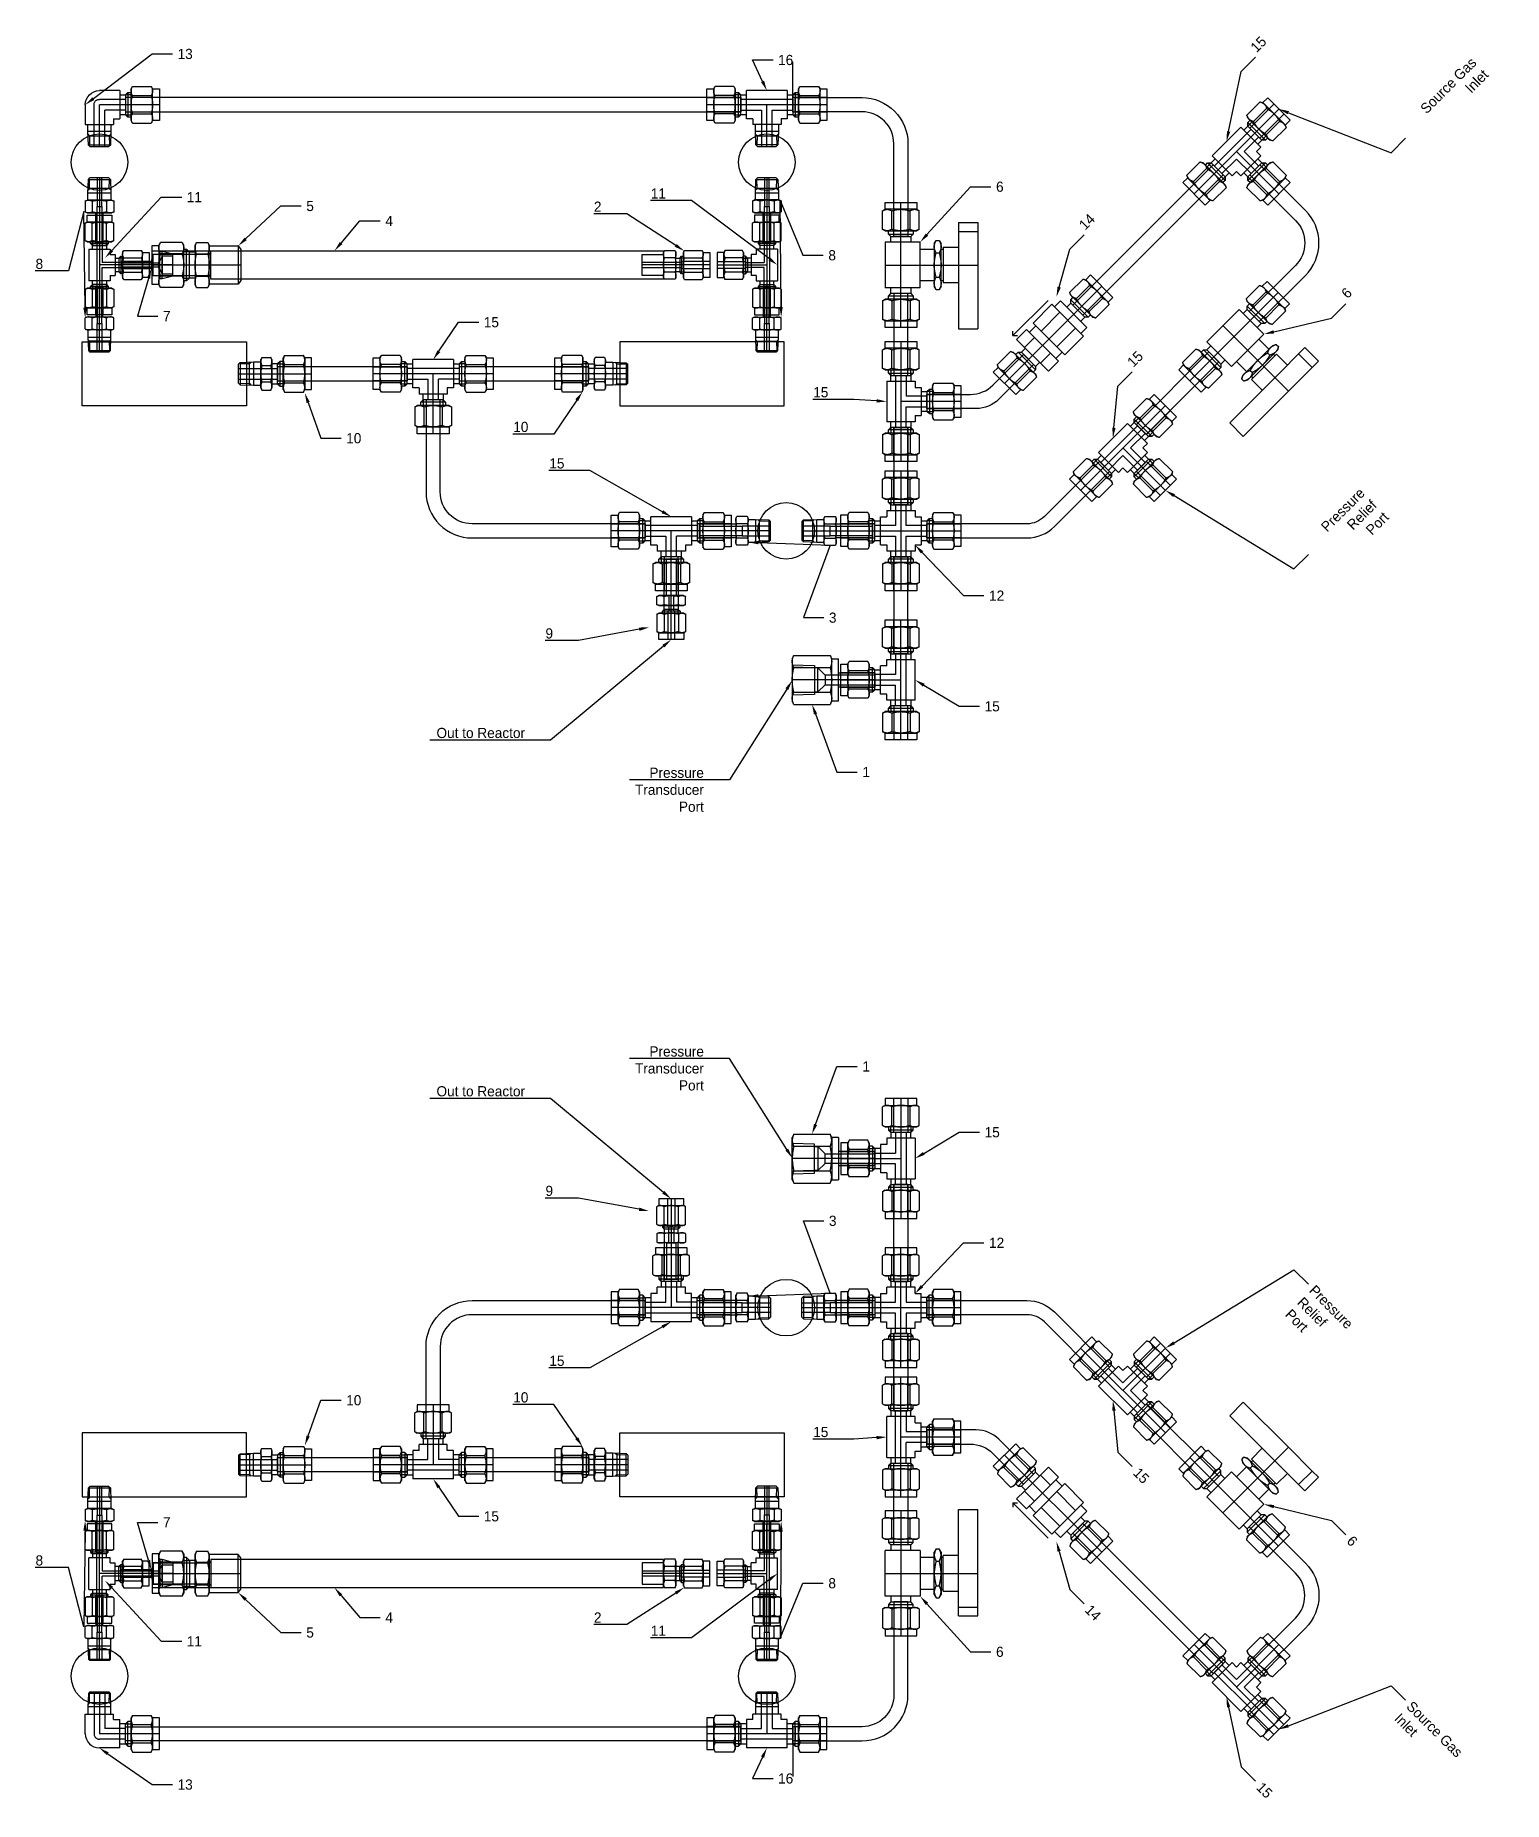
# Model space of a CAD drawing. Header units: inches. Extents: x 5.3 to 31.2, y 3.7 to 34.9.
import ezdxf
from ezdxf import colors
from ezdxf.entities.mleader import LeaderData, LeaderLine
from ezdxf.math import Vec2, Vec3

# ---------------------------------------------------------------- set-up
doc = ezdxf.new("R2010")
doc.units = ezdxf.units.IN
doc.header["$MEASUREMENT"] = 0
doc.linetypes.add('CENTER2', pattern=[28.575, 19.05, -3.175, 3.175, -3.175])
doc.linetypes.add('HIDDEN2', pattern=[4.7625, 3.175, -1.5875])
for name, color, linetype in [('.25 tubes', 170, 'Continuous'), ('NOTES', 1, 'Continuous'), ('Rod Shuttle', 170, 'Continuous'), ('Solenoids', 50, 'Continuous'), ('Swagelok', 7, 'Continuous'), ('TRDETAIL2', 7, 'Continuous'), ('TRDETAIL3', 7, 'Continuous'), ('TRMODEL1', 7, 'Continuous'), ('TRMODEL3', 7, 'Continuous')]:
    doc.layers.add(name, color=color, linetype=linetype)

# ---------------------------------------------------------------- blocks, each defined once
blk = doc.blocks.new('SS-200-3')
at = {"layer": 'TRDETAIL2', "color": 6, "linetype": 'HIDDEN2'}
for p, q in [((-1.215, -0.387), (-1.215, -0.887)), ((-1.09, -0.887), (-1.09, -0.387)), ((-1.215, -0.887), (-1.09, -0.887)), ((-1.197, -1.647), (-1.197, -0.887)), ((-1.107, -0.887), (-1.107, -1.222)), ((-1.107, -1.222), (-0.772, -1.222)), ((-0.772, -1.33), (-0.772, -1.205)), ((-0.772, -1.205), (-0.272, -1.205)), ((-1.107, -1.647), (-1.107, -1.312)), ((-0.772, -1.312), (-1.107, -1.312)), ((-0.272, -1.33), (-0.772, -1.33)), ((-1.215, -2.147), (-1.215, -1.647)), ((-1.215, -1.647), (-1.09, -1.647)), ((-1.09, -1.647), (-1.09, -2.147))]:
    blk.add_line(p, q, dxfattribs=at)
at = {"layer": 'TRDETAIL3', "color": 4, "linetype": 'CENTER2'}
for p, q in [((-1.152, -2.147), (-1.152, -0.387)), ((-0.272, -1.267), (-1.152, -1.267))]:
    blk.add_line(p, q, dxfattribs=at)
at = {"layer": 'TRMODEL1', "color": 7, "linetype": 'Continuous'}
for p, q in [((-1.372, -0.507), (-1.406, -0.527)), ((-1.404, -0.526), (-1.406, -0.527)), ((-1.406, -0.838), (-1.406, -0.527)), ((-1.402, -0.525), (-1.404, -0.526)), ((-1.4, -0.524), (-1.402, -0.525)), ((-1.398, -0.523), (-1.4, -0.524)), ((-1.396, -0.522), (-1.398, -0.523)), ((-1.395, -0.521), (-1.396, -0.522)), ((-1.393, -0.52), (-1.395, -0.521)), ((-1.391, -0.519), (-1.393, -0.52)), ((-1.389, -0.518), (-1.391, -0.519)), ((-1.387, -0.517), (-1.389, -0.518)), ((-1.385, -0.516), (-1.387, -0.517)), ((-1.383, -0.516), (-1.385, -0.516)), ((-1.381, -0.515), (-1.383, -0.516)), ((-1.38, -0.514), (-1.381, -0.515)), ((-1.378, -0.514), (-1.38, -0.514)), ((-1.376, -0.513), (-1.378, -0.514)), ((-1.374, -0.512), (-1.376, -0.513)), ((-1.372, -0.512), (-1.374, -0.512)), ((-0.932, -0.387), (-1.372, -0.387)), ((-1.372, -0.387), (-1.372, -0.507)), ((-1.372, -0.507), (-1.343, -0.507)), ((-1.371, -0.511), (-1.372, -0.512)), ((-1.369, -0.511), (-1.371, -0.511)), ((-1.367, -0.51), (-1.369, -0.511)), ((-1.365, -0.51), (-1.367, -0.51)), ((-1.364, -0.509), (-1.365, -0.51)), ((-1.362, -0.509), (-1.364, -0.509)), ((-1.36, -0.509), (-1.362, -0.509)), ((-1.358, -0.508), (-1.36, -0.509)), ((-1.357, -0.508), (-1.358, -0.508)), ((-1.355, -0.508), (-1.357, -0.508)), ((-1.353, -0.508), (-1.355, -0.508)), ((-1.351, -0.508), (-1.353, -0.508)), ((-1.35, -0.507), (-1.351, -0.508)), ((-1.348, -0.507), (-1.35, -0.507)), ((-1.346, -0.507), (-1.348, -0.507)), ((-1.345, -0.507), (-1.346, -0.507)), ((-1.343, -0.507), (-1.345, -0.507)), ((-1.343, -0.507), (-1.152, -0.507)), ((-1.341, -0.507), (-1.343, -0.507)), ((-1.339, -0.507), (-1.341, -0.507)), ((-1.338, -0.507), (-1.339, -0.507)), ((-1.336, -0.507), (-1.338, -0.507)), ((-1.334, -0.508), (-1.336, -0.507)), ((-1.332, -0.508), (-1.334, -0.508)), ((-1.331, -0.508), (-1.332, -0.508)), ((-1.329, -0.508), (-1.331, -0.508)), ((-1.327, -0.508), (-1.329, -0.508)), ((-1.325, -0.509), (-1.327, -0.508)), ((-1.324, -0.509), (-1.325, -0.509)), ((-1.322, -0.509), (-1.324, -0.509)), ((-1.32, -0.51), (-1.322, -0.509)), ((-1.318, -0.51), (-1.32, -0.51)), ((-1.317, -0.511), (-1.318, -0.51)), ((-1.315, -0.511), (-1.317, -0.511)), ((-1.313, -0.512), (-1.315, -0.511)), ((-1.311, -0.512), (-1.313, -0.512)), ((-1.31, -0.513), (-1.311, -0.512)), ((-1.308, -0.514), (-1.31, -0.513)), ((-1.306, -0.514), (-1.308, -0.514)), ((-1.304, -0.515), (-1.306, -0.514)), ((-1.302, -0.516), (-1.304, -0.515)), ((-1.3, -0.516), (-1.302, -0.516)), ((-1.299, -0.517), (-1.3, -0.516)), ((-1.297, -0.518), (-1.299, -0.517)), ((-1.295, -0.519), (-1.297, -0.518)), ((-1.293, -0.52), (-1.295, -0.519)), ((-1.291, -0.521), (-1.293, -0.52)), ((-1.289, -0.522), (-1.291, -0.521)), ((-1.287, -0.523), (-1.289, -0.522)), ((-1.285, -0.524), (-1.287, -0.523)), ((-1.283, -0.525), (-1.285, -0.524)), ((-1.281, -0.526), (-1.283, -0.525)), ((-1.279, -0.527), (-1.281, -0.526)), ((-1.275, -0.526), (-1.279, -0.527)), ((-1.279, -0.838), (-1.279, -0.527)), ((-1.271, -0.525), (-1.275, -0.526)), ((-1.267, -0.524), (-1.271, -0.525)), ((-1.263, -0.523), (-1.267, -0.524)), ((-1.26, -0.522), (-1.263, -0.523)), ((-1.256, -0.521), (-1.26, -0.522)), ((-1.252, -0.52), (-1.256, -0.521)), ((-1.248, -0.519), (-1.252, -0.52)), ((-1.244, -0.518), (-1.248, -0.519)), ((-1.241, -0.517), (-1.244, -0.518)), ((-1.237, -0.516), (-1.241, -0.517)), ((-1.233, -0.516), (-1.237, -0.516)), ((-1.23, -0.515), (-1.233, -0.516)), ((-1.226, -0.514), (-1.23, -0.515)), ((-1.222, -0.514), (-1.226, -0.514)), ((-1.219, -0.513), (-1.222, -0.514)), ((-1.215, -0.512), (-1.219, -0.513)), ((-1.212, -0.512), (-1.215, -0.512)), ((-1.208, -0.511), (-1.212, -0.512)), ((-1.205, -0.511), (-1.208, -0.511)), ((-1.201, -0.51), (-1.205, -0.511)), ((-1.198, -0.51), (-1.201, -0.51)), ((-1.194, -0.509), (-1.198, -0.51)), ((-1.191, -0.509), (-1.194, -0.509)), ((-1.187, -0.509), (-1.191, -0.509)), ((-1.184, -0.508), (-1.187, -0.509)), ((-1.18, -0.508), (-1.184, -0.508)), ((-1.177, -0.508), (-1.18, -0.508)), ((-1.173, -0.508), (-1.177, -0.508)), ((-1.17, -0.508), (-1.173, -0.508)), ((-1.166, -0.507), (-1.17, -0.508)), ((-1.163, -0.507), (-1.166, -0.507)), ((-1.159, -0.507), (-1.163, -0.507)), ((-1.156, -0.507), (-1.159, -0.507)), ((-1.152, -0.507), (-1.156, -0.507)), ((-1.149, -0.507), (-1.152, -0.507)), ((-1.152, -0.507), (-0.962, -0.507)), ((-1.145, -0.507), (-1.149, -0.507)), ((-1.142, -0.507), (-1.145, -0.507)), ((-1.138, -0.507), (-1.142, -0.507)), ((-1.135, -0.508), (-1.138, -0.507)), ((-1.131, -0.508), (-1.135, -0.508)), ((-1.128, -0.508), (-1.131, -0.508)), ((-1.124, -0.508), (-1.128, -0.508)), ((-1.121, -0.508), (-1.124, -0.508)), ((-1.117, -0.509), (-1.121, -0.508)), ((-1.114, -0.509), (-1.117, -0.509)), ((-1.11, -0.509), (-1.114, -0.509)), ((-1.107, -0.51), (-1.11, -0.509)), ((-1.103, -0.51), (-1.107, -0.51)), ((-1.1, -0.511), (-1.103, -0.51)), ((-1.096, -0.511), (-1.1, -0.511)), ((-1.093, -0.512), (-1.096, -0.511)), ((-1.089, -0.512), (-1.093, -0.512)), ((-1.086, -0.513), (-1.089, -0.512)), ((-1.082, -0.514), (-1.086, -0.513)), ((-1.078, -0.514), (-1.082, -0.514)), ((-1.075, -0.515), (-1.078, -0.514)), ((-1.071, -0.516), (-1.075, -0.515)), ((-1.068, -0.516), (-1.071, -0.516)), ((-1.064, -0.517), (-1.068, -0.516)), ((-1.06, -0.518), (-1.064, -0.517)), ((-1.056, -0.519), (-1.06, -0.518)), ((-1.053, -0.52), (-1.056, -0.519)), ((-1.049, -0.521), (-1.053, -0.52)), ((-1.045, -0.522), (-1.049, -0.521)), ((-1.041, -0.523), (-1.045, -0.522)), ((-1.037, -0.524), (-1.041, -0.523)), ((-1.033, -0.525), (-1.037, -0.524)), ((-1.029, -0.526), (-1.033, -0.525)), ((-1.025, -0.527), (-1.029, -0.526)), ((-1.023, -0.526), (-1.025, -0.527)), ((-1.025, -0.838), (-1.025, -0.527)), ((-1.021, -0.525), (-1.023, -0.526)), ((-1.019, -0.524), (-1.021, -0.525)), ((-1.017, -0.523), (-1.019, -0.524)), ((-1.015, -0.522), (-1.017, -0.523)), ((-1.013, -0.521), (-1.015, -0.522)), ((-1.012, -0.52), (-1.013, -0.521)), ((-1.01, -0.519), (-1.012, -0.52)), ((-1.008, -0.518), (-1.01, -0.519)), ((-1.006, -0.517), (-1.008, -0.518)), ((-1.004, -0.516), (-1.006, -0.517)), ((-1.002, -0.516), (-1.004, -0.516)), ((-1, -0.515), (-1.002, -0.516)), ((-0.999, -0.514), (-1, -0.515)), ((-0.997, -0.514), (-0.999, -0.514)), ((-0.995, -0.513), (-0.997, -0.514)), ((-0.993, -0.512), (-0.995, -0.513)), ((-0.991, -0.512), (-0.993, -0.512)), ((-0.99, -0.511), (-0.991, -0.512)), ((-0.988, -0.511), (-0.99, -0.511)), ((-0.986, -0.51), (-0.988, -0.511)), ((-0.984, -0.51), (-0.986, -0.51)), ((-0.983, -0.509), (-0.984, -0.51)), ((-0.981, -0.509), (-0.983, -0.509)), ((-0.979, -0.509), (-0.981, -0.509)), ((-0.977, -0.508), (-0.979, -0.509)), ((-0.976, -0.508), (-0.977, -0.508)), ((-0.974, -0.508), (-0.976, -0.508)), ((-0.972, -0.508), (-0.974, -0.508)), ((-0.97, -0.508), (-0.972, -0.508)), ((-0.969, -0.507), (-0.97, -0.508)), ((-0.967, -0.507), (-0.969, -0.507)), ((-0.965, -0.507), (-0.967, -0.507)), ((-0.963, -0.507), (-0.965, -0.507)), ((-0.962, -0.507), (-0.963, -0.507)), ((-0.96, -0.507), (-0.962, -0.507)), ((-0.962, -0.507), (-0.932, -0.507)), ((-0.958, -0.507), (-0.96, -0.507)), ((-0.956, -0.507), (-0.958, -0.507)), ((-0.955, -0.507), (-0.956, -0.507)), ((-0.953, -0.508), (-0.955, -0.507)), ((-0.951, -0.508), (-0.953, -0.508)), ((-0.95, -0.508), (-0.951, -0.508)), ((-0.948, -0.508), (-0.95, -0.508)), ((-0.946, -0.508), (-0.948, -0.508)), ((-0.944, -0.509), (-0.946, -0.508)), ((-0.943, -0.509), (-0.944, -0.509)), ((-0.941, -0.509), (-0.943, -0.509)), ((-0.939, -0.51), (-0.941, -0.509)), ((-0.937, -0.51), (-0.939, -0.51)), ((-0.936, -0.511), (-0.937, -0.51)), ((-0.934, -0.511), (-0.936, -0.511)), ((-0.932, -0.512), (-0.934, -0.511)), ((-0.932, -0.507), (-0.932, -0.387)), ((-0.898, -0.527), (-0.932, -0.507)), ((-0.93, -0.512), (-0.932, -0.512)), ((-0.928, -0.513), (-0.93, -0.512)), ((-0.927, -0.514), (-0.928, -0.513)), ((-0.925, -0.514), (-0.927, -0.514)), ((-0.923, -0.515), (-0.925, -0.514)), ((-0.921, -0.516), (-0.923, -0.515)), ((-0.919, -0.516), (-0.921, -0.516)), ((-0.918, -0.517), (-0.919, -0.516)), ((-0.916, -0.518), (-0.918, -0.517)), ((-0.914, -0.519), (-0.916, -0.518)), ((-0.912, -0.52), (-0.914, -0.519)), ((-0.91, -0.521), (-0.912, -0.52)), ((-0.908, -0.522), (-0.91, -0.521)), ((-0.906, -0.523), (-0.908, -0.522)), ((-0.904, -0.524), (-0.906, -0.523)), ((-0.902, -0.525), (-0.904, -0.524)), ((-0.9, -0.526), (-0.902, -0.525)), ((-0.898, -0.527), (-0.9, -0.526)), ((-0.898, -0.838), (-0.898, -0.527)), ((-1.406, -0.838), (-1.404, -0.839)), ((-1.406, -0.838), (-1.372, -0.857)), ((-1.404, -0.839), (-1.402, -0.84)), ((-1.402, -0.84), (-1.4, -0.841)), ((-1.4, -0.841), (-1.398, -0.842)), ((-1.398, -0.842), (-1.396, -0.843)), ((-1.396, -0.843), (-1.395, -0.844)), ((-1.395, -0.844), (-1.393, -0.845)), ((-1.393, -0.845), (-1.391, -0.846)), ((-1.391, -0.846), (-1.389, -0.847)), ((-1.389, -0.847), (-1.387, -0.847)), ((-1.387, -0.847), (-1.385, -0.848)), ((-1.385, -0.848), (-1.383, -0.849)), ((-1.383, -0.849), (-1.381, -0.85)), ((-1.381, -0.85), (-1.38, -0.85)), ((-1.38, -0.85), (-1.378, -0.851)), ((-1.378, -0.851), (-1.376, -0.852)), ((-1.376, -0.852), (-1.374, -0.852)), ((-1.374, -0.852), (-1.372, -0.853)), ((-1.372, -0.853), (-1.371, -0.853)), ((-1.343, -0.857), (-1.372, -0.857)), ((-1.371, -0.853), (-1.369, -0.854)), ((-1.369, -0.854), (-1.367, -0.854)), ((-1.367, -0.854), (-1.365, -0.855)), ((-1.365, -0.855), (-1.364, -0.855)), ((-1.364, -0.855), (-1.362, -0.855)), ((-1.362, -0.855), (-1.36, -0.856)), ((-1.36, -0.856), (-1.358, -0.856)), ((-1.358, -0.856), (-1.357, -0.856)), ((-1.357, -0.856), (-1.355, -0.856)), ((-1.355, -0.856), (-1.353, -0.857)), ((-1.353, -0.857), (-1.351, -0.857)), ((-1.351, -0.857), (-1.35, -0.857)), ((-1.35, -0.857), (-1.348, -0.857)), ((-1.348, -0.857), (-1.346, -0.857)), ((-1.346, -0.857), (-1.345, -0.857)), ((-1.345, -0.857), (-1.343, -0.857)), ((-1.343, -0.857), (-1.341, -0.857)), ((-1.152, -0.857), (-1.343, -0.857)), ((-1.341, -0.857), (-1.339, -0.857)), ((-1.339, -0.857), (-1.338, -0.857)), ((-1.338, -0.857), (-1.336, -0.857)), ((-1.336, -0.857), (-1.334, -0.857)), ((-1.334, -0.857), (-1.332, -0.857)), ((-1.332, -0.857), (-1.331, -0.856)), ((-1.331, -0.856), (-1.329, -0.856)), ((-1.329, -0.856), (-1.327, -0.856)), ((-1.327, -0.856), (-1.325, -0.856)), ((-1.325, -0.856), (-1.324, -0.855)), ((-1.324, -0.855), (-1.322, -0.855)), ((-1.322, -0.855), (-1.32, -0.855)), ((-1.32, -0.855), (-1.318, -0.854)), ((-1.318, -0.854), (-1.317, -0.854)), ((-1.317, -0.854), (-1.315, -0.853)), ((-1.315, -0.853), (-1.313, -0.853)), ((-1.313, -0.853), (-1.311, -0.852)), ((-1.311, -0.852), (-1.31, -0.852)), ((-1.31, -0.852), (-1.308, -0.851)), ((-1.309, -0.857), (-1.309, -0.889)), ((-0.996, -0.889), (-1.309, -0.889)), ((-1.309, -0.889), (-1.275, -0.922)), ((-1.308, -0.851), (-1.306, -0.85)), ((-1.306, -0.85), (-1.304, -0.85)), ((-1.304, -0.85), (-1.302, -0.849)), ((-1.302, -0.849), (-1.3, -0.848)), ((-1.3, -0.848), (-1.299, -0.847)), ((-1.299, -0.847), (-1.297, -0.847)), ((-1.297, -0.847), (-1.295, -0.846)), ((-1.295, -0.846), (-1.293, -0.845)), ((-1.293, -0.845), (-1.291, -0.844)), ((-1.291, -0.844), (-1.289, -0.843)), ((-1.289, -0.843), (-1.287, -0.842)), ((-1.287, -0.842), (-1.285, -0.841)), ((-1.285, -0.841), (-1.283, -0.84)), ((-1.283, -0.84), (-1.281, -0.839)), ((-1.281, -0.839), (-1.279, -0.838)), ((-1.279, -0.838), (-1.275, -0.839)), ((-1.275, -0.839), (-1.271, -0.84)), ((-1.029, -0.922), (-1.275, -0.922)), ((-1.275, -0.922), (-1.275, -0.987)), ((-1.271, -0.84), (-1.267, -0.841)), ((-1.267, -0.841), (-1.263, -0.842)), ((-1.263, -0.842), (-1.26, -0.843)), ((-1.26, -0.843), (-1.256, -0.844)), ((-1.256, -0.844), (-1.252, -0.845)), ((-1.252, -0.845), (-1.248, -0.846)), ((-1.248, -0.846), (-1.244, -0.847)), ((-1.244, -0.847), (-1.241, -0.847)), ((-1.241, -0.847), (-1.237, -0.848)), ((-1.237, -0.848), (-1.233, -0.849)), ((-1.233, -0.849), (-1.23, -0.85)), ((-1.23, -0.85), (-1.226, -0.85)), ((-1.226, -0.85), (-1.222, -0.851)), ((-1.222, -0.851), (-1.219, -0.852)), ((-1.219, -0.852), (-1.215, -0.852)), ((-1.215, -0.852), (-1.212, -0.853)), ((-1.212, -0.853), (-1.208, -0.853)), ((-1.208, -0.853), (-1.205, -0.854)), ((-1.205, -0.854), (-1.201, -0.854)), ((-1.201, -0.854), (-1.198, -0.855)), ((-1.198, -0.855), (-1.194, -0.855)), ((-1.194, -0.855), (-1.191, -0.855)), ((-1.191, -0.855), (-1.187, -0.856)), ((-1.187, -0.856), (-1.184, -0.856)), ((-1.184, -0.856), (-1.18, -0.856)), ((-1.18, -0.856), (-1.177, -0.856)), ((-1.177, -0.856), (-1.173, -0.857)), ((-1.173, -0.857), (-1.17, -0.857)), ((-1.17, -0.857), (-1.166, -0.857)), ((-1.166, -0.857), (-1.163, -0.857)), ((-1.163, -0.857), (-1.159, -0.857)), ((-1.159, -0.857), (-1.156, -0.857)), ((-1.156, -0.857), (-1.152, -0.857)), ((-1.152, -0.857), (-1.149, -0.857)), ((-0.962, -0.857), (-1.152, -0.857)), ((-1.149, -0.857), (-1.145, -0.857)), ((-1.145, -0.857), (-1.142, -0.857)), ((-1.142, -0.857), (-1.138, -0.857)), ((-1.138, -0.857), (-1.135, -0.857)), ((-1.135, -0.857), (-1.131, -0.857)), ((-1.131, -0.857), (-1.128, -0.856)), ((-1.128, -0.856), (-1.124, -0.856)), ((-1.124, -0.856), (-1.121, -0.856)), ((-1.121, -0.856), (-1.117, -0.856)), ((-1.117, -0.856), (-1.114, -0.855)), ((-1.114, -0.855), (-1.11, -0.855)), ((-1.11, -0.855), (-1.107, -0.855)), ((-1.107, -0.855), (-1.103, -0.854)), ((-1.103, -0.854), (-1.1, -0.854)), ((-1.1, -0.854), (-1.096, -0.853)), ((-1.096, -0.853), (-1.093, -0.853)), ((-1.093, -0.853), (-1.089, -0.852)), ((-1.089, -0.852), (-1.086, -0.852)), ((-1.086, -0.852), (-1.082, -0.851)), ((-1.082, -0.851), (-1.078, -0.85)), ((-1.078, -0.85), (-1.075, -0.85)), ((-1.075, -0.85), (-1.071, -0.849)), ((-1.071, -0.849), (-1.068, -0.848)), ((-1.068, -0.848), (-1.064, -0.847)), ((-1.064, -0.847), (-1.06, -0.847)), ((-1.06, -0.847), (-1.056, -0.846)), ((-1.056, -0.846), (-1.053, -0.845)), ((-1.053, -0.845), (-1.049, -0.844)), ((-1.049, -0.844), (-1.045, -0.843)), ((-1.045, -0.843), (-1.041, -0.842)), ((-1.041, -0.842), (-1.037, -0.841)), ((-1.037, -0.841), (-1.033, -0.84)), ((-1.033, -0.84), (-1.029, -0.839)), ((-1.029, -0.839), (-1.025, -0.838)), ((-1.029, -0.922), (-0.996, -0.889)), ((-1.029, -0.987), (-1.029, -0.922)), ((-1.025, -0.838), (-1.023, -0.839)), ((-1.023, -0.839), (-1.021, -0.84)), ((-1.021, -0.84), (-1.019, -0.841)), ((-1.019, -0.841), (-1.017, -0.842)), ((-1.017, -0.842), (-1.015, -0.843)), ((-1.015, -0.843), (-1.013, -0.844)), ((-1.013, -0.844), (-1.012, -0.845)), ((-1.012, -0.845), (-1.01, -0.846)), ((-1.01, -0.846), (-1.008, -0.847)), ((-1.008, -0.847), (-1.006, -0.847)), ((-1.006, -0.847), (-1.004, -0.848)), ((-1.004, -0.848), (-1.002, -0.849)), ((-1.002, -0.849), (-1, -0.85)), ((-1, -0.85), (-0.999, -0.85)), ((-0.999, -0.85), (-0.997, -0.851)), ((-0.997, -0.851), (-0.995, -0.852)), ((-0.996, -0.889), (-0.996, -0.857)), ((-0.995, -0.852), (-0.993, -0.852)), ((-0.993, -0.852), (-0.991, -0.853)), ((-0.991, -0.853), (-0.99, -0.853)), ((-0.99, -0.853), (-0.988, -0.854)), ((-0.988, -0.854), (-0.986, -0.854)), ((-0.986, -0.854), (-0.984, -0.855)), ((-0.984, -0.855), (-0.983, -0.855)), ((-0.983, -0.855), (-0.981, -0.855)), ((-0.981, -0.855), (-0.979, -0.856)), ((-0.979, -0.856), (-0.977, -0.856)), ((-0.977, -0.856), (-0.976, -0.856)), ((-0.976, -0.856), (-0.974, -0.856)), ((-0.974, -0.856), (-0.972, -0.857)), ((-0.972, -0.857), (-0.97, -0.857)), ((-0.97, -0.857), (-0.969, -0.857)), ((-0.969, -0.857), (-0.967, -0.857)), ((-0.967, -0.857), (-0.965, -0.857)), ((-0.965, -0.857), (-0.963, -0.857)), ((-0.963, -0.857), (-0.962, -0.857)), ((-0.962, -0.857), (-0.96, -0.857)), ((-0.932, -0.857), (-0.962, -0.857)), ((-0.96, -0.857), (-0.958, -0.857)), ((-0.958, -0.857), (-0.956, -0.857)), ((-0.956, -0.857), (-0.955, -0.857)), ((-0.955, -0.857), (-0.953, -0.857)), ((-0.953, -0.857), (-0.951, -0.857)), ((-0.951, -0.857), (-0.95, -0.856)), ((-0.95, -0.856), (-0.948, -0.856)), ((-0.948, -0.856), (-0.946, -0.856)), ((-0.946, -0.856), (-0.944, -0.856)), ((-0.944, -0.856), (-0.943, -0.855)), ((-0.943, -0.855), (-0.941, -0.855)), ((-0.941, -0.855), (-0.939, -0.855)), ((-0.939, -0.855), (-0.937, -0.854)), ((-0.937, -0.854), (-0.936, -0.854)), ((-0.936, -0.854), (-0.934, -0.853)), ((-0.934, -0.853), (-0.932, -0.853)), ((-0.932, -0.857), (-0.898, -0.838)), ((-0.932, -0.853), (-0.93, -0.852)), ((-0.93, -0.852), (-0.928, -0.852)), ((-0.928, -0.852), (-0.927, -0.851)), ((-0.927, -0.851), (-0.925, -0.85)), ((-0.925, -0.85), (-0.923, -0.85)), ((-0.923, -0.85), (-0.921, -0.849)), ((-0.921, -0.849), (-0.919, -0.848)), ((-0.919, -0.848), (-0.918, -0.847)), ((-0.918, -0.847), (-0.916, -0.847)), ((-0.916, -0.847), (-0.914, -0.846)), ((-0.914, -0.846), (-0.912, -0.845)), ((-0.912, -0.845), (-0.91, -0.844)), ((-0.91, -0.844), (-0.908, -0.843)), ((-0.908, -0.843), (-0.906, -0.842)), ((-0.906, -0.842), (-0.904, -0.841)), ((-0.904, -0.841), (-0.902, -0.84)), ((-0.902, -0.84), (-0.9, -0.839)), ((-0.9, -0.839), (-0.898, -0.838)), ((-0.965, -0.987), (-1.34, -0.987)), ((-1.34, -1.547), (-1.34, -0.987)), ((-0.965, -1.08), (-0.965, -0.987)), ((-0.965, -1.08), (-0.872, -1.08)), ((-0.872, -1.455), (-0.872, -1.08)), ((-0.807, -1.144), (-0.872, -1.144)), ((-0.774, -1.111), (-0.807, -1.144)), ((-0.807, -1.39), (-0.807, -1.144)), ((-0.774, -1.423), (-0.774, -1.111)), ((-0.742, -1.111), (-0.774, -1.111)), ((-0.723, -1.013), (-0.742, -1.047)), ((-0.742, -1.077), (-0.742, -1.047)), ((-0.741, -1.065), (-0.742, -1.066)), ((-0.742, -1.066), (-0.742, -1.068)), ((-0.742, -1.068), (-0.742, -1.07)), ((-0.742, -1.07), (-0.742, -1.071)), ((-0.742, -1.071), (-0.742, -1.073)), ((-0.742, -1.073), (-0.742, -1.075)), ((-0.742, -1.075), (-0.742, -1.077)), ((-0.742, -1.077), (-0.742, -1.078)), ((-0.742, -1.267), (-0.742, -1.077)), ((-0.742, -1.078), (-0.742, -1.08)), ((-0.742, -1.08), (-0.742, -1.082)), ((-0.742, -1.082), (-0.742, -1.084)), ((-0.742, -1.084), (-0.742, -1.085)), ((-0.742, -1.085), (-0.742, -1.087)), ((-0.742, -1.087), (-0.741, -1.089)), ((-0.741, -1.243), (-0.742, -1.246)), ((-0.742, -1.246), (-0.742, -1.25)), ((-0.74, -1.058), (-0.741, -1.059)), ((-0.741, -1.059), (-0.741, -1.061)), ((-0.741, -1.061), (-0.741, -1.063)), ((-0.741, -1.063), (-0.741, -1.065)), ((-0.741, -1.089), (-0.741, -1.091)), ((-0.741, -1.091), (-0.741, -1.092)), ((-0.741, -1.092), (-0.741, -1.094)), ((-0.741, -1.094), (-0.74, -1.096)), ((-0.74, -1.229), (-0.741, -1.232)), ((-0.741, -1.232), (-0.741, -1.236)), ((-0.741, -1.236), (-0.741, -1.239)), ((-0.741, -1.239), (-0.741, -1.243)), ((-0.739, -1.052), (-0.74, -1.054)), ((-0.74, -1.054), (-0.74, -1.056)), ((-0.74, -1.056), (-0.74, -1.058)), ((-0.74, -1.096), (-0.74, -1.098)), ((-0.74, -1.098), (-0.74, -1.099)), ((-0.74, -1.099), (-0.739, -1.101)), ((-0.739, -1.218), (-0.74, -1.222)), ((-0.74, -1.222), (-0.74, -1.225)), ((-0.74, -1.225), (-0.74, -1.229)), ((-0.738, -1.049), (-0.739, -1.051)), ((-0.739, -1.051), (-0.739, -1.052)), ((-0.739, -1.101), (-0.739, -1.103)), ((-0.739, -1.103), (-0.738, -1.105)), ((-0.738, -1.211), (-0.739, -1.215)), ((-0.739, -1.215), (-0.739, -1.218)), ((-0.737, -1.045), (-0.738, -1.047)), ((-0.738, -1.047), (-0.738, -1.049)), ((-0.738, -1.105), (-0.738, -1.106)), ((-0.738, -1.106), (-0.737, -1.108)), ((-0.737, -1.204), (-0.738, -1.208)), ((-0.738, -1.208), (-0.738, -1.211)), ((-0.736, -1.042), (-0.737, -1.043)), ((-0.737, -1.043), (-0.737, -1.045)), ((-0.737, -1.108), (-0.737, -1.11)), ((-0.737, -1.11), (-0.736, -1.112)), ((-0.736, -1.197), (-0.737, -1.201)), ((-0.737, -1.201), (-0.737, -1.204)), ((-0.735, -1.04), (-0.736, -1.042)), ((-0.736, -1.112), (-0.735, -1.114)), ((-0.735, -1.193), (-0.736, -1.197)), ((-0.734, -1.036), (-0.735, -1.038)), ((-0.735, -1.038), (-0.735, -1.04)), ((-0.735, -1.114), (-0.735, -1.115)), ((-0.735, -1.115), (-0.734, -1.117)), ((-0.734, -1.186), (-0.735, -1.19)), ((-0.735, -1.19), (-0.735, -1.193)), ((-0.733, -1.034), (-0.734, -1.036)), ((-0.734, -1.117), (-0.733, -1.119)), ((-0.733, -1.183), (-0.734, -1.186)), ((-0.732, -1.032), (-0.733, -1.034)), ((-0.733, -1.119), (-0.732, -1.121)), ((-0.732, -1.179), (-0.733, -1.183)), ((-0.731, -1.029), (-0.732, -1.031)), ((-0.732, -1.031), (-0.732, -1.032)), ((-0.732, -1.121), (-0.732, -1.123)), ((-0.732, -1.123), (-0.731, -1.125)), ((-0.731, -1.171), (-0.732, -1.175)), ((-0.732, -1.175), (-0.732, -1.179)), ((-0.73, -1.027), (-0.731, -1.029)), ((-0.731, -1.125), (-0.73, -1.127)), ((-0.73, -1.168), (-0.731, -1.171)), ((-0.729, -1.025), (-0.73, -1.027)), ((-0.73, -1.127), (-0.729, -1.128)), ((-0.729, -1.164), (-0.73, -1.168)), ((-0.728, -1.023), (-0.729, -1.025)), ((-0.729, -1.128), (-0.728, -1.13)), ((-0.728, -1.16), (-0.729, -1.164)), ((-0.727, -1.021), (-0.728, -1.023)), ((-0.728, -1.13), (-0.727, -1.132)), ((-0.727, -1.156), (-0.728, -1.16)), ((-0.726, -1.019), (-0.727, -1.021)), ((-0.727, -1.132), (-0.726, -1.134)), ((-0.726, -1.152), (-0.727, -1.156)), ((-0.725, -1.017), (-0.726, -1.019)), ((-0.726, -1.134), (-0.725, -1.136)), ((-0.725, -1.148), (-0.726, -1.152)), ((-0.724, -1.015), (-0.725, -1.017)), ((-0.725, -1.136), (-0.724, -1.138)), ((-0.724, -1.144), (-0.725, -1.148)), ((-0.723, -1.013), (-0.724, -1.015)), ((-0.724, -1.138), (-0.723, -1.14)), ((-0.723, -1.14), (-0.724, -1.144)), ((-0.723, -1.013), (-0.412, -1.013)), ((-0.723, -1.14), (-0.412, -1.14)), ((-0.411, -1.015), (-0.412, -1.013)), ((-0.392, -1.047), (-0.412, -1.013)), ((-0.412, -1.14), (-0.411, -1.138)), ((-0.411, -1.144), (-0.412, -1.14)), ((-0.41, -1.017), (-0.411, -1.015)), ((-0.411, -1.138), (-0.41, -1.136)), ((-0.41, -1.148), (-0.411, -1.144)), ((-0.409, -1.019), (-0.41, -1.017)), ((-0.41, -1.136), (-0.409, -1.134)), ((-0.409, -1.152), (-0.41, -1.148)), ((-0.408, -1.021), (-0.409, -1.019)), ((-0.409, -1.134), (-0.408, -1.132)), ((-0.408, -1.156), (-0.409, -1.152)), ((-0.407, -1.023), (-0.408, -1.021)), ((-0.408, -1.132), (-0.407, -1.13)), ((-0.407, -1.16), (-0.408, -1.156)), ((-0.406, -1.025), (-0.407, -1.023)), ((-0.407, -1.13), (-0.406, -1.128)), ((-0.406, -1.164), (-0.407, -1.16)), ((-0.405, -1.027), (-0.406, -1.025)), ((-0.406, -1.128), (-0.405, -1.127)), ((-0.405, -1.168), (-0.406, -1.164)), ((-0.404, -1.029), (-0.405, -1.027)), ((-0.405, -1.127), (-0.404, -1.125)), ((-0.404, -1.171), (-0.405, -1.168)), ((-0.403, -1.031), (-0.404, -1.029)), ((-0.404, -1.125), (-0.403, -1.123)), ((-0.403, -1.175), (-0.404, -1.171)), ((-0.402, -1.032), (-0.403, -1.031)), ((-0.403, -1.123), (-0.402, -1.121)), ((-0.402, -1.179), (-0.403, -1.175)), ((-0.401, -1.034), (-0.402, -1.032)), ((-0.402, -1.121), (-0.401, -1.119)), ((-0.401, -1.183), (-0.402, -1.179)), ((-0.401, -1.036), (-0.401, -1.034)), ((-0.4, -1.038), (-0.401, -1.036)), ((-0.401, -1.117), (-0.4, -1.115)), ((-0.401, -1.119), (-0.401, -1.117)), ((-0.401, -1.186), (-0.401, -1.183)), ((-0.4, -1.19), (-0.401, -1.186)), ((-0.399, -1.04), (-0.4, -1.038)), ((-0.4, -1.115), (-0.399, -1.114)), ((-0.399, -1.193), (-0.4, -1.19)), ((-0.399, -1.042), (-0.399, -1.04)), ((-0.398, -1.043), (-0.399, -1.042)), ((-0.399, -1.112), (-0.398, -1.11)), ((-0.399, -1.114), (-0.399, -1.112)), ((-0.399, -1.197), (-0.399, -1.193)), ((-0.398, -1.201), (-0.399, -1.197)), ((-0.397, -1.045), (-0.398, -1.043)), ((-0.398, -1.11), (-0.397, -1.108)), ((-0.397, -1.204), (-0.398, -1.201)), ((-0.397, -1.047), (-0.397, -1.045)), ((-0.396, -1.049), (-0.397, -1.047)), ((-0.397, -1.106), (-0.396, -1.105)), ((-0.397, -1.108), (-0.397, -1.106)), ((-0.397, -1.208), (-0.397, -1.204)), ((-0.396, -1.211), (-0.397, -1.208)), ((-0.396, -1.051), (-0.396, -1.049)), ((-0.395, -1.052), (-0.396, -1.051)), ((-0.396, -1.103), (-0.395, -1.101)), ((-0.396, -1.105), (-0.396, -1.103)), ((-0.396, -1.215), (-0.396, -1.211)), ((-0.395, -1.218), (-0.396, -1.215)), ((-0.395, -1.054), (-0.395, -1.052)), ((-0.395, -1.056), (-0.395, -1.054)), ((-0.394, -1.058), (-0.395, -1.056)), ((-0.395, -1.098), (-0.394, -1.096)), ((-0.395, -1.099), (-0.395, -1.098)), ((-0.395, -1.101), (-0.395, -1.099)), ((-0.395, -1.222), (-0.395, -1.218)), ((-0.395, -1.225), (-0.395, -1.222)), ((-0.394, -1.229), (-0.395, -1.225)), ((-0.394, -1.059), (-0.394, -1.058)), ((-0.394, -1.061), (-0.394, -1.059)), ((-0.393, -1.063), (-0.394, -1.061)), ((-0.394, -1.092), (-0.393, -1.091)), ((-0.394, -1.094), (-0.394, -1.092)), ((-0.394, -1.096), (-0.394, -1.094)), ((-0.394, -1.232), (-0.394, -1.229)), ((-0.394, -1.236), (-0.394, -1.232)), ((-0.393, -1.239), (-0.394, -1.236)), ((-0.393, -1.065), (-0.393, -1.063)), ((-0.393, -1.066), (-0.393, -1.065)), ((-0.393, -1.068), (-0.393, -1.066)), ((-0.393, -1.07), (-0.393, -1.068)), ((-0.392, -1.071), (-0.393, -1.07)), ((-0.393, -1.084), (-0.392, -1.082)), ((-0.393, -1.085), (-0.393, -1.084)), ((-0.393, -1.087), (-0.393, -1.085)), ((-0.393, -1.089), (-0.393, -1.087)), ((-0.393, -1.091), (-0.393, -1.089)), ((-0.393, -1.243), (-0.393, -1.239)), ((-0.393, -1.246), (-0.393, -1.243)), ((-0.393, -1.25), (-0.393, -1.246)), ((-0.392, -1.047), (-0.392, -1.077)), ((-0.272, -1.047), (-0.392, -1.047)), ((-0.392, -1.073), (-0.392, -1.071)), ((-0.392, -1.075), (-0.392, -1.073)), ((-0.392, -1.077), (-0.392, -1.075)), ((-0.392, -1.077), (-0.392, -1.267)), ((-0.392, -1.078), (-0.392, -1.077)), ((-0.392, -1.08), (-0.392, -1.078)), ((-0.392, -1.082), (-0.392, -1.08)), ((-0.272, -1.487), (-0.272, -1.047)), ((-1.34, -1.547), (-0.965, -1.547)), ((-1.275, -1.547), (-1.275, -1.612)), ((-1.029, -1.612), (-1.029, -1.547)), ((-0.965, -1.455), (-0.872, -1.455)), ((-0.965, -1.547), (-0.965, -1.455)), ((-0.872, -1.39), (-0.807, -1.39)), ((-0.807, -1.39), (-0.774, -1.423)), ((-0.774, -1.423), (-0.742, -1.423)), ((-0.742, -1.25), (-0.742, -1.253)), ((-0.742, -1.253), (-0.742, -1.257)), ((-0.742, -1.257), (-0.742, -1.26)), ((-0.742, -1.26), (-0.742, -1.264)), ((-0.742, -1.264), (-0.742, -1.267)), ((-0.742, -1.267), (-0.742, -1.271)), ((-0.742, -1.458), (-0.742, -1.267)), ((-0.742, -1.271), (-0.742, -1.274)), ((-0.742, -1.274), (-0.742, -1.278)), ((-0.742, -1.278), (-0.742, -1.281)), ((-0.742, -1.281), (-0.742, -1.285)), ((-0.742, -1.285), (-0.742, -1.288)), ((-0.742, -1.288), (-0.741, -1.292)), ((-0.741, -1.446), (-0.742, -1.447)), ((-0.742, -1.447), (-0.742, -1.449)), ((-0.742, -1.449), (-0.742, -1.451)), ((-0.742, -1.451), (-0.742, -1.453)), ((-0.742, -1.453), (-0.742, -1.454)), ((-0.742, -1.454), (-0.742, -1.456)), ((-0.742, -1.456), (-0.742, -1.458)), ((-0.742, -1.458), (-0.742, -1.459)), ((-0.742, -1.487), (-0.742, -1.458)), ((-0.742, -1.459), (-0.742, -1.461)), ((-0.742, -1.461), (-0.742, -1.463)), ((-0.742, -1.463), (-0.742, -1.465)), ((-0.742, -1.465), (-0.742, -1.466)), ((-0.742, -1.466), (-0.742, -1.468)), ((-0.742, -1.468), (-0.741, -1.47)), ((-0.742, -1.487), (-0.723, -1.521)), ((-0.741, -1.292), (-0.741, -1.295)), ((-0.741, -1.295), (-0.741, -1.299)), ((-0.741, -1.299), (-0.741, -1.302)), ((-0.741, -1.302), (-0.74, -1.306)), ((-0.74, -1.439), (-0.741, -1.44)), ((-0.741, -1.44), (-0.741, -1.442)), ((-0.741, -1.442), (-0.741, -1.444)), ((-0.741, -1.444), (-0.741, -1.446)), ((-0.741, -1.47), (-0.741, -1.472)), ((-0.741, -1.472), (-0.741, -1.473)), ((-0.741, -1.473), (-0.741, -1.475)), ((-0.741, -1.475), (-0.74, -1.477)), ((-0.74, -1.306), (-0.74, -1.309)), ((-0.74, -1.309), (-0.74, -1.313)), ((-0.74, -1.313), (-0.739, -1.316)), ((-0.739, -1.433), (-0.74, -1.435)), ((-0.74, -1.435), (-0.74, -1.437)), ((-0.74, -1.437), (-0.74, -1.439)), ((-0.74, -1.477), (-0.74, -1.479)), ((-0.74, -1.479), (-0.74, -1.48)), ((-0.74, -1.48), (-0.739, -1.482)), ((-0.739, -1.316), (-0.739, -1.32)), ((-0.739, -1.32), (-0.738, -1.323)), ((-0.738, -1.43), (-0.739, -1.432)), ((-0.739, -1.432), (-0.739, -1.433)), ((-0.739, -1.482), (-0.739, -1.484)), ((-0.739, -1.484), (-0.738, -1.486)), ((-0.738, -1.323), (-0.738, -1.327)), ((-0.738, -1.327), (-0.737, -1.33)), ((-0.737, -1.426), (-0.738, -1.428)), ((-0.738, -1.428), (-0.738, -1.43)), ((-0.738, -1.486), (-0.738, -1.487)), ((-0.738, -1.487), (-0.737, -1.489)), ((-0.737, -1.33), (-0.737, -1.334)), ((-0.737, -1.334), (-0.736, -1.337)), ((-0.736, -1.423), (-0.737, -1.424)), ((-0.737, -1.424), (-0.737, -1.426)), ((-0.737, -1.489), (-0.737, -1.491)), ((-0.737, -1.491), (-0.736, -1.493)), ((-0.736, -1.337), (-0.735, -1.341)), ((-0.735, -1.421), (-0.736, -1.423)), ((-0.736, -1.493), (-0.735, -1.495)), ((-0.735, -1.341), (-0.735, -1.345)), ((-0.735, -1.345), (-0.734, -1.348)), ((-0.734, -1.417), (-0.735, -1.419)), ((-0.735, -1.419), (-0.735, -1.421)), ((-0.735, -1.495), (-0.735, -1.496)), ((-0.735, -1.496), (-0.734, -1.498)), ((-0.734, -1.348), (-0.733, -1.352)), ((-0.733, -1.415), (-0.734, -1.417)), ((-0.734, -1.498), (-0.733, -1.5)), ((-0.733, -1.352), (-0.732, -1.356)), ((-0.732, -1.414), (-0.733, -1.415)), ((-0.733, -1.5), (-0.732, -1.502)), ((-0.732, -1.356), (-0.732, -1.359)), ((-0.732, -1.359), (-0.731, -1.363)), ((-0.731, -1.41), (-0.732, -1.412)), ((-0.732, -1.412), (-0.732, -1.414)), ((-0.732, -1.502), (-0.732, -1.504)), ((-0.732, -1.504), (-0.731, -1.506)), ((-0.731, -1.363), (-0.73, -1.367)), ((-0.73, -1.408), (-0.731, -1.41)), ((-0.731, -1.506), (-0.73, -1.508)), ((-0.73, -1.367), (-0.729, -1.371)), ((-0.729, -1.406), (-0.73, -1.408)), ((-0.73, -1.508), (-0.729, -1.509)), ((-0.729, -1.371), (-0.728, -1.375)), ((-0.728, -1.404), (-0.729, -1.406)), ((-0.729, -1.509), (-0.728, -1.511)), ((-0.728, -1.375), (-0.727, -1.378)), ((-0.727, -1.402), (-0.728, -1.404)), ((-0.728, -1.511), (-0.727, -1.513)), ((-0.727, -1.378), (-0.726, -1.382)), ((-0.726, -1.4), (-0.727, -1.402)), ((-0.727, -1.513), (-0.726, -1.515)), ((-0.726, -1.382), (-0.725, -1.386)), ((-0.725, -1.398), (-0.726, -1.4)), ((-0.726, -1.515), (-0.725, -1.517)), ((-0.725, -1.386), (-0.724, -1.39)), ((-0.724, -1.396), (-0.725, -1.398)), ((-0.725, -1.517), (-0.724, -1.519)), ((-0.724, -1.39), (-0.723, -1.394)), ((-0.723, -1.394), (-0.724, -1.396)), ((-0.724, -1.519), (-0.723, -1.521)), ((-0.723, -1.394), (-0.412, -1.394)), ((-0.723, -1.521), (-0.412, -1.521)), ((-0.412, -1.394), (-0.411, -1.39)), ((-0.411, -1.396), (-0.412, -1.394)), ((-0.412, -1.521), (-0.392, -1.487)), ((-0.412, -1.521), (-0.411, -1.519)), ((-0.411, -1.39), (-0.41, -1.386)), ((-0.41, -1.398), (-0.411, -1.396)), ((-0.411, -1.519), (-0.41, -1.517)), ((-0.41, -1.386), (-0.409, -1.382)), ((-0.409, -1.4), (-0.41, -1.398)), ((-0.41, -1.517), (-0.409, -1.515)), ((-0.409, -1.382), (-0.408, -1.378)), ((-0.408, -1.402), (-0.409, -1.4)), ((-0.409, -1.515), (-0.408, -1.513)), ((-0.408, -1.378), (-0.407, -1.375)), ((-0.407, -1.404), (-0.408, -1.402)), ((-0.408, -1.513), (-0.407, -1.511)), ((-0.407, -1.375), (-0.406, -1.371)), ((-0.406, -1.406), (-0.407, -1.404)), ((-0.407, -1.511), (-0.406, -1.509)), ((-0.406, -1.371), (-0.405, -1.367)), ((-0.405, -1.408), (-0.406, -1.406)), ((-0.406, -1.509), (-0.405, -1.508)), ((-0.405, -1.367), (-0.404, -1.363)), ((-0.404, -1.41), (-0.405, -1.408)), ((-0.405, -1.508), (-0.404, -1.506)), ((-0.404, -1.363), (-0.403, -1.359)), ((-0.403, -1.412), (-0.404, -1.41)), ((-0.404, -1.506), (-0.403, -1.504)), ((-0.403, -1.359), (-0.402, -1.356)), ((-0.402, -1.414), (-0.403, -1.412)), ((-0.403, -1.504), (-0.402, -1.502)), ((-0.402, -1.356), (-0.401, -1.352)), ((-0.401, -1.415), (-0.402, -1.414)), ((-0.402, -1.502), (-0.401, -1.5)), ((-0.401, -1.348), (-0.4, -1.345)), ((-0.401, -1.352), (-0.401, -1.348)), ((-0.401, -1.417), (-0.401, -1.415)), ((-0.4, -1.419), (-0.401, -1.417)), ((-0.401, -1.498), (-0.4, -1.496)), ((-0.401, -1.5), (-0.401, -1.498)), ((-0.4, -1.345), (-0.399, -1.341)), ((-0.399, -1.421), (-0.4, -1.419)), ((-0.4, -1.496), (-0.399, -1.495)), ((-0.399, -1.337), (-0.398, -1.334)), ((-0.399, -1.341), (-0.399, -1.337)), ((-0.399, -1.423), (-0.399, -1.421)), ((-0.398, -1.424), (-0.399, -1.423)), ((-0.399, -1.493), (-0.398, -1.491)), ((-0.399, -1.495), (-0.399, -1.493)), ((-0.398, -1.334), (-0.397, -1.33)), ((-0.397, -1.426), (-0.398, -1.424)), ((-0.398, -1.491), (-0.397, -1.489)), ((-0.397, -1.327), (-0.396, -1.323)), ((-0.397, -1.33), (-0.397, -1.327)), ((-0.397, -1.428), (-0.397, -1.426)), ((-0.396, -1.43), (-0.397, -1.428)), ((-0.397, -1.487), (-0.396, -1.486)), ((-0.397, -1.489), (-0.397, -1.487)), ((-0.396, -1.32), (-0.395, -1.316)), ((-0.396, -1.323), (-0.396, -1.32)), ((-0.396, -1.432), (-0.396, -1.43)), ((-0.395, -1.433), (-0.396, -1.432)), ((-0.396, -1.484), (-0.395, -1.482)), ((-0.396, -1.486), (-0.396, -1.484)), ((-0.395, -1.309), (-0.394, -1.306)), ((-0.395, -1.313), (-0.395, -1.309)), ((-0.395, -1.316), (-0.395, -1.313)), ((-0.395, -1.435), (-0.395, -1.433)), ((-0.395, -1.437), (-0.395, -1.435)), ((-0.394, -1.439), (-0.395, -1.437)), ((-0.395, -1.479), (-0.394, -1.477)), ((-0.395, -1.48), (-0.395, -1.479)), ((-0.395, -1.482), (-0.395, -1.48)), ((-0.394, -1.299), (-0.393, -1.295)), ((-0.394, -1.302), (-0.394, -1.299)), ((-0.394, -1.306), (-0.394, -1.302)), ((-0.394, -1.44), (-0.394, -1.439)), ((-0.394, -1.442), (-0.394, -1.44)), ((-0.393, -1.444), (-0.394, -1.442)), ((-0.394, -1.473), (-0.393, -1.472)), ((-0.394, -1.475), (-0.394, -1.473)), ((-0.394, -1.477), (-0.394, -1.475)), ((-0.393, -1.253), (-0.393, -1.25)), ((-0.392, -1.257), (-0.393, -1.253)), ((-0.393, -1.281), (-0.392, -1.278)), ((-0.393, -1.285), (-0.393, -1.281)), ((-0.393, -1.288), (-0.393, -1.285)), ((-0.393, -1.292), (-0.393, -1.288)), ((-0.393, -1.295), (-0.393, -1.292)), ((-0.393, -1.446), (-0.393, -1.444)), ((-0.393, -1.447), (-0.393, -1.446)), ((-0.393, -1.449), (-0.393, -1.447)), ((-0.393, -1.451), (-0.393, -1.449)), ((-0.392, -1.453), (-0.393, -1.451)), ((-0.393, -1.465), (-0.392, -1.463)), ((-0.393, -1.466), (-0.393, -1.465)), ((-0.393, -1.468), (-0.393, -1.466)), ((-0.393, -1.47), (-0.393, -1.468)), ((-0.393, -1.472), (-0.393, -1.47)), ((-0.392, -1.26), (-0.392, -1.257)), ((-0.392, -1.264), (-0.392, -1.26)), ((-0.392, -1.267), (-0.392, -1.264)), ((-0.392, -1.271), (-0.392, -1.267)), ((-0.392, -1.267), (-0.392, -1.458)), ((-0.392, -1.274), (-0.392, -1.271)), ((-0.392, -1.278), (-0.392, -1.274)), ((-0.392, -1.454), (-0.392, -1.453)), ((-0.392, -1.456), (-0.392, -1.454)), ((-0.392, -1.458), (-0.392, -1.456)), ((-0.392, -1.459), (-0.392, -1.458)), ((-0.392, -1.458), (-0.392, -1.487)), ((-0.392, -1.461), (-0.392, -1.459)), ((-0.392, -1.463), (-0.392, -1.461)), ((-0.392, -1.487), (-0.272, -1.487)), ((-1.372, -1.677), (-1.406, -1.697)), ((-1.404, -1.696), (-1.406, -1.697)), ((-1.406, -1.697), (-1.406, -2.008)), ((-1.402, -1.695), (-1.404, -1.696)), ((-1.4, -1.694), (-1.402, -1.695)), ((-1.398, -1.693), (-1.4, -1.694)), ((-1.396, -1.692), (-1.398, -1.693)), ((-1.395, -1.691), (-1.396, -1.692)), ((-1.393, -1.69), (-1.395, -1.691)), ((-1.391, -1.689), (-1.393, -1.69)), ((-1.389, -1.688), (-1.391, -1.689)), ((-1.387, -1.687), (-1.389, -1.688)), ((-1.385, -1.686), (-1.387, -1.687)), ((-1.383, -1.686), (-1.385, -1.686)), ((-1.381, -1.685), (-1.383, -1.686)), ((-1.38, -1.684), (-1.381, -1.685)), ((-1.378, -1.684), (-1.38, -1.684)), ((-1.376, -1.683), (-1.378, -1.684)), ((-1.374, -1.682), (-1.376, -1.683)), ((-1.372, -1.682), (-1.374, -1.682)), ((-1.372, -1.677), (-1.343, -1.677)), ((-1.371, -1.681), (-1.372, -1.682)), ((-1.369, -1.681), (-1.371, -1.681)), ((-1.367, -1.68), (-1.369, -1.681)), ((-1.365, -1.68), (-1.367, -1.68)), ((-1.364, -1.679), (-1.365, -1.68)), ((-1.362, -1.679), (-1.364, -1.679)), ((-1.36, -1.679), (-1.362, -1.679)), ((-1.358, -1.678), (-1.36, -1.679)), ((-1.357, -1.678), (-1.358, -1.678)), ((-1.355, -1.678), (-1.357, -1.678)), ((-1.353, -1.678), (-1.355, -1.678)), ((-1.351, -1.678), (-1.353, -1.678)), ((-1.35, -1.677), (-1.351, -1.678)), ((-1.348, -1.677), (-1.35, -1.677)), ((-1.346, -1.677), (-1.348, -1.677)), ((-1.345, -1.677), (-1.346, -1.677)), ((-1.343, -1.677), (-1.345, -1.677)), ((-1.341, -1.677), (-1.343, -1.677)), ((-1.343, -1.677), (-1.152, -1.677)), ((-1.339, -1.677), (-1.341, -1.677)), ((-1.338, -1.677), (-1.339, -1.677)), ((-1.336, -1.677), (-1.338, -1.677)), ((-1.334, -1.678), (-1.336, -1.677)), ((-1.332, -1.678), (-1.334, -1.678)), ((-1.331, -1.678), (-1.332, -1.678)), ((-1.329, -1.678), (-1.331, -1.678)), ((-1.327, -1.678), (-1.329, -1.678)), ((-1.325, -1.679), (-1.327, -1.678)), ((-1.324, -1.679), (-1.325, -1.679)), ((-1.322, -1.679), (-1.324, -1.679)), ((-1.32, -1.68), (-1.322, -1.679)), ((-1.318, -1.68), (-1.32, -1.68)), ((-1.317, -1.681), (-1.318, -1.68)), ((-1.315, -1.681), (-1.317, -1.681)), ((-1.313, -1.682), (-1.315, -1.681)), ((-1.311, -1.682), (-1.313, -1.682)), ((-1.31, -1.683), (-1.311, -1.682)), ((-1.308, -1.684), (-1.31, -1.683)), ((-1.275, -1.612), (-1.309, -1.645)), ((-1.309, -1.645), (-0.996, -1.645)), ((-1.309, -1.645), (-1.309, -1.677)), ((-1.306, -1.684), (-1.308, -1.684)), ((-1.304, -1.685), (-1.306, -1.684)), ((-1.302, -1.686), (-1.304, -1.685)), ((-1.3, -1.686), (-1.302, -1.686)), ((-1.299, -1.687), (-1.3, -1.686)), ((-1.297, -1.688), (-1.299, -1.687)), ((-1.295, -1.689), (-1.297, -1.688)), ((-1.293, -1.69), (-1.295, -1.689)), ((-1.291, -1.691), (-1.293, -1.69)), ((-1.289, -1.692), (-1.291, -1.691)), ((-1.287, -1.693), (-1.289, -1.692)), ((-1.285, -1.694), (-1.287, -1.693)), ((-1.283, -1.695), (-1.285, -1.694)), ((-1.281, -1.696), (-1.283, -1.695)), ((-1.279, -1.697), (-1.281, -1.696)), ((-1.275, -1.696), (-1.279, -1.697)), ((-1.279, -1.697), (-1.279, -2.008)), ((-1.275, -1.612), (-1.029, -1.612)), ((-1.271, -1.695), (-1.275, -1.696)), ((-1.267, -1.694), (-1.271, -1.695)), ((-1.263, -1.693), (-1.267, -1.694)), ((-1.26, -1.692), (-1.263, -1.693)), ((-1.256, -1.691), (-1.26, -1.692)), ((-1.252, -1.69), (-1.256, -1.691)), ((-1.248, -1.689), (-1.252, -1.69)), ((-1.244, -1.688), (-1.248, -1.689)), ((-1.241, -1.687), (-1.244, -1.688)), ((-1.237, -1.686), (-1.241, -1.687)), ((-1.233, -1.686), (-1.237, -1.686)), ((-1.23, -1.685), (-1.233, -1.686)), ((-1.226, -1.684), (-1.23, -1.685)), ((-1.222, -1.684), (-1.226, -1.684)), ((-1.219, -1.683), (-1.222, -1.684)), ((-1.215, -1.682), (-1.219, -1.683)), ((-1.212, -1.682), (-1.215, -1.682)), ((-1.208, -1.681), (-1.212, -1.682)), ((-1.205, -1.681), (-1.208, -1.681)), ((-1.201, -1.68), (-1.205, -1.681)), ((-1.198, -1.68), (-1.201, -1.68)), ((-1.194, -1.679), (-1.198, -1.68)), ((-1.191, -1.679), (-1.194, -1.679)), ((-1.187, -1.679), (-1.191, -1.679)), ((-1.184, -1.678), (-1.187, -1.679)), ((-1.18, -1.678), (-1.184, -1.678)), ((-1.177, -1.678), (-1.18, -1.678)), ((-1.173, -1.678), (-1.177, -1.678)), ((-1.17, -1.678), (-1.173, -1.678)), ((-1.166, -1.677), (-1.17, -1.678)), ((-1.163, -1.677), (-1.166, -1.677)), ((-1.159, -1.677), (-1.163, -1.677)), ((-1.156, -1.677), (-1.159, -1.677)), ((-1.152, -1.677), (-1.156, -1.677)), ((-1.152, -1.677), (-0.962, -1.677)), ((-1.149, -1.677), (-1.152, -1.677)), ((-1.145, -1.677), (-1.149, -1.677)), ((-1.142, -1.677), (-1.145, -1.677)), ((-1.138, -1.677), (-1.142, -1.677)), ((-1.135, -1.678), (-1.138, -1.677)), ((-1.131, -1.678), (-1.135, -1.678)), ((-1.128, -1.678), (-1.131, -1.678)), ((-1.124, -1.678), (-1.128, -1.678)), ((-1.121, -1.678), (-1.124, -1.678)), ((-1.117, -1.679), (-1.121, -1.678)), ((-1.114, -1.679), (-1.117, -1.679)), ((-1.11, -1.679), (-1.114, -1.679)), ((-1.107, -1.68), (-1.11, -1.679)), ((-1.103, -1.68), (-1.107, -1.68)), ((-1.1, -1.681), (-1.103, -1.68)), ((-1.096, -1.681), (-1.1, -1.681)), ((-1.093, -1.682), (-1.096, -1.681)), ((-1.089, -1.682), (-1.093, -1.682)), ((-1.086, -1.683), (-1.089, -1.682)), ((-1.082, -1.684), (-1.086, -1.683)), ((-1.078, -1.684), (-1.082, -1.684)), ((-1.075, -1.685), (-1.078, -1.684)), ((-1.071, -1.686), (-1.075, -1.685)), ((-1.068, -1.686), (-1.071, -1.686)), ((-1.064, -1.687), (-1.068, -1.686)), ((-1.06, -1.688), (-1.064, -1.687)), ((-1.056, -1.689), (-1.06, -1.688)), ((-1.053, -1.69), (-1.056, -1.689)), ((-1.049, -1.691), (-1.053, -1.69)), ((-1.045, -1.692), (-1.049, -1.691)), ((-1.041, -1.693), (-1.045, -1.692)), ((-1.037, -1.694), (-1.041, -1.693)), ((-1.033, -1.695), (-1.037, -1.694)), ((-1.029, -1.696), (-1.033, -1.695)), ((-0.996, -1.645), (-1.029, -1.612)), ((-1.025, -1.697), (-1.029, -1.696)), ((-1.023, -1.696), (-1.025, -1.697)), ((-1.025, -1.697), (-1.025, -2.008)), ((-1.021, -1.695), (-1.023, -1.696)), ((-1.019, -1.694), (-1.021, -1.695)), ((-1.017, -1.693), (-1.019, -1.694)), ((-1.015, -1.692), (-1.017, -1.693)), ((-1.013, -1.691), (-1.015, -1.692)), ((-1.012, -1.69), (-1.013, -1.691)), ((-1.01, -1.689), (-1.012, -1.69)), ((-1.008, -1.688), (-1.01, -1.689)), ((-1.006, -1.687), (-1.008, -1.688)), ((-1.004, -1.686), (-1.006, -1.687)), ((-1.002, -1.686), (-1.004, -1.686)), ((-1, -1.685), (-1.002, -1.686)), ((-0.999, -1.684), (-1, -1.685)), ((-0.997, -1.684), (-0.999, -1.684)), ((-0.995, -1.683), (-0.997, -1.684)), ((-0.996, -1.677), (-0.996, -1.645)), ((-0.993, -1.682), (-0.995, -1.683)), ((-0.991, -1.682), (-0.993, -1.682)), ((-0.99, -1.681), (-0.991, -1.682)), ((-0.988, -1.681), (-0.99, -1.681)), ((-0.986, -1.68), (-0.988, -1.681)), ((-0.984, -1.68), (-0.986, -1.68)), ((-0.983, -1.679), (-0.984, -1.68)), ((-0.981, -1.679), (-0.983, -1.679)), ((-0.979, -1.679), (-0.981, -1.679)), ((-0.977, -1.678), (-0.979, -1.679)), ((-0.976, -1.678), (-0.977, -1.678)), ((-0.974, -1.678), (-0.976, -1.678)), ((-0.972, -1.678), (-0.974, -1.678)), ((-0.97, -1.678), (-0.972, -1.678)), ((-0.969, -1.677), (-0.97, -1.678)), ((-0.967, -1.677), (-0.969, -1.677)), ((-0.965, -1.677), (-0.967, -1.677)), ((-0.963, -1.677), (-0.965, -1.677)), ((-0.962, -1.677), (-0.963, -1.677)), ((-0.96, -1.677), (-0.962, -1.677)), ((-0.962, -1.677), (-0.932, -1.677)), ((-0.958, -1.677), (-0.96, -1.677)), ((-0.956, -1.677), (-0.958, -1.677)), ((-0.955, -1.677), (-0.956, -1.677)), ((-0.953, -1.678), (-0.955, -1.677)), ((-0.951, -1.678), (-0.953, -1.678)), ((-0.95, -1.678), (-0.951, -1.678)), ((-0.948, -1.678), (-0.95, -1.678)), ((-0.946, -1.678), (-0.948, -1.678)), ((-0.944, -1.679), (-0.946, -1.678)), ((-0.943, -1.679), (-0.944, -1.679)), ((-0.941, -1.679), (-0.943, -1.679)), ((-0.939, -1.68), (-0.941, -1.679)), ((-0.937, -1.68), (-0.939, -1.68)), ((-0.936, -1.681), (-0.937, -1.68)), ((-0.934, -1.681), (-0.936, -1.681)), ((-0.932, -1.682), (-0.934, -1.681)), ((-0.898, -1.697), (-0.932, -1.677)), ((-0.93, -1.682), (-0.932, -1.682)), ((-0.928, -1.683), (-0.93, -1.682)), ((-0.927, -1.684), (-0.928, -1.683)), ((-0.925, -1.684), (-0.927, -1.684)), ((-0.923, -1.685), (-0.925, -1.684)), ((-0.921, -1.686), (-0.923, -1.685)), ((-0.919, -1.686), (-0.921, -1.686)), ((-0.918, -1.687), (-0.919, -1.686)), ((-0.916, -1.688), (-0.918, -1.687)), ((-0.914, -1.689), (-0.916, -1.688)), ((-0.912, -1.69), (-0.914, -1.689)), ((-0.91, -1.691), (-0.912, -1.69)), ((-0.908, -1.692), (-0.91, -1.691)), ((-0.906, -1.693), (-0.908, -1.692)), ((-0.904, -1.694), (-0.906, -1.693)), ((-0.902, -1.695), (-0.904, -1.694)), ((-0.9, -1.696), (-0.902, -1.695)), ((-0.898, -1.697), (-0.9, -1.696)), ((-0.898, -1.697), (-0.898, -2.008)), ((-1.406, -2.008), (-1.404, -2.009)), ((-1.406, -2.008), (-1.372, -2.027)), ((-1.404, -2.009), (-1.402, -2.01)), ((-1.402, -2.01), (-1.4, -2.011)), ((-1.4, -2.011), (-1.398, -2.012)), ((-1.398, -2.012), (-1.396, -2.013)), ((-1.396, -2.013), (-1.395, -2.014)), ((-1.395, -2.014), (-1.393, -2.015)), ((-1.393, -2.015), (-1.391, -2.016)), ((-1.391, -2.016), (-1.389, -2.017)), ((-1.389, -2.017), (-1.387, -2.017)), ((-1.387, -2.017), (-1.385, -2.018)), ((-1.385, -2.018), (-1.383, -2.019)), ((-1.383, -2.019), (-1.381, -2.02)), ((-1.381, -2.02), (-1.38, -2.02)), ((-1.38, -2.02), (-1.378, -2.021)), ((-1.378, -2.021), (-1.376, -2.022)), ((-1.376, -2.022), (-1.374, -2.022)), ((-1.374, -2.022), (-1.372, -2.023)), ((-1.372, -2.023), (-1.371, -2.023)), ((-1.343, -2.027), (-1.372, -2.027)), ((-1.372, -2.027), (-1.372, -2.147)), ((-1.372, -2.147), (-0.932, -2.147)), ((-1.371, -2.023), (-1.369, -2.024)), ((-1.369, -2.024), (-1.367, -2.024)), ((-1.367, -2.024), (-1.365, -2.025)), ((-1.365, -2.025), (-1.364, -2.025)), ((-1.364, -2.025), (-1.362, -2.025)), ((-1.362, -2.025), (-1.36, -2.026)), ((-1.36, -2.026), (-1.358, -2.026)), ((-1.358, -2.026), (-1.357, -2.026)), ((-1.357, -2.026), (-1.355, -2.026)), ((-1.355, -2.026), (-1.353, -2.027)), ((-1.353, -2.027), (-1.351, -2.027)), ((-1.351, -2.027), (-1.35, -2.027)), ((-1.35, -2.027), (-1.348, -2.027)), ((-1.348, -2.027), (-1.346, -2.027)), ((-1.346, -2.027), (-1.345, -2.027)), ((-1.345, -2.027), (-1.343, -2.027)), ((-1.343, -2.027), (-1.341, -2.027)), ((-1.152, -2.027), (-1.343, -2.027)), ((-1.341, -2.027), (-1.339, -2.027)), ((-1.339, -2.027), (-1.338, -2.027)), ((-1.338, -2.027), (-1.336, -2.027)), ((-1.336, -2.027), (-1.334, -2.027)), ((-1.334, -2.027), (-1.332, -2.027)), ((-1.332, -2.027), (-1.331, -2.026)), ((-1.331, -2.026), (-1.329, -2.026)), ((-1.329, -2.026), (-1.327, -2.026)), ((-1.327, -2.026), (-1.325, -2.026)), ((-1.325, -2.026), (-1.324, -2.025)), ((-1.324, -2.025), (-1.322, -2.025)), ((-1.322, -2.025), (-1.32, -2.025)), ((-1.32, -2.025), (-1.318, -2.024)), ((-1.318, -2.024), (-1.317, -2.024)), ((-1.317, -2.024), (-1.315, -2.023)), ((-1.315, -2.023), (-1.313, -2.023)), ((-1.313, -2.023), (-1.311, -2.022)), ((-1.311, -2.022), (-1.31, -2.022)), ((-1.31, -2.022), (-1.308, -2.021)), ((-1.308, -2.021), (-1.306, -2.02)), ((-1.306, -2.02), (-1.304, -2.02)), ((-1.304, -2.02), (-1.302, -2.019)), ((-1.302, -2.019), (-1.3, -2.018)), ((-1.3, -2.018), (-1.299, -2.017)), ((-1.299, -2.017), (-1.297, -2.017)), ((-1.297, -2.017), (-1.295, -2.016)), ((-1.295, -2.016), (-1.293, -2.015)), ((-1.293, -2.015), (-1.291, -2.014)), ((-1.291, -2.014), (-1.289, -2.013)), ((-1.289, -2.013), (-1.287, -2.012)), ((-1.287, -2.012), (-1.285, -2.011)), ((-1.285, -2.011), (-1.283, -2.01)), ((-1.283, -2.01), (-1.281, -2.009)), ((-1.281, -2.009), (-1.279, -2.008)), ((-1.279, -2.008), (-1.275, -2.009)), ((-1.275, -2.009), (-1.271, -2.01)), ((-1.271, -2.01), (-1.267, -2.011)), ((-1.267, -2.011), (-1.263, -2.012)), ((-1.263, -2.012), (-1.26, -2.013)), ((-1.26, -2.013), (-1.256, -2.014)), ((-1.256, -2.014), (-1.252, -2.015)), ((-1.252, -2.015), (-1.248, -2.016)), ((-1.248, -2.016), (-1.244, -2.017)), ((-1.244, -2.017), (-1.241, -2.017)), ((-1.241, -2.017), (-1.237, -2.018)), ((-1.237, -2.018), (-1.233, -2.019)), ((-1.233, -2.019), (-1.23, -2.02)), ((-1.23, -2.02), (-1.226, -2.02)), ((-1.226, -2.02), (-1.222, -2.021)), ((-1.222, -2.021), (-1.219, -2.022)), ((-1.219, -2.022), (-1.215, -2.022)), ((-1.215, -2.022), (-1.212, -2.023)), ((-1.212, -2.023), (-1.208, -2.023)), ((-1.208, -2.023), (-1.205, -2.024)), ((-1.205, -2.024), (-1.201, -2.024)), ((-1.201, -2.024), (-1.198, -2.025)), ((-1.198, -2.025), (-1.194, -2.025)), ((-1.194, -2.025), (-1.191, -2.025)), ((-1.191, -2.025), (-1.187, -2.026)), ((-1.187, -2.026), (-1.184, -2.026)), ((-1.184, -2.026), (-1.18, -2.026)), ((-1.18, -2.026), (-1.177, -2.026)), ((-1.177, -2.026), (-1.173, -2.027)), ((-1.173, -2.027), (-1.17, -2.027)), ((-1.17, -2.027), (-1.166, -2.027)), ((-1.166, -2.027), (-1.163, -2.027)), ((-1.163, -2.027), (-1.159, -2.027)), ((-1.159, -2.027), (-1.156, -2.027)), ((-1.156, -2.027), (-1.152, -2.027)), ((-1.152, -2.027), (-1.149, -2.027)), ((-0.962, -2.027), (-1.152, -2.027)), ((-1.149, -2.027), (-1.145, -2.027)), ((-1.145, -2.027), (-1.142, -2.027)), ((-1.142, -2.027), (-1.138, -2.027)), ((-1.138, -2.027), (-1.135, -2.027)), ((-1.135, -2.027), (-1.131, -2.027)), ((-1.131, -2.027), (-1.128, -2.026)), ((-1.128, -2.026), (-1.124, -2.026)), ((-1.124, -2.026), (-1.121, -2.026)), ((-1.121, -2.026), (-1.117, -2.026)), ((-1.117, -2.026), (-1.114, -2.025)), ((-1.114, -2.025), (-1.11, -2.025)), ((-1.11, -2.025), (-1.107, -2.025)), ((-1.107, -2.025), (-1.103, -2.024)), ((-1.103, -2.024), (-1.1, -2.024)), ((-1.1, -2.024), (-1.096, -2.023)), ((-1.096, -2.023), (-1.093, -2.023)), ((-1.093, -2.023), (-1.089, -2.022)), ((-1.089, -2.022), (-1.086, -2.022)), ((-1.086, -2.022), (-1.082, -2.021)), ((-1.082, -2.021), (-1.078, -2.02)), ((-1.078, -2.02), (-1.075, -2.02)), ((-1.075, -2.02), (-1.071, -2.019)), ((-1.071, -2.019), (-1.068, -2.018)), ((-1.068, -2.018), (-1.064, -2.017)), ((-1.064, -2.017), (-1.06, -2.017)), ((-1.06, -2.017), (-1.056, -2.016)), ((-1.056, -2.016), (-1.053, -2.015)), ((-1.053, -2.015), (-1.049, -2.014)), ((-1.049, -2.014), (-1.045, -2.013)), ((-1.045, -2.013), (-1.041, -2.012)), ((-1.041, -2.012), (-1.037, -2.011)), ((-1.037, -2.011), (-1.033, -2.01)), ((-1.033, -2.01), (-1.029, -2.009)), ((-1.029, -2.009), (-1.025, -2.008)), ((-1.025, -2.008), (-1.023, -2.009)), ((-1.023, -2.009), (-1.021, -2.01)), ((-1.021, -2.01), (-1.019, -2.011)), ((-1.019, -2.011), (-1.017, -2.012)), ((-1.017, -2.012), (-1.015, -2.013)), ((-1.015, -2.013), (-1.013, -2.014)), ((-1.013, -2.014), (-1.012, -2.015)), ((-1.012, -2.015), (-1.01, -2.016)), ((-1.01, -2.016), (-1.008, -2.017)), ((-1.008, -2.017), (-1.006, -2.017)), ((-1.006, -2.017), (-1.004, -2.018)), ((-1.004, -2.018), (-1.002, -2.019)), ((-1.002, -2.019), (-1, -2.02)), ((-1, -2.02), (-0.999, -2.02)), ((-0.999, -2.02), (-0.997, -2.021)), ((-0.997, -2.021), (-0.995, -2.022)), ((-0.995, -2.022), (-0.993, -2.022)), ((-0.993, -2.022), (-0.991, -2.023)), ((-0.991, -2.023), (-0.99, -2.023)), ((-0.99, -2.023), (-0.988, -2.024)), ((-0.988, -2.024), (-0.986, -2.024)), ((-0.986, -2.024), (-0.984, -2.025)), ((-0.984, -2.025), (-0.983, -2.025)), ((-0.983, -2.025), (-0.981, -2.025)), ((-0.981, -2.025), (-0.979, -2.026)), ((-0.979, -2.026), (-0.977, -2.026)), ((-0.977, -2.026), (-0.976, -2.026)), ((-0.976, -2.026), (-0.974, -2.026)), ((-0.974, -2.026), (-0.972, -2.027)), ((-0.972, -2.027), (-0.97, -2.027)), ((-0.97, -2.027), (-0.969, -2.027)), ((-0.969, -2.027), (-0.967, -2.027)), ((-0.967, -2.027), (-0.965, -2.027)), ((-0.965, -2.027), (-0.963, -2.027)), ((-0.963, -2.027), (-0.962, -2.027)), ((-0.962, -2.027), (-0.96, -2.027)), ((-0.932, -2.027), (-0.962, -2.027)), ((-0.96, -2.027), (-0.958, -2.027)), ((-0.958, -2.027), (-0.956, -2.027)), ((-0.956, -2.027), (-0.955, -2.027)), ((-0.955, -2.027), (-0.953, -2.027)), ((-0.953, -2.027), (-0.951, -2.027)), ((-0.951, -2.027), (-0.95, -2.026)), ((-0.95, -2.026), (-0.948, -2.026)), ((-0.948, -2.026), (-0.946, -2.026)), ((-0.946, -2.026), (-0.944, -2.026)), ((-0.944, -2.026), (-0.943, -2.025)), ((-0.943, -2.025), (-0.941, -2.025)), ((-0.941, -2.025), (-0.939, -2.025)), ((-0.939, -2.025), (-0.937, -2.024)), ((-0.937, -2.024), (-0.936, -2.024)), ((-0.936, -2.024), (-0.934, -2.023)), ((-0.934, -2.023), (-0.932, -2.023)), ((-0.932, -2.027), (-0.898, -2.008)), ((-0.932, -2.023), (-0.93, -2.022)), ((-0.932, -2.147), (-0.932, -2.027)), ((-0.93, -2.022), (-0.928, -2.022)), ((-0.928, -2.022), (-0.927, -2.021)), ((-0.927, -2.021), (-0.925, -2.02)), ((-0.925, -2.02), (-0.923, -2.02)), ((-0.923, -2.02), (-0.921, -2.019)), ((-0.921, -2.019), (-0.919, -2.018)), ((-0.919, -2.018), (-0.918, -2.017)), ((-0.918, -2.017), (-0.916, -2.017)), ((-0.916, -2.017), (-0.914, -2.016)), ((-0.914, -2.016), (-0.912, -2.015)), ((-0.912, -2.015), (-0.91, -2.014)), ((-0.91, -2.014), (-0.908, -2.013)), ((-0.908, -2.013), (-0.906, -2.012)), ((-0.906, -2.012), (-0.904, -2.011)), ((-0.904, -2.011), (-0.902, -2.01)), ((-0.902, -2.01), (-0.9, -2.009)), ((-0.9, -2.009), (-0.898, -2.008))]:
    blk.add_line(p, q, dxfattribs=at)
at = {"layer": 'TRMODEL3', "color": 1, "linetype": 'Continuous'}
for p, q in [((-1.275, -0.922), (-1.275, -0.857)), ((-1.029, -0.857), (-1.029, -0.922)), ((-0.807, -1.144), (-0.742, -1.144)), ((-0.742, -1.39), (-0.807, -1.39)), ((-1.275, -1.677), (-1.275, -1.612)), ((-1.029, -1.612), (-1.029, -1.677))]:
    blk.add_line(p, q, dxfattribs=at)
blk = doc.blocks.new('SS-2-TA-1-2')
at = {"layer": 'TRDETAIL2', "color": 6, "linetype": 'HIDDEN2'}
for p, q in [((-10.781, -0.339), (-10.275, -0.339)), ((-10.275, -0.419), (-10.781, -0.419)), ((-9.621, -0.339), (-10.275, -0.339)), ((-10.275, -0.339), (-10.275, -0.419)), ((-10.275, -0.419), (-9.621, -0.419))]:
    blk.add_line(p, q, dxfattribs=at)
at = {"layer": 'TRDETAIL3', "color": 4, "linetype": 'CENTER2'}
blk.add_line((-10.781, -0.379), (-9.621, -0.379), dxfattribs=at)
at = {"layer": 'TRMODEL1', "color": 7, "linetype": 'Continuous'}
for p, q in [((-10.753, -0.184), (-10.781, -0.212)), ((-10.781, -0.546), (-10.781, -0.212)), ((-10.517, -0.177), (-10.753, -0.184)), ((-10.753, -0.184), (-10.753, -0.574)), ((-10.591, -0.579), (-10.591, -0.179)), ((-10.517, -0.177), (-10.517, -0.582)), ((-10.389, -0.177), (-10.517, -0.177)), ((-10.373, -0.127), (-10.389, -0.161)), ((-10.389, -0.19), (-10.389, -0.161)), ((-10.388, -0.179), (-10.389, -0.181)), ((-10.389, -0.181), (-10.389, -0.183)), ((-10.389, -0.183), (-10.389, -0.185)), ((-10.389, -0.185), (-10.389, -0.186)), ((-10.389, -0.186), (-10.389, -0.188)), ((-10.389, -0.188), (-10.389, -0.19)), ((-10.389, -0.19), (-10.389, -0.192)), ((-10.389, -0.379), (-10.389, -0.19)), ((-10.389, -0.192), (-10.389, -0.193)), ((-10.389, -0.193), (-10.389, -0.195)), ((-10.389, -0.195), (-10.389, -0.197)), ((-10.389, -0.197), (-10.389, -0.198)), ((-10.389, -0.198), (-10.388, -0.2)), ((-10.387, -0.171), (-10.388, -0.173)), ((-10.388, -0.173), (-10.388, -0.174)), ((-10.388, -0.174), (-10.388, -0.176)), ((-10.388, -0.176), (-10.388, -0.178)), ((-10.388, -0.178), (-10.388, -0.179)), ((-10.388, -0.2), (-10.388, -0.202)), ((-10.388, -0.202), (-10.388, -0.204)), ((-10.388, -0.204), (-10.388, -0.205)), ((-10.388, -0.205), (-10.388, -0.207)), ((-10.388, -0.207), (-10.387, -0.209)), ((-10.386, -0.166), (-10.387, -0.167)), ((-10.387, -0.167), (-10.387, -0.169)), ((-10.387, -0.169), (-10.387, -0.171)), ((-10.387, -0.209), (-10.387, -0.211)), ((-10.387, -0.211), (-10.387, -0.212)), ((-10.387, -0.212), (-10.386, -0.214)), ((-10.385, -0.16), (-10.386, -0.162)), ((-10.386, -0.162), (-10.386, -0.164)), ((-10.386, -0.164), (-10.386, -0.166)), ((-10.386, -0.214), (-10.386, -0.216)), ((-10.386, -0.216), (-10.386, -0.218)), ((-10.386, -0.218), (-10.385, -0.219)), ((-10.384, -0.157), (-10.385, -0.159)), ((-10.385, -0.159), (-10.385, -0.16)), ((-10.385, -0.219), (-10.385, -0.221)), ((-10.385, -0.221), (-10.384, -0.223)), ((-10.383, -0.153), (-10.384, -0.155)), ((-10.384, -0.155), (-10.384, -0.157)), ((-10.384, -0.223), (-10.384, -0.225)), ((-10.384, -0.225), (-10.383, -0.227)), ((-10.383, -0.306), (-10.384, -0.31)), ((-10.384, -0.31), (-10.384, -0.313)), ((-10.382, -0.15), (-10.383, -0.151)), ((-10.383, -0.151), (-10.383, -0.153)), ((-10.383, -0.227), (-10.383, -0.228)), ((-10.383, -0.228), (-10.382, -0.23)), ((-10.382, -0.299), (-10.383, -0.302)), ((-10.383, -0.302), (-10.383, -0.306)), ((-10.381, -0.146), (-10.382, -0.148)), ((-10.382, -0.148), (-10.382, -0.15)), ((-10.382, -0.23), (-10.382, -0.232)), ((-10.382, -0.232), (-10.381, -0.234)), ((-10.381, -0.291), (-10.382, -0.295)), ((-10.382, -0.295), (-10.382, -0.299)), ((-10.38, -0.144), (-10.381, -0.146)), ((-10.381, -0.234), (-10.38, -0.236)), ((-10.38, -0.288), (-10.381, -0.291)), ((-10.379, -0.14), (-10.38, -0.142)), ((-10.38, -0.142), (-10.38, -0.144)), ((-10.38, -0.236), (-10.38, -0.238)), ((-10.38, -0.238), (-10.379, -0.239)), ((-10.379, -0.28), (-10.38, -0.284)), ((-10.38, -0.284), (-10.38, -0.288)), ((-10.378, -0.138), (-10.379, -0.14)), ((-10.379, -0.239), (-10.378, -0.241)), ((-10.378, -0.276), (-10.379, -0.28)), ((-10.377, -0.136), (-10.378, -0.138)), ((-10.378, -0.241), (-10.377, -0.243)), ((-10.377, -0.273), (-10.378, -0.276)), ((-10.376, -0.133), (-10.377, -0.135)), ((-10.377, -0.135), (-10.377, -0.136)), ((-10.377, -0.243), (-10.377, -0.245)), ((-10.377, -0.245), (-10.376, -0.247)), ((-10.376, -0.265), (-10.377, -0.269)), ((-10.377, -0.269), (-10.377, -0.273)), ((-10.375, -0.131), (-10.376, -0.133)), ((-10.376, -0.247), (-10.375, -0.249)), ((-10.375, -0.261), (-10.376, -0.265)), ((-10.374, -0.129), (-10.375, -0.131)), ((-10.375, -0.249), (-10.374, -0.251)), ((-10.374, -0.257), (-10.375, -0.261)), ((-10.373, -0.127), (-10.374, -0.129)), ((-10.374, -0.251), (-10.373, -0.253)), ((-10.373, -0.253), (-10.374, -0.257)), ((-10.373, -0.127), (-10.177, -0.127)), ((-10.373, -0.253), (-10.177, -0.253)), ((-10.176, -0.129), (-10.177, -0.127)), ((-10.161, -0.161), (-10.177, -0.127)), ((-10.177, -0.253), (-10.176, -0.251)), ((-10.176, -0.257), (-10.177, -0.253)), ((-10.175, -0.131), (-10.176, -0.129)), ((-10.176, -0.251), (-10.175, -0.249)), ((-10.175, -0.261), (-10.176, -0.257)), ((-10.174, -0.133), (-10.175, -0.131)), ((-10.175, -0.249), (-10.174, -0.247)), ((-10.174, -0.265), (-10.175, -0.261)), ((-10.174, -0.135), (-10.174, -0.133)), ((-10.173, -0.136), (-10.174, -0.135)), ((-10.174, -0.245), (-10.173, -0.243)), ((-10.174, -0.247), (-10.174, -0.245)), ((-10.174, -0.269), (-10.174, -0.265)), ((-10.173, -0.273), (-10.174, -0.269)), ((-10.172, -0.138), (-10.173, -0.136)), ((-10.173, -0.243), (-10.172, -0.241)), ((-10.172, -0.276), (-10.173, -0.273)), ((-10.171, -0.14), (-10.172, -0.138)), ((-10.172, -0.241), (-10.171, -0.239)), ((-10.171, -0.28), (-10.172, -0.276)), ((-10.171, -0.142), (-10.171, -0.14)), ((-10.17, -0.144), (-10.171, -0.142)), ((-10.171, -0.238), (-10.17, -0.236)), ((-10.171, -0.239), (-10.171, -0.238)), ((-10.171, -0.284), (-10.171, -0.28)), ((-10.17, -0.288), (-10.171, -0.284)), ((-10.169, -0.146), (-10.17, -0.144)), ((-10.17, -0.236), (-10.169, -0.234)), ((-10.169, -0.291), (-10.17, -0.288)), ((-10.169, -0.148), (-10.169, -0.146)), ((-10.168, -0.15), (-10.169, -0.148)), ((-10.169, -0.232), (-10.168, -0.23)), ((-10.169, -0.234), (-10.169, -0.232)), ((-10.169, -0.295), (-10.169, -0.291)), ((-10.168, -0.299), (-10.169, -0.295)), ((-10.167, -0.151), (-10.168, -0.15)), ((-10.168, -0.23), (-10.167, -0.228)), ((-10.167, -0.302), (-10.168, -0.299)), ((-10.167, -0.153), (-10.167, -0.151)), ((-10.166, -0.155), (-10.167, -0.153)), ((-10.167, -0.227), (-10.166, -0.225)), ((-10.167, -0.228), (-10.167, -0.227)), ((-10.167, -0.306), (-10.167, -0.302)), ((-10.166, -0.31), (-10.167, -0.306)), ((-10.166, -0.157), (-10.166, -0.155)), ((-10.165, -0.159), (-10.166, -0.157)), ((-10.166, -0.223), (-10.165, -0.221)), ((-10.166, -0.225), (-10.166, -0.223)), ((-10.166, -0.313), (-10.166, -0.31)), ((-10.165, -0.16), (-10.165, -0.159)), ((-10.165, -0.162), (-10.165, -0.16)), ((-10.164, -0.164), (-10.165, -0.162)), ((-10.165, -0.218), (-10.164, -0.216)), ((-10.165, -0.219), (-10.165, -0.218)), ((-10.165, -0.221), (-10.165, -0.219)), ((-10.164, -0.166), (-10.164, -0.164)), ((-10.163, -0.167), (-10.164, -0.166)), ((-10.164, -0.214), (-10.163, -0.212)), ((-10.164, -0.216), (-10.164, -0.214)), ((-10.163, -0.169), (-10.163, -0.167)), ((-10.163, -0.171), (-10.163, -0.169)), ((-10.163, -0.173), (-10.163, -0.171)), ((-10.162, -0.174), (-10.163, -0.173)), ((-10.163, -0.207), (-10.162, -0.205)), ((-10.163, -0.209), (-10.163, -0.207)), ((-10.163, -0.211), (-10.163, -0.209)), ((-10.163, -0.212), (-10.163, -0.211)), ((-10.162, -0.176), (-10.162, -0.174)), ((-10.162, -0.178), (-10.162, -0.176)), ((-10.162, -0.179), (-10.162, -0.178)), ((-10.162, -0.181), (-10.162, -0.179)), ((-10.161, -0.183), (-10.162, -0.181)), ((-10.162, -0.198), (-10.161, -0.197)), ((-10.162, -0.2), (-10.162, -0.198)), ((-10.162, -0.202), (-10.162, -0.2)), ((-10.162, -0.204), (-10.162, -0.202)), ((-10.162, -0.205), (-10.162, -0.204)), ((-10.161, -0.161), (-10.161, -0.19)), ((-10.161, -0.185), (-10.161, -0.183)), ((-10.161, -0.186), (-10.161, -0.185)), ((-10.161, -0.188), (-10.161, -0.186)), ((-10.161, -0.19), (-10.161, -0.188)), ((-10.161, -0.19), (-10.161, -0.379)), ((-10.161, -0.192), (-10.161, -0.19)), ((-10.161, -0.193), (-10.161, -0.192)), ((-10.161, -0.195), (-10.161, -0.193)), ((-10.161, -0.197), (-10.161, -0.195)), ((-10.781, -0.546), (-10.753, -0.574)), ((-10.753, -0.574), (-10.517, -0.582)), ((-10.517, -0.582), (-10.389, -0.582)), ((-10.388, -0.359), (-10.389, -0.362)), ((-10.389, -0.362), (-10.389, -0.365)), ((-10.389, -0.365), (-10.389, -0.369)), ((-10.389, -0.369), (-10.389, -0.372)), ((-10.389, -0.372), (-10.389, -0.376)), ((-10.389, -0.376), (-10.389, -0.379)), ((-10.389, -0.379), (-10.389, -0.383)), ((-10.389, -0.569), (-10.389, -0.379)), ((-10.389, -0.383), (-10.389, -0.386)), ((-10.389, -0.386), (-10.389, -0.39)), ((-10.389, -0.39), (-10.389, -0.393)), ((-10.389, -0.393), (-10.389, -0.397)), ((-10.389, -0.397), (-10.388, -0.4)), ((-10.388, -0.558), (-10.389, -0.56)), ((-10.389, -0.56), (-10.389, -0.562)), ((-10.389, -0.562), (-10.389, -0.564)), ((-10.389, -0.564), (-10.389, -0.565)), ((-10.389, -0.565), (-10.389, -0.567)), ((-10.389, -0.567), (-10.389, -0.569)), ((-10.389, -0.569), (-10.389, -0.57)), ((-10.389, -0.598), (-10.389, -0.569)), ((-10.389, -0.57), (-10.389, -0.572)), ((-10.389, -0.572), (-10.389, -0.574)), ((-10.389, -0.574), (-10.389, -0.576)), ((-10.389, -0.576), (-10.389, -0.577)), ((-10.389, -0.577), (-10.388, -0.579)), ((-10.389, -0.598), (-10.373, -0.632)), ((-10.387, -0.341), (-10.388, -0.345)), ((-10.388, -0.345), (-10.388, -0.348)), ((-10.388, -0.348), (-10.388, -0.352)), ((-10.388, -0.352), (-10.388, -0.355)), ((-10.388, -0.355), (-10.388, -0.359)), ((-10.388, -0.4), (-10.388, -0.404)), ((-10.388, -0.404), (-10.388, -0.407)), ((-10.388, -0.407), (-10.388, -0.41)), ((-10.388, -0.41), (-10.388, -0.414)), ((-10.388, -0.414), (-10.387, -0.417)), ((-10.387, -0.55), (-10.388, -0.551)), ((-10.388, -0.551), (-10.388, -0.553)), ((-10.388, -0.553), (-10.388, -0.555)), ((-10.388, -0.555), (-10.388, -0.557)), ((-10.388, -0.557), (-10.388, -0.558)), ((-10.388, -0.579), (-10.388, -0.581)), ((-10.388, -0.581), (-10.388, -0.583)), ((-10.388, -0.583), (-10.388, -0.584)), ((-10.388, -0.584), (-10.388, -0.586)), ((-10.388, -0.586), (-10.387, -0.588)), ((-10.386, -0.331), (-10.387, -0.334)), ((-10.387, -0.334), (-10.387, -0.338)), ((-10.387, -0.338), (-10.387, -0.341)), ((-10.387, -0.417), (-10.387, -0.421)), ((-10.387, -0.421), (-10.387, -0.424)), ((-10.387, -0.424), (-10.386, -0.428)), ((-10.386, -0.544), (-10.387, -0.546)), ((-10.387, -0.546), (-10.387, -0.548)), ((-10.387, -0.548), (-10.387, -0.55)), ((-10.387, -0.588), (-10.387, -0.59)), ((-10.387, -0.59), (-10.387, -0.591)), ((-10.387, -0.591), (-10.386, -0.593)), ((-10.385, -0.32), (-10.386, -0.324)), ((-10.386, -0.324), (-10.386, -0.327)), ((-10.386, -0.327), (-10.386, -0.331)), ((-10.386, -0.428), (-10.386, -0.431)), ((-10.386, -0.431), (-10.386, -0.435)), ((-10.386, -0.435), (-10.385, -0.438)), ((-10.385, -0.539), (-10.386, -0.541)), ((-10.386, -0.541), (-10.386, -0.543)), ((-10.386, -0.543), (-10.386, -0.544)), ((-10.386, -0.593), (-10.386, -0.595)), ((-10.386, -0.595), (-10.386, -0.596)), ((-10.386, -0.596), (-10.385, -0.598)), ((-10.384, -0.313), (-10.385, -0.317)), ((-10.385, -0.317), (-10.385, -0.32)), ((-10.385, -0.438), (-10.385, -0.442)), ((-10.385, -0.442), (-10.384, -0.445)), ((-10.384, -0.536), (-10.385, -0.537)), ((-10.385, -0.537), (-10.385, -0.539)), ((-10.385, -0.598), (-10.385, -0.6)), ((-10.385, -0.6), (-10.384, -0.602)), ((-10.384, -0.445), (-10.384, -0.449)), ((-10.384, -0.449), (-10.383, -0.453)), ((-10.383, -0.532), (-10.384, -0.534)), ((-10.384, -0.534), (-10.384, -0.536)), ((-10.384, -0.602), (-10.384, -0.604)), ((-10.384, -0.604), (-10.383, -0.605)), ((-10.383, -0.453), (-10.383, -0.456)), ((-10.383, -0.456), (-10.382, -0.46)), ((-10.382, -0.528), (-10.383, -0.53)), ((-10.383, -0.53), (-10.383, -0.532)), ((-10.383, -0.605), (-10.383, -0.607)), ((-10.383, -0.607), (-10.382, -0.609)), ((-10.382, -0.46), (-10.382, -0.464)), ((-10.382, -0.464), (-10.381, -0.467)), ((-10.381, -0.525), (-10.382, -0.527)), ((-10.382, -0.527), (-10.382, -0.528)), ((-10.382, -0.609), (-10.382, -0.611)), ((-10.382, -0.611), (-10.381, -0.613)), ((-10.381, -0.467), (-10.38, -0.471)), ((-10.38, -0.523), (-10.381, -0.525)), ((-10.381, -0.613), (-10.38, -0.615)), ((-10.38, -0.471), (-10.38, -0.475)), ((-10.38, -0.475), (-10.379, -0.478)), ((-10.379, -0.519), (-10.38, -0.521)), ((-10.38, -0.521), (-10.38, -0.523)), ((-10.38, -0.615), (-10.38, -0.616)), ((-10.38, -0.616), (-10.379, -0.618)), ((-10.379, -0.478), (-10.378, -0.482)), ((-10.378, -0.517), (-10.379, -0.519)), ((-10.379, -0.618), (-10.378, -0.62)), ((-10.378, -0.482), (-10.377, -0.486)), ((-10.377, -0.515), (-10.378, -0.517)), ((-10.378, -0.62), (-10.377, -0.622)), ((-10.377, -0.486), (-10.377, -0.49)), ((-10.377, -0.49), (-10.376, -0.494)), ((-10.376, -0.512), (-10.377, -0.513)), ((-10.377, -0.513), (-10.377, -0.515)), ((-10.377, -0.622), (-10.377, -0.624)), ((-10.377, -0.624), (-10.376, -0.626)), ((-10.376, -0.494), (-10.375, -0.498)), ((-10.375, -0.51), (-10.376, -0.512)), ((-10.375, -0.498), (-10.374, -0.502)), ((-10.374, -0.508), (-10.375, -0.51)), ((-10.374, -0.502), (-10.373, -0.506)), ((-10.373, -0.506), (-10.374, -0.508)), ((-10.373, -0.506), (-10.177, -0.506)), ((-10.177, -0.506), (-10.176, -0.502)), ((-10.176, -0.508), (-10.177, -0.506)), ((-10.177, -0.632), (-10.161, -0.598)), ((-10.176, -0.502), (-10.175, -0.498)), ((-10.175, -0.51), (-10.176, -0.508)), ((-10.175, -0.498), (-10.174, -0.494)), ((-10.174, -0.512), (-10.175, -0.51)), ((-10.174, -0.49), (-10.173, -0.486)), ((-10.174, -0.494), (-10.174, -0.49)), ((-10.174, -0.513), (-10.174, -0.512)), ((-10.173, -0.515), (-10.174, -0.513)), ((-10.174, -0.624), (-10.173, -0.622)), ((-10.174, -0.626), (-10.174, -0.624)), ((-10.173, -0.486), (-10.172, -0.482)), ((-10.172, -0.517), (-10.173, -0.515)), ((-10.173, -0.622), (-10.172, -0.62)), ((-10.172, -0.482), (-10.171, -0.478)), ((-10.171, -0.519), (-10.172, -0.517)), ((-10.172, -0.62), (-10.171, -0.618)), ((-10.171, -0.475), (-10.17, -0.471)), ((-10.171, -0.478), (-10.171, -0.475)), ((-10.171, -0.521), (-10.171, -0.519)), ((-10.17, -0.523), (-10.171, -0.521)), ((-10.171, -0.616), (-10.17, -0.615)), ((-10.171, -0.618), (-10.171, -0.616)), ((-10.17, -0.471), (-10.169, -0.467)), ((-10.169, -0.525), (-10.17, -0.523)), ((-10.17, -0.615), (-10.169, -0.613)), ((-10.169, -0.464), (-10.168, -0.46)), ((-10.169, -0.467), (-10.169, -0.464)), ((-10.169, -0.527), (-10.169, -0.525)), ((-10.168, -0.528), (-10.169, -0.527)), ((-10.169, -0.611), (-10.168, -0.609)), ((-10.169, -0.613), (-10.169, -0.611)), ((-10.168, -0.46), (-10.167, -0.456)), ((-10.167, -0.53), (-10.168, -0.528)), ((-10.168, -0.609), (-10.167, -0.607)), ((-10.167, -0.453), (-10.166, -0.449)), ((-10.167, -0.456), (-10.167, -0.453)), ((-10.167, -0.532), (-10.167, -0.53)), ((-10.166, -0.534), (-10.167, -0.532)), ((-10.167, -0.605), (-10.166, -0.604)), ((-10.167, -0.607), (-10.167, -0.605)), ((-10.165, -0.317), (-10.166, -0.313)), ((-10.166, -0.445), (-10.165, -0.442)), ((-10.166, -0.449), (-10.166, -0.445)), ((-10.166, -0.536), (-10.166, -0.534)), ((-10.165, -0.537), (-10.166, -0.536)), ((-10.166, -0.602), (-10.165, -0.6)), ((-10.166, -0.604), (-10.166, -0.602)), ((-10.165, -0.32), (-10.165, -0.317)), ((-10.165, -0.324), (-10.165, -0.32)), ((-10.164, -0.327), (-10.165, -0.324)), ((-10.165, -0.435), (-10.164, -0.431)), ((-10.165, -0.438), (-10.165, -0.435)), ((-10.165, -0.442), (-10.165, -0.438)), ((-10.165, -0.539), (-10.165, -0.537)), ((-10.165, -0.541), (-10.165, -0.539)), ((-10.164, -0.543), (-10.165, -0.541)), ((-10.165, -0.596), (-10.164, -0.595)), ((-10.165, -0.598), (-10.165, -0.596)), ((-10.165, -0.6), (-10.165, -0.598)), ((-10.164, -0.331), (-10.164, -0.327)), ((-10.163, -0.334), (-10.164, -0.331)), ((-10.164, -0.428), (-10.163, -0.424)), ((-10.164, -0.431), (-10.164, -0.428)), ((-10.164, -0.544), (-10.164, -0.543)), ((-10.163, -0.546), (-10.164, -0.544)), ((-10.164, -0.593), (-10.163, -0.591)), ((-10.164, -0.595), (-10.164, -0.593)), ((-10.163, -0.338), (-10.163, -0.334)), ((-10.163, -0.341), (-10.163, -0.338)), ((-10.163, -0.345), (-10.163, -0.341)), ((-10.162, -0.348), (-10.163, -0.345)), ((-10.163, -0.414), (-10.162, -0.41)), ((-10.163, -0.417), (-10.163, -0.414)), ((-10.163, -0.421), (-10.163, -0.417)), ((-10.163, -0.424), (-10.163, -0.421)), ((-10.163, -0.548), (-10.163, -0.546)), ((-10.163, -0.55), (-10.163, -0.548)), ((-10.163, -0.551), (-10.163, -0.55)), ((-10.162, -0.553), (-10.163, -0.551)), ((-10.163, -0.586), (-10.162, -0.584)), ((-10.163, -0.588), (-10.163, -0.586)), ((-10.163, -0.59), (-10.163, -0.588)), ((-10.163, -0.591), (-10.163, -0.59)), ((-10.162, -0.352), (-10.162, -0.348)), ((-10.162, -0.355), (-10.162, -0.352)), ((-10.162, -0.359), (-10.162, -0.355)), ((-10.162, -0.362), (-10.162, -0.359)), ((-10.161, -0.365), (-10.162, -0.362)), ((-10.162, -0.397), (-10.161, -0.393)), ((-10.162, -0.4), (-10.162, -0.397)), ((-10.162, -0.404), (-10.162, -0.4)), ((-10.162, -0.407), (-10.162, -0.404)), ((-10.162, -0.41), (-10.162, -0.407)), ((-10.162, -0.555), (-10.162, -0.553)), ((-10.162, -0.557), (-10.162, -0.555)), ((-10.162, -0.558), (-10.162, -0.557)), ((-10.162, -0.56), (-10.162, -0.558)), ((-10.161, -0.562), (-10.162, -0.56)), ((-10.162, -0.577), (-10.161, -0.576)), ((-10.162, -0.579), (-10.162, -0.577)), ((-10.162, -0.581), (-10.162, -0.579)), ((-10.162, -0.583), (-10.162, -0.581)), ((-10.162, -0.584), (-10.162, -0.583)), ((-9.621, -0.316), (-10.161, -0.316)), ((-10.161, -0.369), (-10.161, -0.365)), ((-10.161, -0.372), (-10.161, -0.369)), ((-10.161, -0.376), (-10.161, -0.372)), ((-10.161, -0.379), (-10.161, -0.376)), ((-10.161, -0.379), (-10.161, -0.569)), ((-10.161, -0.383), (-10.161, -0.379)), ((-10.161, -0.386), (-10.161, -0.383)), ((-10.161, -0.39), (-10.161, -0.386)), ((-10.161, -0.393), (-10.161, -0.39)), ((-10.161, -0.442), (-9.621, -0.442)), ((-10.161, -0.564), (-10.161, -0.562)), ((-10.161, -0.565), (-10.161, -0.564)), ((-10.161, -0.567), (-10.161, -0.565)), ((-10.161, -0.569), (-10.161, -0.567)), ((-10.161, -0.569), (-10.161, -0.598)), ((-10.161, -0.57), (-10.161, -0.569)), ((-10.161, -0.572), (-10.161, -0.57)), ((-10.161, -0.574), (-10.161, -0.572)), ((-10.161, -0.576), (-10.161, -0.574)), ((-9.621, -0.442), (-9.621, -0.316)), ((-10.376, -0.626), (-10.375, -0.628)), ((-10.375, -0.628), (-10.374, -0.63)), ((-10.374, -0.63), (-10.373, -0.632)), ((-10.373, -0.632), (-10.177, -0.632)), ((-10.177, -0.632), (-10.176, -0.63)), ((-10.176, -0.63), (-10.175, -0.628)), ((-10.175, -0.628), (-10.174, -0.626))]:
    blk.add_line(p, q, dxfattribs=at)
at = {"layer": 'TRMODEL3', "color": 1, "linetype": 'Continuous'}
for p, q in [((-10.591, -0.206), (-10.753, -0.201)), ((-10.591, -0.206), (-10.562, -0.178)), ((-10.591, -0.552), (-10.753, -0.557)), ((-10.591, -0.552), (-10.562, -0.58))]:
    blk.add_line(p, q, dxfattribs=at)
blk = doc.blocks.new('SS-400-3TTM')
at = {"layer": 'TRDETAIL2', "color": 6, "linetype": 'HIDDEN2'}
for p, q in [((-2.779, -0.238), (-2.179, -0.238)), ((-2.179, -0.238), (-2.179, -0.488)), ((-2.179, -0.268), (-1.259, -0.268)), ((-0.659, -0.238), (-1.259, -0.238)), ((-1.259, -0.238), (-1.259, -0.488)), ((-2.179, -0.488), (-2.779, -0.488)), ((-1.814, -0.458), (-2.179, -0.458)), ((-1.814, -1.103), (-1.814, -0.458)), ((-1.259, -0.458), (-1.624, -0.458)), ((-1.624, -0.458), (-1.624, -1.103)), ((-1.259, -0.488), (-0.659, -0.488))]:
    blk.add_line(p, q, dxfattribs=at)
at = {"layer": 'TRDETAIL3', "color": 4, "linetype": 'CENTER2'}
for p, q in [((-2.779, -0.363), (-0.659, -0.363)), ((-1.719, -1.103), (-1.719, -0.363))]:
    blk.add_line(p, q, dxfattribs=at)
at = {"layer": 'TRMODEL1', "color": 7, "linetype": 'Continuous'}
for p, q in [((-2.779, -0.083), (-2.779, -0.643)), ((-2.659, -0.083), (-2.779, -0.083)), ((-2.634, -0.039), (-2.659, -0.083)), ((-2.659, -0.12), (-2.659, -0.083)), ((-2.658, -0.107), (-2.659, -0.109)), ((-2.659, -0.109), (-2.659, -0.111)), ((-2.659, -0.111), (-2.659, -0.113)), ((-2.659, -0.113), (-2.659, -0.116)), ((-2.659, -0.116), (-2.659, -0.118)), ((-2.659, -0.118), (-2.659, -0.12)), ((-2.659, -0.12), (-2.659, -0.122)), ((-2.659, -0.363), (-2.659, -0.12)), ((-2.659, -0.122), (-2.659, -0.125)), ((-2.659, -0.125), (-2.659, -0.127)), ((-2.659, -0.127), (-2.659, -0.129)), ((-2.659, -0.129), (-2.659, -0.131)), ((-2.659, -0.131), (-2.658, -0.133)), ((-2.657, -0.1), (-2.658, -0.102)), ((-2.658, -0.102), (-2.658, -0.105)), ((-2.658, -0.105), (-2.658, -0.107)), ((-2.658, -0.133), (-2.658, -0.136)), ((-2.658, -0.136), (-2.658, -0.138)), ((-2.658, -0.138), (-2.657, -0.14)), ((-2.656, -0.094), (-2.657, -0.096)), ((-2.657, -0.096), (-2.657, -0.098)), ((-2.657, -0.098), (-2.657, -0.1)), ((-2.657, -0.14), (-2.657, -0.142)), ((-2.657, -0.142), (-2.657, -0.144)), ((-2.657, -0.144), (-2.656, -0.147)), ((-2.656, -0.309), (-2.657, -0.314)), ((-2.655, -0.089), (-2.656, -0.091)), ((-2.656, -0.091), (-2.656, -0.094)), ((-2.656, -0.147), (-2.656, -0.149)), ((-2.656, -0.149), (-2.655, -0.151)), ((-2.655, -0.3), (-2.656, -0.305)), ((-2.656, -0.305), (-2.656, -0.309)), ((-2.654, -0.085), (-2.655, -0.087)), ((-2.655, -0.087), (-2.655, -0.089)), ((-2.655, -0.151), (-2.655, -0.153)), ((-2.655, -0.153), (-2.654, -0.156)), ((-2.654, -0.291), (-2.655, -0.296)), ((-2.655, -0.296), (-2.655, -0.3)), ((-2.653, -0.082), (-2.654, -0.085)), ((-2.654, -0.156), (-2.653, -0.158)), ((-2.653, -0.287), (-2.654, -0.291)), ((-2.652, -0.078), (-2.653, -0.08)), ((-2.653, -0.08), (-2.653, -0.082)), ((-2.653, -0.158), (-2.653, -0.16)), ((-2.653, -0.16), (-2.652, -0.162)), ((-2.652, -0.278), (-2.653, -0.282)), ((-2.653, -0.282), (-2.653, -0.287)), ((-2.651, -0.075), (-2.652, -0.078)), ((-2.652, -0.162), (-2.651, -0.165)), ((-2.651, -0.273), (-2.652, -0.278)), ((-2.65, -0.073), (-2.651, -0.075)), ((-2.651, -0.165), (-2.65, -0.167)), ((-2.65, -0.269), (-2.651, -0.273)), ((-2.649, -0.071), (-2.65, -0.073)), ((-2.65, -0.167), (-2.649, -0.169)), ((-2.649, -0.264), (-2.65, -0.269)), ((-2.648, -0.069), (-2.649, -0.071)), ((-2.649, -0.169), (-2.648, -0.172)), ((-2.648, -0.259), (-2.649, -0.264)), ((-2.647, -0.066), (-2.648, -0.069)), ((-2.648, -0.172), (-2.647, -0.174)), ((-2.647, -0.255), (-2.648, -0.259)), ((-2.646, -0.064), (-2.647, -0.066)), ((-2.647, -0.174), (-2.646, -0.176)), ((-2.646, -0.25), (-2.647, -0.255)), ((-2.645, -0.061), (-2.646, -0.064)), ((-2.646, -0.176), (-2.645, -0.179)), ((-2.645, -0.245), (-2.646, -0.25)), ((-2.644, -0.059), (-2.645, -0.061)), ((-2.645, -0.179), (-2.644, -0.181)), ((-2.644, -0.241), (-2.645, -0.245)), ((-2.643, -0.057), (-2.644, -0.059)), ((-2.644, -0.181), (-2.643, -0.184)), ((-2.643, -0.236), (-2.644, -0.241)), ((-2.642, -0.054), (-2.643, -0.057)), ((-2.643, -0.184), (-2.642, -0.186)), ((-2.642, -0.231), (-2.643, -0.236)), ((-2.641, -0.052), (-2.642, -0.054)), ((-2.642, -0.186), (-2.641, -0.188)), ((-2.641, -0.226), (-2.642, -0.231)), ((-2.64, -0.049), (-2.641, -0.052)), ((-2.641, -0.188), (-2.64, -0.191)), ((-2.64, -0.221), (-2.641, -0.226)), ((-2.638, -0.047), (-2.64, -0.049)), ((-2.64, -0.191), (-2.638, -0.193)), ((-2.638, -0.216), (-2.64, -0.221)), ((-2.637, -0.044), (-2.638, -0.047)), ((-2.638, -0.193), (-2.637, -0.196)), ((-2.637, -0.211), (-2.638, -0.216)), ((-2.635, -0.042), (-2.637, -0.044)), ((-2.637, -0.196), (-2.635, -0.198)), ((-2.635, -0.206), (-2.637, -0.211)), ((-2.634, -0.039), (-2.635, -0.042)), ((-2.635, -0.198), (-2.634, -0.201)), ((-2.634, -0.201), (-2.635, -0.206)), ((-2.304, -0.039), (-2.634, -0.039)), ((-2.304, -0.201), (-2.634, -0.201)), ((-2.303, -0.042), (-2.304, -0.039)), ((-2.279, -0.083), (-2.304, -0.039)), ((-2.304, -0.201), (-2.303, -0.198)), ((-2.303, -0.206), (-2.304, -0.201)), ((-2.301, -0.044), (-2.303, -0.042)), ((-2.303, -0.198), (-2.301, -0.196)), ((-2.301, -0.211), (-2.303, -0.206)), ((-2.3, -0.047), (-2.301, -0.044)), ((-2.301, -0.196), (-2.3, -0.193)), ((-2.3, -0.216), (-2.301, -0.211)), ((-2.299, -0.049), (-2.3, -0.047)), ((-2.3, -0.193), (-2.299, -0.191)), ((-2.299, -0.221), (-2.3, -0.216)), ((-2.297, -0.052), (-2.299, -0.049)), ((-2.299, -0.191), (-2.297, -0.188)), ((-2.297, -0.226), (-2.299, -0.221)), ((-2.296, -0.054), (-2.297, -0.052)), ((-2.297, -0.188), (-2.296, -0.186)), ((-2.296, -0.231), (-2.297, -0.226)), ((-2.295, -0.057), (-2.296, -0.054)), ((-2.296, -0.186), (-2.295, -0.184)), ((-2.295, -0.236), (-2.296, -0.231)), ((-2.294, -0.059), (-2.295, -0.057)), ((-2.295, -0.184), (-2.294, -0.181)), ((-2.294, -0.241), (-2.295, -0.236)), ((-2.293, -0.061), (-2.294, -0.059)), ((-2.294, -0.181), (-2.293, -0.179)), ((-2.293, -0.245), (-2.294, -0.241)), ((-2.292, -0.064), (-2.293, -0.061)), ((-2.293, -0.179), (-2.292, -0.176)), ((-2.292, -0.25), (-2.293, -0.245)), ((-2.291, -0.066), (-2.292, -0.064)), ((-2.292, -0.176), (-2.291, -0.174)), ((-2.291, -0.255), (-2.292, -0.25)), ((-2.29, -0.069), (-2.291, -0.066)), ((-2.291, -0.174), (-2.29, -0.172)), ((-2.29, -0.259), (-2.291, -0.255)), ((-2.289, -0.071), (-2.29, -0.069)), ((-2.29, -0.172), (-2.289, -0.169)), ((-2.289, -0.264), (-2.29, -0.259)), ((-2.288, -0.073), (-2.289, -0.071)), ((-2.289, -0.169), (-2.288, -0.167)), ((-2.288, -0.269), (-2.289, -0.264)), ((-2.287, -0.075), (-2.288, -0.073)), ((-2.288, -0.167), (-2.287, -0.165)), ((-2.287, -0.273), (-2.288, -0.269)), ((-2.286, -0.078), (-2.287, -0.075)), ((-2.287, -0.165), (-2.286, -0.162)), ((-2.286, -0.278), (-2.287, -0.273)), ((-2.286, -0.08), (-2.286, -0.078)), ((-2.285, -0.082), (-2.286, -0.08)), ((-2.286, -0.16), (-2.285, -0.158)), ((-2.286, -0.162), (-2.286, -0.16)), ((-2.286, -0.282), (-2.286, -0.278)), ((-2.285, -0.287), (-2.286, -0.282)), ((-2.284, -0.085), (-2.285, -0.082)), ((-2.285, -0.158), (-2.284, -0.156)), ((-2.284, -0.291), (-2.285, -0.287)), ((-2.284, -0.087), (-2.284, -0.085)), ((-2.283, -0.089), (-2.284, -0.087)), ((-2.284, -0.153), (-2.283, -0.151)), ((-2.284, -0.156), (-2.284, -0.153)), ((-2.284, -0.296), (-2.284, -0.291)), ((-2.283, -0.3), (-2.284, -0.296)), ((-2.282, -0.091), (-2.283, -0.089)), ((-2.283, -0.151), (-2.282, -0.149)), ((-2.282, -0.305), (-2.283, -0.3)), ((-2.282, -0.094), (-2.282, -0.091)), ((-2.281, -0.096), (-2.282, -0.094)), ((-2.282, -0.147), (-2.281, -0.144)), ((-2.282, -0.149), (-2.282, -0.147)), ((-2.282, -0.309), (-2.282, -0.305)), ((-2.281, -0.314), (-2.282, -0.309)), ((-2.281, -0.098), (-2.281, -0.096)), ((-2.281, -0.1), (-2.281, -0.098)), ((-2.28, -0.102), (-2.281, -0.1)), ((-2.281, -0.14), (-2.28, -0.138)), ((-2.281, -0.142), (-2.281, -0.14)), ((-2.281, -0.144), (-2.281, -0.142)), ((-2.28, -0.105), (-2.28, -0.102)), ((-2.28, -0.107), (-2.28, -0.105)), ((-2.28, -0.109), (-2.28, -0.107)), ((-2.279, -0.111), (-2.28, -0.109)), ((-2.28, -0.131), (-2.279, -0.129)), ((-2.28, -0.133), (-2.28, -0.131)), ((-2.28, -0.136), (-2.28, -0.133)), ((-2.28, -0.138), (-2.28, -0.136)), ((-2.279, -0.083), (-2.279, -0.12)), ((-2.279, -0.113), (-2.279, -0.111)), ((-2.279, -0.116), (-2.279, -0.113)), ((-2.279, -0.118), (-2.279, -0.116)), ((-2.279, -0.12), (-2.279, -0.118)), ((-2.279, -0.122), (-2.279, -0.12)), ((-2.279, -0.12), (-2.279, -0.363)), ((-2.279, -0.125), (-2.279, -0.122)), ((-2.279, -0.127), (-2.279, -0.125)), ((-2.279, -0.129), (-2.279, -0.127)), ((-2.222, -0.144), (-2.279, -0.144)), ((-2.279, -0.581), (-2.279, -0.144)), ((-2.222, -0.144), (-2.222, -0.581)), ((-2.179, -0.186), (-2.222, -0.144)), ((-2.179, -0.186), (-2.179, -0.539)), ((-2.079, -0.186), (-2.179, -0.186)), ((-2.079, -0.113), (-1.359, -0.113)), ((-2.079, -0.113), (-2.079, -0.613)), ((-1.359, -0.613), (-1.359, -0.113)), ((-1.259, -0.186), (-1.359, -0.186)), ((-1.217, -0.144), (-1.259, -0.186)), ((-1.259, -0.539), (-1.259, -0.186)), ((-1.217, -0.581), (-1.217, -0.144)), ((-1.159, -0.144), (-1.217, -0.144)), ((-1.134, -0.039), (-1.159, -0.083)), ((-1.159, -0.12), (-1.159, -0.083)), ((-1.158, -0.107), (-1.159, -0.109)), ((-1.159, -0.109), (-1.159, -0.111)), ((-1.159, -0.111), (-1.159, -0.113)), ((-1.159, -0.113), (-1.159, -0.116)), ((-1.159, -0.116), (-1.159, -0.118)), ((-1.159, -0.118), (-1.159, -0.12)), ((-1.159, -0.12), (-1.159, -0.122)), ((-1.159, -0.363), (-1.159, -0.12)), ((-1.159, -0.122), (-1.159, -0.125)), ((-1.159, -0.125), (-1.159, -0.127)), ((-1.159, -0.127), (-1.159, -0.129)), ((-1.159, -0.129), (-1.159, -0.131)), ((-1.159, -0.131), (-1.158, -0.133)), ((-1.159, -0.144), (-1.159, -0.581)), ((-1.157, -0.1), (-1.158, -0.102)), ((-1.158, -0.102), (-1.158, -0.105)), ((-1.158, -0.105), (-1.158, -0.107)), ((-1.158, -0.133), (-1.158, -0.136)), ((-1.158, -0.136), (-1.158, -0.138)), ((-1.158, -0.138), (-1.157, -0.14)), ((-1.156, -0.094), (-1.157, -0.096)), ((-1.157, -0.096), (-1.157, -0.098)), ((-1.157, -0.098), (-1.157, -0.1)), ((-1.157, -0.14), (-1.157, -0.142)), ((-1.157, -0.142), (-1.157, -0.144)), ((-1.157, -0.144), (-1.156, -0.147)), ((-1.156, -0.309), (-1.157, -0.314)), ((-1.155, -0.089), (-1.156, -0.091)), ((-1.156, -0.091), (-1.156, -0.094)), ((-1.156, -0.147), (-1.156, -0.149)), ((-1.156, -0.149), (-1.155, -0.151)), ((-1.155, -0.3), (-1.156, -0.305)), ((-1.156, -0.305), (-1.156, -0.309)), ((-1.154, -0.085), (-1.155, -0.087)), ((-1.155, -0.087), (-1.155, -0.089)), ((-1.155, -0.151), (-1.155, -0.153)), ((-1.155, -0.153), (-1.154, -0.156)), ((-1.154, -0.291), (-1.155, -0.296)), ((-1.155, -0.296), (-1.155, -0.3)), ((-1.153, -0.082), (-1.154, -0.085)), ((-1.154, -0.156), (-1.153, -0.158)), ((-1.153, -0.287), (-1.154, -0.291)), ((-1.152, -0.078), (-1.153, -0.08)), ((-1.153, -0.08), (-1.153, -0.082)), ((-1.153, -0.158), (-1.153, -0.16)), ((-1.153, -0.16), (-1.152, -0.162)), ((-1.152, -0.278), (-1.153, -0.282)), ((-1.153, -0.282), (-1.153, -0.287)), ((-1.151, -0.075), (-1.152, -0.078)), ((-1.152, -0.162), (-1.151, -0.165)), ((-1.151, -0.273), (-1.152, -0.278)), ((-1.15, -0.073), (-1.151, -0.075)), ((-1.151, -0.165), (-1.15, -0.167)), ((-1.15, -0.269), (-1.151, -0.273)), ((-1.149, -0.071), (-1.15, -0.073)), ((-1.15, -0.167), (-1.149, -0.169)), ((-1.149, -0.264), (-1.15, -0.269)), ((-1.148, -0.069), (-1.149, -0.071)), ((-1.149, -0.169), (-1.148, -0.172)), ((-1.148, -0.259), (-1.149, -0.264)), ((-1.147, -0.066), (-1.148, -0.069)), ((-1.148, -0.172), (-1.147, -0.174)), ((-1.147, -0.255), (-1.148, -0.259)), ((-1.146, -0.064), (-1.147, -0.066)), ((-1.147, -0.174), (-1.146, -0.176)), ((-1.146, -0.25), (-1.147, -0.255)), ((-1.145, -0.061), (-1.146, -0.064)), ((-1.146, -0.176), (-1.145, -0.179)), ((-1.145, -0.245), (-1.146, -0.25)), ((-1.144, -0.059), (-1.145, -0.061)), ((-1.145, -0.179), (-1.144, -0.181)), ((-1.144, -0.241), (-1.145, -0.245)), ((-1.143, -0.057), (-1.144, -0.059)), ((-1.144, -0.181), (-1.143, -0.184)), ((-1.143, -0.236), (-1.144, -0.241)), ((-1.142, -0.054), (-1.143, -0.057)), ((-1.143, -0.184), (-1.142, -0.186)), ((-1.142, -0.231), (-1.143, -0.236)), ((-1.141, -0.052), (-1.142, -0.054)), ((-1.142, -0.186), (-1.141, -0.188)), ((-1.141, -0.226), (-1.142, -0.231)), ((-1.14, -0.049), (-1.141, -0.052)), ((-1.141, -0.188), (-1.14, -0.191)), ((-1.14, -0.221), (-1.141, -0.226)), ((-1.138, -0.047), (-1.14, -0.049)), ((-1.14, -0.191), (-1.138, -0.193)), ((-1.138, -0.216), (-1.14, -0.221)), ((-1.137, -0.044), (-1.138, -0.047)), ((-1.138, -0.193), (-1.137, -0.196)), ((-1.137, -0.211), (-1.138, -0.216)), ((-1.135, -0.042), (-1.137, -0.044)), ((-1.137, -0.196), (-1.135, -0.198)), ((-1.135, -0.206), (-1.137, -0.211)), ((-1.134, -0.039), (-1.135, -0.042)), ((-1.135, -0.198), (-1.134, -0.201)), ((-1.134, -0.201), (-1.135, -0.206)), ((-1.134, -0.039), (-0.804, -0.039)), ((-1.134, -0.201), (-0.804, -0.201)), ((-0.803, -0.042), (-0.804, -0.039)), ((-0.779, -0.083), (-0.804, -0.039)), ((-0.804, -0.201), (-0.803, -0.198)), ((-0.803, -0.206), (-0.804, -0.201)), ((-0.801, -0.044), (-0.803, -0.042)), ((-0.803, -0.198), (-0.801, -0.196)), ((-0.801, -0.211), (-0.803, -0.206)), ((-0.8, -0.047), (-0.801, -0.044)), ((-0.801, -0.196), (-0.8, -0.193)), ((-0.8, -0.216), (-0.801, -0.211)), ((-0.799, -0.049), (-0.8, -0.047)), ((-0.8, -0.193), (-0.799, -0.191)), ((-0.799, -0.221), (-0.8, -0.216)), ((-0.797, -0.052), (-0.799, -0.049)), ((-0.799, -0.191), (-0.797, -0.188)), ((-0.797, -0.226), (-0.799, -0.221)), ((-0.796, -0.054), (-0.797, -0.052)), ((-0.797, -0.188), (-0.796, -0.186)), ((-0.796, -0.231), (-0.797, -0.226)), ((-0.795, -0.057), (-0.796, -0.054)), ((-0.796, -0.186), (-0.795, -0.184)), ((-0.795, -0.236), (-0.796, -0.231)), ((-0.794, -0.059), (-0.795, -0.057)), ((-0.795, -0.184), (-0.794, -0.181)), ((-0.794, -0.241), (-0.795, -0.236)), ((-0.793, -0.061), (-0.794, -0.059)), ((-0.794, -0.181), (-0.793, -0.179)), ((-0.793, -0.245), (-0.794, -0.241)), ((-0.792, -0.064), (-0.793, -0.061)), ((-0.793, -0.179), (-0.792, -0.176)), ((-0.792, -0.25), (-0.793, -0.245)), ((-0.791, -0.066), (-0.792, -0.064)), ((-0.792, -0.176), (-0.791, -0.174)), ((-0.791, -0.255), (-0.792, -0.25)), ((-0.79, -0.069), (-0.791, -0.066)), ((-0.791, -0.174), (-0.79, -0.172)), ((-0.79, -0.259), (-0.791, -0.255)), ((-0.789, -0.071), (-0.79, -0.069)), ((-0.79, -0.172), (-0.789, -0.169)), ((-0.789, -0.264), (-0.79, -0.259)), ((-0.788, -0.073), (-0.789, -0.071)), ((-0.789, -0.169), (-0.788, -0.167)), ((-0.788, -0.269), (-0.789, -0.264)), ((-0.787, -0.075), (-0.788, -0.073)), ((-0.788, -0.167), (-0.787, -0.165)), ((-0.787, -0.273), (-0.788, -0.269)), ((-0.786, -0.078), (-0.787, -0.075)), ((-0.787, -0.165), (-0.786, -0.162)), ((-0.786, -0.278), (-0.787, -0.273)), ((-0.786, -0.08), (-0.786, -0.078)), ((-0.785, -0.082), (-0.786, -0.08)), ((-0.786, -0.16), (-0.785, -0.158)), ((-0.786, -0.162), (-0.786, -0.16)), ((-0.786, -0.282), (-0.786, -0.278)), ((-0.785, -0.287), (-0.786, -0.282)), ((-0.784, -0.085), (-0.785, -0.082)), ((-0.785, -0.158), (-0.784, -0.156)), ((-0.784, -0.291), (-0.785, -0.287)), ((-0.784, -0.087), (-0.784, -0.085)), ((-0.783, -0.089), (-0.784, -0.087)), ((-0.784, -0.153), (-0.783, -0.151)), ((-0.784, -0.156), (-0.784, -0.153)), ((-0.784, -0.296), (-0.784, -0.291)), ((-0.783, -0.3), (-0.784, -0.296)), ((-0.782, -0.091), (-0.783, -0.089)), ((-0.783, -0.151), (-0.782, -0.149)), ((-0.782, -0.305), (-0.783, -0.3)), ((-0.782, -0.094), (-0.782, -0.091)), ((-0.781, -0.096), (-0.782, -0.094)), ((-0.782, -0.147), (-0.781, -0.144)), ((-0.782, -0.149), (-0.782, -0.147)), ((-0.782, -0.309), (-0.782, -0.305)), ((-0.781, -0.314), (-0.782, -0.309)), ((-0.781, -0.098), (-0.781, -0.096)), ((-0.781, -0.1), (-0.781, -0.098)), ((-0.78, -0.102), (-0.781, -0.1)), ((-0.781, -0.14), (-0.78, -0.138)), ((-0.781, -0.142), (-0.781, -0.14)), ((-0.781, -0.144), (-0.781, -0.142)), ((-0.78, -0.105), (-0.78, -0.102)), ((-0.78, -0.107), (-0.78, -0.105)), ((-0.78, -0.109), (-0.78, -0.107)), ((-0.779, -0.111), (-0.78, -0.109)), ((-0.78, -0.131), (-0.779, -0.129)), ((-0.78, -0.133), (-0.78, -0.131)), ((-0.78, -0.136), (-0.78, -0.133)), ((-0.78, -0.138), (-0.78, -0.136)), ((-0.779, -0.083), (-0.779, -0.12)), ((-0.659, -0.083), (-0.779, -0.083)), ((-0.779, -0.113), (-0.779, -0.111)), ((-0.779, -0.116), (-0.779, -0.113)), ((-0.779, -0.118), (-0.779, -0.116)), ((-0.779, -0.12), (-0.779, -0.118)), ((-0.779, -0.122), (-0.779, -0.12)), ((-0.779, -0.12), (-0.779, -0.363)), ((-0.779, -0.125), (-0.779, -0.122)), ((-0.779, -0.127), (-0.779, -0.125)), ((-0.779, -0.129), (-0.779, -0.127)), ((-0.659, -0.643), (-0.659, -0.083)), ((-2.658, -0.336), (-2.659, -0.34)), ((-2.659, -0.34), (-2.659, -0.345)), ((-2.659, -0.345), (-2.659, -0.349)), ((-2.659, -0.349), (-2.659, -0.354)), ((-2.659, -0.354), (-2.659, -0.358)), ((-2.659, -0.358), (-2.659, -0.363)), ((-2.659, -0.363), (-2.659, -0.367)), ((-2.659, -0.605), (-2.659, -0.363)), ((-2.659, -0.367), (-2.659, -0.371)), ((-2.659, -0.371), (-2.659, -0.376)), ((-2.659, -0.376), (-2.659, -0.38)), ((-2.659, -0.38), (-2.659, -0.385)), ((-2.659, -0.385), (-2.658, -0.389)), ((-2.658, -0.592), (-2.659, -0.594)), ((-2.659, -0.594), (-2.659, -0.596)), ((-2.659, -0.596), (-2.659, -0.598)), ((-2.659, -0.598), (-2.659, -0.601)), ((-2.659, -0.601), (-2.659, -0.603)), ((-2.659, -0.603), (-2.659, -0.605)), ((-2.659, -0.605), (-2.659, -0.607)), ((-2.659, -0.643), (-2.659, -0.605)), ((-2.659, -0.607), (-2.659, -0.61)), ((-2.659, -0.61), (-2.659, -0.612)), ((-2.659, -0.612), (-2.659, -0.614)), ((-2.659, -0.614), (-2.659, -0.616)), ((-2.659, -0.616), (-2.658, -0.618)), ((-2.657, -0.323), (-2.658, -0.327)), ((-2.658, -0.327), (-2.658, -0.332)), ((-2.658, -0.332), (-2.658, -0.336)), ((-2.658, -0.389), (-2.658, -0.394)), ((-2.658, -0.394), (-2.658, -0.398)), ((-2.658, -0.398), (-2.657, -0.402)), ((-2.657, -0.585), (-2.658, -0.587)), ((-2.658, -0.587), (-2.658, -0.59)), ((-2.658, -0.59), (-2.658, -0.592)), ((-2.658, -0.618), (-2.658, -0.621)), ((-2.658, -0.621), (-2.658, -0.623)), ((-2.658, -0.623), (-2.657, -0.625)), ((-2.657, -0.314), (-2.657, -0.318)), ((-2.657, -0.318), (-2.657, -0.323)), ((-2.657, -0.402), (-2.657, -0.407)), ((-2.657, -0.407), (-2.657, -0.411)), ((-2.657, -0.411), (-2.656, -0.416)), ((-2.656, -0.578), (-2.657, -0.581)), ((-2.657, -0.581), (-2.657, -0.583)), ((-2.657, -0.583), (-2.657, -0.585)), ((-2.656, -0.416), (-2.656, -0.42)), ((-2.656, -0.42), (-2.655, -0.425)), ((-2.655, -0.574), (-2.656, -0.576)), ((-2.656, -0.576), (-2.656, -0.578)), ((-2.655, -0.425), (-2.655, -0.429)), ((-2.655, -0.429), (-2.654, -0.434)), ((-2.654, -0.57), (-2.655, -0.572)), ((-2.655, -0.572), (-2.655, -0.574)), ((-2.654, -0.434), (-2.653, -0.438)), ((-2.653, -0.567), (-2.654, -0.57)), ((-2.653, -0.438), (-2.653, -0.443)), ((-2.653, -0.443), (-2.652, -0.447)), ((-2.652, -0.563), (-2.653, -0.565)), ((-2.653, -0.565), (-2.653, -0.567)), ((-2.652, -0.447), (-2.651, -0.452)), ((-2.651, -0.56), (-2.652, -0.563)), ((-2.651, -0.452), (-2.65, -0.456)), ((-2.65, -0.558), (-2.651, -0.56)), ((-2.65, -0.456), (-2.649, -0.461)), ((-2.649, -0.556), (-2.65, -0.558)), ((-2.649, -0.461), (-2.648, -0.466)), ((-2.648, -0.554), (-2.649, -0.556)), ((-2.648, -0.466), (-2.647, -0.47)), ((-2.647, -0.551), (-2.648, -0.554)), ((-2.647, -0.47), (-2.646, -0.475)), ((-2.646, -0.549), (-2.647, -0.551)), ((-2.646, -0.475), (-2.645, -0.48)), ((-2.645, -0.546), (-2.646, -0.549)), ((-2.645, -0.48), (-2.644, -0.485)), ((-2.644, -0.544), (-2.645, -0.546)), ((-2.644, -0.485), (-2.643, -0.489)), ((-2.643, -0.542), (-2.644, -0.544)), ((-2.643, -0.489), (-2.642, -0.494)), ((-2.642, -0.539), (-2.643, -0.542)), ((-2.642, -0.494), (-2.641, -0.499)), ((-2.641, -0.537), (-2.642, -0.539)), ((-2.641, -0.499), (-2.64, -0.504)), ((-2.64, -0.534), (-2.641, -0.537)), ((-2.64, -0.504), (-2.638, -0.509)), ((-2.638, -0.532), (-2.64, -0.534)), ((-2.638, -0.509), (-2.637, -0.514)), ((-2.637, -0.529), (-2.638, -0.532)), ((-2.637, -0.514), (-2.635, -0.519)), ((-2.635, -0.527), (-2.637, -0.529)), ((-2.635, -0.519), (-2.634, -0.524)), ((-2.634, -0.524), (-2.635, -0.527)), ((-2.304, -0.524), (-2.634, -0.524)), ((-2.304, -0.524), (-2.303, -0.519)), ((-2.303, -0.527), (-2.304, -0.524)), ((-2.303, -0.519), (-2.301, -0.514)), ((-2.301, -0.529), (-2.303, -0.527)), ((-2.301, -0.514), (-2.3, -0.509)), ((-2.3, -0.532), (-2.301, -0.529)), ((-2.3, -0.509), (-2.299, -0.504)), ((-2.299, -0.534), (-2.3, -0.532)), ((-2.299, -0.504), (-2.297, -0.499)), ((-2.297, -0.537), (-2.299, -0.534)), ((-2.297, -0.499), (-2.296, -0.494)), ((-2.296, -0.539), (-2.297, -0.537)), ((-2.296, -0.494), (-2.295, -0.489)), ((-2.295, -0.542), (-2.296, -0.539)), ((-2.295, -0.489), (-2.294, -0.485)), ((-2.294, -0.544), (-2.295, -0.542)), ((-2.294, -0.485), (-2.293, -0.48)), ((-2.293, -0.546), (-2.294, -0.544)), ((-2.293, -0.48), (-2.292, -0.475)), ((-2.292, -0.549), (-2.293, -0.546)), ((-2.292, -0.475), (-2.291, -0.47)), ((-2.291, -0.551), (-2.292, -0.549)), ((-2.291, -0.47), (-2.29, -0.466)), ((-2.29, -0.554), (-2.291, -0.551)), ((-2.29, -0.466), (-2.289, -0.461)), ((-2.289, -0.556), (-2.29, -0.554)), ((-2.289, -0.461), (-2.288, -0.456)), ((-2.288, -0.558), (-2.289, -0.556)), ((-2.288, -0.456), (-2.287, -0.452)), ((-2.287, -0.56), (-2.288, -0.558)), ((-2.287, -0.452), (-2.286, -0.447)), ((-2.286, -0.563), (-2.287, -0.56)), ((-2.286, -0.443), (-2.285, -0.438)), ((-2.286, -0.447), (-2.286, -0.443)), ((-2.286, -0.565), (-2.286, -0.563)), ((-2.285, -0.567), (-2.286, -0.565)), ((-2.285, -0.438), (-2.284, -0.434)), ((-2.284, -0.57), (-2.285, -0.567)), ((-2.284, -0.429), (-2.283, -0.425)), ((-2.284, -0.434), (-2.284, -0.429)), ((-2.284, -0.572), (-2.284, -0.57)), ((-2.283, -0.574), (-2.284, -0.572)), ((-2.283, -0.425), (-2.282, -0.42)), ((-2.282, -0.576), (-2.283, -0.574)), ((-2.282, -0.416), (-2.281, -0.411)), ((-2.282, -0.42), (-2.282, -0.416)), ((-2.282, -0.578), (-2.282, -0.576)), ((-2.281, -0.581), (-2.282, -0.578)), ((-2.281, -0.318), (-2.281, -0.314)), ((-2.281, -0.323), (-2.281, -0.318)), ((-2.28, -0.327), (-2.281, -0.323)), ((-2.281, -0.402), (-2.28, -0.398)), ((-2.281, -0.407), (-2.281, -0.402)), ((-2.281, -0.411), (-2.281, -0.407)), ((-2.281, -0.583), (-2.281, -0.581)), ((-2.281, -0.585), (-2.281, -0.583)), ((-2.28, -0.587), (-2.281, -0.585)), ((-2.281, -0.625), (-2.28, -0.623)), ((-2.28, -0.332), (-2.28, -0.327)), ((-2.28, -0.336), (-2.28, -0.332)), ((-2.28, -0.34), (-2.28, -0.336)), ((-2.279, -0.345), (-2.28, -0.34)), ((-2.28, -0.385), (-2.279, -0.38)), ((-2.28, -0.389), (-2.28, -0.385)), ((-2.28, -0.394), (-2.28, -0.389)), ((-2.28, -0.398), (-2.28, -0.394)), ((-2.28, -0.59), (-2.28, -0.587)), ((-2.28, -0.592), (-2.28, -0.59)), ((-2.28, -0.594), (-2.28, -0.592)), ((-2.279, -0.596), (-2.28, -0.594)), ((-2.28, -0.616), (-2.279, -0.614)), ((-2.28, -0.618), (-2.28, -0.616)), ((-2.28, -0.621), (-2.28, -0.618)), ((-2.28, -0.623), (-2.28, -0.621)), ((-2.279, -0.349), (-2.279, -0.345)), ((-2.279, -0.354), (-2.279, -0.349)), ((-2.279, -0.358), (-2.279, -0.354)), ((-2.279, -0.363), (-2.279, -0.358)), ((-2.279, -0.363), (-2.279, -0.605)), ((-2.279, -0.367), (-2.279, -0.363)), ((-2.279, -0.371), (-2.279, -0.367)), ((-2.279, -0.376), (-2.279, -0.371)), ((-2.279, -0.38), (-2.279, -0.376)), ((-2.279, -0.581), (-2.222, -0.581)), ((-2.279, -0.598), (-2.279, -0.596)), ((-2.279, -0.601), (-2.279, -0.598)), ((-2.279, -0.603), (-2.279, -0.601)), ((-2.279, -0.605), (-2.279, -0.603)), ((-2.279, -0.607), (-2.279, -0.605)), ((-2.279, -0.605), (-2.279, -0.643)), ((-2.279, -0.61), (-2.279, -0.607)), ((-2.279, -0.612), (-2.279, -0.61)), ((-2.279, -0.614), (-2.279, -0.612)), ((-2.222, -0.581), (-2.179, -0.539)), ((-2.179, -0.539), (-2.079, -0.539)), ((-2.079, -0.613), (-1.969, -0.613)), ((-1.969, -0.613), (-1.969, -0.71)), ((-1.469, -0.613), (-1.469, -0.71)), ((-1.469, -0.613), (-1.359, -0.613)), ((-1.359, -0.539), (-1.259, -0.539)), ((-1.259, -0.539), (-1.217, -0.581)), ((-1.217, -0.581), (-1.159, -0.581)), ((-1.158, -0.336), (-1.159, -0.34)), ((-1.159, -0.34), (-1.159, -0.345)), ((-1.159, -0.345), (-1.159, -0.349)), ((-1.159, -0.349), (-1.159, -0.354)), ((-1.159, -0.354), (-1.159, -0.358)), ((-1.159, -0.358), (-1.159, -0.363)), ((-1.159, -0.363), (-1.159, -0.367)), ((-1.159, -0.605), (-1.159, -0.363)), ((-1.159, -0.367), (-1.159, -0.371)), ((-1.159, -0.371), (-1.159, -0.376)), ((-1.159, -0.376), (-1.159, -0.38)), ((-1.159, -0.38), (-1.159, -0.385)), ((-1.159, -0.385), (-1.158, -0.389)), ((-1.158, -0.592), (-1.159, -0.594)), ((-1.159, -0.594), (-1.159, -0.596)), ((-1.159, -0.596), (-1.159, -0.598)), ((-1.159, -0.598), (-1.159, -0.601)), ((-1.159, -0.601), (-1.159, -0.603)), ((-1.159, -0.603), (-1.159, -0.605)), ((-1.159, -0.605), (-1.159, -0.607)), ((-1.159, -0.643), (-1.159, -0.605)), ((-1.159, -0.607), (-1.159, -0.61)), ((-1.159, -0.61), (-1.159, -0.612)), ((-1.159, -0.612), (-1.159, -0.614)), ((-1.159, -0.614), (-1.159, -0.616)), ((-1.159, -0.616), (-1.158, -0.618)), ((-1.157, -0.323), (-1.158, -0.327)), ((-1.158, -0.327), (-1.158, -0.332)), ((-1.158, -0.332), (-1.158, -0.336)), ((-1.158, -0.389), (-1.158, -0.394)), ((-1.158, -0.394), (-1.158, -0.398)), ((-1.158, -0.398), (-1.157, -0.402)), ((-1.157, -0.585), (-1.158, -0.587)), ((-1.158, -0.587), (-1.158, -0.59)), ((-1.158, -0.59), (-1.158, -0.592)), ((-1.158, -0.618), (-1.158, -0.621)), ((-1.158, -0.621), (-1.158, -0.623)), ((-1.158, -0.623), (-1.157, -0.625)), ((-1.157, -0.314), (-1.157, -0.318)), ((-1.157, -0.318), (-1.157, -0.323)), ((-1.157, -0.402), (-1.157, -0.407)), ((-1.157, -0.407), (-1.157, -0.411)), ((-1.157, -0.411), (-1.156, -0.416)), ((-1.156, -0.578), (-1.157, -0.581)), ((-1.157, -0.581), (-1.157, -0.583)), ((-1.157, -0.583), (-1.157, -0.585)), ((-1.156, -0.416), (-1.156, -0.42)), ((-1.156, -0.42), (-1.155, -0.425)), ((-1.155, -0.574), (-1.156, -0.576)), ((-1.156, -0.576), (-1.156, -0.578)), ((-1.155, -0.425), (-1.155, -0.429)), ((-1.155, -0.429), (-1.154, -0.434)), ((-1.154, -0.57), (-1.155, -0.572)), ((-1.155, -0.572), (-1.155, -0.574)), ((-1.154, -0.434), (-1.153, -0.438)), ((-1.153, -0.567), (-1.154, -0.57)), ((-1.153, -0.438), (-1.153, -0.443)), ((-1.153, -0.443), (-1.152, -0.447)), ((-1.152, -0.563), (-1.153, -0.565)), ((-1.153, -0.565), (-1.153, -0.567)), ((-1.152, -0.447), (-1.151, -0.452)), ((-1.151, -0.56), (-1.152, -0.563)), ((-1.151, -0.452), (-1.15, -0.456)), ((-1.15, -0.558), (-1.151, -0.56)), ((-1.15, -0.456), (-1.149, -0.461)), ((-1.149, -0.556), (-1.15, -0.558)), ((-1.149, -0.461), (-1.148, -0.466)), ((-1.148, -0.554), (-1.149, -0.556)), ((-1.148, -0.466), (-1.147, -0.47)), ((-1.147, -0.551), (-1.148, -0.554)), ((-1.147, -0.47), (-1.146, -0.475)), ((-1.146, -0.549), (-1.147, -0.551)), ((-1.146, -0.475), (-1.145, -0.48)), ((-1.145, -0.546), (-1.146, -0.549)), ((-1.145, -0.48), (-1.144, -0.485)), ((-1.144, -0.544), (-1.145, -0.546)), ((-1.144, -0.485), (-1.143, -0.489)), ((-1.143, -0.542), (-1.144, -0.544)), ((-1.143, -0.489), (-1.142, -0.494)), ((-1.142, -0.539), (-1.143, -0.542)), ((-1.142, -0.494), (-1.141, -0.499)), ((-1.141, -0.537), (-1.142, -0.539)), ((-1.141, -0.499), (-1.14, -0.504)), ((-1.14, -0.534), (-1.141, -0.537)), ((-1.14, -0.504), (-1.138, -0.509)), ((-1.138, -0.532), (-1.14, -0.534)), ((-1.138, -0.509), (-1.137, -0.514)), ((-1.137, -0.529), (-1.138, -0.532)), ((-1.137, -0.514), (-1.135, -0.519)), ((-1.135, -0.527), (-1.137, -0.529)), ((-1.135, -0.519), (-1.134, -0.524)), ((-1.134, -0.524), (-1.135, -0.527)), ((-1.134, -0.524), (-0.804, -0.524)), ((-0.804, -0.524), (-0.803, -0.519)), ((-0.803, -0.527), (-0.804, -0.524)), ((-0.803, -0.519), (-0.801, -0.514)), ((-0.801, -0.529), (-0.803, -0.527)), ((-0.801, -0.514), (-0.8, -0.509)), ((-0.8, -0.532), (-0.801, -0.529)), ((-0.8, -0.509), (-0.799, -0.504)), ((-0.799, -0.534), (-0.8, -0.532)), ((-0.799, -0.504), (-0.797, -0.499)), ((-0.797, -0.537), (-0.799, -0.534)), ((-0.797, -0.499), (-0.796, -0.494)), ((-0.796, -0.539), (-0.797, -0.537)), ((-0.796, -0.494), (-0.795, -0.489)), ((-0.795, -0.542), (-0.796, -0.539)), ((-0.795, -0.489), (-0.794, -0.485)), ((-0.794, -0.544), (-0.795, -0.542)), ((-0.794, -0.485), (-0.793, -0.48)), ((-0.793, -0.546), (-0.794, -0.544)), ((-0.793, -0.48), (-0.792, -0.475)), ((-0.792, -0.549), (-0.793, -0.546)), ((-0.792, -0.475), (-0.791, -0.47)), ((-0.791, -0.551), (-0.792, -0.549)), ((-0.791, -0.47), (-0.79, -0.466)), ((-0.79, -0.554), (-0.791, -0.551)), ((-0.79, -0.466), (-0.789, -0.461)), ((-0.789, -0.556), (-0.79, -0.554)), ((-0.789, -0.461), (-0.788, -0.456)), ((-0.788, -0.558), (-0.789, -0.556)), ((-0.788, -0.456), (-0.787, -0.452)), ((-0.787, -0.56), (-0.788, -0.558)), ((-0.787, -0.452), (-0.786, -0.447)), ((-0.786, -0.563), (-0.787, -0.56)), ((-0.786, -0.443), (-0.785, -0.438)), ((-0.786, -0.447), (-0.786, -0.443)), ((-0.786, -0.565), (-0.786, -0.563)), ((-0.785, -0.567), (-0.786, -0.565)), ((-0.785, -0.438), (-0.784, -0.434)), ((-0.784, -0.57), (-0.785, -0.567)), ((-0.784, -0.429), (-0.783, -0.425)), ((-0.784, -0.434), (-0.784, -0.429)), ((-0.784, -0.572), (-0.784, -0.57)), ((-0.783, -0.574), (-0.784, -0.572)), ((-0.783, -0.425), (-0.782, -0.42)), ((-0.782, -0.576), (-0.783, -0.574)), ((-0.782, -0.416), (-0.781, -0.411)), ((-0.782, -0.42), (-0.782, -0.416)), ((-0.782, -0.578), (-0.782, -0.576)), ((-0.781, -0.581), (-0.782, -0.578)), ((-0.781, -0.318), (-0.781, -0.314)), ((-0.781, -0.323), (-0.781, -0.318)), ((-0.78, -0.327), (-0.781, -0.323)), ((-0.781, -0.402), (-0.78, -0.398)), ((-0.781, -0.407), (-0.781, -0.402)), ((-0.781, -0.411), (-0.781, -0.407)), ((-0.781, -0.583), (-0.781, -0.581)), ((-0.781, -0.585), (-0.781, -0.583)), ((-0.78, -0.587), (-0.781, -0.585)), ((-0.781, -0.625), (-0.78, -0.623)), ((-0.78, -0.332), (-0.78, -0.327)), ((-0.78, -0.336), (-0.78, -0.332)), ((-0.78, -0.34), (-0.78, -0.336)), ((-0.779, -0.345), (-0.78, -0.34)), ((-0.78, -0.385), (-0.779, -0.38)), ((-0.78, -0.389), (-0.78, -0.385)), ((-0.78, -0.394), (-0.78, -0.389)), ((-0.78, -0.398), (-0.78, -0.394)), ((-0.78, -0.59), (-0.78, -0.587)), ((-0.78, -0.592), (-0.78, -0.59)), ((-0.78, -0.594), (-0.78, -0.592)), ((-0.779, -0.596), (-0.78, -0.594)), ((-0.78, -0.616), (-0.779, -0.614)), ((-0.78, -0.618), (-0.78, -0.616)), ((-0.78, -0.621), (-0.78, -0.618)), ((-0.78, -0.623), (-0.78, -0.621)), ((-0.779, -0.349), (-0.779, -0.345)), ((-0.779, -0.354), (-0.779, -0.349)), ((-0.779, -0.358), (-0.779, -0.354)), ((-0.779, -0.363), (-0.779, -0.358)), ((-0.779, -0.363), (-0.779, -0.605)), ((-0.779, -0.367), (-0.779, -0.363)), ((-0.779, -0.371), (-0.779, -0.367)), ((-0.779, -0.376), (-0.779, -0.371)), ((-0.779, -0.38), (-0.779, -0.376)), ((-0.779, -0.598), (-0.779, -0.596)), ((-0.779, -0.601), (-0.779, -0.598)), ((-0.779, -0.603), (-0.779, -0.601)), ((-0.779, -0.605), (-0.779, -0.603)), ((-0.779, -0.605), (-0.779, -0.643)), ((-0.779, -0.607), (-0.779, -0.605)), ((-0.779, -0.61), (-0.779, -0.607)), ((-0.779, -0.612), (-0.779, -0.61)), ((-0.779, -0.614), (-0.779, -0.612)), ((-2.779, -0.643), (-2.659, -0.643)), ((-2.659, -0.643), (-2.634, -0.686)), ((-2.657, -0.625), (-2.657, -0.627)), ((-2.657, -0.627), (-2.657, -0.629)), ((-2.657, -0.629), (-2.656, -0.632)), ((-2.656, -0.632), (-2.656, -0.634)), ((-2.656, -0.634), (-2.655, -0.636)), ((-2.655, -0.636), (-2.655, -0.638)), ((-2.655, -0.638), (-2.654, -0.641)), ((-2.654, -0.641), (-2.653, -0.643)), ((-2.653, -0.643), (-2.653, -0.645)), ((-2.653, -0.645), (-2.652, -0.647)), ((-2.652, -0.647), (-2.651, -0.65)), ((-2.651, -0.65), (-2.65, -0.652)), ((-2.65, -0.652), (-2.649, -0.654)), ((-2.649, -0.654), (-2.648, -0.657)), ((-2.648, -0.657), (-2.647, -0.659)), ((-2.647, -0.659), (-2.646, -0.661)), ((-2.646, -0.661), (-2.645, -0.664)), ((-2.645, -0.664), (-2.644, -0.666)), ((-2.644, -0.666), (-2.643, -0.668)), ((-2.643, -0.668), (-2.642, -0.671)), ((-2.642, -0.671), (-2.641, -0.673)), ((-2.641, -0.673), (-2.64, -0.676)), ((-2.64, -0.676), (-2.638, -0.678)), ((-2.638, -0.678), (-2.637, -0.681)), ((-2.637, -0.681), (-2.635, -0.683)), ((-2.635, -0.683), (-2.634, -0.686)), ((-2.304, -0.686), (-2.634, -0.686)), ((-2.304, -0.686), (-2.279, -0.643)), ((-2.304, -0.686), (-2.303, -0.683)), ((-2.303, -0.683), (-2.301, -0.681)), ((-2.301, -0.681), (-2.3, -0.678)), ((-2.3, -0.678), (-2.299, -0.676)), ((-2.299, -0.676), (-2.297, -0.673)), ((-2.297, -0.673), (-2.296, -0.671)), ((-2.296, -0.671), (-2.295, -0.668)), ((-2.295, -0.668), (-2.294, -0.666)), ((-2.294, -0.666), (-2.293, -0.664)), ((-2.293, -0.664), (-2.292, -0.661)), ((-2.292, -0.661), (-2.291, -0.659)), ((-2.291, -0.659), (-2.29, -0.657)), ((-2.29, -0.657), (-2.289, -0.654)), ((-2.289, -0.654), (-2.288, -0.652)), ((-2.288, -0.652), (-2.287, -0.65)), ((-2.287, -0.65), (-2.286, -0.647)), ((-2.286, -0.645), (-2.285, -0.643)), ((-2.286, -0.647), (-2.286, -0.645)), ((-2.285, -0.643), (-2.284, -0.641)), ((-2.284, -0.638), (-2.283, -0.636)), ((-2.284, -0.641), (-2.284, -0.638)), ((-2.283, -0.636), (-2.282, -0.634)), ((-2.282, -0.632), (-2.281, -0.629)), ((-2.282, -0.634), (-2.282, -0.632)), ((-2.281, -0.627), (-2.281, -0.625)), ((-2.281, -0.629), (-2.281, -0.627)), ((-1.969, -0.71), (-1.469, -0.71)), ((-1.922, -0.71), (-1.922, -0.839)), ((-1.922, -0.839), (-1.517, -0.839)), ((-1.922, -0.839), (-1.914, -1.074)), ((-1.519, -0.913), (-1.919, -0.913)), ((-1.524, -1.074), (-1.517, -0.839)), ((-1.517, -0.839), (-1.517, -0.71)), ((-1.159, -0.643), (-1.134, -0.686)), ((-1.157, -0.625), (-1.157, -0.627)), ((-1.157, -0.627), (-1.157, -0.629)), ((-1.157, -0.629), (-1.156, -0.632)), ((-1.156, -0.632), (-1.156, -0.634)), ((-1.156, -0.634), (-1.155, -0.636)), ((-1.155, -0.636), (-1.155, -0.638)), ((-1.155, -0.638), (-1.154, -0.641)), ((-1.154, -0.641), (-1.153, -0.643)), ((-1.153, -0.643), (-1.153, -0.645)), ((-1.153, -0.645), (-1.152, -0.647)), ((-1.152, -0.647), (-1.151, -0.65)), ((-1.151, -0.65), (-1.15, -0.652)), ((-1.15, -0.652), (-1.149, -0.654)), ((-1.149, -0.654), (-1.148, -0.657)), ((-1.148, -0.657), (-1.147, -0.659)), ((-1.147, -0.659), (-1.146, -0.661)), ((-1.146, -0.661), (-1.145, -0.664)), ((-1.145, -0.664), (-1.144, -0.666)), ((-1.144, -0.666), (-1.143, -0.668)), ((-1.143, -0.668), (-1.142, -0.671)), ((-1.142, -0.671), (-1.141, -0.673)), ((-1.141, -0.673), (-1.14, -0.676)), ((-1.14, -0.676), (-1.138, -0.678)), ((-1.138, -0.678), (-1.137, -0.681)), ((-1.137, -0.681), (-1.135, -0.683)), ((-1.135, -0.683), (-1.134, -0.686)), ((-1.134, -0.686), (-0.804, -0.686)), ((-0.804, -0.686), (-0.779, -0.643)), ((-0.804, -0.686), (-0.803, -0.683)), ((-0.803, -0.683), (-0.801, -0.681)), ((-0.801, -0.681), (-0.8, -0.678)), ((-0.8, -0.678), (-0.799, -0.676)), ((-0.799, -0.676), (-0.797, -0.673)), ((-0.797, -0.673), (-0.796, -0.671)), ((-0.796, -0.671), (-0.795, -0.668)), ((-0.795, -0.668), (-0.794, -0.666)), ((-0.794, -0.666), (-0.793, -0.664)), ((-0.793, -0.664), (-0.792, -0.661)), ((-0.792, -0.661), (-0.791, -0.659)), ((-0.791, -0.659), (-0.79, -0.657)), ((-0.79, -0.657), (-0.789, -0.654)), ((-0.789, -0.654), (-0.788, -0.652)), ((-0.788, -0.652), (-0.787, -0.65)), ((-0.787, -0.65), (-0.786, -0.647)), ((-0.786, -0.645), (-0.785, -0.643)), ((-0.786, -0.647), (-0.786, -0.645)), ((-0.785, -0.643), (-0.784, -0.641)), ((-0.784, -0.638), (-0.783, -0.636)), ((-0.784, -0.641), (-0.784, -0.638)), ((-0.783, -0.636), (-0.782, -0.634)), ((-0.782, -0.632), (-0.781, -0.629)), ((-0.782, -0.634), (-0.782, -0.632)), ((-0.781, -0.627), (-0.781, -0.625)), ((-0.781, -0.629), (-0.781, -0.627)), ((-0.779, -0.643), (-0.659, -0.643)), ((-1.914, -1.074), (-1.524, -1.074)), ((-1.914, -1.074), (-1.886, -1.103)), ((-1.552, -1.103), (-1.886, -1.103)), ((-1.552, -1.103), (-1.524, -1.074))]:
    blk.add_line(p, q, dxfattribs=at)
at = {"layer": 'TRMODEL3', "color": 1, "linetype": 'Continuous'}
for p, q in [((-2.279, -0.186), (-2.179, -0.186)), ((-1.259, -0.186), (-1.159, -0.186)), ((-2.179, -0.539), (-2.279, -0.539)), ((-1.159, -0.539), (-1.259, -0.539)), ((-1.892, -0.913), (-1.92, -0.883)), ((-1.892, -0.913), (-1.897, -1.074)), ((-1.546, -0.913), (-1.518, -0.883)), ((-1.546, -0.913), (-1.541, -1.074))]:
    blk.add_line(p, q, dxfattribs=at)
blk = doc.blocks.new('SS-400-2-2')
at = {"layer": 'TRDETAIL2', "color": 6, "linetype": 'HIDDEN2'}
for p, q in [((-1.06, 0.125), (-0.46, 0.125)), ((-0.46, 0.125), (-0.46, -0.125)), ((-0.46, 0.095), (0, 0.095)), ((0.095, -0.74), (0.095, 0)), ((-0.46, -0.125), (-1.06, -0.125)), ((-0.46, -0.095), (-0.095, -0.095)), ((-0.095, -0.74), (-0.095, -0.095))]:
    blk.add_line(p, q, dxfattribs=at)
blk.add_arc((0, 0), 0.095, 0, 90, dxfattribs=at)
at = {"layer": 'TRDETAIL3', "color": 4, "linetype": 'CENTER2'}
for p in [(-1.06, 0), (0, -0.74)]:
    blk.add_line(p, (0, 0), dxfattribs=at)
at = {"layer": 'TRMODEL1', "color": 7, "linetype": 'Continuous'}
for p, q in [((-0.915, 0.323), (-0.94, 0.28)), ((-0.921, 0.313), (-0.922, 0.311)), ((-0.919, 0.316), (-0.921, 0.313)), ((-0.918, 0.318), (-0.919, 0.316)), ((-0.916, 0.321), (-0.918, 0.318)), ((-0.915, 0.323), (-0.916, 0.321)), ((-0.585, 0.323), (-0.915, 0.323)), ((-0.584, 0.321), (-0.585, 0.323)), ((-0.56, 0.28), (-0.585, 0.323)), ((-0.582, 0.318), (-0.584, 0.321)), ((-0.581, 0.316), (-0.582, 0.318)), ((-0.579, 0.313), (-0.581, 0.316)), ((-0.578, 0.311), (-0.579, 0.313)), ((-1.06, 0.28), (-1.06, -0.28)), ((-0.94, 0.28), (-1.06, 0.28)), ((-0.94, 0.242), (-0.94, 0.28)), ((-0.939, 0.254), (-0.94, 0.251)), ((-0.94, 0.251), (-0.94, 0.249)), ((-0.94, 0.249), (-0.94, 0.247)), ((-0.94, 0.247), (-0.94, 0.245)), ((-0.94, 0.245), (-0.94, 0.242)), ((-0.94, 0.242), (-0.94, 0.24)), ((-0.94, 0), (-0.94, 0.242)), ((-0.94, 0.24), (-0.94, 0.238)), ((-0.94, 0.238), (-0.94, 0.236)), ((-0.94, 0.236), (-0.94, 0.234)), ((-0.94, 0.234), (-0.939, 0.231)), ((-0.939, 0.022), (-0.94, 0.018)), ((-0.94, 0.018), (-0.94, 0.013)), ((-0.94, 0.013), (-0.94, 0.009)), ((-0.94, 0.009), (-0.94, 0.004)), ((-0.94, 0.004), (-0.94, 0)), ((-0.94, 0), (-0.94, -0.004)), ((-0.938, 0.262), (-0.939, 0.26)), ((-0.939, 0.26), (-0.939, 0.258)), ((-0.939, 0.258), (-0.939, 0.256)), ((-0.939, 0.256), (-0.939, 0.254)), ((-0.939, 0.231), (-0.939, 0.229)), ((-0.939, 0.229), (-0.939, 0.227)), ((-0.939, 0.227), (-0.939, 0.225)), ((-0.939, 0.225), (-0.938, 0.223)), ((-0.938, 0.04), (-0.939, 0.035)), ((-0.939, 0.035), (-0.939, 0.031)), ((-0.939, 0.031), (-0.939, 0.027)), ((-0.939, 0.027), (-0.939, 0.022)), ((-0.937, 0.269), (-0.938, 0.267)), ((-0.938, 0.267), (-0.938, 0.265)), ((-0.938, 0.265), (-0.938, 0.262)), ((-0.938, 0.223), (-0.938, 0.22)), ((-0.938, 0.22), (-0.938, 0.218)), ((-0.938, 0.218), (-0.937, 0.216)), ((-0.937, 0.053), (-0.938, 0.049)), ((-0.938, 0.049), (-0.938, 0.044)), ((-0.938, 0.044), (-0.938, 0.04)), ((-0.936, 0.274), (-0.937, 0.271)), ((-0.937, 0.271), (-0.937, 0.269)), ((-0.937, 0.216), (-0.937, 0.214)), ((-0.937, 0.214), (-0.936, 0.211)), ((-0.936, 0.062), (-0.937, 0.058)), ((-0.937, 0.058), (-0.937, 0.053)), ((-0.935, 0.276), (-0.936, 0.274)), ((-0.936, 0.211), (-0.935, 0.209)), ((-0.935, 0.067), (-0.936, 0.062)), ((-0.934, 0.28), (-0.935, 0.278)), ((-0.935, 0.278), (-0.935, 0.276)), ((-0.935, 0.209), (-0.935, 0.207)), ((-0.935, 0.207), (-0.934, 0.205)), ((-0.934, 0.076), (-0.935, 0.071)), ((-0.935, 0.071), (-0.935, 0.067)), ((-0.933, 0.285), (-0.934, 0.283)), ((-0.934, 0.283), (-0.934, 0.28)), ((-0.934, 0.205), (-0.934, 0.202)), ((-0.934, 0.202), (-0.933, 0.2)), ((-0.933, 0.085), (-0.934, 0.08)), ((-0.934, 0.08), (-0.934, 0.076)), ((-0.932, 0.287), (-0.933, 0.285)), ((-0.933, 0.2), (-0.932, 0.198)), ((-0.932, 0.089), (-0.933, 0.085)), ((-0.931, 0.289), (-0.932, 0.287)), ((-0.932, 0.198), (-0.931, 0.196)), ((-0.931, 0.094), (-0.932, 0.089)), ((-0.93, 0.292), (-0.931, 0.289)), ((-0.931, 0.196), (-0.93, 0.193)), ((-0.93, 0.098), (-0.931, 0.094)), ((-0.929, 0.294), (-0.93, 0.292)), ((-0.93, 0.193), (-0.929, 0.191)), ((-0.929, 0.103), (-0.93, 0.098)), ((-0.928, 0.296), (-0.929, 0.294)), ((-0.929, 0.191), (-0.928, 0.189)), ((-0.928, 0.108), (-0.929, 0.103)), ((-0.927, 0.299), (-0.928, 0.296)), ((-0.928, 0.189), (-0.927, 0.186)), ((-0.927, 0.113), (-0.928, 0.108)), ((-0.926, 0.301), (-0.927, 0.299)), ((-0.927, 0.186), (-0.926, 0.184)), ((-0.926, 0.117), (-0.927, 0.113)), ((-0.925, 0.304), (-0.926, 0.301)), ((-0.926, 0.184), (-0.925, 0.181)), ((-0.925, 0.122), (-0.926, 0.117)), ((-0.924, 0.306), (-0.925, 0.304)), ((-0.925, 0.181), (-0.924, 0.179)), ((-0.924, 0.127), (-0.925, 0.122)), ((-0.923, 0.308), (-0.924, 0.306)), ((-0.924, 0.179), (-0.923, 0.177)), ((-0.923, 0.132), (-0.924, 0.127)), ((-0.922, 0.311), (-0.923, 0.308)), ((-0.923, 0.177), (-0.922, 0.174)), ((-0.922, 0.137), (-0.923, 0.132)), ((-0.922, 0.174), (-0.921, 0.172)), ((-0.921, 0.141), (-0.922, 0.137)), ((-0.921, 0.172), (-0.919, 0.169)), ((-0.919, 0.146), (-0.921, 0.141)), ((-0.919, 0.169), (-0.918, 0.167)), ((-0.918, 0.151), (-0.919, 0.146)), ((-0.918, 0.167), (-0.916, 0.164)), ((-0.916, 0.157), (-0.918, 0.151)), ((-0.916, 0.164), (-0.915, 0.162)), ((-0.915, 0.162), (-0.916, 0.157)), ((-0.585, 0.162), (-0.915, 0.162)), ((-0.585, 0.162), (-0.584, 0.164)), ((-0.584, 0.157), (-0.585, 0.162)), ((-0.584, 0.164), (-0.582, 0.167)), ((-0.582, 0.151), (-0.584, 0.157)), ((-0.582, 0.167), (-0.581, 0.169)), ((-0.581, 0.146), (-0.582, 0.151)), ((-0.581, 0.169), (-0.579, 0.172)), ((-0.579, 0.141), (-0.581, 0.146)), ((-0.579, 0.172), (-0.578, 0.174)), ((-0.578, 0.137), (-0.579, 0.141)), ((-0.577, 0.308), (-0.578, 0.311)), ((-0.578, 0.174), (-0.577, 0.177)), ((-0.577, 0.132), (-0.578, 0.137)), ((-0.576, 0.306), (-0.577, 0.308)), ((-0.577, 0.177), (-0.576, 0.179)), ((-0.576, 0.127), (-0.577, 0.132)), ((-0.575, 0.304), (-0.576, 0.306)), ((-0.576, 0.179), (-0.575, 0.181)), ((-0.575, 0.122), (-0.576, 0.127)), ((-0.574, 0.301), (-0.575, 0.304)), ((-0.575, 0.181), (-0.574, 0.184)), ((-0.574, 0.117), (-0.575, 0.122)), ((-0.573, 0.299), (-0.574, 0.301)), ((-0.574, 0.184), (-0.573, 0.186)), ((-0.573, 0.113), (-0.574, 0.117)), ((-0.572, 0.296), (-0.573, 0.299)), ((-0.573, 0.186), (-0.572, 0.189)), ((-0.572, 0.108), (-0.573, 0.113)), ((-0.571, 0.294), (-0.572, 0.296)), ((-0.572, 0.189), (-0.571, 0.191)), ((-0.571, 0.103), (-0.572, 0.108)), ((-0.57, 0.292), (-0.571, 0.294)), ((-0.571, 0.191), (-0.57, 0.193)), ((-0.57, 0.098), (-0.571, 0.103)), ((-0.569, 0.289), (-0.57, 0.292)), ((-0.57, 0.193), (-0.569, 0.196)), ((-0.569, 0.094), (-0.57, 0.098)), ((-0.568, 0.287), (-0.569, 0.289)), ((-0.569, 0.196), (-0.568, 0.198)), ((-0.568, 0.089), (-0.569, 0.094)), ((-0.567, 0.285), (-0.568, 0.287)), ((-0.568, 0.198), (-0.567, 0.2)), ((-0.567, 0.085), (-0.568, 0.089)), ((-0.566, 0.283), (-0.567, 0.285)), ((-0.567, 0.2), (-0.566, 0.202)), ((-0.566, 0.08), (-0.567, 0.085)), ((-0.566, 0.28), (-0.566, 0.283)), ((-0.565, 0.278), (-0.566, 0.28)), ((-0.566, 0.205), (-0.565, 0.207)), ((-0.566, 0.202), (-0.566, 0.205)), ((-0.566, 0.076), (-0.566, 0.08)), ((-0.565, 0.071), (-0.566, 0.076)), ((-0.565, 0.276), (-0.565, 0.278)), ((-0.564, 0.274), (-0.565, 0.276)), ((-0.565, 0.209), (-0.564, 0.211)), ((-0.565, 0.207), (-0.565, 0.209)), ((-0.565, 0.067), (-0.565, 0.071)), ((-0.564, 0.062), (-0.565, 0.067)), ((-0.563, 0.271), (-0.564, 0.274)), ((-0.564, 0.211), (-0.563, 0.214)), ((-0.563, 0.058), (-0.564, 0.062)), ((-0.563, 0.269), (-0.563, 0.271)), ((-0.562, 0.267), (-0.563, 0.269)), ((-0.563, 0.216), (-0.562, 0.218)), ((-0.563, 0.214), (-0.563, 0.216)), ((-0.563, 0.053), (-0.563, 0.058)), ((-0.562, 0.049), (-0.563, 0.053)), ((-0.562, 0.265), (-0.562, 0.267)), ((-0.562, 0.262), (-0.562, 0.265)), ((-0.561, 0.26), (-0.562, 0.262)), ((-0.562, 0.223), (-0.561, 0.225)), ((-0.562, 0.22), (-0.562, 0.223)), ((-0.562, 0.218), (-0.562, 0.22)), ((-0.562, 0.044), (-0.562, 0.049)), ((-0.562, 0.04), (-0.562, 0.044)), ((-0.561, 0.035), (-0.562, 0.04)), ((-0.561, 0.258), (-0.561, 0.26)), ((-0.561, 0.256), (-0.561, 0.258)), ((-0.561, 0.254), (-0.561, 0.256)), ((-0.56, 0.251), (-0.561, 0.254)), ((-0.561, 0.231), (-0.56, 0.234)), ((-0.561, 0.229), (-0.561, 0.231)), ((-0.561, 0.227), (-0.561, 0.229)), ((-0.561, 0.225), (-0.561, 0.227)), ((-0.561, 0.031), (-0.561, 0.035)), ((-0.561, 0.027), (-0.561, 0.031)), ((-0.561, 0.022), (-0.561, 0.027)), ((-0.56, 0.018), (-0.561, 0.022)), ((-0.56, 0.28), (-0.56, 0.242)), ((-0.56, 0.249), (-0.56, 0.251)), ((-0.56, 0.247), (-0.56, 0.249)), ((-0.56, 0.245), (-0.56, 0.247)), ((-0.56, 0.242), (-0.56, 0.245)), ((-0.56, 0.24), (-0.56, 0.242)), ((-0.56, 0.242), (-0.56, 0)), ((-0.56, 0.238), (-0.56, 0.24)), ((-0.56, 0.236), (-0.56, 0.238)), ((-0.56, 0.234), (-0.56, 0.236)), ((-0.503, 0.219), (-0.56, 0.219)), ((-0.56, -0.219), (-0.56, 0.219)), ((-0.56, 0.013), (-0.56, 0.018)), ((-0.56, 0.009), (-0.56, 0.013)), ((-0.56, 0.004), (-0.56, 0.009)), ((-0.56, 0), (-0.56, 0.004)), ((-0.56, 0), (-0.56, -0.242)), ((-0.503, 0.219), (-0.503, -0.219)), ((-0.46, 0.176), (-0.503, 0.219)), ((-0.46, 0.176), (-0.46, -0.176)), ((-0.36, 0.176), (-0.46, 0.176)), ((-0.36, 0.25), (0, 0.25)), ((-0.36, 0.25), (-0.36, -0.25)), ((0.25, 0), (0.25, -0.348)), ((-1.06, -0.28), (-0.94, -0.28)), ((-0.94, -0.242), (-0.94, 0)), ((-0.94, -0.004), (-0.94, -0.009)), ((-0.94, -0.009), (-0.94, -0.013)), ((-0.94, -0.013), (-0.94, -0.018)), ((-0.94, -0.018), (-0.939, -0.022)), ((-0.939, -0.231), (-0.94, -0.234)), ((-0.94, -0.234), (-0.94, -0.236)), ((-0.94, -0.236), (-0.94, -0.238)), ((-0.94, -0.238), (-0.94, -0.24)), ((-0.94, -0.24), (-0.94, -0.242)), ((-0.94, -0.242), (-0.94, -0.245)), ((-0.94, -0.28), (-0.94, -0.242)), ((-0.94, -0.245), (-0.94, -0.247)), ((-0.94, -0.247), (-0.94, -0.249)), ((-0.94, -0.249), (-0.94, -0.251)), ((-0.94, -0.251), (-0.939, -0.254)), ((-0.94, -0.28), (-0.915, -0.323)), ((-0.939, -0.022), (-0.939, -0.027)), ((-0.939, -0.027), (-0.939, -0.031)), ((-0.939, -0.031), (-0.939, -0.035)), ((-0.939, -0.035), (-0.938, -0.04)), ((-0.938, -0.223), (-0.939, -0.225)), ((-0.939, -0.225), (-0.939, -0.227)), ((-0.939, -0.227), (-0.939, -0.229)), ((-0.939, -0.229), (-0.939, -0.231)), ((-0.939, -0.254), (-0.939, -0.256)), ((-0.939, -0.256), (-0.939, -0.258)), ((-0.939, -0.258), (-0.939, -0.26)), ((-0.939, -0.26), (-0.938, -0.262)), ((-0.938, -0.04), (-0.938, -0.044)), ((-0.938, -0.044), (-0.938, -0.049)), ((-0.938, -0.049), (-0.937, -0.053)), ((-0.937, -0.216), (-0.938, -0.218)), ((-0.938, -0.218), (-0.938, -0.22)), ((-0.938, -0.22), (-0.938, -0.223)), ((-0.938, -0.262), (-0.938, -0.265)), ((-0.938, -0.265), (-0.938, -0.267)), ((-0.938, -0.267), (-0.937, -0.269)), ((-0.937, -0.053), (-0.937, -0.058)), ((-0.937, -0.058), (-0.936, -0.062)), ((-0.936, -0.211), (-0.937, -0.214)), ((-0.937, -0.214), (-0.937, -0.216)), ((-0.937, -0.269), (-0.937, -0.271)), ((-0.937, -0.271), (-0.936, -0.274)), ((-0.936, -0.062), (-0.935, -0.067)), ((-0.935, -0.209), (-0.936, -0.211)), ((-0.936, -0.274), (-0.935, -0.276)), ((-0.935, -0.067), (-0.935, -0.071)), ((-0.935, -0.071), (-0.934, -0.076)), ((-0.934, -0.205), (-0.935, -0.207)), ((-0.935, -0.207), (-0.935, -0.209)), ((-0.935, -0.276), (-0.935, -0.278)), ((-0.935, -0.278), (-0.934, -0.28)), ((-0.934, -0.076), (-0.934, -0.08)), ((-0.934, -0.08), (-0.933, -0.085)), ((-0.933, -0.2), (-0.934, -0.202)), ((-0.934, -0.202), (-0.934, -0.205)), ((-0.934, -0.28), (-0.934, -0.283)), ((-0.934, -0.283), (-0.933, -0.285)), ((-0.933, -0.085), (-0.932, -0.089)), ((-0.932, -0.198), (-0.933, -0.2)), ((-0.933, -0.285), (-0.932, -0.287)), ((-0.932, -0.089), (-0.931, -0.094)), ((-0.931, -0.196), (-0.932, -0.198)), ((-0.932, -0.287), (-0.931, -0.289)), ((-0.931, -0.094), (-0.93, -0.098)), ((-0.93, -0.193), (-0.931, -0.196)), ((-0.931, -0.289), (-0.93, -0.292)), ((-0.93, -0.098), (-0.929, -0.103)), ((-0.929, -0.191), (-0.93, -0.193)), ((-0.93, -0.292), (-0.929, -0.294)), ((-0.929, -0.103), (-0.928, -0.108)), ((-0.928, -0.189), (-0.929, -0.191)), ((-0.929, -0.294), (-0.928, -0.296)), ((-0.928, -0.108), (-0.927, -0.113)), ((-0.927, -0.186), (-0.928, -0.189)), ((-0.928, -0.296), (-0.927, -0.299)), ((-0.927, -0.113), (-0.926, -0.117)), ((-0.926, -0.184), (-0.927, -0.186)), ((-0.927, -0.299), (-0.926, -0.301)), ((-0.926, -0.117), (-0.925, -0.122)), ((-0.925, -0.181), (-0.926, -0.184)), ((-0.926, -0.301), (-0.925, -0.304)), ((-0.925, -0.122), (-0.924, -0.127)), ((-0.924, -0.179), (-0.925, -0.181)), ((-0.925, -0.304), (-0.924, -0.306)), ((-0.924, -0.127), (-0.923, -0.132)), ((-0.923, -0.177), (-0.924, -0.179)), ((-0.924, -0.306), (-0.923, -0.308)), ((-0.923, -0.132), (-0.922, -0.137)), ((-0.922, -0.174), (-0.923, -0.177)), ((-0.923, -0.308), (-0.922, -0.311)), ((-0.922, -0.137), (-0.921, -0.141)), ((-0.921, -0.172), (-0.922, -0.174)), ((-0.922, -0.311), (-0.921, -0.313)), ((-0.921, -0.141), (-0.919, -0.146)), ((-0.919, -0.169), (-0.921, -0.172)), ((-0.919, -0.146), (-0.918, -0.151)), ((-0.918, -0.167), (-0.919, -0.169)), ((-0.918, -0.151), (-0.916, -0.157)), ((-0.916, -0.164), (-0.918, -0.167)), ((-0.916, -0.157), (-0.915, -0.162)), ((-0.915, -0.162), (-0.916, -0.164)), ((-0.585, -0.162), (-0.915, -0.162)), ((-0.585, -0.162), (-0.584, -0.157)), ((-0.584, -0.164), (-0.585, -0.162)), ((-0.585, -0.323), (-0.56, -0.28)), ((-0.584, -0.157), (-0.582, -0.151)), ((-0.582, -0.167), (-0.584, -0.164)), ((-0.582, -0.151), (-0.581, -0.146)), ((-0.581, -0.169), (-0.582, -0.167)), ((-0.581, -0.146), (-0.579, -0.141)), ((-0.579, -0.172), (-0.581, -0.169)), ((-0.579, -0.141), (-0.578, -0.137)), ((-0.578, -0.174), (-0.579, -0.172)), ((-0.579, -0.313), (-0.578, -0.311)), ((-0.578, -0.137), (-0.577, -0.132)), ((-0.577, -0.177), (-0.578, -0.174)), ((-0.578, -0.311), (-0.577, -0.308)), ((-0.577, -0.132), (-0.576, -0.127)), ((-0.576, -0.179), (-0.577, -0.177)), ((-0.577, -0.308), (-0.576, -0.306)), ((-0.576, -0.127), (-0.575, -0.122)), ((-0.575, -0.181), (-0.576, -0.179)), ((-0.576, -0.306), (-0.575, -0.304)), ((-0.575, -0.122), (-0.574, -0.117)), ((-0.574, -0.184), (-0.575, -0.181)), ((-0.575, -0.304), (-0.574, -0.301)), ((-0.574, -0.117), (-0.573, -0.113)), ((-0.573, -0.186), (-0.574, -0.184)), ((-0.574, -0.301), (-0.573, -0.299)), ((-0.573, -0.113), (-0.572, -0.108)), ((-0.572, -0.189), (-0.573, -0.186)), ((-0.573, -0.299), (-0.572, -0.296)), ((-0.572, -0.108), (-0.571, -0.103)), ((-0.571, -0.191), (-0.572, -0.189)), ((-0.572, -0.296), (-0.571, -0.294)), ((-0.571, -0.103), (-0.57, -0.098)), ((-0.57, -0.193), (-0.571, -0.191)), ((-0.571, -0.294), (-0.57, -0.292)), ((-0.57, -0.098), (-0.569, -0.094)), ((-0.569, -0.196), (-0.57, -0.193)), ((-0.57, -0.292), (-0.569, -0.289)), ((-0.569, -0.094), (-0.568, -0.089)), ((-0.568, -0.198), (-0.569, -0.196)), ((-0.569, -0.289), (-0.568, -0.287)), ((-0.568, -0.089), (-0.567, -0.085)), ((-0.567, -0.2), (-0.568, -0.198)), ((-0.568, -0.287), (-0.567, -0.285)), ((-0.567, -0.085), (-0.566, -0.08)), ((-0.566, -0.202), (-0.567, -0.2)), ((-0.567, -0.285), (-0.566, -0.283)), ((-0.566, -0.076), (-0.565, -0.071)), ((-0.566, -0.08), (-0.566, -0.076)), ((-0.566, -0.205), (-0.566, -0.202)), ((-0.565, -0.207), (-0.566, -0.205)), ((-0.566, -0.28), (-0.565, -0.278)), ((-0.566, -0.283), (-0.566, -0.28)), ((-0.565, -0.067), (-0.564, -0.062)), ((-0.565, -0.071), (-0.565, -0.067)), ((-0.565, -0.209), (-0.565, -0.207)), ((-0.564, -0.211), (-0.565, -0.209)), ((-0.565, -0.276), (-0.564, -0.274)), ((-0.565, -0.278), (-0.565, -0.276)), ((-0.564, -0.062), (-0.563, -0.058)), ((-0.563, -0.214), (-0.564, -0.211)), ((-0.564, -0.274), (-0.563, -0.271)), ((-0.563, -0.053), (-0.562, -0.049)), ((-0.563, -0.058), (-0.563, -0.053)), ((-0.563, -0.216), (-0.563, -0.214)), ((-0.562, -0.218), (-0.563, -0.216)), ((-0.563, -0.269), (-0.562, -0.267)), ((-0.563, -0.271), (-0.563, -0.269)), ((-0.562, -0.04), (-0.561, -0.035)), ((-0.562, -0.044), (-0.562, -0.04)), ((-0.562, -0.049), (-0.562, -0.044)), ((-0.562, -0.22), (-0.562, -0.218)), ((-0.562, -0.223), (-0.562, -0.22)), ((-0.561, -0.225), (-0.562, -0.223)), ((-0.562, -0.262), (-0.561, -0.26)), ((-0.562, -0.265), (-0.562, -0.262)), ((-0.562, -0.267), (-0.562, -0.265)), ((-0.561, -0.022), (-0.56, -0.018)), ((-0.561, -0.027), (-0.561, -0.022)), ((-0.561, -0.031), (-0.561, -0.027)), ((-0.561, -0.035), (-0.561, -0.031)), ((-0.561, -0.227), (-0.561, -0.225)), ((-0.561, -0.229), (-0.561, -0.227)), ((-0.561, -0.231), (-0.561, -0.229)), ((-0.56, -0.234), (-0.561, -0.231)), ((-0.561, -0.254), (-0.56, -0.251)), ((-0.561, -0.256), (-0.561, -0.254)), ((-0.561, -0.258), (-0.561, -0.256)), ((-0.561, -0.26), (-0.561, -0.258)), ((-0.56, -0.004), (-0.56, 0)), ((-0.56, -0.009), (-0.56, -0.004)), ((-0.56, -0.013), (-0.56, -0.009)), ((-0.56, -0.018), (-0.56, -0.013)), ((-0.56, -0.219), (-0.503, -0.219)), ((-0.56, -0.236), (-0.56, -0.234)), ((-0.56, -0.238), (-0.56, -0.236)), ((-0.56, -0.24), (-0.56, -0.238)), ((-0.56, -0.242), (-0.56, -0.24)), ((-0.56, -0.245), (-0.56, -0.242)), ((-0.56, -0.242), (-0.56, -0.28)), ((-0.56, -0.247), (-0.56, -0.245)), ((-0.56, -0.249), (-0.56, -0.247)), ((-0.56, -0.251), (-0.56, -0.249)), ((-0.503, -0.219), (-0.46, -0.176)), ((-0.46, -0.176), (-0.36, -0.176)), ((-0.25, -0.25), (-0.36, -0.25)), ((-0.25, -0.25), (-0.25, -0.348)), ((-0.921, -0.313), (-0.919, -0.316)), ((-0.919, -0.316), (-0.918, -0.318)), ((-0.918, -0.318), (-0.916, -0.321)), ((-0.916, -0.321), (-0.915, -0.323)), ((-0.585, -0.323), (-0.915, -0.323)), ((-0.585, -0.323), (-0.584, -0.321)), ((-0.584, -0.321), (-0.582, -0.318)), ((-0.582, -0.318), (-0.581, -0.316)), ((-0.581, -0.316), (-0.579, -0.313)), ((0.25, -0.348), (-0.25, -0.348)), ((-0.203, -0.348), (-0.203, -0.476)), ((-0.203, -0.476), (0.202, -0.476)), ((-0.203, -0.476), (-0.195, -0.712)), ((0.2, -0.55), (-0.2, -0.55)), ((0.195, -0.712), (0.202, -0.476)), ((0.202, -0.476), (0.202, -0.348)), ((-0.195, -0.712), (0.195, -0.712)), ((-0.195, -0.712), (-0.167, -0.74)), ((0.167, -0.74), (-0.167, -0.74)), ((0.167, -0.74), (0.195, -0.712))]:
    blk.add_line(p, q, dxfattribs=at)
blk.add_arc((0, 0), 0.25, 0, 90, dxfattribs=at)
at = {"layer": 'TRMODEL3', "color": 1, "linetype": 'Continuous'}
for p, q in [((-0.56, 0.176), (-0.46, 0.176)), ((-0.46, -0.176), (-0.56, -0.176)), ((-0.173, -0.55), (-0.201, -0.521)), ((-0.173, -0.55), (-0.178, -0.712)), ((0.173, -0.55), (0.201, -0.521)), ((0.173, -0.55), (0.178, -0.712))]:
    blk.add_line(p, q, dxfattribs=at)
blk = doc.blocks.new('SS-400-1-2')
at = {"layer": 'TRDETAIL2', "color": 6, "linetype": 'HIDDEN2'}
for p, q in [((-0.232, 0), (-0.832, 0)), ((-0.832, 0), (-0.832, -0.25)), ((-1.522, -0.03), (-0.832, -0.03)), ((-1.522, -0.22), (-0.832, -0.22)), ((-0.832, -0.25), (-0.232, -0.25))]:
    blk.add_line(p, q, dxfattribs=at)
at = {"layer": 'TRDETAIL3', "color": 4, "linetype": 'CENTER2'}
blk.add_line((-1.522, -0.125), (-0.232, -0.125), dxfattribs=at)
at = {"layer": 'TRMODEL1', "color": 7, "linetype": 'Continuous'}
for p, q in [((-1.494, 0.07), (-1.522, 0.042)), ((-1.522, -0.292), (-1.522, 0.042)), ((-1.258, 0.078), (-1.494, 0.07)), ((-1.494, 0.07), (-1.494, -0.32)), ((-1.332, -0.325), (-1.332, 0.075)), ((-1.258, 0.078), (-1.258, -0.328)), ((-1.13, 0.078), (-1.258, 0.078)), ((-1.112, 0.164), (-1.13, 0.125)), ((-1.13, 0.092), (-1.13, 0.125)), ((-1.129, 0.099), (-1.13, 0.097)), ((-1.13, 0.097), (-1.13, 0.095)), ((-1.13, 0.095), (-1.13, 0.093)), ((-1.13, 0.093), (-1.13, 0.092)), ((-1.13, 0.092), (-1.13, 0.09)), ((-1.13, -0.125), (-1.13, 0.092)), ((-1.13, 0.09), (-1.13, 0.088)), ((-1.13, 0.088), (-1.13, 0.086)), ((-1.13, 0.086), (-1.129, 0.084)), ((-1.128, 0.111), (-1.129, 0.109)), ((-1.129, 0.109), (-1.129, 0.107)), ((-1.129, 0.107), (-1.129, 0.105)), ((-1.129, 0.105), (-1.129, 0.103)), ((-1.129, 0.103), (-1.129, 0.101)), ((-1.129, 0.101), (-1.129, 0.099)), ((-1.129, 0.084), (-1.129, 0.082)), ((-1.129, 0.082), (-1.129, 0.08)), ((-1.129, 0.08), (-1.129, 0.078)), ((-1.129, 0.078), (-1.129, 0.076)), ((-1.129, 0.076), (-1.129, 0.074)), ((-1.129, 0.074), (-1.128, 0.072)), ((-1.127, 0.117), (-1.128, 0.115)), ((-1.128, 0.115), (-1.128, 0.113)), ((-1.128, 0.113), (-1.128, 0.111)), ((-1.128, 0.072), (-1.128, 0.07)), ((-1.128, 0.07), (-1.128, 0.068)), ((-1.128, 0.068), (-1.127, 0.066)), ((-1.126, 0.121), (-1.127, 0.119)), ((-1.127, 0.119), (-1.127, 0.117)), ((-1.127, 0.066), (-1.127, 0.064)), ((-1.127, 0.064), (-1.126, 0.062)), ((-1.125, 0.127), (-1.126, 0.125)), ((-1.126, 0.125), (-1.126, 0.123)), ((-1.126, 0.123), (-1.126, 0.121)), ((-1.126, 0.062), (-1.126, 0.06)), ((-1.126, 0.06), (-1.126, 0.058)), ((-1.126, 0.058), (-1.125, 0.056)), ((-1.124, 0.131), (-1.125, 0.129)), ((-1.125, 0.129), (-1.125, 0.127)), ((-1.125, 0.056), (-1.125, 0.054)), ((-1.125, 0.054), (-1.124, 0.052)), ((-1.123, 0.133), (-1.124, 0.131)), ((-1.124, 0.052), (-1.123, 0.05)), ((-1.122, 0.138), (-1.123, 0.135)), ((-1.123, 0.135), (-1.123, 0.133)), ((-1.123, 0.05), (-1.123, 0.048)), ((-1.123, 0.048), (-1.122, 0.045)), ((-1.121, 0.14), (-1.122, 0.138)), ((-1.122, 0.045), (-1.121, 0.043)), ((-1.12, 0.144), (-1.121, 0.142)), ((-1.121, 0.142), (-1.121, 0.14)), ((-1.121, 0.043), (-1.121, 0.041)), ((-1.121, 0.041), (-1.12, 0.039)), ((-1.119, 0.146), (-1.12, 0.144)), ((-1.12, 0.039), (-1.119, 0.037)), ((-1.118, 0.148), (-1.119, 0.146)), ((-1.119, 0.037), (-1.118, 0.035)), ((-1.117, 0.15), (-1.118, 0.148)), ((-1.118, 0.035), (-1.117, 0.033)), ((-1.116, 0.155), (-1.117, 0.152)), ((-1.117, 0.152), (-1.117, 0.15)), ((-1.117, 0.033), (-1.117, 0.031)), ((-1.117, 0.031), (-1.116, 0.028)), ((-1.116, 0.001), (-1.117, -0.003)), ((-1.115, 0.157), (-1.116, 0.155)), ((-1.116, 0.028), (-1.115, 0.026)), ((-1.115, 0.006), (-1.116, 0.001)), ((-1.114, 0.159), (-1.115, 0.157)), ((-1.115, 0.026), (-1.114, 0.024)), ((-1.114, 0.01), (-1.115, 0.006)), ((-1.113, 0.161), (-1.114, 0.159)), ((-1.114, 0.024), (-1.113, 0.022)), ((-1.113, 0.015), (-1.114, 0.01)), ((-1.112, 0.164), (-1.113, 0.161)), ((-1.113, 0.022), (-1.112, 0.019)), ((-1.112, 0.019), (-1.113, 0.015)), ((-1.112, 0.164), (-0.95, 0.164)), ((-1.112, 0.019), (-0.95, 0.019)), ((-0.949, 0.161), (-0.95, 0.164)), ((-0.932, 0.125), (-0.95, 0.164)), ((-0.95, 0.019), (-0.949, 0.022)), ((-0.949, 0.015), (-0.95, 0.019)), ((-0.948, 0.159), (-0.949, 0.161)), ((-0.949, 0.022), (-0.948, 0.024)), ((-0.948, 0.01), (-0.949, 0.015)), ((-0.947, 0.157), (-0.948, 0.159)), ((-0.948, 0.024), (-0.947, 0.026)), ((-0.947, 0.006), (-0.948, 0.01)), ((-0.946, 0.155), (-0.947, 0.157)), ((-0.947, 0.026), (-0.946, 0.028)), ((-0.946, 0.001), (-0.947, 0.006)), ((-0.945, 0.152), (-0.946, 0.155)), ((-0.946, 0.028), (-0.945, 0.031)), ((-0.945, -0.003), (-0.946, 0.001)), ((-0.944, 0.15), (-0.945, 0.152)), ((-0.945, 0.031), (-0.944, 0.033)), ((-0.944, 0.148), (-0.944, 0.15)), ((-0.943, 0.146), (-0.944, 0.148)), ((-0.944, 0.035), (-0.943, 0.037)), ((-0.944, 0.033), (-0.944, 0.035)), ((-0.942, 0.144), (-0.943, 0.146)), ((-0.943, 0.037), (-0.942, 0.039)), ((-0.941, 0.142), (-0.942, 0.144)), ((-0.942, 0.039), (-0.941, 0.041)), ((-0.94, 0.14), (-0.941, 0.142)), ((-0.941, 0.041), (-0.94, 0.043)), ((-0.94, 0.138), (-0.94, 0.14)), ((-0.939, 0.135), (-0.94, 0.138)), ((-0.94, 0.045), (-0.939, 0.048)), ((-0.94, 0.043), (-0.94, 0.045)), ((-0.938, 0.133), (-0.939, 0.135)), ((-0.939, 0.048), (-0.938, 0.05)), ((-0.938, 0.131), (-0.938, 0.133)), ((-0.937, 0.129), (-0.938, 0.131)), ((-0.938, 0.052), (-0.937, 0.054)), ((-0.938, 0.05), (-0.938, 0.052)), ((-0.937, 0.127), (-0.937, 0.129)), ((-0.936, 0.125), (-0.937, 0.127)), ((-0.937, 0.056), (-0.936, 0.058)), ((-0.937, 0.054), (-0.937, 0.056)), ((-0.936, 0.123), (-0.936, 0.125)), ((-0.935, 0.121), (-0.936, 0.123)), ((-0.936, 0.06), (-0.935, 0.062)), ((-0.936, 0.058), (-0.936, 0.06)), ((-0.935, 0.119), (-0.935, 0.121)), ((-0.935, 0.117), (-0.935, 0.119)), ((-0.934, 0.115), (-0.935, 0.117)), ((-0.935, 0.066), (-0.934, 0.068)), ((-0.935, 0.064), (-0.935, 0.066)), ((-0.935, 0.062), (-0.935, 0.064)), ((-0.934, 0.113), (-0.934, 0.115)), ((-0.934, 0.111), (-0.934, 0.113)), ((-0.933, 0.109), (-0.934, 0.111)), ((-0.934, 0.072), (-0.933, 0.074)), ((-0.934, 0.07), (-0.934, 0.072)), ((-0.934, 0.068), (-0.934, 0.07)), ((-0.933, 0.107), (-0.933, 0.109)), ((-0.933, 0.105), (-0.933, 0.107)), ((-0.933, 0.103), (-0.933, 0.105)), ((-0.932, 0.101), (-0.933, 0.103)), ((-0.933, 0.08), (-0.932, 0.082)), ((-0.933, 0.078), (-0.933, 0.08)), ((-0.933, 0.076), (-0.933, 0.078)), ((-0.933, 0.074), (-0.933, 0.076)), ((-0.932, 0.125), (-0.932, 0.092)), ((-0.932, 0.099), (-0.932, 0.101)), ((-0.932, 0.097), (-0.932, 0.099)), ((-0.932, 0.095), (-0.932, 0.097)), ((-0.932, 0.093), (-0.932, 0.095)), ((-0.932, 0.092), (-0.932, 0.093)), ((-0.932, 0.092), (-0.932, -0.125)), ((-0.932, 0.09), (-0.932, 0.092)), ((-0.932, 0.088), (-0.932, 0.09)), ((-0.932, 0.086), (-0.932, 0.088)), ((-0.932, 0.084), (-0.932, 0.086)), ((-0.932, 0.082), (-0.932, 0.084)), ((-0.832, 0.051), (-0.932, 0.051)), ((-0.79, 0.094), (-0.832, 0.051)), ((-0.832, -0.301), (-0.832, 0.051)), ((-0.79, -0.344), (-0.79, 0.094)), ((-0.732, 0.094), (-0.79, 0.094)), ((-0.712, 0.198), (-0.732, 0.155)), ((-0.732, 0.117), (-0.732, 0.155)), ((-0.731, 0.133), (-0.732, 0.131)), ((-0.732, 0.131), (-0.732, 0.129)), ((-0.732, 0.129), (-0.732, 0.126)), ((-0.732, 0.126), (-0.732, 0.124)), ((-0.732, 0.124), (-0.732, 0.122)), ((-0.732, 0.122), (-0.732, 0.12)), ((-0.732, 0.12), (-0.732, 0.117)), ((-0.732, 0.117), (-0.732, 0.115)), ((-0.732, -0.125), (-0.732, 0.117)), ((-0.732, 0.115), (-0.732, 0.113)), ((-0.732, 0.113), (-0.732, 0.111)), ((-0.732, 0.111), (-0.732, 0.109)), ((-0.732, 0.109), (-0.732, 0.106)), ((-0.732, 0.106), (-0.732, 0.104)), ((-0.732, 0.104), (-0.731, 0.102)), ((-0.732, 0.094), (-0.732, -0.344)), ((-0.73, 0.14), (-0.731, 0.137)), ((-0.731, 0.137), (-0.731, 0.135)), ((-0.731, 0.135), (-0.731, 0.133)), ((-0.731, 0.102), (-0.731, 0.1)), ((-0.731, 0.1), (-0.731, 0.098)), ((-0.731, 0.098), (-0.73, 0.095)), ((-0.729, 0.146), (-0.73, 0.144)), ((-0.73, 0.144), (-0.73, 0.142)), ((-0.73, 0.142), (-0.73, 0.14)), ((-0.73, 0.095), (-0.73, 0.093)), ((-0.73, 0.093), (-0.73, 0.091)), ((-0.73, 0.091), (-0.729, 0.089)), ((-0.728, 0.151), (-0.729, 0.149)), ((-0.729, 0.149), (-0.729, 0.146)), ((-0.729, 0.089), (-0.729, 0.086)), ((-0.729, 0.086), (-0.728, 0.084)), ((-0.727, 0.155), (-0.728, 0.153)), ((-0.728, 0.153), (-0.728, 0.151)), ((-0.728, 0.084), (-0.728, 0.082)), ((-0.728, 0.082), (-0.727, 0.08)), ((-0.726, 0.16), (-0.727, 0.158)), ((-0.727, 0.158), (-0.727, 0.155)), ((-0.727, 0.08), (-0.727, 0.077)), ((-0.727, 0.077), (-0.726, 0.075)), ((-0.725, 0.164), (-0.726, 0.162)), ((-0.726, 0.162), (-0.726, 0.16)), ((-0.726, 0.075), (-0.726, 0.073)), ((-0.726, 0.073), (-0.725, 0.071)), ((-0.724, 0.167), (-0.725, 0.164)), ((-0.725, 0.071), (-0.724, 0.068)), ((-0.723, 0.171), (-0.724, 0.169)), ((-0.724, 0.169), (-0.724, 0.167)), ((-0.724, 0.068), (-0.724, 0.066)), ((-0.724, 0.066), (-0.723, 0.064)), ((-0.722, 0.174), (-0.723, 0.171)), ((-0.723, 0.064), (-0.722, 0.061)), ((-0.721, 0.176), (-0.722, 0.174)), ((-0.722, 0.061), (-0.721, 0.059)), ((-0.72, 0.179), (-0.721, 0.176)), ((-0.721, 0.059), (-0.72, 0.056)), ((-0.719, 0.181), (-0.72, 0.179)), ((-0.72, 0.056), (-0.719, 0.054)), ((-0.719, 0.002), (-0.72, -0.003)), ((-0.718, 0.183), (-0.719, 0.181)), ((-0.719, 0.054), (-0.718, 0.052)), ((-0.718, 0.007), (-0.719, 0.002)), ((-0.717, 0.186), (-0.718, 0.183)), ((-0.718, 0.052), (-0.717, 0.049)), ((-0.717, 0.012), (-0.718, 0.007)), ((-0.716, 0.188), (-0.717, 0.186)), ((-0.717, 0.049), (-0.716, 0.047)), ((-0.716, 0.016), (-0.717, 0.012)), ((-0.715, 0.191), (-0.716, 0.188)), ((-0.716, 0.047), (-0.715, 0.044)), ((-0.715, 0.021), (-0.716, 0.016)), ((-0.714, 0.193), (-0.715, 0.191)), ((-0.715, 0.044), (-0.714, 0.042)), ((-0.714, 0.026), (-0.715, 0.021)), ((-0.713, 0.196), (-0.714, 0.193)), ((-0.714, 0.042), (-0.713, 0.039)), ((-0.713, 0.032), (-0.714, 0.026)), ((-0.712, 0.198), (-0.713, 0.196)), ((-0.713, 0.039), (-0.712, 0.037)), ((-0.712, 0.037), (-0.713, 0.032)), ((-0.712, 0.198), (-0.372, 0.198)), ((-0.712, 0.037), (-0.372, 0.037)), ((-0.371, 0.196), (-0.372, 0.198)), ((-0.352, 0.155), (-0.372, 0.198)), ((-0.372, 0.037), (-0.371, 0.039)), ((-0.371, 0.032), (-0.372, 0.037)), ((-0.37, 0.193), (-0.371, 0.196)), ((-0.371, 0.039), (-0.37, 0.042)), ((-0.37, 0.026), (-0.371, 0.032)), ((-0.369, 0.191), (-0.37, 0.193)), ((-0.37, 0.042), (-0.369, 0.044)), ((-0.369, 0.021), (-0.37, 0.026)), ((-0.368, 0.188), (-0.369, 0.191)), ((-0.369, 0.044), (-0.368, 0.047)), ((-0.368, 0.016), (-0.369, 0.021)), ((-0.367, 0.186), (-0.368, 0.188)), ((-0.368, 0.047), (-0.367, 0.049)), ((-0.367, 0.012), (-0.368, 0.016)), ((-0.366, 0.183), (-0.367, 0.186)), ((-0.367, 0.049), (-0.366, 0.052)), ((-0.366, 0.007), (-0.367, 0.012)), ((-0.365, 0.181), (-0.366, 0.183)), ((-0.366, 0.052), (-0.365, 0.054)), ((-0.365, 0.002), (-0.366, 0.007)), ((-0.364, 0.179), (-0.365, 0.181)), ((-0.365, 0.054), (-0.364, 0.056)), ((-0.364, -0.003), (-0.365, 0.002)), ((-0.363, 0.176), (-0.364, 0.179)), ((-0.364, 0.056), (-0.363, 0.059)), ((-0.362, 0.174), (-0.363, 0.176)), ((-0.363, 0.059), (-0.362, 0.061)), ((-0.361, 0.171), (-0.362, 0.174)), ((-0.362, 0.061), (-0.361, 0.064)), ((-0.361, 0.169), (-0.361, 0.171)), ((-0.36, 0.167), (-0.361, 0.169)), ((-0.361, 0.066), (-0.36, 0.068)), ((-0.361, 0.064), (-0.361, 0.066)), ((-0.359, 0.164), (-0.36, 0.167)), ((-0.36, 0.068), (-0.359, 0.071)), ((-0.359, 0.162), (-0.359, 0.164)), ((-0.358, 0.16), (-0.359, 0.162)), ((-0.359, 0.073), (-0.358, 0.075)), ((-0.359, 0.071), (-0.359, 0.073)), ((-0.357, 0.158), (-0.358, 0.16)), ((-0.358, 0.075), (-0.357, 0.077)), ((-0.357, 0.155), (-0.357, 0.158)), ((-0.356, 0.153), (-0.357, 0.155)), ((-0.357, 0.08), (-0.356, 0.082)), ((-0.357, 0.077), (-0.357, 0.08)), ((-0.356, 0.151), (-0.356, 0.153)), ((-0.355, 0.149), (-0.356, 0.151)), ((-0.356, 0.084), (-0.355, 0.086)), ((-0.356, 0.082), (-0.356, 0.084)), ((-0.355, 0.146), (-0.355, 0.149)), ((-0.354, 0.144), (-0.355, 0.146)), ((-0.355, 0.089), (-0.354, 0.091)), ((-0.355, 0.086), (-0.355, 0.089)), ((-0.354, 0.142), (-0.354, 0.144)), ((-0.354, 0.14), (-0.354, 0.142)), ((-0.353, 0.137), (-0.354, 0.14)), ((-0.354, 0.095), (-0.353, 0.098)), ((-0.354, 0.093), (-0.354, 0.095)), ((-0.354, 0.091), (-0.354, 0.093)), ((-0.353, 0.135), (-0.353, 0.137)), ((-0.353, 0.133), (-0.353, 0.135)), ((-0.353, 0.131), (-0.353, 0.133)), ((-0.353, 0.129), (-0.353, 0.131)), ((-0.352, 0.126), (-0.353, 0.129)), ((-0.353, 0.106), (-0.352, 0.109)), ((-0.353, 0.104), (-0.353, 0.106)), ((-0.353, 0.102), (-0.353, 0.104)), ((-0.353, 0.1), (-0.353, 0.102)), ((-0.353, 0.098), (-0.353, 0.1)), ((-0.352, 0.155), (-0.352, 0.117)), ((-0.232, 0.155), (-0.352, 0.155)), ((-0.352, 0.124), (-0.352, 0.126)), ((-0.352, 0.122), (-0.352, 0.124)), ((-0.352, 0.12), (-0.352, 0.122)), ((-0.352, 0.117), (-0.352, 0.12)), ((-0.352, 0.115), (-0.352, 0.117)), ((-0.352, 0.117), (-0.352, -0.125)), ((-0.352, 0.113), (-0.352, 0.115)), ((-0.352, 0.111), (-0.352, 0.113)), ((-0.352, 0.109), (-0.352, 0.111)), ((-0.232, -0.405), (-0.232, 0.155)), ((-1.522, -0.292), (-1.494, -0.32)), ((-1.129, -0.109), (-1.13, -0.113)), ((-1.13, -0.113), (-1.13, -0.117)), ((-1.13, -0.117), (-1.13, -0.121)), ((-1.13, -0.121), (-1.13, -0.125)), ((-1.13, -0.125), (-1.13, -0.129)), ((-1.13, -0.342), (-1.13, -0.125)), ((-1.13, -0.129), (-1.13, -0.133)), ((-1.13, -0.133), (-1.13, -0.137)), ((-1.13, -0.137), (-1.129, -0.141)), ((-1.128, -0.085), (-1.129, -0.089)), ((-1.129, -0.089), (-1.129, -0.093)), ((-1.129, -0.093), (-1.129, -0.097)), ((-1.129, -0.097), (-1.129, -0.101)), ((-1.129, -0.101), (-1.129, -0.105)), ((-1.129, -0.105), (-1.129, -0.109)), ((-1.129, -0.141), (-1.129, -0.145)), ((-1.129, -0.145), (-1.129, -0.149)), ((-1.129, -0.149), (-1.129, -0.153)), ((-1.129, -0.153), (-1.129, -0.157)), ((-1.129, -0.157), (-1.129, -0.161)), ((-1.129, -0.161), (-1.128, -0.165)), ((-1.127, -0.074), (-1.128, -0.078)), ((-1.128, -0.078), (-1.128, -0.081)), ((-1.128, -0.081), (-1.128, -0.085)), ((-1.128, -0.165), (-1.128, -0.169)), ((-1.128, -0.169), (-1.128, -0.172)), ((-1.128, -0.172), (-1.127, -0.176)), ((-1.126, -0.066), (-1.127, -0.07)), ((-1.127, -0.07), (-1.127, -0.074)), ((-1.127, -0.176), (-1.127, -0.18)), ((-1.127, -0.18), (-1.126, -0.184)), ((-1.126, -0.312), (-1.127, -0.314)), ((-1.125, -0.053), (-1.126, -0.057)), ((-1.126, -0.057), (-1.126, -0.062)), ((-1.126, -0.062), (-1.126, -0.066)), ((-1.126, -0.184), (-1.126, -0.188)), ((-1.126, -0.188), (-1.126, -0.193)), ((-1.126, -0.193), (-1.125, -0.197)), ((-1.125, -0.306), (-1.126, -0.308)), ((-1.126, -0.308), (-1.126, -0.31)), ((-1.126, -0.31), (-1.126, -0.312)), ((-1.124, -0.045), (-1.125, -0.049)), ((-1.125, -0.049), (-1.125, -0.053)), ((-1.125, -0.197), (-1.125, -0.201)), ((-1.125, -0.201), (-1.124, -0.205)), ((-1.124, -0.302), (-1.125, -0.304)), ((-1.125, -0.304), (-1.125, -0.306)), ((-1.123, -0.041), (-1.124, -0.045)), ((-1.124, -0.205), (-1.123, -0.209)), ((-1.123, -0.3), (-1.124, -0.302)), ((-1.122, -0.033), (-1.123, -0.037)), ((-1.123, -0.037), (-1.123, -0.041)), ((-1.123, -0.209), (-1.123, -0.213)), ((-1.123, -0.213), (-1.122, -0.217)), ((-1.122, -0.295), (-1.123, -0.298)), ((-1.123, -0.298), (-1.123, -0.3)), ((-1.121, -0.029), (-1.122, -0.033)), ((-1.122, -0.217), (-1.121, -0.221)), ((-1.121, -0.293), (-1.122, -0.295)), ((-1.12, -0.02), (-1.121, -0.025)), ((-1.121, -0.025), (-1.121, -0.029)), ((-1.121, -0.221), (-1.121, -0.225)), ((-1.121, -0.225), (-1.12, -0.23)), ((-1.12, -0.289), (-1.121, -0.291)), ((-1.121, -0.291), (-1.121, -0.293)), ((-1.119, -0.016), (-1.12, -0.02)), ((-1.12, -0.23), (-1.119, -0.234)), ((-1.119, -0.287), (-1.12, -0.289)), ((-1.118, -0.012), (-1.119, -0.016)), ((-1.119, -0.234), (-1.118, -0.238)), ((-1.118, -0.285), (-1.119, -0.287)), ((-1.117, -0.007), (-1.118, -0.012)), ((-1.118, -0.238), (-1.117, -0.243)), ((-1.117, -0.283), (-1.118, -0.285)), ((-1.117, -0.003), (-1.117, -0.007)), ((-1.117, -0.243), (-1.117, -0.247)), ((-1.117, -0.247), (-1.116, -0.251)), ((-1.116, -0.278), (-1.117, -0.281)), ((-1.117, -0.281), (-1.117, -0.283)), ((-1.116, -0.251), (-1.115, -0.256)), ((-1.115, -0.276), (-1.116, -0.278)), ((-1.115, -0.256), (-1.114, -0.26)), ((-1.114, -0.274), (-1.115, -0.276)), ((-1.114, -0.26), (-1.113, -0.265)), ((-1.113, -0.272), (-1.114, -0.274)), ((-1.113, -0.265), (-1.112, -0.269)), ((-1.112, -0.269), (-1.113, -0.272)), ((-1.112, -0.269), (-0.95, -0.269)), ((-0.95, -0.269), (-0.949, -0.265)), ((-0.949, -0.272), (-0.95, -0.269)), ((-0.949, -0.265), (-0.948, -0.26)), ((-0.948, -0.274), (-0.949, -0.272)), ((-0.948, -0.26), (-0.947, -0.256)), ((-0.947, -0.276), (-0.948, -0.274)), ((-0.947, -0.256), (-0.946, -0.251)), ((-0.946, -0.278), (-0.947, -0.276)), ((-0.946, -0.251), (-0.945, -0.247)), ((-0.945, -0.281), (-0.946, -0.278)), ((-0.944, -0.007), (-0.945, -0.003)), ((-0.945, -0.247), (-0.944, -0.243)), ((-0.944, -0.283), (-0.945, -0.281)), ((-0.944, -0.012), (-0.944, -0.007)), ((-0.943, -0.016), (-0.944, -0.012)), ((-0.944, -0.238), (-0.943, -0.234)), ((-0.944, -0.243), (-0.944, -0.238)), ((-0.944, -0.285), (-0.944, -0.283)), ((-0.943, -0.287), (-0.944, -0.285)), ((-0.942, -0.02), (-0.943, -0.016)), ((-0.943, -0.234), (-0.942, -0.23)), ((-0.942, -0.289), (-0.943, -0.287)), ((-0.941, -0.025), (-0.942, -0.02)), ((-0.942, -0.23), (-0.941, -0.225)), ((-0.941, -0.291), (-0.942, -0.289)), ((-0.94, -0.029), (-0.941, -0.025)), ((-0.941, -0.225), (-0.94, -0.221)), ((-0.94, -0.293), (-0.941, -0.291)), ((-0.94, -0.033), (-0.94, -0.029)), ((-0.939, -0.037), (-0.94, -0.033)), ((-0.94, -0.217), (-0.939, -0.213)), ((-0.94, -0.221), (-0.94, -0.217)), ((-0.94, -0.295), (-0.94, -0.293)), ((-0.939, -0.298), (-0.94, -0.295)), ((-0.938, -0.041), (-0.939, -0.037)), ((-0.939, -0.213), (-0.938, -0.209)), ((-0.938, -0.3), (-0.939, -0.298)), ((-0.938, -0.045), (-0.938, -0.041)), ((-0.937, -0.049), (-0.938, -0.045)), ((-0.938, -0.205), (-0.937, -0.201)), ((-0.938, -0.209), (-0.938, -0.205)), ((-0.938, -0.302), (-0.938, -0.3)), ((-0.937, -0.304), (-0.938, -0.302)), ((-0.937, -0.053), (-0.937, -0.049)), ((-0.936, -0.057), (-0.937, -0.053)), ((-0.937, -0.197), (-0.936, -0.193)), ((-0.937, -0.201), (-0.937, -0.197)), ((-0.937, -0.306), (-0.937, -0.304)), ((-0.936, -0.308), (-0.937, -0.306)), ((-0.936, -0.062), (-0.936, -0.057)), ((-0.935, -0.066), (-0.936, -0.062)), ((-0.936, -0.188), (-0.935, -0.184)), ((-0.936, -0.193), (-0.936, -0.188)), ((-0.936, -0.31), (-0.936, -0.308)), ((-0.935, -0.312), (-0.936, -0.31)), ((-0.935, -0.07), (-0.935, -0.066)), ((-0.935, -0.074), (-0.935, -0.07)), ((-0.934, -0.078), (-0.935, -0.074)), ((-0.935, -0.176), (-0.934, -0.172)), ((-0.935, -0.18), (-0.935, -0.176)), ((-0.935, -0.184), (-0.935, -0.18)), ((-0.935, -0.314), (-0.935, -0.312)), ((-0.934, -0.081), (-0.934, -0.078)), ((-0.934, -0.085), (-0.934, -0.081)), ((-0.933, -0.089), (-0.934, -0.085)), ((-0.934, -0.165), (-0.933, -0.161)), ((-0.934, -0.169), (-0.934, -0.165)), ((-0.934, -0.172), (-0.934, -0.169)), ((-0.933, -0.093), (-0.933, -0.089)), ((-0.933, -0.097), (-0.933, -0.093)), ((-0.933, -0.101), (-0.933, -0.097)), ((-0.932, -0.105), (-0.933, -0.101)), ((-0.933, -0.149), (-0.932, -0.145)), ((-0.933, -0.153), (-0.933, -0.149)), ((-0.933, -0.157), (-0.933, -0.153)), ((-0.933, -0.161), (-0.933, -0.157)), ((-0.932, -0.109), (-0.932, -0.105)), ((-0.932, -0.113), (-0.932, -0.109)), ((-0.932, -0.117), (-0.932, -0.113)), ((-0.932, -0.121), (-0.932, -0.117)), ((-0.932, -0.125), (-0.932, -0.121)), ((-0.932, -0.125), (-0.932, -0.342)), ((-0.932, -0.129), (-0.932, -0.125)), ((-0.932, -0.133), (-0.932, -0.129)), ((-0.932, -0.137), (-0.932, -0.133)), ((-0.932, -0.141), (-0.932, -0.137)), ((-0.932, -0.145), (-0.932, -0.141)), ((-0.932, -0.301), (-0.832, -0.301)), ((-0.832, -0.301), (-0.79, -0.344)), ((-0.731, -0.094), (-0.732, -0.098)), ((-0.732, -0.098), (-0.732, -0.103)), ((-0.732, -0.103), (-0.732, -0.107)), ((-0.732, -0.107), (-0.732, -0.112)), ((-0.732, -0.112), (-0.732, -0.116)), ((-0.732, -0.116), (-0.732, -0.121)), ((-0.732, -0.121), (-0.732, -0.125)), ((-0.732, -0.125), (-0.732, -0.129)), ((-0.732, -0.367), (-0.732, -0.125)), ((-0.732, -0.129), (-0.732, -0.134)), ((-0.732, -0.134), (-0.732, -0.138)), ((-0.732, -0.138), (-0.732, -0.143)), ((-0.732, -0.143), (-0.732, -0.147)), ((-0.732, -0.147), (-0.732, -0.152)), ((-0.732, -0.152), (-0.731, -0.156)), ((-0.73, -0.081), (-0.731, -0.085)), ((-0.731, -0.085), (-0.731, -0.09)), ((-0.731, -0.09), (-0.731, -0.094)), ((-0.731, -0.156), (-0.731, -0.16)), ((-0.731, -0.16), (-0.731, -0.165)), ((-0.731, -0.165), (-0.73, -0.169)), ((-0.729, -0.067), (-0.73, -0.072)), ((-0.73, -0.072), (-0.73, -0.076)), ((-0.73, -0.076), (-0.73, -0.081)), ((-0.73, -0.169), (-0.73, -0.174)), ((-0.73, -0.174), (-0.73, -0.178)), ((-0.73, -0.178), (-0.729, -0.183)), ((-0.728, -0.058), (-0.729, -0.063)), ((-0.729, -0.063), (-0.729, -0.067)), ((-0.729, -0.183), (-0.729, -0.187)), ((-0.729, -0.187), (-0.728, -0.192)), ((-0.727, -0.049), (-0.728, -0.054)), ((-0.728, -0.054), (-0.728, -0.058)), ((-0.728, -0.192), (-0.728, -0.196)), ((-0.728, -0.196), (-0.727, -0.201)), ((-0.726, -0.04), (-0.727, -0.045)), ((-0.727, -0.045), (-0.727, -0.049)), ((-0.727, -0.201), (-0.727, -0.205)), ((-0.727, -0.205), (-0.726, -0.21)), ((-0.725, -0.031), (-0.726, -0.036)), ((-0.726, -0.036), (-0.726, -0.04)), ((-0.726, -0.21), (-0.726, -0.214)), ((-0.726, -0.214), (-0.725, -0.219)), ((-0.724, -0.027), (-0.725, -0.031)), ((-0.725, -0.219), (-0.724, -0.223)), ((-0.723, -0.017), (-0.724, -0.022)), ((-0.724, -0.022), (-0.724, -0.027)), ((-0.724, -0.223), (-0.724, -0.228)), ((-0.724, -0.228), (-0.723, -0.233)), ((-0.722, -0.012), (-0.723, -0.017)), ((-0.723, -0.233), (-0.722, -0.238)), ((-0.722, -0.311), (-0.723, -0.314)), ((-0.721, -0.008), (-0.722, -0.012)), ((-0.722, -0.238), (-0.721, -0.242)), ((-0.721, -0.309), (-0.722, -0.311)), ((-0.72, -0.003), (-0.721, -0.008)), ((-0.721, -0.242), (-0.72, -0.247)), ((-0.72, -0.306), (-0.721, -0.309)), ((-0.72, -0.247), (-0.719, -0.252)), ((-0.719, -0.304), (-0.72, -0.306)), ((-0.719, -0.252), (-0.718, -0.257)), ((-0.718, -0.302), (-0.719, -0.304)), ((-0.718, -0.257), (-0.717, -0.262)), ((-0.717, -0.299), (-0.718, -0.302)), ((-0.717, -0.262), (-0.716, -0.266)), ((-0.716, -0.297), (-0.717, -0.299)), ((-0.716, -0.266), (-0.715, -0.271)), ((-0.715, -0.294), (-0.716, -0.297)), ((-0.715, -0.271), (-0.714, -0.276)), ((-0.714, -0.292), (-0.715, -0.294)), ((-0.714, -0.276), (-0.713, -0.282)), ((-0.713, -0.289), (-0.714, -0.292)), ((-0.713, -0.282), (-0.712, -0.287)), ((-0.712, -0.287), (-0.713, -0.289)), ((-0.712, -0.287), (-0.372, -0.287)), ((-0.372, -0.287), (-0.371, -0.282)), ((-0.371, -0.289), (-0.372, -0.287)), ((-0.371, -0.282), (-0.37, -0.276)), ((-0.37, -0.292), (-0.371, -0.289)), ((-0.37, -0.276), (-0.369, -0.271)), ((-0.369, -0.294), (-0.37, -0.292)), ((-0.369, -0.271), (-0.368, -0.266)), ((-0.368, -0.297), (-0.369, -0.294)), ((-0.368, -0.266), (-0.367, -0.262)), ((-0.367, -0.299), (-0.368, -0.297)), ((-0.367, -0.262), (-0.366, -0.257)), ((-0.366, -0.302), (-0.367, -0.299)), ((-0.366, -0.257), (-0.365, -0.252)), ((-0.365, -0.304), (-0.366, -0.302)), ((-0.365, -0.252), (-0.364, -0.247)), ((-0.364, -0.306), (-0.365, -0.304)), ((-0.363, -0.008), (-0.364, -0.003)), ((-0.364, -0.247), (-0.363, -0.242)), ((-0.363, -0.309), (-0.364, -0.306)), ((-0.362, -0.012), (-0.363, -0.008)), ((-0.363, -0.242), (-0.362, -0.238)), ((-0.362, -0.311), (-0.363, -0.309)), ((-0.361, -0.017), (-0.362, -0.012)), ((-0.362, -0.238), (-0.361, -0.233)), ((-0.361, -0.314), (-0.362, -0.311)), ((-0.361, -0.022), (-0.361, -0.017)), ((-0.36, -0.027), (-0.361, -0.022)), ((-0.361, -0.228), (-0.36, -0.223)), ((-0.361, -0.233), (-0.361, -0.228)), ((-0.359, -0.031), (-0.36, -0.027)), ((-0.36, -0.223), (-0.359, -0.219)), ((-0.359, -0.036), (-0.359, -0.031)), ((-0.358, -0.04), (-0.359, -0.036)), ((-0.359, -0.214), (-0.358, -0.21)), ((-0.359, -0.219), (-0.359, -0.214)), ((-0.357, -0.045), (-0.358, -0.04)), ((-0.358, -0.21), (-0.357, -0.205)), ((-0.357, -0.049), (-0.357, -0.045)), ((-0.356, -0.054), (-0.357, -0.049)), ((-0.357, -0.201), (-0.356, -0.196)), ((-0.357, -0.205), (-0.357, -0.201)), ((-0.356, -0.058), (-0.356, -0.054)), ((-0.355, -0.063), (-0.356, -0.058)), ((-0.356, -0.192), (-0.355, -0.187)), ((-0.356, -0.196), (-0.356, -0.192)), ((-0.355, -0.067), (-0.355, -0.063)), ((-0.354, -0.072), (-0.355, -0.067)), ((-0.355, -0.183), (-0.354, -0.178)), ((-0.355, -0.187), (-0.355, -0.183)), ((-0.354, -0.076), (-0.354, -0.072)), ((-0.354, -0.081), (-0.354, -0.076)), ((-0.353, -0.085), (-0.354, -0.081)), ((-0.354, -0.169), (-0.353, -0.165)), ((-0.354, -0.174), (-0.354, -0.169)), ((-0.354, -0.178), (-0.354, -0.174)), ((-0.353, -0.09), (-0.353, -0.085)), ((-0.353, -0.094), (-0.353, -0.09)), ((-0.353, -0.098), (-0.353, -0.094)), ((-0.353, -0.103), (-0.353, -0.098)), ((-0.352, -0.107), (-0.353, -0.103)), ((-0.353, -0.147), (-0.352, -0.143)), ((-0.353, -0.152), (-0.353, -0.147)), ((-0.353, -0.156), (-0.353, -0.152)), ((-0.353, -0.16), (-0.353, -0.156)), ((-0.353, -0.165), (-0.353, -0.16)), ((-0.352, -0.112), (-0.352, -0.107)), ((-0.352, -0.116), (-0.352, -0.112)), ((-0.352, -0.121), (-0.352, -0.116)), ((-0.352, -0.125), (-0.352, -0.121)), ((-0.352, -0.125), (-0.352, -0.367)), ((-0.352, -0.129), (-0.352, -0.125)), ((-0.352, -0.134), (-0.352, -0.129)), ((-0.352, -0.138), (-0.352, -0.134)), ((-0.352, -0.143), (-0.352, -0.138)), ((-1.494, -0.32), (-1.258, -0.328)), ((-1.258, -0.328), (-1.13, -0.328)), ((-1.129, -0.334), (-1.13, -0.336)), ((-1.13, -0.336), (-1.13, -0.338)), ((-1.13, -0.338), (-1.13, -0.34)), ((-1.13, -0.34), (-1.13, -0.342)), ((-1.13, -0.342), (-1.13, -0.343)), ((-1.13, -0.375), (-1.13, -0.342)), ((-1.13, -0.343), (-1.13, -0.345)), ((-1.13, -0.345), (-1.13, -0.347)), ((-1.13, -0.347), (-1.129, -0.349)), ((-1.13, -0.375), (-1.112, -0.414)), ((-1.128, -0.322), (-1.129, -0.324)), ((-1.129, -0.324), (-1.129, -0.326)), ((-1.129, -0.326), (-1.129, -0.328)), ((-1.129, -0.328), (-1.129, -0.33)), ((-1.129, -0.33), (-1.129, -0.332)), ((-1.129, -0.332), (-1.129, -0.334)), ((-1.129, -0.349), (-1.129, -0.351)), ((-1.129, -0.351), (-1.129, -0.353)), ((-1.129, -0.353), (-1.129, -0.355)), ((-1.129, -0.355), (-1.129, -0.357)), ((-1.129, -0.357), (-1.129, -0.359)), ((-1.129, -0.359), (-1.128, -0.361)), ((-1.127, -0.316), (-1.128, -0.318)), ((-1.128, -0.318), (-1.128, -0.32)), ((-1.128, -0.32), (-1.128, -0.322)), ((-1.128, -0.361), (-1.128, -0.363)), ((-1.128, -0.363), (-1.128, -0.365)), ((-1.128, -0.365), (-1.127, -0.367)), ((-1.127, -0.314), (-1.127, -0.316)), ((-1.127, -0.367), (-1.127, -0.369)), ((-1.127, -0.369), (-1.126, -0.371)), ((-1.126, -0.371), (-1.126, -0.373)), ((-1.126, -0.373), (-1.126, -0.375)), ((-1.126, -0.375), (-1.125, -0.377)), ((-1.125, -0.377), (-1.125, -0.379)), ((-1.125, -0.379), (-1.124, -0.381)), ((-1.124, -0.381), (-1.123, -0.383)), ((-1.123, -0.383), (-1.123, -0.385)), ((-1.123, -0.385), (-1.122, -0.388)), ((-1.122, -0.388), (-1.121, -0.39)), ((-1.121, -0.39), (-1.121, -0.392)), ((-1.121, -0.392), (-1.12, -0.394)), ((-1.12, -0.394), (-1.119, -0.396)), ((-1.119, -0.396), (-1.118, -0.398)), ((-1.118, -0.398), (-1.117, -0.4)), ((-1.117, -0.4), (-1.117, -0.402)), ((-1.117, -0.402), (-1.116, -0.405)), ((-1.116, -0.405), (-1.115, -0.407)), ((-1.115, -0.407), (-1.114, -0.409)), ((-1.114, -0.409), (-1.113, -0.411)), ((-1.113, -0.411), (-1.112, -0.414)), ((-1.112, -0.414), (-0.95, -0.414)), ((-0.95, -0.414), (-0.932, -0.375)), ((-0.95, -0.414), (-0.949, -0.411)), ((-0.949, -0.411), (-0.948, -0.409)), ((-0.948, -0.409), (-0.947, -0.407)), ((-0.947, -0.407), (-0.946, -0.405)), ((-0.946, -0.405), (-0.945, -0.402)), ((-0.945, -0.402), (-0.944, -0.4)), ((-0.944, -0.398), (-0.943, -0.396)), ((-0.944, -0.4), (-0.944, -0.398)), ((-0.943, -0.396), (-0.942, -0.394)), ((-0.942, -0.394), (-0.941, -0.392)), ((-0.941, -0.392), (-0.94, -0.39)), ((-0.94, -0.388), (-0.939, -0.385)), ((-0.94, -0.39), (-0.94, -0.388)), ((-0.939, -0.385), (-0.938, -0.383)), ((-0.938, -0.381), (-0.937, -0.379)), ((-0.938, -0.383), (-0.938, -0.381)), ((-0.937, -0.377), (-0.936, -0.375)), ((-0.937, -0.379), (-0.937, -0.377)), ((-0.936, -0.373), (-0.935, -0.371)), ((-0.936, -0.375), (-0.936, -0.373)), ((-0.935, -0.316), (-0.935, -0.314)), ((-0.934, -0.318), (-0.935, -0.316)), ((-0.935, -0.367), (-0.934, -0.365)), ((-0.935, -0.369), (-0.935, -0.367)), ((-0.935, -0.371), (-0.935, -0.369)), ((-0.934, -0.32), (-0.934, -0.318)), ((-0.934, -0.322), (-0.934, -0.32)), ((-0.933, -0.324), (-0.934, -0.322)), ((-0.934, -0.361), (-0.933, -0.359)), ((-0.934, -0.363), (-0.934, -0.361)), ((-0.934, -0.365), (-0.934, -0.363)), ((-0.933, -0.326), (-0.933, -0.324)), ((-0.933, -0.328), (-0.933, -0.326)), ((-0.933, -0.33), (-0.933, -0.328)), ((-0.932, -0.332), (-0.933, -0.33)), ((-0.933, -0.353), (-0.932, -0.351)), ((-0.933, -0.355), (-0.933, -0.353)), ((-0.933, -0.357), (-0.933, -0.355)), ((-0.933, -0.359), (-0.933, -0.357)), ((-0.932, -0.334), (-0.932, -0.332)), ((-0.932, -0.336), (-0.932, -0.334)), ((-0.932, -0.338), (-0.932, -0.336)), ((-0.932, -0.34), (-0.932, -0.338)), ((-0.932, -0.342), (-0.932, -0.34)), ((-0.932, -0.342), (-0.932, -0.375)), ((-0.932, -0.343), (-0.932, -0.342)), ((-0.932, -0.345), (-0.932, -0.343)), ((-0.932, -0.347), (-0.932, -0.345)), ((-0.932, -0.349), (-0.932, -0.347)), ((-0.932, -0.351), (-0.932, -0.349)), ((-0.79, -0.344), (-0.732, -0.344)), ((-0.731, -0.352), (-0.732, -0.354)), ((-0.732, -0.354), (-0.732, -0.356)), ((-0.732, -0.356), (-0.732, -0.359)), ((-0.732, -0.359), (-0.732, -0.361)), ((-0.732, -0.361), (-0.732, -0.363)), ((-0.732, -0.363), (-0.732, -0.365)), ((-0.732, -0.365), (-0.732, -0.367)), ((-0.732, -0.367), (-0.732, -0.37)), ((-0.732, -0.405), (-0.732, -0.367)), ((-0.732, -0.37), (-0.732, -0.372)), ((-0.732, -0.372), (-0.732, -0.374)), ((-0.732, -0.374), (-0.732, -0.376)), ((-0.732, -0.376), (-0.732, -0.379)), ((-0.732, -0.379), (-0.732, -0.381)), ((-0.732, -0.381), (-0.731, -0.383)), ((-0.732, -0.405), (-0.712, -0.448)), ((-0.73, -0.345), (-0.731, -0.348)), ((-0.731, -0.348), (-0.731, -0.35)), ((-0.731, -0.35), (-0.731, -0.352)), ((-0.731, -0.383), (-0.731, -0.385)), ((-0.731, -0.385), (-0.731, -0.387)), ((-0.731, -0.387), (-0.73, -0.39)), ((-0.729, -0.339), (-0.73, -0.341)), ((-0.73, -0.341), (-0.73, -0.343)), ((-0.73, -0.343), (-0.73, -0.345)), ((-0.73, -0.39), (-0.73, -0.392)), ((-0.73, -0.392), (-0.73, -0.394)), ((-0.73, -0.394), (-0.729, -0.396)), ((-0.728, -0.334), (-0.729, -0.336)), ((-0.729, -0.336), (-0.729, -0.339)), ((-0.729, -0.396), (-0.729, -0.399)), ((-0.729, -0.399), (-0.728, -0.401)), ((-0.727, -0.33), (-0.728, -0.332)), ((-0.728, -0.332), (-0.728, -0.334)), ((-0.728, -0.401), (-0.728, -0.403)), ((-0.728, -0.403), (-0.727, -0.405)), ((-0.726, -0.325), (-0.727, -0.327)), ((-0.727, -0.327), (-0.727, -0.33)), ((-0.727, -0.405), (-0.727, -0.408)), ((-0.727, -0.408), (-0.726, -0.41)), ((-0.725, -0.321), (-0.726, -0.323)), ((-0.726, -0.323), (-0.726, -0.325)), ((-0.726, -0.41), (-0.726, -0.412)), ((-0.726, -0.412), (-0.725, -0.414)), ((-0.724, -0.318), (-0.725, -0.321)), ((-0.725, -0.414), (-0.724, -0.417)), ((-0.723, -0.314), (-0.724, -0.316)), ((-0.724, -0.316), (-0.724, -0.318)), ((-0.724, -0.417), (-0.724, -0.419)), ((-0.724, -0.419), (-0.723, -0.421)), ((-0.723, -0.421), (-0.722, -0.424)), ((-0.722, -0.424), (-0.721, -0.426)), ((-0.721, -0.426), (-0.72, -0.429)), ((-0.72, -0.429), (-0.719, -0.431)), ((-0.719, -0.431), (-0.718, -0.433)), ((-0.718, -0.433), (-0.717, -0.436)), ((-0.717, -0.436), (-0.716, -0.438)), ((-0.716, -0.438), (-0.715, -0.441)), ((-0.715, -0.441), (-0.714, -0.443)), ((-0.714, -0.443), (-0.713, -0.446)), ((-0.713, -0.446), (-0.712, -0.448)), ((-0.712, -0.448), (-0.372, -0.448)), ((-0.372, -0.448), (-0.352, -0.405)), ((-0.372, -0.448), (-0.371, -0.446)), ((-0.371, -0.446), (-0.37, -0.443)), ((-0.37, -0.443), (-0.369, -0.441)), ((-0.369, -0.441), (-0.368, -0.438)), ((-0.368, -0.438), (-0.367, -0.436)), ((-0.367, -0.436), (-0.366, -0.433)), ((-0.366, -0.433), (-0.365, -0.431)), ((-0.365, -0.431), (-0.364, -0.429)), ((-0.364, -0.429), (-0.363, -0.426)), ((-0.363, -0.426), (-0.362, -0.424)), ((-0.362, -0.424), (-0.361, -0.421)), ((-0.361, -0.316), (-0.361, -0.314)), ((-0.36, -0.318), (-0.361, -0.316)), ((-0.361, -0.419), (-0.36, -0.417)), ((-0.361, -0.421), (-0.361, -0.419)), ((-0.359, -0.321), (-0.36, -0.318)), ((-0.36, -0.417), (-0.359, -0.414)), ((-0.359, -0.323), (-0.359, -0.321)), ((-0.358, -0.325), (-0.359, -0.323)), ((-0.359, -0.412), (-0.358, -0.41)), ((-0.359, -0.414), (-0.359, -0.412)), ((-0.357, -0.327), (-0.358, -0.325)), ((-0.358, -0.41), (-0.357, -0.408)), ((-0.357, -0.33), (-0.357, -0.327)), ((-0.356, -0.332), (-0.357, -0.33)), ((-0.357, -0.405), (-0.356, -0.403)), ((-0.357, -0.408), (-0.357, -0.405)), ((-0.356, -0.334), (-0.356, -0.332)), ((-0.355, -0.336), (-0.356, -0.334)), ((-0.356, -0.401), (-0.355, -0.399)), ((-0.356, -0.403), (-0.356, -0.401)), ((-0.355, -0.339), (-0.355, -0.336)), ((-0.354, -0.341), (-0.355, -0.339)), ((-0.355, -0.396), (-0.354, -0.394)), ((-0.355, -0.399), (-0.355, -0.396)), ((-0.354, -0.343), (-0.354, -0.341)), ((-0.354, -0.345), (-0.354, -0.343)), ((-0.353, -0.348), (-0.354, -0.345)), ((-0.354, -0.39), (-0.353, -0.387)), ((-0.354, -0.392), (-0.354, -0.39)), ((-0.354, -0.394), (-0.354, -0.392)), ((-0.353, -0.35), (-0.353, -0.348)), ((-0.353, -0.352), (-0.353, -0.35)), ((-0.353, -0.354), (-0.353, -0.352)), ((-0.353, -0.356), (-0.353, -0.354)), ((-0.352, -0.359), (-0.353, -0.356)), ((-0.353, -0.379), (-0.352, -0.376)), ((-0.353, -0.381), (-0.353, -0.379)), ((-0.353, -0.383), (-0.353, -0.381)), ((-0.353, -0.385), (-0.353, -0.383)), ((-0.353, -0.387), (-0.353, -0.385)), ((-0.352, -0.361), (-0.352, -0.359)), ((-0.352, -0.363), (-0.352, -0.361)), ((-0.352, -0.365), (-0.352, -0.363)), ((-0.352, -0.367), (-0.352, -0.365)), ((-0.352, -0.367), (-0.352, -0.405)), ((-0.352, -0.37), (-0.352, -0.367)), ((-0.352, -0.372), (-0.352, -0.37)), ((-0.352, -0.374), (-0.352, -0.372)), ((-0.352, -0.376), (-0.352, -0.374)), ((-0.352, -0.405), (-0.232, -0.405))]:
    blk.add_line(p, q, dxfattribs=at)
at = {"layer": 'TRMODEL3', "color": 1, "linetype": 'Continuous'}
for p, q in [((-1.332, 0.048), (-1.494, 0.053)), ((-1.332, 0.048), (-1.303, 0.076)), ((-0.832, 0.051), (-0.732, 0.051)), ((-1.332, -0.298), (-1.494, -0.303)), ((-1.332, -0.298), (-1.303, -0.326)), ((-0.732, -0.301), (-0.832, -0.301))]:
    blk.add_line(p, q, dxfattribs=at)
blk = doc.blocks.new('SS-400-3')
at = {"layer": 'TRDETAIL2', "color": 6, "linetype": 'HIDDEN2'}
for p, q in [((-1.06, 0.125), (-0.46, 0.125)), ((-0.46, 0.125), (-0.46, -0.125)), ((-0.46, 0.095), (0.46, 0.095)), ((1.06, 0.125), (0.46, 0.125)), ((0.46, 0.125), (0.46, -0.125)), ((-0.46, -0.125), (-1.06, -0.125)), ((-0.46, -0.095), (-0.095, -0.095)), ((-0.095, -0.46), (-0.095, -0.095)), ((0.095, -0.095), (0.095, -0.46)), ((0.46, -0.095), (0.095, -0.095)), ((0.46, -0.125), (1.06, -0.125)), ((-0.125, -1.06), (-0.125, -0.46)), ((-0.125, -0.46), (0.125, -0.46)), ((0.125, -0.46), (0.125, -1.06))]:
    blk.add_line(p, q, dxfattribs=at)
at = {"layer": 'TRDETAIL3', "color": 4, "linetype": 'CENTER2'}
for p, q in [((-1.06, 0), (1.06, 0)), ((0, -1.06), (0, 0))]:
    blk.add_line(p, q, dxfattribs=at)
at = {"layer": 'TRMODEL1', "color": 7, "linetype": 'Continuous'}
for p, q in [((-0.915, 0.323), (-0.94, 0.28)), ((-0.921, 0.313), (-0.922, 0.311)), ((-0.919, 0.316), (-0.921, 0.313)), ((-0.918, 0.318), (-0.919, 0.316)), ((-0.916, 0.321), (-0.918, 0.318)), ((-0.915, 0.323), (-0.916, 0.321)), ((-0.585, 0.323), (-0.915, 0.323)), ((-0.584, 0.321), (-0.585, 0.323)), ((-0.56, 0.28), (-0.585, 0.323)), ((-0.582, 0.318), (-0.584, 0.321)), ((-0.581, 0.316), (-0.582, 0.318)), ((-0.579, 0.313), (-0.581, 0.316)), ((-0.578, 0.311), (-0.579, 0.313)), ((0.585, 0.323), (0.56, 0.28)), ((0.579, 0.313), (0.578, 0.311)), ((0.581, 0.316), (0.579, 0.313)), ((0.582, 0.318), (0.581, 0.316)), ((0.584, 0.321), (0.582, 0.318)), ((0.585, 0.323), (0.584, 0.321)), ((0.585, 0.323), (0.915, 0.323)), ((0.916, 0.321), (0.915, 0.323)), ((0.94, 0.28), (0.915, 0.323)), ((0.918, 0.318), (0.916, 0.321)), ((0.919, 0.316), (0.918, 0.318)), ((0.921, 0.313), (0.919, 0.316)), ((0.922, 0.311), (0.921, 0.313)), ((-1.06, 0.28), (-1.06, -0.28)), ((-0.94, 0.28), (-1.06, 0.28)), ((-0.94, 0.242), (-0.94, 0.28)), ((-0.939, 0.254), (-0.94, 0.251)), ((-0.94, 0.251), (-0.94, 0.249)), ((-0.94, 0.249), (-0.94, 0.247)), ((-0.94, 0.247), (-0.94, 0.245)), ((-0.94, 0.245), (-0.94, 0.242)), ((-0.94, 0.242), (-0.94, 0.24)), ((-0.94, 0), (-0.94, 0.242)), ((-0.94, 0.24), (-0.94, 0.238)), ((-0.94, 0.238), (-0.94, 0.236)), ((-0.94, 0.236), (-0.94, 0.234)), ((-0.94, 0.234), (-0.939, 0.231)), ((-0.939, 0.022), (-0.94, 0.018)), ((-0.94, 0.018), (-0.94, 0.013)), ((-0.94, 0.013), (-0.94, 0.009)), ((-0.94, 0.009), (-0.94, 0.004)), ((-0.94, 0.004), (-0.94, 0)), ((-0.94, 0), (-0.94, -0.004)), ((-0.938, 0.262), (-0.939, 0.26)), ((-0.939, 0.26), (-0.939, 0.258)), ((-0.939, 0.258), (-0.939, 0.256)), ((-0.939, 0.256), (-0.939, 0.254)), ((-0.939, 0.231), (-0.939, 0.229)), ((-0.939, 0.229), (-0.939, 0.227)), ((-0.939, 0.227), (-0.939, 0.225)), ((-0.939, 0.225), (-0.938, 0.223)), ((-0.938, 0.04), (-0.939, 0.035)), ((-0.939, 0.035), (-0.939, 0.031)), ((-0.939, 0.031), (-0.939, 0.027)), ((-0.939, 0.027), (-0.939, 0.022)), ((-0.937, 0.269), (-0.938, 0.267)), ((-0.938, 0.267), (-0.938, 0.265)), ((-0.938, 0.265), (-0.938, 0.262)), ((-0.938, 0.223), (-0.938, 0.22)), ((-0.938, 0.22), (-0.938, 0.218)), ((-0.938, 0.218), (-0.937, 0.216)), ((-0.937, 0.053), (-0.938, 0.049)), ((-0.938, 0.049), (-0.938, 0.044)), ((-0.938, 0.044), (-0.938, 0.04)), ((-0.936, 0.274), (-0.937, 0.271)), ((-0.937, 0.271), (-0.937, 0.269)), ((-0.937, 0.216), (-0.937, 0.214)), ((-0.937, 0.214), (-0.936, 0.211)), ((-0.936, 0.062), (-0.937, 0.058)), ((-0.937, 0.058), (-0.937, 0.053)), ((-0.935, 0.276), (-0.936, 0.274)), ((-0.936, 0.211), (-0.935, 0.209)), ((-0.935, 0.067), (-0.936, 0.062)), ((-0.934, 0.28), (-0.935, 0.278)), ((-0.935, 0.278), (-0.935, 0.276)), ((-0.935, 0.209), (-0.935, 0.207)), ((-0.935, 0.207), (-0.934, 0.205)), ((-0.934, 0.076), (-0.935, 0.071)), ((-0.935, 0.071), (-0.935, 0.067)), ((-0.933, 0.285), (-0.934, 0.283)), ((-0.934, 0.283), (-0.934, 0.28)), ((-0.934, 0.205), (-0.934, 0.202)), ((-0.934, 0.202), (-0.933, 0.2)), ((-0.933, 0.085), (-0.934, 0.08)), ((-0.934, 0.08), (-0.934, 0.076)), ((-0.932, 0.287), (-0.933, 0.285)), ((-0.933, 0.2), (-0.932, 0.198)), ((-0.932, 0.089), (-0.933, 0.085)), ((-0.931, 0.289), (-0.932, 0.287)), ((-0.932, 0.198), (-0.931, 0.196)), ((-0.931, 0.094), (-0.932, 0.089)), ((-0.93, 0.292), (-0.931, 0.289)), ((-0.931, 0.196), (-0.93, 0.193)), ((-0.93, 0.098), (-0.931, 0.094)), ((-0.929, 0.294), (-0.93, 0.292)), ((-0.93, 0.193), (-0.929, 0.191)), ((-0.929, 0.103), (-0.93, 0.098)), ((-0.928, 0.296), (-0.929, 0.294)), ((-0.929, 0.191), (-0.928, 0.189)), ((-0.928, 0.108), (-0.929, 0.103)), ((-0.927, 0.299), (-0.928, 0.296)), ((-0.928, 0.189), (-0.927, 0.186)), ((-0.927, 0.113), (-0.928, 0.108)), ((-0.926, 0.301), (-0.927, 0.299)), ((-0.927, 0.186), (-0.926, 0.184)), ((-0.926, 0.117), (-0.927, 0.113)), ((-0.925, 0.304), (-0.926, 0.301)), ((-0.926, 0.184), (-0.925, 0.181)), ((-0.925, 0.122), (-0.926, 0.117)), ((-0.924, 0.306), (-0.925, 0.304)), ((-0.925, 0.181), (-0.924, 0.179)), ((-0.924, 0.127), (-0.925, 0.122)), ((-0.923, 0.308), (-0.924, 0.306)), ((-0.924, 0.179), (-0.923, 0.177)), ((-0.923, 0.132), (-0.924, 0.127)), ((-0.922, 0.311), (-0.923, 0.308)), ((-0.923, 0.177), (-0.922, 0.174)), ((-0.922, 0.137), (-0.923, 0.132)), ((-0.922, 0.174), (-0.921, 0.172)), ((-0.921, 0.141), (-0.922, 0.137)), ((-0.921, 0.172), (-0.919, 0.169)), ((-0.919, 0.146), (-0.921, 0.141)), ((-0.919, 0.169), (-0.918, 0.167)), ((-0.918, 0.151), (-0.919, 0.146)), ((-0.918, 0.167), (-0.916, 0.164)), ((-0.916, 0.157), (-0.918, 0.151)), ((-0.916, 0.164), (-0.915, 0.162)), ((-0.915, 0.162), (-0.916, 0.157)), ((-0.585, 0.162), (-0.915, 0.162)), ((-0.585, 0.162), (-0.584, 0.164)), ((-0.584, 0.157), (-0.585, 0.162)), ((-0.584, 0.164), (-0.582, 0.167)), ((-0.582, 0.151), (-0.584, 0.157)), ((-0.582, 0.167), (-0.581, 0.169)), ((-0.581, 0.146), (-0.582, 0.151)), ((-0.581, 0.169), (-0.579, 0.172)), ((-0.579, 0.141), (-0.581, 0.146)), ((-0.579, 0.172), (-0.578, 0.174)), ((-0.578, 0.137), (-0.579, 0.141)), ((-0.577, 0.308), (-0.578, 0.311)), ((-0.578, 0.174), (-0.577, 0.177)), ((-0.577, 0.132), (-0.578, 0.137)), ((-0.576, 0.306), (-0.577, 0.308)), ((-0.577, 0.177), (-0.576, 0.179)), ((-0.576, 0.127), (-0.577, 0.132)), ((-0.575, 0.304), (-0.576, 0.306)), ((-0.576, 0.179), (-0.575, 0.181)), ((-0.575, 0.122), (-0.576, 0.127)), ((-0.574, 0.301), (-0.575, 0.304)), ((-0.575, 0.181), (-0.574, 0.184)), ((-0.574, 0.117), (-0.575, 0.122)), ((-0.573, 0.299), (-0.574, 0.301)), ((-0.574, 0.184), (-0.573, 0.186)), ((-0.573, 0.113), (-0.574, 0.117)), ((-0.572, 0.296), (-0.573, 0.299)), ((-0.573, 0.186), (-0.572, 0.189)), ((-0.572, 0.108), (-0.573, 0.113)), ((-0.571, 0.294), (-0.572, 0.296)), ((-0.572, 0.189), (-0.571, 0.191)), ((-0.571, 0.103), (-0.572, 0.108)), ((-0.57, 0.292), (-0.571, 0.294)), ((-0.571, 0.191), (-0.57, 0.193)), ((-0.57, 0.098), (-0.571, 0.103)), ((-0.569, 0.289), (-0.57, 0.292)), ((-0.57, 0.193), (-0.569, 0.196)), ((-0.569, 0.094), (-0.57, 0.098)), ((-0.568, 0.287), (-0.569, 0.289)), ((-0.569, 0.196), (-0.568, 0.198)), ((-0.568, 0.089), (-0.569, 0.094)), ((-0.567, 0.285), (-0.568, 0.287)), ((-0.568, 0.198), (-0.567, 0.2)), ((-0.567, 0.085), (-0.568, 0.089)), ((-0.566, 0.283), (-0.567, 0.285)), ((-0.567, 0.2), (-0.566, 0.202)), ((-0.566, 0.08), (-0.567, 0.085)), ((-0.566, 0.28), (-0.566, 0.283)), ((-0.565, 0.278), (-0.566, 0.28)), ((-0.566, 0.205), (-0.565, 0.207)), ((-0.566, 0.202), (-0.566, 0.205)), ((-0.566, 0.076), (-0.566, 0.08)), ((-0.565, 0.071), (-0.566, 0.076)), ((-0.565, 0.276), (-0.565, 0.278)), ((-0.564, 0.274), (-0.565, 0.276)), ((-0.565, 0.209), (-0.564, 0.211)), ((-0.565, 0.207), (-0.565, 0.209)), ((-0.565, 0.067), (-0.565, 0.071)), ((-0.564, 0.062), (-0.565, 0.067)), ((-0.563, 0.271), (-0.564, 0.274)), ((-0.564, 0.211), (-0.563, 0.214)), ((-0.563, 0.058), (-0.564, 0.062)), ((-0.563, 0.269), (-0.563, 0.271)), ((-0.562, 0.267), (-0.563, 0.269)), ((-0.563, 0.216), (-0.562, 0.218)), ((-0.563, 0.214), (-0.563, 0.216)), ((-0.563, 0.053), (-0.563, 0.058)), ((-0.562, 0.049), (-0.563, 0.053)), ((-0.562, 0.265), (-0.562, 0.267)), ((-0.562, 0.262), (-0.562, 0.265)), ((-0.561, 0.26), (-0.562, 0.262)), ((-0.562, 0.223), (-0.561, 0.225)), ((-0.562, 0.22), (-0.562, 0.223)), ((-0.562, 0.218), (-0.562, 0.22)), ((-0.562, 0.044), (-0.562, 0.049)), ((-0.562, 0.04), (-0.562, 0.044)), ((-0.561, 0.035), (-0.562, 0.04)), ((-0.561, 0.258), (-0.561, 0.26)), ((-0.561, 0.256), (-0.561, 0.258)), ((-0.561, 0.254), (-0.561, 0.256)), ((-0.56, 0.251), (-0.561, 0.254)), ((-0.561, 0.231), (-0.56, 0.234)), ((-0.561, 0.229), (-0.561, 0.231)), ((-0.561, 0.227), (-0.561, 0.229)), ((-0.561, 0.225), (-0.561, 0.227)), ((-0.561, 0.031), (-0.561, 0.035)), ((-0.561, 0.027), (-0.561, 0.031)), ((-0.561, 0.022), (-0.561, 0.027)), ((-0.56, 0.018), (-0.561, 0.022)), ((-0.56, 0.28), (-0.56, 0.242)), ((-0.56, 0.249), (-0.56, 0.251)), ((-0.56, 0.247), (-0.56, 0.249)), ((-0.56, 0.245), (-0.56, 0.247)), ((-0.56, 0.242), (-0.56, 0.245)), ((-0.56, 0.24), (-0.56, 0.242)), ((-0.56, 0.242), (-0.56, 0)), ((-0.56, 0.238), (-0.56, 0.24)), ((-0.56, 0.236), (-0.56, 0.238)), ((-0.56, 0.234), (-0.56, 0.236)), ((-0.503, 0.219), (-0.56, 0.219)), ((-0.56, 0.013), (-0.56, 0.018)), ((-0.56, 0.009), (-0.56, 0.013)), ((-0.56, 0.004), (-0.56, 0.009)), ((-0.56, 0), (-0.56, 0.004)), ((-0.56, 0), (-0.56, -0.242)), ((-0.503, 0.219), (-0.503, -0.219)), ((-0.46, 0.176), (-0.503, 0.219)), ((-0.46, 0.176), (-0.46, -0.176)), ((-0.36, 0.176), (-0.46, 0.176)), ((-0.36, 0.25), (0.36, 0.25)), ((-0.36, 0.25), (-0.36, -0.25)), ((0.36, -0.25), (0.36, 0.25)), ((0.46, 0.176), (0.36, 0.176)), ((0.503, 0.219), (0.46, 0.176)), ((0.46, -0.176), (0.46, 0.176)), ((0.503, -0.219), (0.503, 0.219)), ((0.56, 0.219), (0.503, 0.219)), ((0.56, 0.242), (0.56, 0.28)), ((0.561, 0.254), (0.56, 0.251)), ((0.56, 0.251), (0.56, 0.249)), ((0.56, 0.249), (0.56, 0.247)), ((0.56, 0.247), (0.56, 0.245)), ((0.56, 0.245), (0.56, 0.242)), ((0.56, 0.242), (0.56, 0.24)), ((0.56, 0), (0.56, 0.242)), ((0.56, 0.24), (0.56, 0.238)), ((0.56, 0.238), (0.56, 0.236)), ((0.56, 0.236), (0.56, 0.234)), ((0.56, 0.234), (0.561, 0.231)), ((0.561, 0.022), (0.56, 0.018)), ((0.56, 0.018), (0.56, 0.013)), ((0.56, 0.013), (0.56, 0.009)), ((0.56, 0.009), (0.56, 0.004)), ((0.56, 0.004), (0.56, 0)), ((0.56, 0), (0.56, -0.004)), ((0.56, -0.242), (0.56, 0)), ((0.562, 0.262), (0.561, 0.26)), ((0.561, 0.26), (0.561, 0.258)), ((0.561, 0.258), (0.561, 0.256)), ((0.561, 0.256), (0.561, 0.254)), ((0.561, 0.231), (0.561, 0.229)), ((0.561, 0.229), (0.561, 0.227)), ((0.561, 0.227), (0.561, 0.225)), ((0.561, 0.225), (0.562, 0.223)), ((0.562, 0.04), (0.561, 0.035)), ((0.561, 0.035), (0.561, 0.031)), ((0.561, 0.031), (0.561, 0.027)), ((0.561, 0.027), (0.561, 0.022)), ((0.563, 0.269), (0.562, 0.267)), ((0.562, 0.267), (0.562, 0.265)), ((0.562, 0.265), (0.562, 0.262)), ((0.562, 0.223), (0.562, 0.22)), ((0.562, 0.22), (0.562, 0.218)), ((0.562, 0.218), (0.563, 0.216)), ((0.563, 0.053), (0.562, 0.049)), ((0.562, 0.049), (0.562, 0.044)), ((0.562, 0.044), (0.562, 0.04)), ((0.564, 0.274), (0.563, 0.271)), ((0.563, 0.271), (0.563, 0.269)), ((0.563, 0.216), (0.563, 0.214)), ((0.563, 0.214), (0.564, 0.211)), ((0.564, 0.062), (0.563, 0.058)), ((0.563, 0.058), (0.563, 0.053)), ((0.565, 0.276), (0.564, 0.274)), ((0.564, 0.211), (0.565, 0.209)), ((0.565, 0.067), (0.564, 0.062)), ((0.566, 0.28), (0.565, 0.278)), ((0.565, 0.278), (0.565, 0.276)), ((0.565, 0.209), (0.565, 0.207)), ((0.565, 0.207), (0.566, 0.205)), ((0.566, 0.076), (0.565, 0.071)), ((0.565, 0.071), (0.565, 0.067)), ((0.567, 0.285), (0.566, 0.283)), ((0.566, 0.283), (0.566, 0.28)), ((0.566, 0.205), (0.566, 0.202)), ((0.566, 0.202), (0.567, 0.2)), ((0.567, 0.085), (0.566, 0.08)), ((0.566, 0.08), (0.566, 0.076)), ((0.568, 0.287), (0.567, 0.285)), ((0.567, 0.2), (0.568, 0.198)), ((0.568, 0.089), (0.567, 0.085)), ((0.569, 0.289), (0.568, 0.287)), ((0.568, 0.198), (0.569, 0.196)), ((0.569, 0.094), (0.568, 0.089)), ((0.57, 0.292), (0.569, 0.289)), ((0.569, 0.196), (0.57, 0.193)), ((0.57, 0.098), (0.569, 0.094)), ((0.571, 0.294), (0.57, 0.292)), ((0.57, 0.193), (0.571, 0.191)), ((0.571, 0.103), (0.57, 0.098)), ((0.572, 0.296), (0.571, 0.294)), ((0.571, 0.191), (0.572, 0.189)), ((0.572, 0.108), (0.571, 0.103)), ((0.573, 0.299), (0.572, 0.296)), ((0.572, 0.189), (0.573, 0.186)), ((0.573, 0.113), (0.572, 0.108)), ((0.574, 0.301), (0.573, 0.299)), ((0.573, 0.186), (0.574, 0.184)), ((0.574, 0.117), (0.573, 0.113)), ((0.575, 0.304), (0.574, 0.301)), ((0.574, 0.184), (0.575, 0.181)), ((0.575, 0.122), (0.574, 0.117)), ((0.576, 0.306), (0.575, 0.304)), ((0.575, 0.181), (0.576, 0.179)), ((0.576, 0.127), (0.575, 0.122)), ((0.577, 0.308), (0.576, 0.306)), ((0.576, 0.179), (0.577, 0.177)), ((0.577, 0.132), (0.576, 0.127)), ((0.578, 0.311), (0.577, 0.308)), ((0.577, 0.177), (0.578, 0.174)), ((0.578, 0.137), (0.577, 0.132)), ((0.578, 0.174), (0.579, 0.172)), ((0.579, 0.141), (0.578, 0.137)), ((0.579, 0.172), (0.581, 0.169)), ((0.581, 0.146), (0.579, 0.141)), ((0.581, 0.169), (0.582, 0.167)), ((0.582, 0.151), (0.581, 0.146)), ((0.582, 0.167), (0.584, 0.164)), ((0.584, 0.157), (0.582, 0.151)), ((0.584, 0.164), (0.585, 0.162)), ((0.585, 0.162), (0.584, 0.157)), ((0.585, 0.162), (0.915, 0.162)), ((0.915, 0.162), (0.916, 0.164)), ((0.916, 0.157), (0.915, 0.162)), ((0.916, 0.164), (0.918, 0.167)), ((0.918, 0.151), (0.916, 0.157)), ((0.918, 0.167), (0.919, 0.169)), ((0.919, 0.146), (0.918, 0.151)), ((0.919, 0.169), (0.921, 0.172)), ((0.921, 0.141), (0.919, 0.146)), ((0.921, 0.172), (0.922, 0.174)), ((0.922, 0.137), (0.921, 0.141)), ((0.923, 0.308), (0.922, 0.311)), ((0.922, 0.174), (0.923, 0.177)), ((0.923, 0.132), (0.922, 0.137)), ((0.924, 0.306), (0.923, 0.308)), ((0.923, 0.177), (0.924, 0.179)), ((0.924, 0.127), (0.923, 0.132)), ((0.925, 0.304), (0.924, 0.306)), ((0.924, 0.179), (0.925, 0.181)), ((0.925, 0.122), (0.924, 0.127)), ((0.926, 0.301), (0.925, 0.304)), ((0.925, 0.181), (0.926, 0.184)), ((0.926, 0.117), (0.925, 0.122)), ((0.927, 0.299), (0.926, 0.301)), ((0.926, 0.184), (0.927, 0.186)), ((0.927, 0.113), (0.926, 0.117)), ((0.928, 0.296), (0.927, 0.299)), ((0.927, 0.186), (0.928, 0.189)), ((0.928, 0.108), (0.927, 0.113)), ((0.929, 0.294), (0.928, 0.296)), ((0.928, 0.189), (0.929, 0.191)), ((0.929, 0.103), (0.928, 0.108)), ((0.93, 0.292), (0.929, 0.294)), ((0.929, 0.191), (0.93, 0.193)), ((0.93, 0.098), (0.929, 0.103)), ((0.931, 0.289), (0.93, 0.292)), ((0.93, 0.193), (0.931, 0.196)), ((0.931, 0.094), (0.93, 0.098)), ((0.932, 0.287), (0.931, 0.289)), ((0.931, 0.196), (0.932, 0.198)), ((0.932, 0.089), (0.931, 0.094)), ((0.933, 0.285), (0.932, 0.287)), ((0.932, 0.198), (0.933, 0.2)), ((0.933, 0.085), (0.932, 0.089)), ((0.934, 0.283), (0.933, 0.285)), ((0.933, 0.2), (0.934, 0.202)), ((0.934, 0.08), (0.933, 0.085)), ((0.934, 0.28), (0.934, 0.283)), ((0.935, 0.278), (0.934, 0.28)), ((0.934, 0.205), (0.935, 0.207)), ((0.934, 0.202), (0.934, 0.205)), ((0.934, 0.076), (0.934, 0.08)), ((0.935, 0.071), (0.934, 0.076)), ((0.935, 0.276), (0.935, 0.278)), ((0.936, 0.274), (0.935, 0.276)), ((0.935, 0.209), (0.936, 0.211)), ((0.935, 0.207), (0.935, 0.209)), ((0.935, 0.067), (0.935, 0.071)), ((0.936, 0.062), (0.935, 0.067)), ((0.937, 0.271), (0.936, 0.274)), ((0.936, 0.211), (0.937, 0.214)), ((0.937, 0.058), (0.936, 0.062)), ((0.937, 0.269), (0.937, 0.271)), ((0.938, 0.267), (0.937, 0.269)), ((0.937, 0.216), (0.938, 0.218)), ((0.937, 0.214), (0.937, 0.216)), ((0.937, 0.053), (0.937, 0.058)), ((0.938, 0.049), (0.937, 0.053)), ((0.938, 0.265), (0.938, 0.267)), ((0.938, 0.262), (0.938, 0.265)), ((0.939, 0.26), (0.938, 0.262)), ((0.938, 0.223), (0.939, 0.225)), ((0.938, 0.22), (0.938, 0.223)), ((0.938, 0.218), (0.938, 0.22)), ((0.938, 0.044), (0.938, 0.049)), ((0.938, 0.04), (0.938, 0.044)), ((0.939, 0.035), (0.938, 0.04)), ((0.939, 0.258), (0.939, 0.26)), ((0.939, 0.256), (0.939, 0.258)), ((0.939, 0.254), (0.939, 0.256)), ((0.94, 0.251), (0.939, 0.254)), ((0.939, 0.231), (0.94, 0.234)), ((0.939, 0.229), (0.939, 0.231)), ((0.939, 0.227), (0.939, 0.229)), ((0.939, 0.225), (0.939, 0.227)), ((0.939, 0.031), (0.939, 0.035)), ((0.939, 0.027), (0.939, 0.031)), ((0.939, 0.022), (0.939, 0.027)), ((0.94, 0.018), (0.939, 0.022)), ((0.94, 0.28), (0.94, 0.242)), ((1.06, 0.28), (0.94, 0.28)), ((0.94, 0.249), (0.94, 0.251)), ((0.94, 0.247), (0.94, 0.249)), ((0.94, 0.245), (0.94, 0.247)), ((0.94, 0.242), (0.94, 0.245)), ((0.94, 0.242), (0.94, 0)), ((0.94, 0.24), (0.94, 0.242)), ((0.94, 0.238), (0.94, 0.24)), ((0.94, 0.236), (0.94, 0.238)), ((0.94, 0.234), (0.94, 0.236)), ((0.94, 0.013), (0.94, 0.018)), ((0.94, 0.009), (0.94, 0.013)), ((0.94, 0.004), (0.94, 0.009)), ((0.94, 0), (0.94, 0.004)), ((0.94, -0.004), (0.94, 0)), ((0.94, 0), (0.94, -0.242)), ((1.06, -0.28), (1.06, 0.28)), ((-1.06, -0.28), (-0.94, -0.28)), ((-0.94, -0.242), (-0.94, 0)), ((-0.94, -0.004), (-0.94, -0.009)), ((-0.94, -0.009), (-0.94, -0.013)), ((-0.94, -0.013), (-0.94, -0.018)), ((-0.94, -0.018), (-0.939, -0.022)), ((-0.939, -0.231), (-0.94, -0.234)), ((-0.94, -0.234), (-0.94, -0.236)), ((-0.94, -0.236), (-0.94, -0.238)), ((-0.94, -0.238), (-0.94, -0.24)), ((-0.94, -0.24), (-0.94, -0.242)), ((-0.94, -0.242), (-0.94, -0.245)), ((-0.94, -0.28), (-0.94, -0.242)), ((-0.94, -0.245), (-0.94, -0.247)), ((-0.94, -0.247), (-0.94, -0.249)), ((-0.94, -0.249), (-0.94, -0.251)), ((-0.94, -0.251), (-0.939, -0.254)), ((-0.94, -0.28), (-0.915, -0.323)), ((-0.939, -0.022), (-0.939, -0.027)), ((-0.939, -0.027), (-0.939, -0.031)), ((-0.939, -0.031), (-0.939, -0.035)), ((-0.939, -0.035), (-0.938, -0.04)), ((-0.938, -0.223), (-0.939, -0.225)), ((-0.939, -0.225), (-0.939, -0.227)), ((-0.939, -0.227), (-0.939, -0.229)), ((-0.939, -0.229), (-0.939, -0.231)), ((-0.939, -0.254), (-0.939, -0.256)), ((-0.939, -0.256), (-0.939, -0.258)), ((-0.939, -0.258), (-0.939, -0.26)), ((-0.939, -0.26), (-0.938, -0.262)), ((-0.938, -0.04), (-0.938, -0.044)), ((-0.938, -0.044), (-0.938, -0.049)), ((-0.938, -0.049), (-0.937, -0.053)), ((-0.937, -0.216), (-0.938, -0.218)), ((-0.938, -0.218), (-0.938, -0.22)), ((-0.938, -0.22), (-0.938, -0.223)), ((-0.938, -0.262), (-0.938, -0.265)), ((-0.938, -0.265), (-0.938, -0.267)), ((-0.938, -0.267), (-0.937, -0.269)), ((-0.937, -0.053), (-0.937, -0.058)), ((-0.937, -0.058), (-0.936, -0.062)), ((-0.936, -0.211), (-0.937, -0.214)), ((-0.937, -0.214), (-0.937, -0.216)), ((-0.937, -0.269), (-0.937, -0.271)), ((-0.937, -0.271), (-0.936, -0.274)), ((-0.936, -0.062), (-0.935, -0.067)), ((-0.935, -0.209), (-0.936, -0.211)), ((-0.936, -0.274), (-0.935, -0.276)), ((-0.935, -0.067), (-0.935, -0.071)), ((-0.935, -0.071), (-0.934, -0.076)), ((-0.934, -0.205), (-0.935, -0.207)), ((-0.935, -0.207), (-0.935, -0.209)), ((-0.935, -0.276), (-0.935, -0.278)), ((-0.935, -0.278), (-0.934, -0.28)), ((-0.934, -0.076), (-0.934, -0.08)), ((-0.934, -0.08), (-0.933, -0.085)), ((-0.933, -0.2), (-0.934, -0.202)), ((-0.934, -0.202), (-0.934, -0.205)), ((-0.934, -0.28), (-0.934, -0.283)), ((-0.934, -0.283), (-0.933, -0.285)), ((-0.933, -0.085), (-0.932, -0.089)), ((-0.932, -0.198), (-0.933, -0.2)), ((-0.933, -0.285), (-0.932, -0.287)), ((-0.932, -0.089), (-0.931, -0.094)), ((-0.931, -0.196), (-0.932, -0.198)), ((-0.932, -0.287), (-0.931, -0.289)), ((-0.931, -0.094), (-0.93, -0.098)), ((-0.93, -0.193), (-0.931, -0.196)), ((-0.931, -0.289), (-0.93, -0.292)), ((-0.93, -0.098), (-0.929, -0.103)), ((-0.929, -0.191), (-0.93, -0.193)), ((-0.93, -0.292), (-0.929, -0.294)), ((-0.929, -0.103), (-0.928, -0.108)), ((-0.928, -0.189), (-0.929, -0.191)), ((-0.929, -0.294), (-0.928, -0.296)), ((-0.928, -0.108), (-0.927, -0.113)), ((-0.927, -0.186), (-0.928, -0.189)), ((-0.928, -0.296), (-0.927, -0.299)), ((-0.927, -0.113), (-0.926, -0.117)), ((-0.926, -0.184), (-0.927, -0.186)), ((-0.927, -0.299), (-0.926, -0.301)), ((-0.926, -0.117), (-0.925, -0.122)), ((-0.925, -0.181), (-0.926, -0.184)), ((-0.926, -0.301), (-0.925, -0.304)), ((-0.925, -0.122), (-0.924, -0.127)), ((-0.924, -0.179), (-0.925, -0.181)), ((-0.925, -0.304), (-0.924, -0.306)), ((-0.924, -0.127), (-0.923, -0.132)), ((-0.923, -0.177), (-0.924, -0.179)), ((-0.924, -0.306), (-0.923, -0.308)), ((-0.923, -0.132), (-0.922, -0.137)), ((-0.922, -0.174), (-0.923, -0.177)), ((-0.923, -0.308), (-0.922, -0.311)), ((-0.922, -0.137), (-0.921, -0.141)), ((-0.921, -0.172), (-0.922, -0.174)), ((-0.922, -0.311), (-0.921, -0.313)), ((-0.921, -0.141), (-0.919, -0.146)), ((-0.919, -0.169), (-0.921, -0.172)), ((-0.919, -0.146), (-0.918, -0.151)), ((-0.918, -0.167), (-0.919, -0.169)), ((-0.918, -0.151), (-0.916, -0.157)), ((-0.916, -0.164), (-0.918, -0.167)), ((-0.916, -0.157), (-0.915, -0.162)), ((-0.915, -0.162), (-0.916, -0.164)), ((-0.585, -0.162), (-0.915, -0.162)), ((-0.585, -0.162), (-0.584, -0.157)), ((-0.584, -0.164), (-0.585, -0.162)), ((-0.585, -0.323), (-0.56, -0.28)), ((-0.584, -0.157), (-0.582, -0.151)), ((-0.582, -0.167), (-0.584, -0.164)), ((-0.582, -0.151), (-0.581, -0.146)), ((-0.581, -0.169), (-0.582, -0.167)), ((-0.581, -0.146), (-0.579, -0.141)), ((-0.579, -0.172), (-0.581, -0.169)), ((-0.579, -0.141), (-0.578, -0.137)), ((-0.578, -0.174), (-0.579, -0.172)), ((-0.579, -0.313), (-0.578, -0.311)), ((-0.578, -0.137), (-0.577, -0.132)), ((-0.577, -0.177), (-0.578, -0.174)), ((-0.578, -0.311), (-0.577, -0.308)), ((-0.577, -0.132), (-0.576, -0.127)), ((-0.576, -0.179), (-0.577, -0.177)), ((-0.577, -0.308), (-0.576, -0.306)), ((-0.576, -0.127), (-0.575, -0.122)), ((-0.575, -0.181), (-0.576, -0.179)), ((-0.576, -0.306), (-0.575, -0.304)), ((-0.575, -0.122), (-0.574, -0.117)), ((-0.574, -0.184), (-0.575, -0.181)), ((-0.575, -0.304), (-0.574, -0.301)), ((-0.574, -0.117), (-0.573, -0.113)), ((-0.573, -0.186), (-0.574, -0.184)), ((-0.574, -0.301), (-0.573, -0.299)), ((-0.573, -0.113), (-0.572, -0.108)), ((-0.572, -0.189), (-0.573, -0.186)), ((-0.573, -0.299), (-0.572, -0.296)), ((-0.572, -0.108), (-0.571, -0.103)), ((-0.571, -0.191), (-0.572, -0.189)), ((-0.572, -0.296), (-0.571, -0.294)), ((-0.571, -0.103), (-0.57, -0.098)), ((-0.57, -0.193), (-0.571, -0.191)), ((-0.571, -0.294), (-0.57, -0.292)), ((-0.57, -0.098), (-0.569, -0.094)), ((-0.569, -0.196), (-0.57, -0.193)), ((-0.57, -0.292), (-0.569, -0.289)), ((-0.569, -0.094), (-0.568, -0.089)), ((-0.568, -0.198), (-0.569, -0.196)), ((-0.569, -0.289), (-0.568, -0.287)), ((-0.568, -0.089), (-0.567, -0.085)), ((-0.567, -0.2), (-0.568, -0.198)), ((-0.568, -0.287), (-0.567, -0.285)), ((-0.567, -0.085), (-0.566, -0.08)), ((-0.566, -0.202), (-0.567, -0.2)), ((-0.567, -0.285), (-0.566, -0.283)), ((-0.566, -0.076), (-0.565, -0.071)), ((-0.566, -0.08), (-0.566, -0.076)), ((-0.566, -0.205), (-0.566, -0.202)), ((-0.565, -0.207), (-0.566, -0.205)), ((-0.566, -0.28), (-0.565, -0.278)), ((-0.566, -0.283), (-0.566, -0.28)), ((-0.565, -0.067), (-0.564, -0.062)), ((-0.565, -0.071), (-0.565, -0.067)), ((-0.565, -0.209), (-0.565, -0.207)), ((-0.564, -0.211), (-0.565, -0.209)), ((-0.565, -0.276), (-0.564, -0.274)), ((-0.565, -0.278), (-0.565, -0.276)), ((-0.564, -0.062), (-0.563, -0.058)), ((-0.563, -0.214), (-0.564, -0.211)), ((-0.564, -0.274), (-0.563, -0.271)), ((-0.563, -0.053), (-0.562, -0.049)), ((-0.563, -0.058), (-0.563, -0.053)), ((-0.563, -0.216), (-0.563, -0.214)), ((-0.562, -0.218), (-0.563, -0.216)), ((-0.563, -0.269), (-0.562, -0.267)), ((-0.563, -0.271), (-0.563, -0.269)), ((-0.562, -0.04), (-0.561, -0.035)), ((-0.562, -0.044), (-0.562, -0.04)), ((-0.562, -0.049), (-0.562, -0.044)), ((-0.562, -0.22), (-0.562, -0.218)), ((-0.562, -0.223), (-0.562, -0.22)), ((-0.561, -0.225), (-0.562, -0.223)), ((-0.562, -0.262), (-0.561, -0.26)), ((-0.562, -0.265), (-0.562, -0.262)), ((-0.562, -0.267), (-0.562, -0.265)), ((-0.561, -0.022), (-0.56, -0.018)), ((-0.561, -0.027), (-0.561, -0.022)), ((-0.561, -0.031), (-0.561, -0.027)), ((-0.561, -0.035), (-0.561, -0.031)), ((-0.561, -0.227), (-0.561, -0.225)), ((-0.561, -0.229), (-0.561, -0.227)), ((-0.561, -0.231), (-0.561, -0.229)), ((-0.56, -0.234), (-0.561, -0.231)), ((-0.561, -0.254), (-0.56, -0.251)), ((-0.561, -0.256), (-0.561, -0.254)), ((-0.561, -0.258), (-0.561, -0.256)), ((-0.561, -0.26), (-0.561, -0.258)), ((-0.56, -0.004), (-0.56, 0)), ((-0.56, -0.009), (-0.56, -0.004)), ((-0.56, -0.013), (-0.56, -0.009)), ((-0.56, -0.018), (-0.56, -0.013)), ((-0.56, -0.219), (-0.503, -0.219)), ((-0.56, -0.236), (-0.56, -0.234)), ((-0.56, -0.238), (-0.56, -0.236)), ((-0.56, -0.24), (-0.56, -0.238)), ((-0.56, -0.242), (-0.56, -0.24)), ((-0.56, -0.245), (-0.56, -0.242)), ((-0.56, -0.242), (-0.56, -0.28)), ((-0.56, -0.247), (-0.56, -0.245)), ((-0.56, -0.249), (-0.56, -0.247)), ((-0.56, -0.251), (-0.56, -0.249)), ((-0.503, -0.219), (-0.46, -0.176)), ((-0.46, -0.176), (-0.36, -0.176)), ((-0.36, -0.25), (-0.25, -0.25)), ((-0.25, -0.25), (-0.25, -0.36)), ((0.25, -0.25), (0.25, -0.36)), ((0.25, -0.25), (0.36, -0.25)), ((0.36, -0.176), (0.46, -0.176)), ((0.46, -0.176), (0.503, -0.219)), ((0.503, -0.219), (0.56, -0.219)), ((0.56, -0.004), (0.56, -0.009)), ((0.56, -0.009), (0.56, -0.013)), ((0.56, -0.013), (0.56, -0.018)), ((0.56, -0.018), (0.561, -0.022)), ((0.561, -0.231), (0.56, -0.234)), ((0.56, -0.234), (0.56, -0.236)), ((0.56, -0.236), (0.56, -0.238)), ((0.56, -0.238), (0.56, -0.24)), ((0.56, -0.24), (0.56, -0.242)), ((0.56, -0.242), (0.56, -0.245)), ((0.56, -0.28), (0.56, -0.242)), ((0.56, -0.245), (0.56, -0.247)), ((0.56, -0.247), (0.56, -0.249)), ((0.56, -0.249), (0.56, -0.251)), ((0.56, -0.251), (0.561, -0.254)), ((0.56, -0.28), (0.585, -0.323)), ((0.561, -0.022), (0.561, -0.027)), ((0.561, -0.027), (0.561, -0.031)), ((0.561, -0.031), (0.561, -0.035)), ((0.561, -0.035), (0.562, -0.04)), ((0.562, -0.223), (0.561, -0.225)), ((0.561, -0.225), (0.561, -0.227)), ((0.561, -0.227), (0.561, -0.229)), ((0.561, -0.229), (0.561, -0.231)), ((0.561, -0.254), (0.561, -0.256)), ((0.561, -0.256), (0.561, -0.258)), ((0.561, -0.258), (0.561, -0.26)), ((0.561, -0.26), (0.562, -0.262)), ((0.562, -0.04), (0.562, -0.044)), ((0.562, -0.044), (0.562, -0.049)), ((0.562, -0.049), (0.563, -0.053)), ((0.563, -0.216), (0.562, -0.218)), ((0.562, -0.218), (0.562, -0.22)), ((0.562, -0.22), (0.562, -0.223)), ((0.562, -0.262), (0.562, -0.265)), ((0.562, -0.265), (0.562, -0.267)), ((0.562, -0.267), (0.563, -0.269)), ((0.563, -0.053), (0.563, -0.058)), ((0.563, -0.058), (0.564, -0.062)), ((0.564, -0.211), (0.563, -0.214)), ((0.563, -0.214), (0.563, -0.216)), ((0.563, -0.269), (0.563, -0.271)), ((0.563, -0.271), (0.564, -0.274)), ((0.564, -0.062), (0.565, -0.067)), ((0.565, -0.209), (0.564, -0.211)), ((0.564, -0.274), (0.565, -0.276)), ((0.565, -0.067), (0.565, -0.071)), ((0.565, -0.071), (0.566, -0.076)), ((0.566, -0.205), (0.565, -0.207)), ((0.565, -0.207), (0.565, -0.209)), ((0.565, -0.276), (0.565, -0.278)), ((0.565, -0.278), (0.566, -0.28)), ((0.566, -0.076), (0.566, -0.08)), ((0.566, -0.08), (0.567, -0.085)), ((0.567, -0.2), (0.566, -0.202)), ((0.566, -0.202), (0.566, -0.205)), ((0.566, -0.28), (0.566, -0.283)), ((0.566, -0.283), (0.567, -0.285)), ((0.567, -0.085), (0.568, -0.089)), ((0.568, -0.198), (0.567, -0.2)), ((0.567, -0.285), (0.568, -0.287)), ((0.568, -0.089), (0.569, -0.094)), ((0.569, -0.196), (0.568, -0.198)), ((0.568, -0.287), (0.569, -0.289)), ((0.569, -0.094), (0.57, -0.098)), ((0.57, -0.193), (0.569, -0.196)), ((0.569, -0.289), (0.57, -0.292)), ((0.57, -0.098), (0.571, -0.103)), ((0.571, -0.191), (0.57, -0.193)), ((0.57, -0.292), (0.571, -0.294)), ((0.571, -0.103), (0.572, -0.108)), ((0.572, -0.189), (0.571, -0.191)), ((0.571, -0.294), (0.572, -0.296)), ((0.572, -0.108), (0.573, -0.113)), ((0.573, -0.186), (0.572, -0.189)), ((0.572, -0.296), (0.573, -0.299)), ((0.573, -0.113), (0.574, -0.117)), ((0.574, -0.184), (0.573, -0.186)), ((0.573, -0.299), (0.574, -0.301)), ((0.574, -0.117), (0.575, -0.122)), ((0.575, -0.181), (0.574, -0.184)), ((0.574, -0.301), (0.575, -0.304)), ((0.575, -0.122), (0.576, -0.127)), ((0.576, -0.179), (0.575, -0.181)), ((0.575, -0.304), (0.576, -0.306)), ((0.576, -0.127), (0.577, -0.132)), ((0.577, -0.177), (0.576, -0.179)), ((0.576, -0.306), (0.577, -0.308)), ((0.577, -0.132), (0.578, -0.137)), ((0.578, -0.174), (0.577, -0.177)), ((0.577, -0.308), (0.578, -0.311)), ((0.578, -0.137), (0.579, -0.141)), ((0.579, -0.172), (0.578, -0.174)), ((0.578, -0.311), (0.579, -0.313)), ((0.579, -0.141), (0.581, -0.146)), ((0.581, -0.169), (0.579, -0.172)), ((0.581, -0.146), (0.582, -0.151)), ((0.582, -0.167), (0.581, -0.169)), ((0.582, -0.151), (0.584, -0.157)), ((0.584, -0.164), (0.582, -0.167)), ((0.584, -0.157), (0.585, -0.162)), ((0.585, -0.162), (0.584, -0.164)), ((0.585, -0.162), (0.915, -0.162)), ((0.915, -0.162), (0.916, -0.157)), ((0.916, -0.164), (0.915, -0.162)), ((0.915, -0.323), (0.94, -0.28)), ((0.916, -0.157), (0.918, -0.151)), ((0.918, -0.167), (0.916, -0.164)), ((0.918, -0.151), (0.919, -0.146)), ((0.919, -0.169), (0.918, -0.167)), ((0.919, -0.146), (0.921, -0.141)), ((0.921, -0.172), (0.919, -0.169)), ((0.921, -0.141), (0.922, -0.137)), ((0.922, -0.174), (0.921, -0.172)), ((0.921, -0.313), (0.922, -0.311)), ((0.922, -0.137), (0.923, -0.132)), ((0.923, -0.177), (0.922, -0.174)), ((0.922, -0.311), (0.923, -0.308)), ((0.923, -0.132), (0.924, -0.127)), ((0.924, -0.179), (0.923, -0.177)), ((0.923, -0.308), (0.924, -0.306)), ((0.924, -0.127), (0.925, -0.122)), ((0.925, -0.181), (0.924, -0.179)), ((0.924, -0.306), (0.925, -0.304)), ((0.925, -0.122), (0.926, -0.117)), ((0.926, -0.184), (0.925, -0.181)), ((0.925, -0.304), (0.926, -0.301)), ((0.926, -0.117), (0.927, -0.113)), ((0.927, -0.186), (0.926, -0.184)), ((0.926, -0.301), (0.927, -0.299)), ((0.927, -0.113), (0.928, -0.108)), ((0.928, -0.189), (0.927, -0.186)), ((0.927, -0.299), (0.928, -0.296)), ((0.928, -0.108), (0.929, -0.103)), ((0.929, -0.191), (0.928, -0.189)), ((0.928, -0.296), (0.929, -0.294)), ((0.929, -0.103), (0.93, -0.098)), ((0.93, -0.193), (0.929, -0.191)), ((0.929, -0.294), (0.93, -0.292)), ((0.93, -0.098), (0.931, -0.094)), ((0.931, -0.196), (0.93, -0.193)), ((0.93, -0.292), (0.931, -0.289)), ((0.931, -0.094), (0.932, -0.089)), ((0.932, -0.198), (0.931, -0.196)), ((0.931, -0.289), (0.932, -0.287)), ((0.932, -0.089), (0.933, -0.085)), ((0.933, -0.2), (0.932, -0.198)), ((0.932, -0.287), (0.933, -0.285)), ((0.933, -0.085), (0.934, -0.08)), ((0.934, -0.202), (0.933, -0.2)), ((0.933, -0.285), (0.934, -0.283)), ((0.934, -0.076), (0.935, -0.071)), ((0.934, -0.08), (0.934, -0.076)), ((0.934, -0.205), (0.934, -0.202)), ((0.935, -0.207), (0.934, -0.205)), ((0.934, -0.28), (0.935, -0.278)), ((0.934, -0.283), (0.934, -0.28)), ((0.935, -0.067), (0.936, -0.062)), ((0.935, -0.071), (0.935, -0.067)), ((0.935, -0.209), (0.935, -0.207)), ((0.936, -0.211), (0.935, -0.209)), ((0.935, -0.276), (0.936, -0.274)), ((0.935, -0.278), (0.935, -0.276)), ((0.936, -0.062), (0.937, -0.058)), ((0.937, -0.214), (0.936, -0.211)), ((0.936, -0.274), (0.937, -0.271)), ((0.937, -0.053), (0.938, -0.049)), ((0.937, -0.058), (0.937, -0.053)), ((0.937, -0.216), (0.937, -0.214)), ((0.938, -0.218), (0.937, -0.216)), ((0.937, -0.269), (0.938, -0.267)), ((0.937, -0.271), (0.937, -0.269)), ((0.938, -0.04), (0.939, -0.035)), ((0.938, -0.044), (0.938, -0.04)), ((0.938, -0.049), (0.938, -0.044)), ((0.938, -0.22), (0.938, -0.218)), ((0.938, -0.223), (0.938, -0.22)), ((0.939, -0.225), (0.938, -0.223)), ((0.938, -0.262), (0.939, -0.26)), ((0.938, -0.265), (0.938, -0.262)), ((0.938, -0.267), (0.938, -0.265)), ((0.939, -0.022), (0.94, -0.018)), ((0.939, -0.027), (0.939, -0.022)), ((0.939, -0.031), (0.939, -0.027)), ((0.939, -0.035), (0.939, -0.031)), ((0.939, -0.227), (0.939, -0.225)), ((0.939, -0.229), (0.939, -0.227)), ((0.939, -0.231), (0.939, -0.229)), ((0.94, -0.234), (0.939, -0.231)), ((0.939, -0.254), (0.94, -0.251)), ((0.939, -0.256), (0.939, -0.254)), ((0.939, -0.258), (0.939, -0.256)), ((0.939, -0.26), (0.939, -0.258)), ((0.94, -0.009), (0.94, -0.004)), ((0.94, -0.013), (0.94, -0.009)), ((0.94, -0.018), (0.94, -0.013)), ((0.94, -0.236), (0.94, -0.234)), ((0.94, -0.238), (0.94, -0.236)), ((0.94, -0.24), (0.94, -0.238)), ((0.94, -0.242), (0.94, -0.24)), ((0.94, -0.245), (0.94, -0.242)), ((0.94, -0.242), (0.94, -0.28)), ((0.94, -0.247), (0.94, -0.245)), ((0.94, -0.249), (0.94, -0.247)), ((0.94, -0.251), (0.94, -0.249)), ((0.94, -0.28), (1.06, -0.28)), ((-0.921, -0.313), (-0.919, -0.316)), ((-0.919, -0.316), (-0.918, -0.318)), ((-0.918, -0.318), (-0.916, -0.321)), ((-0.916, -0.321), (-0.915, -0.323)), ((-0.585, -0.323), (-0.915, -0.323)), ((-0.585, -0.323), (-0.584, -0.321)), ((-0.584, -0.321), (-0.582, -0.318)), ((-0.582, -0.318), (-0.581, -0.316)), ((-0.581, -0.316), (-0.579, -0.313)), ((-0.28, -0.56), (-0.323, -0.585)), ((-0.321, -0.584), (-0.323, -0.585)), ((-0.323, -0.585), (-0.323, -0.915)), ((-0.318, -0.582), (-0.321, -0.584)), ((-0.316, -0.581), (-0.318, -0.582)), ((-0.313, -0.579), (-0.316, -0.581)), ((-0.311, -0.578), (-0.313, -0.579)), ((-0.308, -0.577), (-0.311, -0.578)), ((-0.306, -0.576), (-0.308, -0.577)), ((-0.304, -0.575), (-0.306, -0.576)), ((-0.301, -0.574), (-0.304, -0.575)), ((-0.299, -0.573), (-0.301, -0.574)), ((-0.296, -0.572), (-0.299, -0.573)), ((-0.294, -0.571), (-0.296, -0.572)), ((-0.292, -0.57), (-0.294, -0.571)), ((-0.289, -0.569), (-0.292, -0.57)), ((-0.287, -0.568), (-0.289, -0.569)), ((-0.285, -0.567), (-0.287, -0.568)), ((-0.283, -0.566), (-0.285, -0.567)), ((-0.28, -0.566), (-0.283, -0.566)), ((-0.28, -0.56), (-0.242, -0.56)), ((-0.278, -0.565), (-0.28, -0.566)), ((-0.276, -0.565), (-0.278, -0.565)), ((-0.274, -0.564), (-0.276, -0.565)), ((-0.271, -0.563), (-0.274, -0.564)), ((-0.269, -0.563), (-0.271, -0.563)), ((-0.267, -0.562), (-0.269, -0.563)), ((-0.265, -0.562), (-0.267, -0.562)), ((-0.262, -0.562), (-0.265, -0.562)), ((-0.26, -0.561), (-0.262, -0.562)), ((-0.258, -0.561), (-0.26, -0.561)), ((-0.256, -0.561), (-0.258, -0.561)), ((-0.254, -0.561), (-0.256, -0.561)), ((-0.251, -0.56), (-0.254, -0.561)), ((-0.249, -0.56), (-0.251, -0.56)), ((-0.25, -0.36), (0.25, -0.36)), ((-0.247, -0.56), (-0.249, -0.56)), ((-0.245, -0.56), (-0.247, -0.56)), ((-0.242, -0.56), (-0.245, -0.56)), ((-0.24, -0.56), (-0.242, -0.56)), ((-0.242, -0.56), (0, -0.56)), ((-0.238, -0.56), (-0.24, -0.56)), ((-0.236, -0.56), (-0.238, -0.56)), ((-0.234, -0.56), (-0.236, -0.56)), ((-0.231, -0.561), (-0.234, -0.56)), ((-0.229, -0.561), (-0.231, -0.561)), ((-0.227, -0.561), (-0.229, -0.561)), ((-0.225, -0.561), (-0.227, -0.561)), ((-0.223, -0.562), (-0.225, -0.561)), ((-0.22, -0.562), (-0.223, -0.562)), ((-0.218, -0.562), (-0.22, -0.562)), ((-0.176, -0.46), (-0.219, -0.503)), ((-0.219, -0.503), (0.219, -0.503)), ((-0.219, -0.503), (-0.219, -0.56)), ((-0.216, -0.563), (-0.218, -0.562)), ((-0.214, -0.563), (-0.216, -0.563)), ((-0.211, -0.564), (-0.214, -0.563)), ((-0.209, -0.565), (-0.211, -0.564)), ((-0.207, -0.565), (-0.209, -0.565)), ((-0.205, -0.566), (-0.207, -0.565)), ((-0.202, -0.566), (-0.205, -0.566)), ((-0.2, -0.567), (-0.202, -0.566)), ((-0.198, -0.568), (-0.2, -0.567)), ((-0.196, -0.569), (-0.198, -0.568)), ((-0.193, -0.57), (-0.196, -0.569)), ((-0.191, -0.571), (-0.193, -0.57)), ((-0.189, -0.572), (-0.191, -0.571)), ((-0.186, -0.573), (-0.189, -0.572)), ((-0.184, -0.574), (-0.186, -0.573)), ((-0.181, -0.575), (-0.184, -0.574)), ((-0.179, -0.576), (-0.181, -0.575)), ((-0.177, -0.577), (-0.179, -0.576)), ((-0.174, -0.578), (-0.177, -0.577)), ((-0.176, -0.36), (-0.176, -0.46)), ((-0.176, -0.46), (0.176, -0.46)), ((-0.172, -0.579), (-0.174, -0.578)), ((-0.169, -0.581), (-0.172, -0.579)), ((-0.167, -0.582), (-0.169, -0.581)), ((-0.164, -0.584), (-0.167, -0.582)), ((-0.162, -0.585), (-0.164, -0.584)), ((-0.157, -0.584), (-0.162, -0.585)), ((-0.162, -0.585), (-0.162, -0.915)), ((-0.151, -0.582), (-0.157, -0.584)), ((-0.146, -0.581), (-0.151, -0.582)), ((-0.141, -0.579), (-0.146, -0.581)), ((-0.137, -0.578), (-0.141, -0.579)), ((-0.132, -0.577), (-0.137, -0.578)), ((-0.127, -0.576), (-0.132, -0.577)), ((-0.122, -0.575), (-0.127, -0.576)), ((-0.117, -0.574), (-0.122, -0.575)), ((-0.113, -0.573), (-0.117, -0.574)), ((-0.108, -0.572), (-0.113, -0.573)), ((-0.103, -0.571), (-0.108, -0.572)), ((-0.098, -0.57), (-0.103, -0.571)), ((-0.094, -0.569), (-0.098, -0.57)), ((-0.089, -0.568), (-0.094, -0.569)), ((-0.085, -0.567), (-0.089, -0.568)), ((-0.08, -0.566), (-0.085, -0.567)), ((-0.076, -0.566), (-0.08, -0.566)), ((-0.071, -0.565), (-0.076, -0.566)), ((-0.067, -0.565), (-0.071, -0.565)), ((-0.062, -0.564), (-0.067, -0.565)), ((-0.058, -0.563), (-0.062, -0.564)), ((-0.053, -0.563), (-0.058, -0.563)), ((-0.049, -0.562), (-0.053, -0.563)), ((-0.044, -0.562), (-0.049, -0.562)), ((-0.04, -0.562), (-0.044, -0.562)), ((-0.035, -0.561), (-0.04, -0.562)), ((-0.031, -0.561), (-0.035, -0.561)), ((-0.027, -0.561), (-0.031, -0.561)), ((-0.022, -0.561), (-0.027, -0.561)), ((-0.018, -0.56), (-0.022, -0.561)), ((-0.013, -0.56), (-0.018, -0.56)), ((-0.009, -0.56), (-0.013, -0.56)), ((-0.004, -0.56), (-0.009, -0.56)), ((0, -0.56), (-0.004, -0.56)), ((0, -0.56), (0.242, -0.56)), ((0.004, -0.56), (0, -0.56)), ((0.009, -0.56), (0.004, -0.56)), ((0.013, -0.56), (0.009, -0.56)), ((0.018, -0.56), (0.013, -0.56)), ((0.022, -0.561), (0.018, -0.56)), ((0.027, -0.561), (0.022, -0.561)), ((0.031, -0.561), (0.027, -0.561)), ((0.035, -0.561), (0.031, -0.561)), ((0.04, -0.562), (0.035, -0.561)), ((0.044, -0.562), (0.04, -0.562)), ((0.049, -0.562), (0.044, -0.562)), ((0.053, -0.563), (0.049, -0.562)), ((0.058, -0.563), (0.053, -0.563)), ((0.062, -0.564), (0.058, -0.563)), ((0.067, -0.565), (0.062, -0.564)), ((0.071, -0.565), (0.067, -0.565)), ((0.076, -0.566), (0.071, -0.565)), ((0.08, -0.566), (0.076, -0.566)), ((0.085, -0.567), (0.08, -0.566)), ((0.089, -0.568), (0.085, -0.567)), ((0.094, -0.569), (0.089, -0.568)), ((0.098, -0.57), (0.094, -0.569)), ((0.103, -0.571), (0.098, -0.57)), ((0.108, -0.572), (0.103, -0.571)), ((0.113, -0.573), (0.108, -0.572)), ((0.117, -0.574), (0.113, -0.573)), ((0.122, -0.575), (0.117, -0.574)), ((0.127, -0.576), (0.122, -0.575)), ((0.132, -0.577), (0.127, -0.576)), ((0.137, -0.578), (0.132, -0.577)), ((0.141, -0.579), (0.137, -0.578)), ((0.146, -0.581), (0.141, -0.579)), ((0.151, -0.582), (0.146, -0.581)), ((0.157, -0.584), (0.151, -0.582)), ((0.162, -0.585), (0.157, -0.584)), ((0.164, -0.584), (0.162, -0.585)), ((0.162, -0.585), (0.162, -0.915)), ((0.167, -0.582), (0.164, -0.584)), ((0.169, -0.581), (0.167, -0.582)), ((0.172, -0.579), (0.169, -0.581)), ((0.174, -0.578), (0.172, -0.579)), ((0.177, -0.577), (0.174, -0.578)), ((0.176, -0.46), (0.176, -0.36)), ((0.219, -0.503), (0.176, -0.46)), ((0.179, -0.576), (0.177, -0.577)), ((0.181, -0.575), (0.179, -0.576)), ((0.184, -0.574), (0.181, -0.575)), ((0.186, -0.573), (0.184, -0.574)), ((0.189, -0.572), (0.186, -0.573)), ((0.191, -0.571), (0.189, -0.572)), ((0.193, -0.57), (0.191, -0.571)), ((0.196, -0.569), (0.193, -0.57)), ((0.198, -0.568), (0.196, -0.569)), ((0.2, -0.567), (0.198, -0.568)), ((0.202, -0.566), (0.2, -0.567)), ((0.205, -0.566), (0.202, -0.566)), ((0.207, -0.565), (0.205, -0.566)), ((0.209, -0.565), (0.207, -0.565)), ((0.211, -0.564), (0.209, -0.565)), ((0.214, -0.563), (0.211, -0.564)), ((0.216, -0.563), (0.214, -0.563)), ((0.218, -0.562), (0.216, -0.563)), ((0.22, -0.562), (0.218, -0.562)), ((0.219, -0.56), (0.219, -0.503)), ((0.223, -0.562), (0.22, -0.562)), ((0.225, -0.561), (0.223, -0.562)), ((0.227, -0.561), (0.225, -0.561)), ((0.229, -0.561), (0.227, -0.561)), ((0.231, -0.561), (0.229, -0.561)), ((0.234, -0.56), (0.231, -0.561)), ((0.236, -0.56), (0.234, -0.56)), ((0.238, -0.56), (0.236, -0.56)), ((0.24, -0.56), (0.238, -0.56)), ((0.242, -0.56), (0.24, -0.56)), ((0.245, -0.56), (0.242, -0.56)), ((0.242, -0.56), (0.28, -0.56)), ((0.247, -0.56), (0.245, -0.56)), ((0.249, -0.56), (0.247, -0.56)), ((0.251, -0.56), (0.249, -0.56)), ((0.254, -0.561), (0.251, -0.56)), ((0.256, -0.561), (0.254, -0.561)), ((0.258, -0.561), (0.256, -0.561)), ((0.26, -0.561), (0.258, -0.561)), ((0.262, -0.562), (0.26, -0.561)), ((0.265, -0.562), (0.262, -0.562)), ((0.267, -0.562), (0.265, -0.562)), ((0.269, -0.563), (0.267, -0.562)), ((0.271, -0.563), (0.269, -0.563)), ((0.274, -0.564), (0.271, -0.563)), ((0.276, -0.565), (0.274, -0.564)), ((0.278, -0.565), (0.276, -0.565)), ((0.28, -0.566), (0.278, -0.565)), ((0.323, -0.585), (0.28, -0.56)), ((0.283, -0.566), (0.28, -0.566)), ((0.285, -0.567), (0.283, -0.566)), ((0.287, -0.568), (0.285, -0.567)), ((0.289, -0.569), (0.287, -0.568)), ((0.292, -0.57), (0.289, -0.569)), ((0.294, -0.571), (0.292, -0.57)), ((0.296, -0.572), (0.294, -0.571)), ((0.299, -0.573), (0.296, -0.572)), ((0.301, -0.574), (0.299, -0.573)), ((0.304, -0.575), (0.301, -0.574)), ((0.306, -0.576), (0.304, -0.575)), ((0.308, -0.577), (0.306, -0.576)), ((0.311, -0.578), (0.308, -0.577)), ((0.313, -0.579), (0.311, -0.578)), ((0.316, -0.581), (0.313, -0.579)), ((0.318, -0.582), (0.316, -0.581)), ((0.321, -0.584), (0.318, -0.582)), ((0.323, -0.585), (0.321, -0.584)), ((0.323, -0.585), (0.323, -0.915)), ((0.579, -0.313), (0.581, -0.316)), ((0.581, -0.316), (0.582, -0.318)), ((0.582, -0.318), (0.584, -0.321)), ((0.584, -0.321), (0.585, -0.323)), ((0.585, -0.323), (0.915, -0.323)), ((0.915, -0.323), (0.916, -0.321)), ((0.916, -0.321), (0.918, -0.318)), ((0.918, -0.318), (0.919, -0.316)), ((0.919, -0.316), (0.921, -0.313)), ((-0.323, -0.915), (-0.321, -0.916)), ((-0.323, -0.915), (-0.28, -0.94)), ((-0.321, -0.916), (-0.318, -0.918)), ((-0.318, -0.918), (-0.316, -0.919)), ((-0.316, -0.919), (-0.313, -0.921)), ((-0.313, -0.921), (-0.311, -0.922)), ((-0.311, -0.922), (-0.308, -0.923)), ((-0.308, -0.923), (-0.306, -0.924)), ((-0.306, -0.924), (-0.304, -0.925)), ((-0.304, -0.925), (-0.301, -0.926)), ((-0.301, -0.926), (-0.299, -0.927)), ((-0.299, -0.927), (-0.296, -0.928)), ((-0.296, -0.928), (-0.294, -0.929)), ((-0.294, -0.929), (-0.292, -0.93)), ((-0.292, -0.93), (-0.289, -0.931)), ((-0.289, -0.931), (-0.287, -0.932)), ((-0.287, -0.932), (-0.285, -0.933)), ((-0.285, -0.933), (-0.283, -0.934)), ((-0.283, -0.934), (-0.28, -0.934)), ((-0.28, -0.934), (-0.278, -0.935)), ((-0.278, -0.935), (-0.276, -0.935)), ((-0.276, -0.935), (-0.274, -0.936)), ((-0.274, -0.936), (-0.271, -0.937)), ((-0.271, -0.937), (-0.269, -0.937)), ((-0.216, -0.937), (-0.214, -0.937)), ((-0.214, -0.937), (-0.211, -0.936)), ((-0.211, -0.936), (-0.209, -0.935)), ((-0.209, -0.935), (-0.207, -0.935)), ((-0.207, -0.935), (-0.205, -0.934)), ((-0.205, -0.934), (-0.202, -0.934)), ((-0.202, -0.934), (-0.2, -0.933)), ((-0.2, -0.933), (-0.198, -0.932)), ((-0.198, -0.932), (-0.196, -0.931)), ((-0.196, -0.931), (-0.193, -0.93)), ((-0.193, -0.93), (-0.191, -0.929)), ((-0.191, -0.929), (-0.189, -0.928)), ((-0.189, -0.928), (-0.186, -0.927)), ((-0.186, -0.927), (-0.184, -0.926)), ((-0.184, -0.926), (-0.181, -0.925)), ((-0.181, -0.925), (-0.179, -0.924)), ((-0.179, -0.924), (-0.177, -0.923)), ((-0.177, -0.923), (-0.174, -0.922)), ((-0.174, -0.922), (-0.172, -0.921)), ((-0.172, -0.921), (-0.169, -0.919)), ((-0.169, -0.919), (-0.167, -0.918)), ((-0.167, -0.918), (-0.164, -0.916)), ((-0.164, -0.916), (-0.162, -0.915)), ((-0.162, -0.915), (-0.157, -0.916)), ((-0.157, -0.916), (-0.151, -0.918)), ((-0.151, -0.918), (-0.146, -0.919)), ((-0.146, -0.919), (-0.141, -0.921)), ((-0.141, -0.921), (-0.137, -0.922)), ((-0.137, -0.922), (-0.132, -0.923)), ((-0.132, -0.923), (-0.127, -0.924)), ((-0.127, -0.924), (-0.122, -0.925)), ((-0.122, -0.925), (-0.117, -0.926)), ((-0.117, -0.926), (-0.113, -0.927)), ((-0.113, -0.927), (-0.108, -0.928)), ((-0.108, -0.928), (-0.103, -0.929)), ((-0.103, -0.929), (-0.098, -0.93)), ((-0.098, -0.93), (-0.094, -0.931)), ((-0.094, -0.931), (-0.089, -0.932)), ((-0.089, -0.932), (-0.085, -0.933)), ((-0.085, -0.933), (-0.08, -0.934)), ((-0.08, -0.934), (-0.076, -0.934)), ((-0.076, -0.934), (-0.071, -0.935)), ((-0.071, -0.935), (-0.067, -0.935)), ((-0.067, -0.935), (-0.062, -0.936)), ((-0.062, -0.936), (-0.058, -0.937)), ((-0.058, -0.937), (-0.053, -0.937)), ((0.053, -0.937), (0.058, -0.937)), ((0.058, -0.937), (0.062, -0.936)), ((0.062, -0.936), (0.067, -0.935)), ((0.067, -0.935), (0.071, -0.935)), ((0.071, -0.935), (0.076, -0.934)), ((0.076, -0.934), (0.08, -0.934)), ((0.08, -0.934), (0.085, -0.933)), ((0.085, -0.933), (0.089, -0.932)), ((0.089, -0.932), (0.094, -0.931)), ((0.094, -0.931), (0.098, -0.93)), ((0.098, -0.93), (0.103, -0.929)), ((0.103, -0.929), (0.108, -0.928)), ((0.108, -0.928), (0.113, -0.927)), ((0.113, -0.927), (0.117, -0.926)), ((0.117, -0.926), (0.122, -0.925)), ((0.122, -0.925), (0.127, -0.924)), ((0.127, -0.924), (0.132, -0.923)), ((0.132, -0.923), (0.137, -0.922)), ((0.137, -0.922), (0.141, -0.921)), ((0.141, -0.921), (0.146, -0.919)), ((0.146, -0.919), (0.151, -0.918)), ((0.151, -0.918), (0.157, -0.916)), ((0.157, -0.916), (0.162, -0.915)), ((0.162, -0.915), (0.164, -0.916)), ((0.164, -0.916), (0.167, -0.918)), ((0.167, -0.918), (0.169, -0.919)), ((0.169, -0.919), (0.172, -0.921)), ((0.172, -0.921), (0.174, -0.922)), ((0.174, -0.922), (0.177, -0.923)), ((0.177, -0.923), (0.179, -0.924)), ((0.179, -0.924), (0.181, -0.925)), ((0.181, -0.925), (0.184, -0.926)), ((0.184, -0.926), (0.186, -0.927)), ((0.186, -0.927), (0.189, -0.928)), ((0.189, -0.928), (0.191, -0.929)), ((0.191, -0.929), (0.193, -0.93)), ((0.193, -0.93), (0.196, -0.931)), ((0.196, -0.931), (0.198, -0.932)), ((0.198, -0.932), (0.2, -0.933)), ((0.2, -0.933), (0.202, -0.934)), ((0.202, -0.934), (0.205, -0.934)), ((0.205, -0.934), (0.207, -0.935)), ((0.207, -0.935), (0.209, -0.935)), ((0.209, -0.935), (0.211, -0.936)), ((0.211, -0.936), (0.214, -0.937)), ((0.214, -0.937), (0.216, -0.937)), ((0.269, -0.937), (0.271, -0.937)), ((0.271, -0.937), (0.274, -0.936)), ((0.274, -0.936), (0.276, -0.935)), ((0.276, -0.935), (0.278, -0.935)), ((0.278, -0.935), (0.28, -0.934)), ((0.28, -0.94), (0.323, -0.915)), ((0.28, -0.934), (0.283, -0.934)), ((0.283, -0.934), (0.285, -0.933)), ((0.285, -0.933), (0.287, -0.932)), ((0.287, -0.932), (0.289, -0.931)), ((0.289, -0.931), (0.292, -0.93)), ((0.292, -0.93), (0.294, -0.929)), ((0.294, -0.929), (0.296, -0.928)), ((0.296, -0.928), (0.299, -0.927)), ((0.299, -0.927), (0.301, -0.926)), ((0.301, -0.926), (0.304, -0.925)), ((0.304, -0.925), (0.306, -0.924)), ((0.306, -0.924), (0.308, -0.923)), ((0.308, -0.923), (0.311, -0.922)), ((0.311, -0.922), (0.313, -0.921)), ((0.313, -0.921), (0.316, -0.919)), ((0.316, -0.919), (0.318, -0.918)), ((0.318, -0.918), (0.321, -0.916)), ((0.321, -0.916), (0.323, -0.915)), ((-0.242, -0.94), (-0.28, -0.94)), ((-0.28, -0.94), (-0.28, -1.06)), ((-0.28, -1.06), (0.28, -1.06)), ((-0.269, -0.937), (-0.267, -0.938)), ((-0.267, -0.938), (-0.265, -0.938)), ((-0.265, -0.938), (-0.262, -0.938)), ((-0.262, -0.938), (-0.26, -0.939)), ((-0.26, -0.939), (-0.258, -0.939)), ((-0.258, -0.939), (-0.256, -0.939)), ((-0.256, -0.939), (-0.254, -0.939)), ((-0.254, -0.939), (-0.251, -0.94)), ((-0.251, -0.94), (-0.249, -0.94)), ((-0.249, -0.94), (-0.247, -0.94)), ((-0.247, -0.94), (-0.245, -0.94)), ((-0.245, -0.94), (-0.242, -0.94)), ((-0.242, -0.94), (-0.24, -0.94)), ((0, -0.94), (-0.242, -0.94)), ((-0.24, -0.94), (-0.238, -0.94)), ((-0.238, -0.94), (-0.236, -0.94)), ((-0.236, -0.94), (-0.234, -0.94)), ((-0.234, -0.94), (-0.231, -0.939)), ((-0.231, -0.939), (-0.229, -0.939)), ((-0.229, -0.939), (-0.227, -0.939)), ((-0.227, -0.939), (-0.225, -0.939)), ((-0.225, -0.939), (-0.223, -0.938)), ((-0.223, -0.938), (-0.22, -0.938)), ((-0.22, -0.938), (-0.218, -0.938)), ((-0.218, -0.938), (-0.216, -0.937)), ((-0.053, -0.937), (-0.049, -0.938)), ((-0.049, -0.938), (-0.044, -0.938)), ((-0.044, -0.938), (-0.04, -0.938)), ((-0.04, -0.938), (-0.035, -0.939)), ((-0.035, -0.939), (-0.031, -0.939)), ((-0.031, -0.939), (-0.027, -0.939)), ((-0.027, -0.939), (-0.022, -0.939)), ((-0.022, -0.939), (-0.018, -0.94)), ((-0.018, -0.94), (-0.013, -0.94)), ((-0.013, -0.94), (-0.009, -0.94)), ((-0.009, -0.94), (-0.004, -0.94)), ((-0.004, -0.94), (0, -0.94)), ((0, -0.94), (0.004, -0.94)), ((0.242, -0.94), (0, -0.94)), ((0.004, -0.94), (0.009, -0.94)), ((0.009, -0.94), (0.013, -0.94)), ((0.013, -0.94), (0.018, -0.94)), ((0.018, -0.94), (0.022, -0.939)), ((0.022, -0.939), (0.027, -0.939)), ((0.027, -0.939), (0.031, -0.939)), ((0.031, -0.939), (0.035, -0.939)), ((0.035, -0.939), (0.04, -0.938)), ((0.04, -0.938), (0.044, -0.938)), ((0.044, -0.938), (0.049, -0.938)), ((0.049, -0.938), (0.053, -0.937)), ((0.216, -0.937), (0.218, -0.938)), ((0.218, -0.938), (0.22, -0.938)), ((0.22, -0.938), (0.223, -0.938)), ((0.223, -0.938), (0.225, -0.939)), ((0.225, -0.939), (0.227, -0.939)), ((0.227, -0.939), (0.229, -0.939)), ((0.229, -0.939), (0.231, -0.939)), ((0.231, -0.939), (0.234, -0.94)), ((0.234, -0.94), (0.236, -0.94)), ((0.236, -0.94), (0.238, -0.94)), ((0.238, -0.94), (0.24, -0.94)), ((0.24, -0.94), (0.242, -0.94)), ((0.242, -0.94), (0.245, -0.94)), ((0.28, -0.94), (0.242, -0.94)), ((0.245, -0.94), (0.247, -0.94)), ((0.247, -0.94), (0.249, -0.94)), ((0.249, -0.94), (0.251, -0.94)), ((0.251, -0.94), (0.254, -0.939)), ((0.254, -0.939), (0.256, -0.939)), ((0.256, -0.939), (0.258, -0.939)), ((0.258, -0.939), (0.26, -0.939)), ((0.26, -0.939), (0.262, -0.938)), ((0.262, -0.938), (0.265, -0.938)), ((0.265, -0.938), (0.267, -0.938)), ((0.267, -0.938), (0.269, -0.937)), ((0.28, -1.06), (0.28, -0.94))]:
    blk.add_line(p, q, dxfattribs=at)
at = {"layer": 'TRMODEL3', "color": 1, "linetype": 'Continuous'}
for p, q in [((-0.56, 0.176), (-0.46, 0.176)), ((0.46, 0.176), (0.56, 0.176)), ((-0.46, -0.176), (-0.56, -0.176)), ((0.56, -0.176), (0.46, -0.176)), ((-0.176, -0.56), (-0.176, -0.46)), ((0.176, -0.46), (0.176, -0.56))]:
    blk.add_line(p, q, dxfattribs=at)
blk = doc.blocks.new('SS-400-4')
at = {"layer": 'TRDETAIL2', "color": 6, "linetype": 'HIDDEN2'}
for p, q in [((-1.754, 2.084), (-1.754, 1.484)), ((-1.504, 1.484), (-1.504, 2.084)), ((-1.754, 1.484), (-1.504, 1.484)), ((-1.724, 1.119), (-1.724, 1.484)), ((-1.534, 1.484), (-1.534, 1.119)), ((-2.689, 1.149), (-2.089, 1.149)), ((-2.089, 1.149), (-2.089, 0.899)), ((-2.089, 1.119), (-1.724, 1.119)), ((-1.534, 1.119), (-1.169, 1.119)), ((-0.569, 1.149), (-1.169, 1.149)), ((-1.169, 1.149), (-1.169, 0.899)), ((-2.089, 0.899), (-2.689, 0.899)), ((-1.724, 0.929), (-2.089, 0.929)), ((-1.724, 0.564), (-1.724, 0.929)), ((-1.169, 0.929), (-1.534, 0.929)), ((-1.534, 0.929), (-1.534, 0.564)), ((-1.169, 0.899), (-0.569, 0.899)), ((-1.504, 0.564), (-1.754, 0.564)), ((-1.754, 0.564), (-1.754, -0.036)), ((-1.504, -0.036), (-1.504, 0.564))]:
    blk.add_line(p, q, dxfattribs=at)
at = {"layer": 'TRDETAIL3', "color": 4, "linetype": 'CENTER2'}
for p, q in [((-1.629, -0.036), (-1.629, 2.084)), ((-2.689, 1.024), (-0.569, 1.024))]:
    blk.add_line(p, q, dxfattribs=at)
at = {"layer": 'TRMODEL1', "color": 7, "linetype": 'Continuous'}
for p, q in [((-1.909, 1.964), (-1.952, 1.939)), ((-1.95, 1.941), (-1.952, 1.939)), ((-1.952, 1.609), (-1.952, 1.939)), ((-1.947, 1.942), (-1.95, 1.941)), ((-1.945, 1.944), (-1.947, 1.942)), ((-1.942, 1.945), (-1.945, 1.944)), ((-1.94, 1.946), (-1.942, 1.945)), ((-1.937, 1.947), (-1.94, 1.946)), ((-1.935, 1.949), (-1.937, 1.947)), ((-1.933, 1.95), (-1.935, 1.949)), ((-1.93, 1.951), (-1.933, 1.95)), ((-1.928, 1.952), (-1.93, 1.951)), ((-1.925, 1.953), (-1.928, 1.952)), ((-1.923, 1.954), (-1.925, 1.953)), ((-1.921, 1.955), (-1.923, 1.954)), ((-1.918, 1.956), (-1.921, 1.955)), ((-1.916, 1.956), (-1.918, 1.956)), ((-1.914, 1.957), (-1.916, 1.956)), ((-1.912, 1.958), (-1.914, 1.957)), ((-1.909, 1.959), (-1.912, 1.958)), ((-1.349, 2.084), (-1.909, 2.084)), ((-1.909, 2.084), (-1.909, 1.964)), ((-1.909, 1.964), (-1.872, 1.964)), ((-1.907, 1.959), (-1.909, 1.959)), ((-1.905, 1.96), (-1.907, 1.959)), ((-1.903, 1.96), (-1.905, 1.96)), ((-1.9, 1.961), (-1.903, 1.96)), ((-1.898, 1.962), (-1.9, 1.961)), ((-1.896, 1.962), (-1.898, 1.962)), ((-1.894, 1.962), (-1.896, 1.962)), ((-1.891, 1.963), (-1.894, 1.962)), ((-1.889, 1.963), (-1.891, 1.963)), ((-1.887, 1.963), (-1.889, 1.963)), ((-1.885, 1.964), (-1.887, 1.963)), ((-1.883, 1.964), (-1.885, 1.964)), ((-1.88, 1.964), (-1.883, 1.964)), ((-1.878, 1.964), (-1.88, 1.964)), ((-1.876, 1.964), (-1.878, 1.964)), ((-1.874, 1.964), (-1.876, 1.964)), ((-1.872, 1.964), (-1.874, 1.964)), ((-1.872, 1.964), (-1.629, 1.964)), ((-1.869, 1.964), (-1.872, 1.964)), ((-1.867, 1.964), (-1.869, 1.964)), ((-1.865, 1.964), (-1.867, 1.964)), ((-1.863, 1.964), (-1.865, 1.964)), ((-1.86, 1.964), (-1.863, 1.964)), ((-1.858, 1.964), (-1.86, 1.964)), ((-1.856, 1.963), (-1.858, 1.964)), ((-1.854, 1.963), (-1.856, 1.963)), ((-1.852, 1.963), (-1.854, 1.963)), ((-1.849, 1.962), (-1.852, 1.963)), ((-1.847, 1.962), (-1.849, 1.962)), ((-1.845, 1.962), (-1.847, 1.962)), ((-1.843, 1.961), (-1.845, 1.962)), ((-1.84, 1.96), (-1.843, 1.961)), ((-1.838, 1.96), (-1.84, 1.96)), ((-1.836, 1.959), (-1.838, 1.96)), ((-1.834, 1.959), (-1.836, 1.959)), ((-1.831, 1.958), (-1.834, 1.959)), ((-1.829, 1.957), (-1.831, 1.958)), ((-1.827, 1.956), (-1.829, 1.957)), ((-1.825, 1.956), (-1.827, 1.956)), ((-1.822, 1.955), (-1.825, 1.956)), ((-1.82, 1.954), (-1.822, 1.955)), ((-1.818, 1.953), (-1.82, 1.954)), ((-1.815, 1.952), (-1.818, 1.953)), ((-1.813, 1.951), (-1.815, 1.952)), ((-1.811, 1.95), (-1.813, 1.951)), ((-1.808, 1.949), (-1.811, 1.95)), ((-1.806, 1.947), (-1.808, 1.949)), ((-1.803, 1.946), (-1.806, 1.947)), ((-1.801, 1.945), (-1.803, 1.946)), ((-1.798, 1.944), (-1.801, 1.945)), ((-1.796, 1.942), (-1.798, 1.944)), ((-1.793, 1.941), (-1.796, 1.942)), ((-1.791, 1.939), (-1.793, 1.941)), ((-1.786, 1.941), (-1.791, 1.939)), ((-1.791, 1.609), (-1.791, 1.939)), ((-1.781, 1.942), (-1.786, 1.941)), ((-1.776, 1.944), (-1.781, 1.942)), ((-1.771, 1.945), (-1.776, 1.944)), ((-1.766, 1.946), (-1.771, 1.945)), ((-1.761, 1.947), (-1.766, 1.946)), ((-1.756, 1.949), (-1.761, 1.947)), ((-1.751, 1.95), (-1.756, 1.949)), ((-1.746, 1.951), (-1.751, 1.95)), ((-1.742, 1.952), (-1.746, 1.951)), ((-1.737, 1.953), (-1.742, 1.952)), ((-1.732, 1.954), (-1.737, 1.953)), ((-1.728, 1.955), (-1.732, 1.954)), ((-1.723, 1.956), (-1.728, 1.955)), ((-1.718, 1.956), (-1.723, 1.956)), ((-1.714, 1.957), (-1.718, 1.956)), ((-1.709, 1.958), (-1.714, 1.957)), ((-1.705, 1.959), (-1.709, 1.958)), ((-1.7, 1.959), (-1.705, 1.959)), ((-1.696, 1.96), (-1.7, 1.959)), ((-1.691, 1.96), (-1.696, 1.96)), ((-1.687, 1.961), (-1.691, 1.96)), ((-1.682, 1.962), (-1.687, 1.961)), ((-1.678, 1.962), (-1.682, 1.962)), ((-1.673, 1.962), (-1.678, 1.962)), ((-1.669, 1.963), (-1.673, 1.962)), ((-1.664, 1.963), (-1.669, 1.963)), ((-1.66, 1.963), (-1.664, 1.963)), ((-1.656, 1.964), (-1.66, 1.963)), ((-1.651, 1.964), (-1.656, 1.964)), ((-1.647, 1.964), (-1.651, 1.964)), ((-1.642, 1.964), (-1.647, 1.964)), ((-1.638, 1.964), (-1.642, 1.964)), ((-1.634, 1.964), (-1.638, 1.964)), ((-1.629, 1.964), (-1.634, 1.964)), ((-1.625, 1.964), (-1.629, 1.964)), ((-1.629, 1.964), (-1.387, 1.964)), ((-1.62, 1.964), (-1.625, 1.964)), ((-1.616, 1.964), (-1.62, 1.964)), ((-1.611, 1.964), (-1.616, 1.964)), ((-1.607, 1.964), (-1.611, 1.964)), ((-1.602, 1.964), (-1.607, 1.964)), ((-1.598, 1.963), (-1.602, 1.964)), ((-1.594, 1.963), (-1.598, 1.963)), ((-1.589, 1.963), (-1.594, 1.963)), ((-1.585, 1.962), (-1.589, 1.963)), ((-1.58, 1.962), (-1.585, 1.962)), ((-1.576, 1.962), (-1.58, 1.962)), ((-1.571, 1.961), (-1.576, 1.962)), ((-1.567, 1.96), (-1.571, 1.961)), ((-1.562, 1.96), (-1.567, 1.96)), ((-1.558, 1.959), (-1.562, 1.96)), ((-1.553, 1.959), (-1.558, 1.959)), ((-1.549, 1.958), (-1.553, 1.959)), ((-1.544, 1.957), (-1.549, 1.958)), ((-1.54, 1.956), (-1.544, 1.957)), ((-1.535, 1.956), (-1.54, 1.956)), ((-1.531, 1.955), (-1.535, 1.956)), ((-1.526, 1.954), (-1.531, 1.955)), ((-1.521, 1.953), (-1.526, 1.954)), ((-1.517, 1.952), (-1.521, 1.953)), ((-1.512, 1.951), (-1.517, 1.952)), ((-1.507, 1.95), (-1.512, 1.951)), ((-1.502, 1.949), (-1.507, 1.95)), ((-1.497, 1.947), (-1.502, 1.949)), ((-1.492, 1.946), (-1.497, 1.947)), ((-1.488, 1.945), (-1.492, 1.946)), ((-1.483, 1.944), (-1.488, 1.945)), ((-1.478, 1.942), (-1.483, 1.944)), ((-1.473, 1.941), (-1.478, 1.942)), ((-1.467, 1.939), (-1.473, 1.941)), ((-1.465, 1.941), (-1.467, 1.939)), ((-1.467, 1.609), (-1.467, 1.939)), ((-1.462, 1.942), (-1.465, 1.941)), ((-1.46, 1.944), (-1.462, 1.942)), ((-1.457, 1.945), (-1.46, 1.944)), ((-1.455, 1.946), (-1.457, 1.945)), ((-1.452, 1.947), (-1.455, 1.946)), ((-1.45, 1.949), (-1.452, 1.947)), ((-1.448, 1.95), (-1.45, 1.949)), ((-1.445, 1.951), (-1.448, 1.95)), ((-1.443, 1.952), (-1.445, 1.951)), ((-1.44, 1.953), (-1.443, 1.952)), ((-1.438, 1.954), (-1.44, 1.953)), ((-1.436, 1.955), (-1.438, 1.954)), ((-1.434, 1.956), (-1.436, 1.955)), ((-1.431, 1.956), (-1.434, 1.956)), ((-1.429, 1.957), (-1.431, 1.956)), ((-1.427, 1.958), (-1.429, 1.957)), ((-1.424, 1.959), (-1.427, 1.958)), ((-1.422, 1.959), (-1.424, 1.959)), ((-1.42, 1.96), (-1.422, 1.959)), ((-1.418, 1.96), (-1.42, 1.96)), ((-1.415, 1.961), (-1.418, 1.96)), ((-1.413, 1.962), (-1.415, 1.961)), ((-1.411, 1.962), (-1.413, 1.962)), ((-1.409, 1.962), (-1.411, 1.962)), ((-1.407, 1.963), (-1.409, 1.962)), ((-1.404, 1.963), (-1.407, 1.963)), ((-1.402, 1.963), (-1.404, 1.963)), ((-1.4, 1.964), (-1.402, 1.963)), ((-1.398, 1.964), (-1.4, 1.964)), ((-1.395, 1.964), (-1.398, 1.964)), ((-1.393, 1.964), (-1.395, 1.964)), ((-1.391, 1.964), (-1.393, 1.964)), ((-1.389, 1.964), (-1.391, 1.964)), ((-1.387, 1.964), (-1.389, 1.964)), ((-1.384, 1.964), (-1.387, 1.964)), ((-1.387, 1.964), (-1.349, 1.964)), ((-1.382, 1.964), (-1.384, 1.964)), ((-1.38, 1.964), (-1.382, 1.964)), ((-1.378, 1.964), (-1.38, 1.964)), ((-1.375, 1.964), (-1.378, 1.964)), ((-1.373, 1.964), (-1.375, 1.964)), ((-1.371, 1.963), (-1.373, 1.964)), ((-1.369, 1.963), (-1.371, 1.963)), ((-1.367, 1.963), (-1.369, 1.963)), ((-1.364, 1.962), (-1.367, 1.963)), ((-1.362, 1.962), (-1.364, 1.962)), ((-1.36, 1.962), (-1.362, 1.962)), ((-1.358, 1.961), (-1.36, 1.962)), ((-1.356, 1.96), (-1.358, 1.961)), ((-1.353, 1.96), (-1.356, 1.96)), ((-1.351, 1.959), (-1.353, 1.96)), ((-1.349, 1.959), (-1.351, 1.959)), ((-1.349, 1.964), (-1.349, 2.084)), ((-1.306, 1.939), (-1.349, 1.964)), ((-1.347, 1.958), (-1.349, 1.959)), ((-1.344, 1.957), (-1.347, 1.958)), ((-1.342, 1.956), (-1.344, 1.957)), ((-1.34, 1.956), (-1.342, 1.956)), ((-1.337, 1.955), (-1.34, 1.956)), ((-1.335, 1.954), (-1.337, 1.955)), ((-1.333, 1.953), (-1.335, 1.954)), ((-1.33, 1.952), (-1.333, 1.953)), ((-1.328, 1.951), (-1.33, 1.952)), ((-1.326, 1.95), (-1.328, 1.951)), ((-1.323, 1.949), (-1.326, 1.95)), ((-1.321, 1.947), (-1.323, 1.949)), ((-1.318, 1.946), (-1.321, 1.947)), ((-1.316, 1.945), (-1.318, 1.946)), ((-1.313, 1.944), (-1.316, 1.945)), ((-1.311, 1.942), (-1.313, 1.944)), ((-1.308, 1.941), (-1.311, 1.942)), ((-1.306, 1.939), (-1.308, 1.941)), ((-1.306, 1.609), (-1.306, 1.939)), ((-1.952, 1.609), (-1.95, 1.608)), ((-1.952, 1.609), (-1.909, 1.584)), ((-1.95, 1.608), (-1.947, 1.607)), ((-1.947, 1.607), (-1.945, 1.605)), ((-1.945, 1.605), (-1.942, 1.604)), ((-1.942, 1.604), (-1.94, 1.603)), ((-1.94, 1.603), (-1.937, 1.601)), ((-1.937, 1.601), (-1.935, 1.6)), ((-1.935, 1.6), (-1.933, 1.599)), ((-1.933, 1.599), (-1.93, 1.598)), ((-1.93, 1.598), (-1.928, 1.597)), ((-1.928, 1.597), (-1.925, 1.596)), ((-1.925, 1.596), (-1.923, 1.595)), ((-1.923, 1.595), (-1.921, 1.594)), ((-1.921, 1.594), (-1.918, 1.593)), ((-1.918, 1.593), (-1.916, 1.592)), ((-1.916, 1.592), (-1.914, 1.592)), ((-1.914, 1.592), (-1.912, 1.591)), ((-1.912, 1.591), (-1.909, 1.59)), ((-1.909, 1.59), (-1.907, 1.59)), ((-1.872, 1.584), (-1.909, 1.584)), ((-1.907, 1.59), (-1.905, 1.589)), ((-1.905, 1.589), (-1.903, 1.588)), ((-1.903, 1.588), (-1.9, 1.588)), ((-1.9, 1.588), (-1.898, 1.587)), ((-1.898, 1.587), (-1.896, 1.587)), ((-1.896, 1.587), (-1.894, 1.586)), ((-1.894, 1.586), (-1.891, 1.586)), ((-1.891, 1.586), (-1.889, 1.586)), ((-1.889, 1.586), (-1.887, 1.585)), ((-1.887, 1.585), (-1.885, 1.585)), ((-1.885, 1.585), (-1.883, 1.585)), ((-1.883, 1.585), (-1.88, 1.585)), ((-1.88, 1.585), (-1.878, 1.585)), ((-1.878, 1.585), (-1.876, 1.585)), ((-1.876, 1.585), (-1.874, 1.584)), ((-1.874, 1.584), (-1.872, 1.584)), ((-1.872, 1.584), (-1.869, 1.584)), ((-1.629, 1.584), (-1.872, 1.584)), ((-1.869, 1.584), (-1.867, 1.585)), ((-1.867, 1.585), (-1.865, 1.585)), ((-1.865, 1.585), (-1.863, 1.585)), ((-1.863, 1.585), (-1.86, 1.585)), ((-1.86, 1.585), (-1.858, 1.585)), ((-1.858, 1.585), (-1.856, 1.585)), ((-1.856, 1.585), (-1.854, 1.586)), ((-1.854, 1.586), (-1.852, 1.586)), ((-1.852, 1.586), (-1.849, 1.586)), ((-1.849, 1.586), (-1.847, 1.587)), ((-1.848, 1.584), (-1.848, 1.527)), ((-1.847, 1.587), (-1.845, 1.587)), ((-1.845, 1.587), (-1.843, 1.588)), ((-1.843, 1.588), (-1.84, 1.588)), ((-1.84, 1.588), (-1.838, 1.589)), ((-1.838, 1.589), (-1.836, 1.59)), ((-1.836, 1.59), (-1.834, 1.59)), ((-1.834, 1.59), (-1.831, 1.591)), ((-1.831, 1.591), (-1.829, 1.592)), ((-1.829, 1.592), (-1.827, 1.592)), ((-1.827, 1.592), (-1.825, 1.593)), ((-1.825, 1.593), (-1.822, 1.594)), ((-1.822, 1.594), (-1.82, 1.595)), ((-1.82, 1.595), (-1.818, 1.596)), ((-1.818, 1.596), (-1.815, 1.597)), ((-1.815, 1.597), (-1.813, 1.598)), ((-1.813, 1.598), (-1.811, 1.599)), ((-1.811, 1.599), (-1.808, 1.6)), ((-1.808, 1.6), (-1.806, 1.601)), ((-1.806, 1.601), (-1.803, 1.603)), ((-1.803, 1.603), (-1.801, 1.604)), ((-1.801, 1.604), (-1.798, 1.605)), ((-1.798, 1.605), (-1.796, 1.607)), ((-1.796, 1.607), (-1.793, 1.608)), ((-1.793, 1.608), (-1.791, 1.609)), ((-1.791, 1.609), (-1.786, 1.608)), ((-1.786, 1.608), (-1.781, 1.607)), ((-1.781, 1.607), (-1.776, 1.605)), ((-1.776, 1.605), (-1.771, 1.604)), ((-1.771, 1.604), (-1.766, 1.603)), ((-1.766, 1.603), (-1.761, 1.601)), ((-1.761, 1.601), (-1.756, 1.6)), ((-1.756, 1.6), (-1.751, 1.599)), ((-1.751, 1.599), (-1.746, 1.598)), ((-1.746, 1.598), (-1.742, 1.597)), ((-1.742, 1.597), (-1.737, 1.596)), ((-1.737, 1.596), (-1.732, 1.595)), ((-1.732, 1.595), (-1.728, 1.594)), ((-1.728, 1.594), (-1.723, 1.593)), ((-1.723, 1.593), (-1.718, 1.592)), ((-1.718, 1.592), (-1.714, 1.592)), ((-1.714, 1.592), (-1.709, 1.591)), ((-1.709, 1.591), (-1.705, 1.59)), ((-1.705, 1.59), (-1.7, 1.59)), ((-1.7, 1.59), (-1.696, 1.589)), ((-1.696, 1.589), (-1.691, 1.588)), ((-1.691, 1.588), (-1.687, 1.588)), ((-1.687, 1.588), (-1.682, 1.587)), ((-1.682, 1.587), (-1.678, 1.587)), ((-1.678, 1.587), (-1.673, 1.586)), ((-1.673, 1.586), (-1.669, 1.586)), ((-1.669, 1.586), (-1.664, 1.586)), ((-1.664, 1.586), (-1.66, 1.585)), ((-1.66, 1.585), (-1.656, 1.585)), ((-1.656, 1.585), (-1.651, 1.585)), ((-1.651, 1.585), (-1.647, 1.585)), ((-1.647, 1.585), (-1.642, 1.585)), ((-1.642, 1.585), (-1.638, 1.585)), ((-1.638, 1.585), (-1.634, 1.584)), ((-1.634, 1.584), (-1.629, 1.584)), ((-1.629, 1.584), (-1.625, 1.584)), ((-1.387, 1.584), (-1.629, 1.584)), ((-1.625, 1.584), (-1.62, 1.585)), ((-1.62, 1.585), (-1.616, 1.585)), ((-1.616, 1.585), (-1.611, 1.585)), ((-1.611, 1.585), (-1.607, 1.585)), ((-1.607, 1.585), (-1.602, 1.585)), ((-1.602, 1.585), (-1.598, 1.585)), ((-1.598, 1.585), (-1.594, 1.586)), ((-1.594, 1.586), (-1.589, 1.586)), ((-1.589, 1.586), (-1.585, 1.586)), ((-1.585, 1.586), (-1.58, 1.587)), ((-1.58, 1.587), (-1.576, 1.587)), ((-1.576, 1.587), (-1.571, 1.588)), ((-1.571, 1.588), (-1.567, 1.588)), ((-1.567, 1.588), (-1.562, 1.589)), ((-1.562, 1.589), (-1.558, 1.59)), ((-1.558, 1.59), (-1.553, 1.59)), ((-1.553, 1.59), (-1.549, 1.591)), ((-1.549, 1.591), (-1.544, 1.592)), ((-1.544, 1.592), (-1.54, 1.592)), ((-1.54, 1.592), (-1.535, 1.593)), ((-1.535, 1.593), (-1.531, 1.594)), ((-1.531, 1.594), (-1.526, 1.595)), ((-1.526, 1.595), (-1.521, 1.596)), ((-1.521, 1.596), (-1.517, 1.597)), ((-1.517, 1.597), (-1.512, 1.598)), ((-1.512, 1.598), (-1.507, 1.599)), ((-1.507, 1.599), (-1.502, 1.6)), ((-1.502, 1.6), (-1.497, 1.601)), ((-1.497, 1.601), (-1.492, 1.603)), ((-1.492, 1.603), (-1.488, 1.604)), ((-1.488, 1.604), (-1.483, 1.605)), ((-1.483, 1.605), (-1.478, 1.607)), ((-1.478, 1.607), (-1.473, 1.608)), ((-1.473, 1.608), (-1.467, 1.609)), ((-1.467, 1.609), (-1.465, 1.608)), ((-1.465, 1.608), (-1.462, 1.607)), ((-1.462, 1.607), (-1.46, 1.605)), ((-1.46, 1.605), (-1.457, 1.604)), ((-1.457, 1.604), (-1.455, 1.603)), ((-1.455, 1.603), (-1.452, 1.601)), ((-1.452, 1.601), (-1.45, 1.6)), ((-1.45, 1.6), (-1.448, 1.599)), ((-1.448, 1.599), (-1.445, 1.598)), ((-1.445, 1.598), (-1.443, 1.597)), ((-1.443, 1.597), (-1.44, 1.596)), ((-1.44, 1.596), (-1.438, 1.595)), ((-1.438, 1.595), (-1.436, 1.594)), ((-1.436, 1.594), (-1.434, 1.593)), ((-1.434, 1.593), (-1.431, 1.592)), ((-1.431, 1.592), (-1.429, 1.592)), ((-1.429, 1.592), (-1.427, 1.591)), ((-1.427, 1.591), (-1.424, 1.59)), ((-1.424, 1.59), (-1.422, 1.59)), ((-1.422, 1.59), (-1.42, 1.589)), ((-1.42, 1.589), (-1.418, 1.588)), ((-1.418, 1.588), (-1.415, 1.588)), ((-1.415, 1.588), (-1.413, 1.587)), ((-1.413, 1.587), (-1.411, 1.587)), ((-1.411, 1.587), (-1.409, 1.586)), ((-1.41, 1.527), (-1.41, 1.584)), ((-1.409, 1.586), (-1.407, 1.586)), ((-1.407, 1.586), (-1.404, 1.586)), ((-1.404, 1.586), (-1.402, 1.585)), ((-1.402, 1.585), (-1.4, 1.585)), ((-1.4, 1.585), (-1.398, 1.585)), ((-1.398, 1.585), (-1.395, 1.585)), ((-1.395, 1.585), (-1.393, 1.585)), ((-1.393, 1.585), (-1.391, 1.585)), ((-1.391, 1.585), (-1.389, 1.584)), ((-1.389, 1.584), (-1.387, 1.584)), ((-1.387, 1.584), (-1.384, 1.584)), ((-1.349, 1.584), (-1.387, 1.584)), ((-1.384, 1.584), (-1.382, 1.585)), ((-1.382, 1.585), (-1.38, 1.585)), ((-1.38, 1.585), (-1.378, 1.585)), ((-1.378, 1.585), (-1.375, 1.585)), ((-1.375, 1.585), (-1.373, 1.585)), ((-1.373, 1.585), (-1.371, 1.585)), ((-1.371, 1.585), (-1.369, 1.586)), ((-1.369, 1.586), (-1.367, 1.586)), ((-1.367, 1.586), (-1.364, 1.586)), ((-1.364, 1.586), (-1.362, 1.587)), ((-1.362, 1.587), (-1.36, 1.587)), ((-1.36, 1.587), (-1.358, 1.588)), ((-1.358, 1.588), (-1.356, 1.588)), ((-1.356, 1.588), (-1.353, 1.589)), ((-1.353, 1.589), (-1.351, 1.59)), ((-1.351, 1.59), (-1.349, 1.59)), ((-1.349, 1.584), (-1.306, 1.609)), ((-1.349, 1.59), (-1.347, 1.591)), ((-1.347, 1.591), (-1.344, 1.592)), ((-1.344, 1.592), (-1.342, 1.592)), ((-1.342, 1.592), (-1.34, 1.593)), ((-1.34, 1.593), (-1.337, 1.594)), ((-1.337, 1.594), (-1.335, 1.595)), ((-1.335, 1.595), (-1.333, 1.596)), ((-1.333, 1.596), (-1.33, 1.597)), ((-1.33, 1.597), (-1.328, 1.598)), ((-1.328, 1.598), (-1.326, 1.599)), ((-1.326, 1.599), (-1.323, 1.6)), ((-1.323, 1.6), (-1.321, 1.601)), ((-1.321, 1.601), (-1.318, 1.603)), ((-1.318, 1.603), (-1.316, 1.604)), ((-1.316, 1.604), (-1.313, 1.605)), ((-1.313, 1.605), (-1.311, 1.607)), ((-1.311, 1.607), (-1.308, 1.608)), ((-1.308, 1.608), (-1.306, 1.609)), ((-2.689, 1.304), (-2.689, 0.744)), ((-2.569, 1.304), (-2.689, 1.304)), ((-2.544, 1.348), (-2.569, 1.304)), ((-2.569, 1.267), (-2.569, 1.304)), ((-2.568, 1.28), (-2.569, 1.278)), ((-2.569, 1.278), (-2.569, 1.276)), ((-2.569, 1.276), (-2.569, 1.274)), ((-2.569, 1.274), (-2.569, 1.271)), ((-2.569, 1.271), (-2.569, 1.269)), ((-2.569, 1.269), (-2.569, 1.267)), ((-2.569, 1.267), (-2.569, 1.265)), ((-2.569, 1.024), (-2.569, 1.267)), ((-2.569, 1.265), (-2.569, 1.262)), ((-2.569, 1.262), (-2.569, 1.26)), ((-2.569, 1.26), (-2.569, 1.258)), ((-2.569, 1.258), (-2.569, 1.256)), ((-2.569, 1.256), (-2.568, 1.254)), ((-2.567, 1.287), (-2.568, 1.285)), ((-2.568, 1.285), (-2.568, 1.282)), ((-2.568, 1.282), (-2.568, 1.28)), ((-2.568, 1.254), (-2.568, 1.251)), ((-2.568, 1.251), (-2.568, 1.249)), ((-2.568, 1.249), (-2.567, 1.247)), ((-2.566, 1.294), (-2.567, 1.291)), ((-2.567, 1.291), (-2.567, 1.289)), ((-2.567, 1.289), (-2.567, 1.287)), ((-2.565, 1.298), (-2.566, 1.296)), ((-2.566, 1.296), (-2.566, 1.294)), ((-2.564, 1.302), (-2.565, 1.3)), ((-2.565, 1.3), (-2.565, 1.298)), ((-2.563, 1.305), (-2.564, 1.302)), ((-2.562, 1.309), (-2.563, 1.307)), ((-2.563, 1.307), (-2.563, 1.305)), ((-2.561, 1.312), (-2.562, 1.309)), ((-2.56, 1.314), (-2.561, 1.312)), ((-2.559, 1.316), (-2.56, 1.314)), ((-2.558, 1.318), (-2.559, 1.316)), ((-2.557, 1.321), (-2.558, 1.318)), ((-2.555, 1.326), (-2.557, 1.323)), ((-2.557, 1.323), (-2.557, 1.321)), ((-2.554, 1.328), (-2.555, 1.326)), ((-2.553, 1.33), (-2.554, 1.328)), ((-2.552, 1.333), (-2.553, 1.33)), ((-2.551, 1.335), (-2.552, 1.333)), ((-2.55, 1.338), (-2.551, 1.335)), ((-2.548, 1.34), (-2.55, 1.338)), ((-2.547, 1.343), (-2.548, 1.34)), ((-2.546, 1.345), (-2.547, 1.343)), ((-2.544, 1.348), (-2.546, 1.345)), ((-2.214, 1.348), (-2.544, 1.348)), ((-2.213, 1.345), (-2.214, 1.348)), ((-2.189, 1.304), (-2.214, 1.348)), ((-2.211, 1.343), (-2.213, 1.345)), ((-2.21, 1.34), (-2.211, 1.343)), ((-2.209, 1.338), (-2.21, 1.34)), ((-2.207, 1.335), (-2.209, 1.338)), ((-2.206, 1.333), (-2.207, 1.335)), ((-2.205, 1.33), (-2.206, 1.333)), ((-2.204, 1.328), (-2.205, 1.33)), ((-2.203, 1.326), (-2.204, 1.328)), ((-2.202, 1.323), (-2.203, 1.326)), ((-2.201, 1.321), (-2.202, 1.323)), ((-2.2, 1.318), (-2.201, 1.321)), ((-2.199, 1.316), (-2.2, 1.318)), ((-2.198, 1.314), (-2.199, 1.316)), ((-2.197, 1.312), (-2.198, 1.314)), ((-2.196, 1.309), (-2.197, 1.312)), ((-2.196, 1.307), (-2.196, 1.309)), ((-2.195, 1.305), (-2.196, 1.307)), ((-2.194, 1.302), (-2.195, 1.305)), ((-2.194, 1.3), (-2.194, 1.302)), ((-2.193, 1.298), (-2.194, 1.3)), ((-2.192, 1.296), (-2.193, 1.298)), ((-2.192, 1.294), (-2.192, 1.296)), ((-2.191, 1.291), (-2.192, 1.294)), ((-2.191, 1.289), (-2.191, 1.291)), ((-2.191, 1.287), (-2.191, 1.289)), ((-2.19, 1.285), (-2.191, 1.287)), ((-2.191, 1.247), (-2.19, 1.249)), ((-2.19, 1.282), (-2.19, 1.285)), ((-2.19, 1.28), (-2.19, 1.282)), ((-2.19, 1.278), (-2.19, 1.28)), ((-2.189, 1.276), (-2.19, 1.278)), ((-2.19, 1.256), (-2.189, 1.258)), ((-2.19, 1.254), (-2.19, 1.256)), ((-2.19, 1.251), (-2.19, 1.254)), ((-2.19, 1.249), (-2.19, 1.251)), ((-2.189, 1.304), (-2.189, 1.267)), ((-2.189, 1.274), (-2.189, 1.276)), ((-2.189, 1.271), (-2.189, 1.274)), ((-2.189, 1.269), (-2.189, 1.271)), ((-2.189, 1.267), (-2.189, 1.269)), ((-2.189, 1.265), (-2.189, 1.267)), ((-2.189, 1.267), (-2.189, 1.024)), ((-2.189, 1.262), (-2.189, 1.265)), ((-2.189, 1.26), (-2.189, 1.262)), ((-2.189, 1.258), (-2.189, 1.26)), ((-1.989, 1.274), (-1.879, 1.274)), ((-1.989, 1.274), (-1.989, 0.774)), ((-1.379, 1.384), (-1.879, 1.384)), ((-1.879, 1.274), (-1.879, 1.384)), ((-1.41, 1.527), (-1.848, 1.527)), ((-1.848, 1.527), (-1.805, 1.484)), ((-1.453, 1.484), (-1.805, 1.484)), ((-1.805, 1.484), (-1.805, 1.384)), ((-1.453, 1.484), (-1.805, 1.484)), ((-1.453, 1.484), (-1.41, 1.527)), ((-1.453, 1.384), (-1.453, 1.484)), ((-1.379, 1.274), (-1.379, 1.384)), ((-1.379, 1.274), (-1.269, 1.274)), ((-1.269, 0.774), (-1.269, 1.274)), ((-1.044, 1.348), (-1.069, 1.304)), ((-1.069, 1.267), (-1.069, 1.304)), ((-1.068, 1.28), (-1.069, 1.278)), ((-1.069, 1.278), (-1.069, 1.276)), ((-1.069, 1.276), (-1.069, 1.274)), ((-1.069, 1.274), (-1.069, 1.271)), ((-1.069, 1.271), (-1.069, 1.269)), ((-1.069, 1.269), (-1.069, 1.267)), ((-1.069, 1.267), (-1.069, 1.265)), ((-1.069, 1.024), (-1.069, 1.267)), ((-1.069, 1.265), (-1.069, 1.262)), ((-1.069, 1.262), (-1.069, 1.26)), ((-1.069, 1.26), (-1.069, 1.258)), ((-1.069, 1.258), (-1.069, 1.256)), ((-1.069, 1.256), (-1.068, 1.254)), ((-1.067, 1.287), (-1.068, 1.285)), ((-1.068, 1.285), (-1.068, 1.282)), ((-1.068, 1.282), (-1.068, 1.28)), ((-1.068, 1.254), (-1.068, 1.251)), ((-1.068, 1.251), (-1.068, 1.249)), ((-1.068, 1.249), (-1.067, 1.247)), ((-1.066, 1.294), (-1.067, 1.291)), ((-1.067, 1.291), (-1.067, 1.289)), ((-1.067, 1.289), (-1.067, 1.287)), ((-1.065, 1.298), (-1.066, 1.296)), ((-1.066, 1.296), (-1.066, 1.294)), ((-1.064, 1.302), (-1.065, 1.3)), ((-1.065, 1.3), (-1.065, 1.298)), ((-1.063, 1.305), (-1.064, 1.302)), ((-1.062, 1.309), (-1.063, 1.307)), ((-1.063, 1.307), (-1.063, 1.305)), ((-1.061, 1.312), (-1.062, 1.309)), ((-1.06, 1.314), (-1.061, 1.312)), ((-1.059, 1.316), (-1.06, 1.314)), ((-1.058, 1.318), (-1.059, 1.316)), ((-1.057, 1.321), (-1.058, 1.318)), ((-1.055, 1.326), (-1.057, 1.323)), ((-1.057, 1.323), (-1.057, 1.321)), ((-1.054, 1.328), (-1.055, 1.326)), ((-1.053, 1.33), (-1.054, 1.328)), ((-1.052, 1.333), (-1.053, 1.33)), ((-1.051, 1.335), (-1.052, 1.333)), ((-1.05, 1.338), (-1.051, 1.335)), ((-1.048, 1.34), (-1.05, 1.338)), ((-1.047, 1.343), (-1.048, 1.34)), ((-1.046, 1.345), (-1.047, 1.343)), ((-1.044, 1.348), (-1.046, 1.345)), ((-1.044, 1.348), (-0.714, 1.348)), ((-0.713, 1.345), (-0.714, 1.348)), ((-0.689, 1.304), (-0.714, 1.348)), ((-0.711, 1.343), (-0.713, 1.345)), ((-0.71, 1.34), (-0.711, 1.343)), ((-0.709, 1.338), (-0.71, 1.34)), ((-0.707, 1.335), (-0.709, 1.338)), ((-0.706, 1.333), (-0.707, 1.335)), ((-0.705, 1.33), (-0.706, 1.333)), ((-0.704, 1.328), (-0.705, 1.33)), ((-0.703, 1.326), (-0.704, 1.328)), ((-0.702, 1.323), (-0.703, 1.326)), ((-0.701, 1.321), (-0.702, 1.323)), ((-0.7, 1.318), (-0.701, 1.321)), ((-0.699, 1.316), (-0.7, 1.318)), ((-0.698, 1.314), (-0.699, 1.316)), ((-0.697, 1.312), (-0.698, 1.314)), ((-0.696, 1.309), (-0.697, 1.312)), ((-0.696, 1.307), (-0.696, 1.309)), ((-0.695, 1.305), (-0.696, 1.307)), ((-0.694, 1.302), (-0.695, 1.305)), ((-0.694, 1.3), (-0.694, 1.302)), ((-0.693, 1.298), (-0.694, 1.3)), ((-0.692, 1.296), (-0.693, 1.298)), ((-0.692, 1.294), (-0.692, 1.296)), ((-0.691, 1.291), (-0.692, 1.294)), ((-0.691, 1.289), (-0.691, 1.291)), ((-0.691, 1.287), (-0.691, 1.289)), ((-0.69, 1.285), (-0.691, 1.287)), ((-0.691, 1.247), (-0.69, 1.249)), ((-0.69, 1.282), (-0.69, 1.285)), ((-0.69, 1.28), (-0.69, 1.282)), ((-0.69, 1.278), (-0.69, 1.28)), ((-0.689, 1.276), (-0.69, 1.278)), ((-0.69, 1.256), (-0.689, 1.258)), ((-0.69, 1.254), (-0.69, 1.256)), ((-0.69, 1.251), (-0.69, 1.254)), ((-0.69, 1.249), (-0.69, 1.251)), ((-0.689, 1.304), (-0.689, 1.267)), ((-0.569, 1.304), (-0.689, 1.304)), ((-0.689, 1.274), (-0.689, 1.276)), ((-0.689, 1.271), (-0.689, 1.274)), ((-0.689, 1.269), (-0.689, 1.271)), ((-0.689, 1.267), (-0.689, 1.269)), ((-0.689, 1.267), (-0.689, 1.024)), ((-0.689, 1.265), (-0.689, 1.267)), ((-0.689, 1.262), (-0.689, 1.265)), ((-0.689, 1.26), (-0.689, 1.262)), ((-0.689, 1.258), (-0.689, 1.26)), ((-0.569, 0.744), (-0.569, 1.304)), ((-2.568, 1.051), (-2.569, 1.047)), ((-2.569, 1.047), (-2.569, 1.042)), ((-2.569, 1.042), (-2.569, 1.038)), ((-2.569, 1.038), (-2.569, 1.033)), ((-2.569, 1.033), (-2.569, 1.029)), ((-2.569, 1.029), (-2.569, 1.024)), ((-2.569, 1.024), (-2.569, 1.02)), ((-2.569, 0.782), (-2.569, 1.024)), ((-2.569, 1.02), (-2.569, 1.016)), ((-2.569, 1.016), (-2.569, 1.011)), ((-2.569, 1.011), (-2.569, 1.007)), ((-2.569, 1.007), (-2.569, 1.002)), ((-2.569, 1.002), (-2.568, 0.998)), ((-2.567, 1.064), (-2.568, 1.06)), ((-2.568, 1.06), (-2.568, 1.055)), ((-2.568, 1.055), (-2.568, 1.051)), ((-2.568, 0.998), (-2.568, 0.993)), ((-2.568, 0.993), (-2.568, 0.989)), ((-2.568, 0.989), (-2.567, 0.985)), ((-2.567, 1.247), (-2.567, 1.245)), ((-2.567, 1.245), (-2.567, 1.243)), ((-2.567, 1.243), (-2.566, 1.24)), ((-2.566, 1.078), (-2.567, 1.073)), ((-2.567, 1.073), (-2.567, 1.069)), ((-2.567, 1.069), (-2.567, 1.064)), ((-2.567, 0.985), (-2.567, 0.98)), ((-2.567, 0.98), (-2.567, 0.976)), ((-2.567, 0.976), (-2.566, 0.971)), ((-2.566, 1.24), (-2.566, 1.238)), ((-2.566, 1.238), (-2.565, 1.236)), ((-2.565, 1.087), (-2.566, 1.082)), ((-2.566, 1.082), (-2.566, 1.078)), ((-2.566, 0.971), (-2.566, 0.967)), ((-2.566, 0.967), (-2.565, 0.962)), ((-2.565, 1.236), (-2.565, 1.234)), ((-2.565, 1.234), (-2.564, 1.231)), ((-2.564, 1.096), (-2.565, 1.091)), ((-2.565, 1.091), (-2.565, 1.087)), ((-2.565, 0.962), (-2.565, 0.958)), ((-2.565, 0.958), (-2.564, 0.953)), ((-2.564, 1.231), (-2.563, 1.229)), ((-2.563, 1.1), (-2.564, 1.096)), ((-2.564, 0.953), (-2.563, 0.949)), ((-2.563, 1.229), (-2.563, 1.227)), ((-2.563, 1.227), (-2.562, 1.225)), ((-2.562, 1.109), (-2.563, 1.105)), ((-2.563, 1.105), (-2.563, 1.1)), ((-2.563, 0.949), (-2.563, 0.944)), ((-2.563, 0.944), (-2.562, 0.94)), ((-2.562, 1.225), (-2.561, 1.222)), ((-2.561, 1.114), (-2.562, 1.109)), ((-2.562, 0.94), (-2.561, 0.935)), ((-2.561, 1.222), (-2.56, 1.22)), ((-2.56, 1.118), (-2.561, 1.114)), ((-2.56, 1.22), (-2.559, 1.218)), ((-2.559, 1.123), (-2.56, 1.118)), ((-2.559, 1.218), (-2.558, 1.215)), ((-2.558, 1.128), (-2.559, 1.123)), ((-2.558, 1.215), (-2.557, 1.213)), ((-2.557, 1.132), (-2.558, 1.128)), ((-2.557, 1.213), (-2.557, 1.211)), ((-2.557, 1.211), (-2.555, 1.208)), ((-2.555, 1.142), (-2.557, 1.137)), ((-2.557, 1.137), (-2.557, 1.132)), ((-2.555, 1.208), (-2.554, 1.206)), ((-2.554, 1.146), (-2.555, 1.142)), ((-2.554, 1.206), (-2.553, 1.203)), ((-2.553, 1.151), (-2.554, 1.146)), ((-2.553, 1.203), (-2.552, 1.201)), ((-2.552, 1.156), (-2.553, 1.151)), ((-2.552, 1.201), (-2.551, 1.199)), ((-2.551, 1.161), (-2.552, 1.156)), ((-2.551, 1.199), (-2.55, 1.196)), ((-2.55, 1.166), (-2.551, 1.161)), ((-2.55, 1.196), (-2.548, 1.194)), ((-2.548, 1.171), (-2.55, 1.166)), ((-2.548, 1.194), (-2.547, 1.191)), ((-2.547, 1.176), (-2.548, 1.171)), ((-2.547, 1.191), (-2.546, 1.189)), ((-2.546, 1.181), (-2.547, 1.176)), ((-2.546, 1.189), (-2.544, 1.186)), ((-2.544, 1.186), (-2.546, 1.181)), ((-2.214, 1.186), (-2.544, 1.186)), ((-2.214, 1.186), (-2.213, 1.189)), ((-2.213, 1.181), (-2.214, 1.186)), ((-2.213, 1.189), (-2.211, 1.191)), ((-2.211, 1.176), (-2.213, 1.181)), ((-2.211, 1.191), (-2.21, 1.194)), ((-2.21, 1.171), (-2.211, 1.176)), ((-2.21, 1.194), (-2.209, 1.196)), ((-2.209, 1.166), (-2.21, 1.171)), ((-2.209, 1.196), (-2.207, 1.199)), ((-2.207, 1.161), (-2.209, 1.166)), ((-2.207, 1.199), (-2.206, 1.201)), ((-2.206, 1.156), (-2.207, 1.161)), ((-2.206, 1.201), (-2.205, 1.203)), ((-2.205, 1.151), (-2.206, 1.156)), ((-2.205, 1.203), (-2.204, 1.206)), ((-2.204, 1.146), (-2.205, 1.151)), ((-2.204, 1.206), (-2.203, 1.208)), ((-2.203, 1.142), (-2.204, 1.146)), ((-2.203, 1.208), (-2.202, 1.211)), ((-2.202, 1.137), (-2.203, 1.142)), ((-2.202, 1.211), (-2.201, 1.213)), ((-2.201, 1.132), (-2.202, 1.137)), ((-2.201, 1.213), (-2.2, 1.215)), ((-2.2, 1.128), (-2.201, 1.132)), ((-2.2, 1.215), (-2.199, 1.218)), ((-2.199, 1.123), (-2.2, 1.128)), ((-2.199, 1.218), (-2.198, 1.22)), ((-2.198, 1.118), (-2.199, 1.123)), ((-2.198, 1.22), (-2.197, 1.222)), ((-2.197, 1.114), (-2.198, 1.118)), ((-2.197, 1.222), (-2.196, 1.225)), ((-2.196, 1.109), (-2.197, 1.114)), ((-2.197, 0.935), (-2.196, 0.94)), ((-2.196, 1.227), (-2.195, 1.229)), ((-2.196, 1.225), (-2.196, 1.227)), ((-2.196, 1.105), (-2.196, 1.109)), ((-2.195, 1.1), (-2.196, 1.105)), ((-2.196, 0.944), (-2.195, 0.949)), ((-2.196, 0.94), (-2.196, 0.944)), ((-2.195, 1.229), (-2.194, 1.231)), ((-2.194, 1.096), (-2.195, 1.1)), ((-2.195, 0.949), (-2.194, 0.953)), ((-2.194, 1.234), (-2.193, 1.236)), ((-2.194, 1.231), (-2.194, 1.234)), ((-2.194, 1.091), (-2.194, 1.096)), ((-2.193, 1.087), (-2.194, 1.091)), ((-2.194, 0.958), (-2.193, 0.962)), ((-2.194, 0.953), (-2.194, 0.958)), ((-2.193, 1.236), (-2.192, 1.238)), ((-2.192, 1.082), (-2.193, 1.087)), ((-2.193, 0.962), (-2.192, 0.967)), ((-2.192, 1.24), (-2.191, 1.243)), ((-2.192, 1.238), (-2.192, 1.24)), ((-2.192, 1.078), (-2.192, 1.082)), ((-2.191, 1.073), (-2.192, 1.078)), ((-2.192, 0.971), (-2.191, 0.976)), ((-2.192, 0.967), (-2.192, 0.971)), ((-2.191, 1.245), (-2.191, 1.247)), ((-2.191, 1.243), (-2.191, 1.245)), ((-2.191, 1.069), (-2.191, 1.073)), ((-2.191, 1.064), (-2.191, 1.069)), ((-2.19, 1.06), (-2.191, 1.064)), ((-2.191, 0.985), (-2.19, 0.989)), ((-2.191, 0.98), (-2.191, 0.985)), ((-2.191, 0.976), (-2.191, 0.98)), ((-2.19, 1.055), (-2.19, 1.06)), ((-2.19, 1.051), (-2.19, 1.055)), ((-2.19, 1.047), (-2.19, 1.051)), ((-2.189, 1.042), (-2.19, 1.047)), ((-2.19, 1.002), (-2.189, 1.007)), ((-2.19, 0.998), (-2.19, 1.002)), ((-2.19, 0.993), (-2.19, 0.998)), ((-2.19, 0.989), (-2.19, 0.993)), ((-2.132, 1.243), (-2.189, 1.243)), ((-2.189, 1.038), (-2.189, 1.042)), ((-2.189, 1.033), (-2.189, 1.038)), ((-2.189, 1.029), (-2.189, 1.033)), ((-2.189, 1.024), (-2.189, 1.029)), ((-2.189, 1.024), (-2.189, 0.782)), ((-2.189, 1.02), (-2.189, 1.024)), ((-2.189, 1.016), (-2.189, 1.02)), ((-2.189, 1.011), (-2.189, 1.016)), ((-2.189, 1.007), (-2.189, 1.011)), ((-2.132, 1.243), (-2.132, 0.806)), ((-2.089, 1.201), (-2.132, 1.243)), ((-2.089, 1.201), (-2.089, 0.848)), ((-1.989, 1.201), (-2.089, 1.201)), ((-2.089, 1.201), (-2.089, 0.848)), ((-1.169, 1.201), (-1.269, 1.201)), ((-1.127, 1.243), (-1.169, 1.201)), ((-1.169, 0.848), (-1.169, 1.201)), ((-1.169, 0.848), (-1.169, 1.201)), ((-1.127, 0.806), (-1.127, 1.243)), ((-1.069, 1.243), (-1.127, 1.243)), ((-1.068, 1.051), (-1.069, 1.047)), ((-1.069, 1.047), (-1.069, 1.042)), ((-1.069, 1.042), (-1.069, 1.038)), ((-1.069, 1.038), (-1.069, 1.033)), ((-1.069, 1.033), (-1.069, 1.029)), ((-1.069, 1.029), (-1.069, 1.024)), ((-1.069, 1.024), (-1.069, 1.02)), ((-1.069, 0.782), (-1.069, 1.024)), ((-1.069, 1.02), (-1.069, 1.016)), ((-1.069, 1.016), (-1.069, 1.011)), ((-1.069, 1.011), (-1.069, 1.007)), ((-1.069, 1.007), (-1.069, 1.002)), ((-1.069, 1.002), (-1.068, 0.998)), ((-1.067, 1.064), (-1.068, 1.06)), ((-1.068, 1.06), (-1.068, 1.055)), ((-1.068, 1.055), (-1.068, 1.051)), ((-1.068, 0.998), (-1.068, 0.993)), ((-1.068, 0.993), (-1.068, 0.989)), ((-1.068, 0.989), (-1.067, 0.985)), ((-1.067, 1.247), (-1.067, 1.245)), ((-1.067, 1.245), (-1.067, 1.243)), ((-1.067, 1.243), (-1.066, 1.24)), ((-1.066, 1.078), (-1.067, 1.073)), ((-1.067, 1.073), (-1.067, 1.069)), ((-1.067, 1.069), (-1.067, 1.064)), ((-1.067, 0.985), (-1.067, 0.98)), ((-1.067, 0.98), (-1.067, 0.976)), ((-1.067, 0.976), (-1.066, 0.971)), ((-1.066, 1.24), (-1.066, 1.238)), ((-1.066, 1.238), (-1.065, 1.236)), ((-1.065, 1.087), (-1.066, 1.082)), ((-1.066, 1.082), (-1.066, 1.078)), ((-1.066, 0.971), (-1.066, 0.967)), ((-1.066, 0.967), (-1.065, 0.962)), ((-1.065, 1.236), (-1.065, 1.234)), ((-1.065, 1.234), (-1.064, 1.231)), ((-1.064, 1.096), (-1.065, 1.091)), ((-1.065, 1.091), (-1.065, 1.087)), ((-1.065, 0.962), (-1.065, 0.958)), ((-1.065, 0.958), (-1.064, 0.953)), ((-1.064, 1.231), (-1.063, 1.229)), ((-1.063, 1.1), (-1.064, 1.096)), ((-1.064, 0.953), (-1.063, 0.949)), ((-1.063, 1.229), (-1.063, 1.227)), ((-1.063, 1.227), (-1.062, 1.225)), ((-1.062, 1.109), (-1.063, 1.105)), ((-1.063, 1.105), (-1.063, 1.1)), ((-1.063, 0.949), (-1.063, 0.944)), ((-1.063, 0.944), (-1.062, 0.94)), ((-1.062, 1.225), (-1.061, 1.222)), ((-1.061, 1.114), (-1.062, 1.109)), ((-1.062, 0.94), (-1.061, 0.935)), ((-1.061, 1.222), (-1.06, 1.22)), ((-1.06, 1.118), (-1.061, 1.114)), ((-1.06, 1.22), (-1.059, 1.218)), ((-1.059, 1.123), (-1.06, 1.118)), ((-1.059, 1.218), (-1.058, 1.215)), ((-1.058, 1.128), (-1.059, 1.123)), ((-1.058, 1.215), (-1.057, 1.213)), ((-1.057, 1.132), (-1.058, 1.128)), ((-1.057, 1.213), (-1.057, 1.211)), ((-1.057, 1.211), (-1.055, 1.208)), ((-1.055, 1.142), (-1.057, 1.137)), ((-1.057, 1.137), (-1.057, 1.132)), ((-1.055, 1.208), (-1.054, 1.206)), ((-1.054, 1.146), (-1.055, 1.142)), ((-1.054, 1.206), (-1.053, 1.203)), ((-1.053, 1.151), (-1.054, 1.146)), ((-1.053, 1.203), (-1.052, 1.201)), ((-1.052, 1.156), (-1.053, 1.151)), ((-1.052, 1.201), (-1.051, 1.199)), ((-1.051, 1.161), (-1.052, 1.156)), ((-1.051, 1.199), (-1.05, 1.196)), ((-1.05, 1.166), (-1.051, 1.161)), ((-1.05, 1.196), (-1.048, 1.194)), ((-1.048, 1.171), (-1.05, 1.166)), ((-1.048, 1.194), (-1.047, 1.191)), ((-1.047, 1.176), (-1.048, 1.171)), ((-1.047, 1.191), (-1.046, 1.189)), ((-1.046, 1.181), (-1.047, 1.176)), ((-1.046, 1.189), (-1.044, 1.186)), ((-1.044, 1.186), (-1.046, 1.181)), ((-1.044, 1.186), (-0.714, 1.186)), ((-0.714, 1.186), (-0.713, 1.189)), ((-0.713, 1.181), (-0.714, 1.186)), ((-0.713, 1.189), (-0.711, 1.191)), ((-0.711, 1.176), (-0.713, 1.181)), ((-0.711, 1.191), (-0.71, 1.194)), ((-0.71, 1.171), (-0.711, 1.176)), ((-0.71, 1.194), (-0.709, 1.196)), ((-0.709, 1.166), (-0.71, 1.171)), ((-0.709, 1.196), (-0.707, 1.199)), ((-0.707, 1.161), (-0.709, 1.166)), ((-0.707, 1.199), (-0.706, 1.201)), ((-0.706, 1.156), (-0.707, 1.161)), ((-0.706, 1.201), (-0.705, 1.203)), ((-0.705, 1.151), (-0.706, 1.156)), ((-0.705, 1.203), (-0.704, 1.206)), ((-0.704, 1.146), (-0.705, 1.151)), ((-0.704, 1.206), (-0.703, 1.208)), ((-0.703, 1.142), (-0.704, 1.146)), ((-0.703, 1.208), (-0.702, 1.211)), ((-0.702, 1.137), (-0.703, 1.142)), ((-0.702, 1.211), (-0.701, 1.213)), ((-0.701, 1.132), (-0.702, 1.137)), ((-0.701, 1.213), (-0.7, 1.215)), ((-0.7, 1.128), (-0.701, 1.132)), ((-0.7, 1.215), (-0.699, 1.218)), ((-0.699, 1.123), (-0.7, 1.128)), ((-0.699, 1.218), (-0.698, 1.22)), ((-0.698, 1.118), (-0.699, 1.123)), ((-0.698, 1.22), (-0.697, 1.222)), ((-0.697, 1.114), (-0.698, 1.118)), ((-0.697, 1.222), (-0.696, 1.225)), ((-0.696, 1.109), (-0.697, 1.114)), ((-0.697, 0.935), (-0.696, 0.94)), ((-0.696, 1.227), (-0.695, 1.229)), ((-0.696, 1.225), (-0.696, 1.227)), ((-0.696, 1.105), (-0.696, 1.109)), ((-0.695, 1.1), (-0.696, 1.105)), ((-0.696, 0.944), (-0.695, 0.949)), ((-0.696, 0.94), (-0.696, 0.944)), ((-0.695, 1.229), (-0.694, 1.231)), ((-0.694, 1.096), (-0.695, 1.1)), ((-0.695, 0.949), (-0.694, 0.953)), ((-0.694, 1.234), (-0.693, 1.236)), ((-0.694, 1.231), (-0.694, 1.234)), ((-0.694, 1.091), (-0.694, 1.096)), ((-0.693, 1.087), (-0.694, 1.091)), ((-0.694, 0.958), (-0.693, 0.962)), ((-0.694, 0.953), (-0.694, 0.958)), ((-0.693, 1.236), (-0.692, 1.238)), ((-0.692, 1.082), (-0.693, 1.087)), ((-0.693, 0.962), (-0.692, 0.967)), ((-0.692, 1.24), (-0.691, 1.243)), ((-0.692, 1.238), (-0.692, 1.24)), ((-0.692, 1.078), (-0.692, 1.082)), ((-0.691, 1.073), (-0.692, 1.078)), ((-0.692, 0.971), (-0.691, 0.976)), ((-0.692, 0.967), (-0.692, 0.971)), ((-0.691, 1.245), (-0.691, 1.247)), ((-0.691, 1.243), (-0.691, 1.245)), ((-0.691, 1.069), (-0.691, 1.073)), ((-0.691, 1.064), (-0.691, 1.069)), ((-0.69, 1.06), (-0.691, 1.064)), ((-0.691, 0.985), (-0.69, 0.989)), ((-0.691, 0.98), (-0.691, 0.985)), ((-0.691, 0.976), (-0.691, 0.98)), ((-0.69, 1.055), (-0.69, 1.06)), ((-0.69, 1.051), (-0.69, 1.055)), ((-0.69, 1.047), (-0.69, 1.051)), ((-0.689, 1.042), (-0.69, 1.047)), ((-0.69, 1.002), (-0.689, 1.007)), ((-0.69, 0.998), (-0.69, 1.002)), ((-0.69, 0.993), (-0.69, 0.998)), ((-0.69, 0.989), (-0.69, 0.993)), ((-0.689, 1.038), (-0.689, 1.042)), ((-0.689, 1.033), (-0.689, 1.038)), ((-0.689, 1.029), (-0.689, 1.033)), ((-0.689, 1.024), (-0.689, 1.029)), ((-0.689, 1.02), (-0.689, 1.024)), ((-0.689, 1.024), (-0.689, 0.782)), ((-0.689, 1.016), (-0.689, 1.02)), ((-0.689, 1.011), (-0.689, 1.016)), ((-0.689, 1.007), (-0.689, 1.011)), ((-2.689, 0.744), (-2.569, 0.744)), ((-2.568, 0.795), (-2.569, 0.793)), ((-2.569, 0.793), (-2.569, 0.791)), ((-2.569, 0.791), (-2.569, 0.789)), ((-2.569, 0.789), (-2.569, 0.786)), ((-2.569, 0.786), (-2.569, 0.784)), ((-2.569, 0.784), (-2.569, 0.782)), ((-2.569, 0.782), (-2.569, 0.78)), ((-2.569, 0.744), (-2.569, 0.782)), ((-2.569, 0.78), (-2.569, 0.777)), ((-2.569, 0.777), (-2.569, 0.775)), ((-2.569, 0.775), (-2.569, 0.773)), ((-2.569, 0.773), (-2.569, 0.771)), ((-2.569, 0.771), (-2.568, 0.769)), ((-2.569, 0.744), (-2.544, 0.701)), ((-2.567, 0.802), (-2.568, 0.8)), ((-2.568, 0.8), (-2.568, 0.797)), ((-2.568, 0.797), (-2.568, 0.795)), ((-2.568, 0.769), (-2.568, 0.766)), ((-2.568, 0.766), (-2.568, 0.764)), ((-2.568, 0.764), (-2.567, 0.762)), ((-2.566, 0.809), (-2.567, 0.806)), ((-2.567, 0.806), (-2.567, 0.804)), ((-2.567, 0.804), (-2.567, 0.802)), ((-2.567, 0.762), (-2.567, 0.76)), ((-2.567, 0.76), (-2.567, 0.758)), ((-2.567, 0.758), (-2.566, 0.755)), ((-2.565, 0.813), (-2.566, 0.811)), ((-2.566, 0.811), (-2.566, 0.809)), ((-2.566, 0.755), (-2.566, 0.753)), ((-2.566, 0.753), (-2.565, 0.751)), ((-2.564, 0.817), (-2.565, 0.815)), ((-2.565, 0.815), (-2.565, 0.813)), ((-2.565, 0.751), (-2.565, 0.749)), ((-2.565, 0.749), (-2.564, 0.746)), ((-2.563, 0.82), (-2.564, 0.817)), ((-2.564, 0.746), (-2.563, 0.744)), ((-2.562, 0.824), (-2.563, 0.822)), ((-2.563, 0.822), (-2.563, 0.82)), ((-2.563, 0.744), (-2.563, 0.742)), ((-2.563, 0.742), (-2.562, 0.74)), ((-2.561, 0.827), (-2.562, 0.824)), ((-2.562, 0.74), (-2.561, 0.737)), ((-2.561, 0.935), (-2.56, 0.931)), ((-2.56, 0.829), (-2.561, 0.827)), ((-2.561, 0.737), (-2.56, 0.735)), ((-2.56, 0.931), (-2.559, 0.926)), ((-2.559, 0.831), (-2.56, 0.829)), ((-2.56, 0.735), (-2.559, 0.733)), ((-2.559, 0.926), (-2.558, 0.921)), ((-2.558, 0.834), (-2.559, 0.831)), ((-2.559, 0.733), (-2.558, 0.73)), ((-2.558, 0.921), (-2.557, 0.917)), ((-2.557, 0.836), (-2.558, 0.834)), ((-2.558, 0.73), (-2.557, 0.728)), ((-2.557, 0.917), (-2.557, 0.912)), ((-2.557, 0.912), (-2.555, 0.907)), ((-2.555, 0.841), (-2.557, 0.838)), ((-2.557, 0.838), (-2.557, 0.836)), ((-2.557, 0.728), (-2.557, 0.726)), ((-2.557, 0.726), (-2.555, 0.723)), ((-2.555, 0.907), (-2.554, 0.902)), ((-2.554, 0.843), (-2.555, 0.841)), ((-2.555, 0.723), (-2.554, 0.721)), ((-2.554, 0.902), (-2.553, 0.898)), ((-2.553, 0.845), (-2.554, 0.843)), ((-2.554, 0.721), (-2.553, 0.719)), ((-2.553, 0.898), (-2.552, 0.893)), ((-2.552, 0.848), (-2.553, 0.845)), ((-2.553, 0.719), (-2.552, 0.716)), ((-2.552, 0.893), (-2.551, 0.888)), ((-2.551, 0.85), (-2.552, 0.848)), ((-2.552, 0.716), (-2.551, 0.714)), ((-2.551, 0.888), (-2.55, 0.883)), ((-2.55, 0.853), (-2.551, 0.85)), ((-2.551, 0.714), (-2.55, 0.711)), ((-2.55, 0.883), (-2.548, 0.878)), ((-2.548, 0.855), (-2.55, 0.853)), ((-2.55, 0.711), (-2.548, 0.709)), ((-2.548, 0.878), (-2.547, 0.873)), ((-2.547, 0.858), (-2.548, 0.855)), ((-2.548, 0.709), (-2.547, 0.706)), ((-2.547, 0.873), (-2.546, 0.868)), ((-2.546, 0.86), (-2.547, 0.858)), ((-2.547, 0.706), (-2.546, 0.704)), ((-2.546, 0.868), (-2.544, 0.863)), ((-2.544, 0.863), (-2.546, 0.86)), ((-2.546, 0.704), (-2.544, 0.701)), ((-2.214, 0.863), (-2.544, 0.863)), ((-2.214, 0.701), (-2.544, 0.701)), ((-2.214, 0.863), (-2.213, 0.868)), ((-2.213, 0.86), (-2.214, 0.863)), ((-2.214, 0.701), (-2.189, 0.744)), ((-2.214, 0.701), (-2.213, 0.704)), ((-2.213, 0.868), (-2.211, 0.873)), ((-2.211, 0.858), (-2.213, 0.86)), ((-2.213, 0.704), (-2.211, 0.706)), ((-2.211, 0.873), (-2.21, 0.878)), ((-2.21, 0.855), (-2.211, 0.858)), ((-2.211, 0.706), (-2.21, 0.709)), ((-2.21, 0.878), (-2.209, 0.883)), ((-2.209, 0.853), (-2.21, 0.855)), ((-2.21, 0.709), (-2.209, 0.711)), ((-2.209, 0.883), (-2.207, 0.888)), ((-2.207, 0.85), (-2.209, 0.853)), ((-2.209, 0.711), (-2.207, 0.714)), ((-2.207, 0.888), (-2.206, 0.893)), ((-2.206, 0.848), (-2.207, 0.85)), ((-2.207, 0.714), (-2.206, 0.716)), ((-2.206, 0.893), (-2.205, 0.898)), ((-2.205, 0.845), (-2.206, 0.848)), ((-2.206, 0.716), (-2.205, 0.719)), ((-2.205, 0.898), (-2.204, 0.902)), ((-2.204, 0.843), (-2.205, 0.845)), ((-2.205, 0.719), (-2.204, 0.721)), ((-2.204, 0.902), (-2.203, 0.907)), ((-2.203, 0.841), (-2.204, 0.843)), ((-2.204, 0.721), (-2.203, 0.723)), ((-2.203, 0.907), (-2.202, 0.912)), ((-2.202, 0.838), (-2.203, 0.841)), ((-2.203, 0.723), (-2.202, 0.726)), ((-2.202, 0.912), (-2.201, 0.917)), ((-2.201, 0.836), (-2.202, 0.838)), ((-2.202, 0.726), (-2.201, 0.728)), ((-2.201, 0.917), (-2.2, 0.921)), ((-2.2, 0.834), (-2.201, 0.836)), ((-2.201, 0.728), (-2.2, 0.73)), ((-2.2, 0.921), (-2.199, 0.926)), ((-2.199, 0.831), (-2.2, 0.834)), ((-2.2, 0.73), (-2.199, 0.733)), ((-2.199, 0.926), (-2.198, 0.931)), ((-2.198, 0.829), (-2.199, 0.831)), ((-2.199, 0.733), (-2.198, 0.735)), ((-2.198, 0.931), (-2.197, 0.935)), ((-2.197, 0.827), (-2.198, 0.829)), ((-2.198, 0.735), (-2.197, 0.737)), ((-2.196, 0.824), (-2.197, 0.827)), ((-2.197, 0.737), (-2.196, 0.74)), ((-2.196, 0.822), (-2.196, 0.824)), ((-2.195, 0.82), (-2.196, 0.822)), ((-2.196, 0.742), (-2.195, 0.744)), ((-2.196, 0.74), (-2.196, 0.742)), ((-2.194, 0.817), (-2.195, 0.82)), ((-2.195, 0.744), (-2.194, 0.746)), ((-2.194, 0.815), (-2.194, 0.817)), ((-2.193, 0.813), (-2.194, 0.815)), ((-2.194, 0.749), (-2.193, 0.751)), ((-2.194, 0.746), (-2.194, 0.749)), ((-2.192, 0.811), (-2.193, 0.813)), ((-2.193, 0.751), (-2.192, 0.753)), ((-2.192, 0.809), (-2.192, 0.811)), ((-2.191, 0.806), (-2.192, 0.809)), ((-2.192, 0.755), (-2.191, 0.758)), ((-2.192, 0.753), (-2.192, 0.755)), ((-2.191, 0.804), (-2.191, 0.806)), ((-2.191, 0.802), (-2.191, 0.804)), ((-2.19, 0.8), (-2.191, 0.802)), ((-2.191, 0.762), (-2.19, 0.764)), ((-2.191, 0.76), (-2.191, 0.762)), ((-2.191, 0.758), (-2.191, 0.76)), ((-2.19, 0.797), (-2.19, 0.8)), ((-2.19, 0.795), (-2.19, 0.797)), ((-2.19, 0.793), (-2.19, 0.795)), ((-2.189, 0.791), (-2.19, 0.793)), ((-2.19, 0.771), (-2.189, 0.773)), ((-2.19, 0.769), (-2.19, 0.771)), ((-2.19, 0.766), (-2.19, 0.769)), ((-2.19, 0.764), (-2.19, 0.766)), ((-2.189, 0.806), (-2.132, 0.806)), ((-2.189, 0.789), (-2.189, 0.791)), ((-2.189, 0.786), (-2.189, 0.789)), ((-2.189, 0.784), (-2.189, 0.786)), ((-2.189, 0.782), (-2.189, 0.784)), ((-2.189, 0.78), (-2.189, 0.782)), ((-2.189, 0.782), (-2.189, 0.744)), ((-2.189, 0.777), (-2.189, 0.78)), ((-2.189, 0.775), (-2.189, 0.777)), ((-2.189, 0.773), (-2.189, 0.775)), ((-2.132, 0.806), (-2.089, 0.848)), ((-2.089, 0.848), (-1.989, 0.848)), ((-1.989, 0.774), (-1.879, 0.774)), ((-1.879, 0.664), (-1.879, 0.774)), ((-1.879, 0.664), (-1.379, 0.664)), ((-1.805, 0.664), (-1.805, 0.564)), ((-1.453, 0.564), (-1.453, 0.664)), ((-1.379, 0.664), (-1.379, 0.774)), ((-1.379, 0.774), (-1.269, 0.774)), ((-1.269, 0.848), (-1.169, 0.848)), ((-1.169, 0.848), (-1.127, 0.806)), ((-1.127, 0.806), (-1.069, 0.806)), ((-1.068, 0.795), (-1.069, 0.793)), ((-1.069, 0.793), (-1.069, 0.791)), ((-1.069, 0.791), (-1.069, 0.789)), ((-1.069, 0.789), (-1.069, 0.786)), ((-1.069, 0.786), (-1.069, 0.784)), ((-1.069, 0.784), (-1.069, 0.782)), ((-1.069, 0.782), (-1.069, 0.78)), ((-1.069, 0.744), (-1.069, 0.782)), ((-1.069, 0.78), (-1.069, 0.777)), ((-1.069, 0.777), (-1.069, 0.775)), ((-1.069, 0.775), (-1.069, 0.773)), ((-1.069, 0.773), (-1.069, 0.771)), ((-1.069, 0.771), (-1.068, 0.769)), ((-1.069, 0.744), (-1.044, 0.701)), ((-1.067, 0.802), (-1.068, 0.8)), ((-1.068, 0.8), (-1.068, 0.797)), ((-1.068, 0.797), (-1.068, 0.795)), ((-1.068, 0.769), (-1.068, 0.766)), ((-1.068, 0.766), (-1.068, 0.764)), ((-1.068, 0.764), (-1.067, 0.762)), ((-1.066, 0.809), (-1.067, 0.806)), ((-1.067, 0.806), (-1.067, 0.804)), ((-1.067, 0.804), (-1.067, 0.802)), ((-1.067, 0.762), (-1.067, 0.76)), ((-1.067, 0.76), (-1.067, 0.758)), ((-1.067, 0.758), (-1.066, 0.755)), ((-1.065, 0.813), (-1.066, 0.811)), ((-1.066, 0.811), (-1.066, 0.809)), ((-1.066, 0.755), (-1.066, 0.753)), ((-1.066, 0.753), (-1.065, 0.751)), ((-1.064, 0.817), (-1.065, 0.815)), ((-1.065, 0.815), (-1.065, 0.813)), ((-1.065, 0.751), (-1.065, 0.749)), ((-1.065, 0.749), (-1.064, 0.746)), ((-1.063, 0.82), (-1.064, 0.817)), ((-1.064, 0.746), (-1.063, 0.744)), ((-1.062, 0.824), (-1.063, 0.822)), ((-1.063, 0.822), (-1.063, 0.82)), ((-1.063, 0.744), (-1.063, 0.742)), ((-1.063, 0.742), (-1.062, 0.74)), ((-1.061, 0.827), (-1.062, 0.824)), ((-1.062, 0.74), (-1.061, 0.737)), ((-1.061, 0.935), (-1.06, 0.931)), ((-1.06, 0.829), (-1.061, 0.827)), ((-1.061, 0.737), (-1.06, 0.735)), ((-1.06, 0.931), (-1.059, 0.926)), ((-1.059, 0.831), (-1.06, 0.829)), ((-1.06, 0.735), (-1.059, 0.733)), ((-1.059, 0.926), (-1.058, 0.921)), ((-1.058, 0.834), (-1.059, 0.831)), ((-1.059, 0.733), (-1.058, 0.73)), ((-1.058, 0.921), (-1.057, 0.917)), ((-1.057, 0.836), (-1.058, 0.834)), ((-1.058, 0.73), (-1.057, 0.728)), ((-1.057, 0.917), (-1.057, 0.912)), ((-1.057, 0.912), (-1.055, 0.907)), ((-1.055, 0.841), (-1.057, 0.838)), ((-1.057, 0.838), (-1.057, 0.836)), ((-1.057, 0.728), (-1.057, 0.726)), ((-1.057, 0.726), (-1.055, 0.723)), ((-1.055, 0.907), (-1.054, 0.902)), ((-1.054, 0.843), (-1.055, 0.841)), ((-1.055, 0.723), (-1.054, 0.721)), ((-1.054, 0.902), (-1.053, 0.898)), ((-1.053, 0.845), (-1.054, 0.843)), ((-1.054, 0.721), (-1.053, 0.719)), ((-1.053, 0.898), (-1.052, 0.893)), ((-1.052, 0.848), (-1.053, 0.845)), ((-1.053, 0.719), (-1.052, 0.716)), ((-1.052, 0.893), (-1.051, 0.888)), ((-1.051, 0.85), (-1.052, 0.848)), ((-1.052, 0.716), (-1.051, 0.714)), ((-1.051, 0.888), (-1.05, 0.883)), ((-1.05, 0.853), (-1.051, 0.85)), ((-1.051, 0.714), (-1.05, 0.711)), ((-1.05, 0.883), (-1.048, 0.878)), ((-1.048, 0.855), (-1.05, 0.853)), ((-1.05, 0.711), (-1.048, 0.709)), ((-1.048, 0.878), (-1.047, 0.873)), ((-1.047, 0.858), (-1.048, 0.855)), ((-1.048, 0.709), (-1.047, 0.706)), ((-1.047, 0.873), (-1.046, 0.868)), ((-1.046, 0.86), (-1.047, 0.858)), ((-1.047, 0.706), (-1.046, 0.704)), ((-1.046, 0.868), (-1.044, 0.863)), ((-1.044, 0.863), (-1.046, 0.86)), ((-1.046, 0.704), (-1.044, 0.701)), ((-1.044, 0.863), (-0.714, 0.863)), ((-1.044, 0.701), (-0.714, 0.701)), ((-0.714, 0.863), (-0.713, 0.868)), ((-0.713, 0.86), (-0.714, 0.863)), ((-0.714, 0.701), (-0.689, 0.744)), ((-0.714, 0.701), (-0.713, 0.704)), ((-0.713, 0.868), (-0.711, 0.873)), ((-0.711, 0.858), (-0.713, 0.86)), ((-0.713, 0.704), (-0.711, 0.706)), ((-0.711, 0.873), (-0.71, 0.878)), ((-0.71, 0.855), (-0.711, 0.858)), ((-0.711, 0.706), (-0.71, 0.709)), ((-0.71, 0.878), (-0.709, 0.883)), ((-0.709, 0.853), (-0.71, 0.855)), ((-0.71, 0.709), (-0.709, 0.711)), ((-0.709, 0.883), (-0.707, 0.888)), ((-0.707, 0.85), (-0.709, 0.853)), ((-0.709, 0.711), (-0.707, 0.714)), ((-0.707, 0.888), (-0.706, 0.893)), ((-0.706, 0.848), (-0.707, 0.85)), ((-0.707, 0.714), (-0.706, 0.716)), ((-0.706, 0.893), (-0.705, 0.898)), ((-0.705, 0.845), (-0.706, 0.848)), ((-0.706, 0.716), (-0.705, 0.719)), ((-0.705, 0.898), (-0.704, 0.902)), ((-0.704, 0.843), (-0.705, 0.845)), ((-0.705, 0.719), (-0.704, 0.721)), ((-0.704, 0.902), (-0.703, 0.907)), ((-0.703, 0.841), (-0.704, 0.843)), ((-0.704, 0.721), (-0.703, 0.723)), ((-0.703, 0.907), (-0.702, 0.912)), ((-0.702, 0.838), (-0.703, 0.841)), ((-0.703, 0.723), (-0.702, 0.726)), ((-0.702, 0.912), (-0.701, 0.917)), ((-0.701, 0.836), (-0.702, 0.838)), ((-0.702, 0.726), (-0.701, 0.728)), ((-0.701, 0.917), (-0.7, 0.921)), ((-0.7, 0.834), (-0.701, 0.836)), ((-0.701, 0.728), (-0.7, 0.73)), ((-0.7, 0.921), (-0.699, 0.926)), ((-0.699, 0.831), (-0.7, 0.834)), ((-0.7, 0.73), (-0.699, 0.733)), ((-0.699, 0.926), (-0.698, 0.931)), ((-0.698, 0.829), (-0.699, 0.831)), ((-0.699, 0.733), (-0.698, 0.735)), ((-0.698, 0.931), (-0.697, 0.935)), ((-0.697, 0.827), (-0.698, 0.829)), ((-0.698, 0.735), (-0.697, 0.737)), ((-0.696, 0.824), (-0.697, 0.827)), ((-0.697, 0.737), (-0.696, 0.74)), ((-0.696, 0.822), (-0.696, 0.824)), ((-0.695, 0.82), (-0.696, 0.822)), ((-0.696, 0.742), (-0.695, 0.744)), ((-0.696, 0.74), (-0.696, 0.742)), ((-0.694, 0.817), (-0.695, 0.82)), ((-0.695, 0.744), (-0.694, 0.746)), ((-0.694, 0.815), (-0.694, 0.817)), ((-0.693, 0.813), (-0.694, 0.815)), ((-0.694, 0.749), (-0.693, 0.751)), ((-0.694, 0.746), (-0.694, 0.749)), ((-0.692, 0.811), (-0.693, 0.813)), ((-0.693, 0.751), (-0.692, 0.753)), ((-0.692, 0.809), (-0.692, 0.811)), ((-0.691, 0.806), (-0.692, 0.809)), ((-0.692, 0.755), (-0.691, 0.758)), ((-0.692, 0.753), (-0.692, 0.755)), ((-0.691, 0.804), (-0.691, 0.806)), ((-0.691, 0.802), (-0.691, 0.804)), ((-0.69, 0.8), (-0.691, 0.802)), ((-0.691, 0.762), (-0.69, 0.764)), ((-0.691, 0.76), (-0.691, 0.762)), ((-0.691, 0.758), (-0.691, 0.76)), ((-0.69, 0.797), (-0.69, 0.8)), ((-0.69, 0.795), (-0.69, 0.797)), ((-0.69, 0.793), (-0.69, 0.795)), ((-0.689, 0.791), (-0.69, 0.793)), ((-0.69, 0.771), (-0.689, 0.773)), ((-0.69, 0.769), (-0.69, 0.771)), ((-0.69, 0.766), (-0.69, 0.769)), ((-0.69, 0.764), (-0.69, 0.766)), ((-0.689, 0.789), (-0.689, 0.791)), ((-0.689, 0.786), (-0.689, 0.789)), ((-0.689, 0.784), (-0.689, 0.786)), ((-0.689, 0.782), (-0.689, 0.784)), ((-0.689, 0.78), (-0.689, 0.782)), ((-0.689, 0.782), (-0.689, 0.744)), ((-0.689, 0.777), (-0.689, 0.78)), ((-0.689, 0.775), (-0.689, 0.777)), ((-0.689, 0.773), (-0.689, 0.775)), ((-0.689, 0.744), (-0.569, 0.744)), ((-1.909, 0.464), (-1.952, 0.439)), ((-1.95, 0.441), (-1.952, 0.439)), ((-1.952, 0.439), (-1.952, 0.109)), ((-1.947, 0.442), (-1.95, 0.441)), ((-1.945, 0.444), (-1.947, 0.442)), ((-1.942, 0.445), (-1.945, 0.444)), ((-1.94, 0.446), (-1.942, 0.445)), ((-1.937, 0.447), (-1.94, 0.446)), ((-1.935, 0.449), (-1.937, 0.447)), ((-1.933, 0.45), (-1.935, 0.449)), ((-1.93, 0.451), (-1.933, 0.45)), ((-1.928, 0.452), (-1.93, 0.451)), ((-1.925, 0.453), (-1.928, 0.452)), ((-1.923, 0.454), (-1.925, 0.453)), ((-1.921, 0.455), (-1.923, 0.454)), ((-1.918, 0.456), (-1.921, 0.455)), ((-1.916, 0.456), (-1.918, 0.456)), ((-1.914, 0.457), (-1.916, 0.456)), ((-1.912, 0.458), (-1.914, 0.457)), ((-1.909, 0.459), (-1.912, 0.458)), ((-1.909, 0.464), (-1.872, 0.464)), ((-1.907, 0.459), (-1.909, 0.459)), ((-1.905, 0.46), (-1.907, 0.459)), ((-1.903, 0.46), (-1.905, 0.46)), ((-1.9, 0.461), (-1.903, 0.46)), ((-1.898, 0.462), (-1.9, 0.461)), ((-1.896, 0.462), (-1.898, 0.462)), ((-1.894, 0.462), (-1.896, 0.462)), ((-1.891, 0.463), (-1.894, 0.462)), ((-1.889, 0.463), (-1.891, 0.463)), ((-1.887, 0.463), (-1.889, 0.463)), ((-1.885, 0.464), (-1.887, 0.463)), ((-1.883, 0.464), (-1.885, 0.464)), ((-1.88, 0.464), (-1.883, 0.464)), ((-1.878, 0.464), (-1.88, 0.464)), ((-1.876, 0.464), (-1.878, 0.464)), ((-1.874, 0.464), (-1.876, 0.464)), ((-1.872, 0.464), (-1.874, 0.464)), ((-1.869, 0.464), (-1.872, 0.464)), ((-1.872, 0.464), (-1.629, 0.464)), ((-1.867, 0.464), (-1.869, 0.464)), ((-1.865, 0.464), (-1.867, 0.464)), ((-1.863, 0.464), (-1.865, 0.464)), ((-1.86, 0.464), (-1.863, 0.464)), ((-1.858, 0.464), (-1.86, 0.464)), ((-1.856, 0.463), (-1.858, 0.464)), ((-1.854, 0.463), (-1.856, 0.463)), ((-1.852, 0.463), (-1.854, 0.463)), ((-1.849, 0.462), (-1.852, 0.463)), ((-1.847, 0.462), (-1.849, 0.462)), ((-1.805, 0.564), (-1.848, 0.522)), ((-1.848, 0.522), (-1.41, 0.522)), ((-1.848, 0.522), (-1.848, 0.464)), ((-1.845, 0.462), (-1.847, 0.462)), ((-1.843, 0.461), (-1.845, 0.462)), ((-1.84, 0.46), (-1.843, 0.461)), ((-1.838, 0.46), (-1.84, 0.46)), ((-1.836, 0.459), (-1.838, 0.46)), ((-1.834, 0.459), (-1.836, 0.459)), ((-1.831, 0.458), (-1.834, 0.459)), ((-1.829, 0.457), (-1.831, 0.458)), ((-1.827, 0.456), (-1.829, 0.457)), ((-1.825, 0.456), (-1.827, 0.456)), ((-1.822, 0.455), (-1.825, 0.456)), ((-1.82, 0.454), (-1.822, 0.455)), ((-1.818, 0.453), (-1.82, 0.454)), ((-1.815, 0.452), (-1.818, 0.453)), ((-1.813, 0.451), (-1.815, 0.452)), ((-1.811, 0.45), (-1.813, 0.451)), ((-1.808, 0.449), (-1.811, 0.45)), ((-1.806, 0.447), (-1.808, 0.449)), ((-1.803, 0.446), (-1.806, 0.447)), ((-1.805, 0.564), (-1.453, 0.564)), ((-1.805, 0.564), (-1.453, 0.564)), ((-1.801, 0.445), (-1.803, 0.446)), ((-1.798, 0.444), (-1.801, 0.445)), ((-1.796, 0.442), (-1.798, 0.444)), ((-1.793, 0.441), (-1.796, 0.442)), ((-1.791, 0.439), (-1.793, 0.441)), ((-1.786, 0.441), (-1.791, 0.439)), ((-1.791, 0.439), (-1.791, 0.109)), ((-1.781, 0.442), (-1.786, 0.441)), ((-1.776, 0.444), (-1.781, 0.442)), ((-1.771, 0.445), (-1.776, 0.444)), ((-1.766, 0.446), (-1.771, 0.445)), ((-1.761, 0.447), (-1.766, 0.446)), ((-1.756, 0.449), (-1.761, 0.447)), ((-1.751, 0.45), (-1.756, 0.449)), ((-1.746, 0.451), (-1.751, 0.45)), ((-1.742, 0.452), (-1.746, 0.451)), ((-1.737, 0.453), (-1.742, 0.452)), ((-1.732, 0.454), (-1.737, 0.453)), ((-1.728, 0.455), (-1.732, 0.454)), ((-1.723, 0.456), (-1.728, 0.455)), ((-1.718, 0.456), (-1.723, 0.456)), ((-1.714, 0.457), (-1.718, 0.456)), ((-1.709, 0.458), (-1.714, 0.457)), ((-1.705, 0.459), (-1.709, 0.458)), ((-1.7, 0.459), (-1.705, 0.459)), ((-1.696, 0.46), (-1.7, 0.459)), ((-1.691, 0.46), (-1.696, 0.46)), ((-1.687, 0.461), (-1.691, 0.46)), ((-1.682, 0.462), (-1.687, 0.461)), ((-1.678, 0.462), (-1.682, 0.462)), ((-1.673, 0.462), (-1.678, 0.462)), ((-1.669, 0.463), (-1.673, 0.462)), ((-1.664, 0.463), (-1.669, 0.463)), ((-1.66, 0.463), (-1.664, 0.463)), ((-1.656, 0.464), (-1.66, 0.463)), ((-1.651, 0.464), (-1.656, 0.464)), ((-1.647, 0.464), (-1.651, 0.464)), ((-1.642, 0.464), (-1.647, 0.464)), ((-1.638, 0.464), (-1.642, 0.464)), ((-1.634, 0.464), (-1.638, 0.464)), ((-1.629, 0.464), (-1.634, 0.464)), ((-1.629, 0.464), (-1.387, 0.464)), ((-1.625, 0.464), (-1.629, 0.464)), ((-1.62, 0.464), (-1.625, 0.464)), ((-1.616, 0.464), (-1.62, 0.464)), ((-1.611, 0.464), (-1.616, 0.464)), ((-1.607, 0.464), (-1.611, 0.464)), ((-1.602, 0.464), (-1.607, 0.464)), ((-1.598, 0.463), (-1.602, 0.464)), ((-1.594, 0.463), (-1.598, 0.463)), ((-1.589, 0.463), (-1.594, 0.463)), ((-1.585, 0.462), (-1.589, 0.463)), ((-1.58, 0.462), (-1.585, 0.462)), ((-1.576, 0.462), (-1.58, 0.462)), ((-1.571, 0.461), (-1.576, 0.462)), ((-1.567, 0.46), (-1.571, 0.461)), ((-1.562, 0.46), (-1.567, 0.46)), ((-1.558, 0.459), (-1.562, 0.46)), ((-1.553, 0.459), (-1.558, 0.459)), ((-1.549, 0.458), (-1.553, 0.459)), ((-1.544, 0.457), (-1.549, 0.458)), ((-1.54, 0.456), (-1.544, 0.457)), ((-1.535, 0.456), (-1.54, 0.456)), ((-1.531, 0.455), (-1.535, 0.456)), ((-1.526, 0.454), (-1.531, 0.455)), ((-1.521, 0.453), (-1.526, 0.454)), ((-1.517, 0.452), (-1.521, 0.453)), ((-1.512, 0.451), (-1.517, 0.452)), ((-1.507, 0.45), (-1.512, 0.451)), ((-1.502, 0.449), (-1.507, 0.45)), ((-1.497, 0.447), (-1.502, 0.449)), ((-1.492, 0.446), (-1.497, 0.447)), ((-1.488, 0.445), (-1.492, 0.446)), ((-1.483, 0.444), (-1.488, 0.445)), ((-1.478, 0.442), (-1.483, 0.444)), ((-1.473, 0.441), (-1.478, 0.442)), ((-1.467, 0.439), (-1.473, 0.441)), ((-1.465, 0.441), (-1.467, 0.439)), ((-1.467, 0.439), (-1.467, 0.109)), ((-1.462, 0.442), (-1.465, 0.441)), ((-1.46, 0.444), (-1.462, 0.442)), ((-1.457, 0.445), (-1.46, 0.444)), ((-1.455, 0.446), (-1.457, 0.445)), ((-1.452, 0.447), (-1.455, 0.446)), ((-1.41, 0.522), (-1.453, 0.564)), ((-1.45, 0.449), (-1.452, 0.447)), ((-1.448, 0.45), (-1.45, 0.449)), ((-1.445, 0.451), (-1.448, 0.45)), ((-1.443, 0.452), (-1.445, 0.451)), ((-1.44, 0.453), (-1.443, 0.452)), ((-1.438, 0.454), (-1.44, 0.453)), ((-1.436, 0.455), (-1.438, 0.454)), ((-1.434, 0.456), (-1.436, 0.455)), ((-1.431, 0.456), (-1.434, 0.456)), ((-1.429, 0.457), (-1.431, 0.456)), ((-1.427, 0.458), (-1.429, 0.457)), ((-1.424, 0.459), (-1.427, 0.458)), ((-1.422, 0.459), (-1.424, 0.459)), ((-1.42, 0.46), (-1.422, 0.459)), ((-1.418, 0.46), (-1.42, 0.46)), ((-1.415, 0.461), (-1.418, 0.46)), ((-1.413, 0.462), (-1.415, 0.461)), ((-1.411, 0.462), (-1.413, 0.462)), ((-1.409, 0.462), (-1.411, 0.462)), ((-1.41, 0.464), (-1.41, 0.522)), ((-1.407, 0.463), (-1.409, 0.462)), ((-1.404, 0.463), (-1.407, 0.463)), ((-1.402, 0.463), (-1.404, 0.463)), ((-1.4, 0.464), (-1.402, 0.463)), ((-1.398, 0.464), (-1.4, 0.464)), ((-1.395, 0.464), (-1.398, 0.464)), ((-1.393, 0.464), (-1.395, 0.464)), ((-1.391, 0.464), (-1.393, 0.464)), ((-1.389, 0.464), (-1.391, 0.464)), ((-1.387, 0.464), (-1.389, 0.464)), ((-1.384, 0.464), (-1.387, 0.464)), ((-1.387, 0.464), (-1.349, 0.464)), ((-1.382, 0.464), (-1.384, 0.464)), ((-1.38, 0.464), (-1.382, 0.464)), ((-1.378, 0.464), (-1.38, 0.464)), ((-1.375, 0.464), (-1.378, 0.464)), ((-1.373, 0.464), (-1.375, 0.464)), ((-1.371, 0.463), (-1.373, 0.464)), ((-1.369, 0.463), (-1.371, 0.463)), ((-1.367, 0.463), (-1.369, 0.463)), ((-1.364, 0.462), (-1.367, 0.463)), ((-1.362, 0.462), (-1.364, 0.462)), ((-1.36, 0.462), (-1.362, 0.462)), ((-1.358, 0.461), (-1.36, 0.462)), ((-1.356, 0.46), (-1.358, 0.461)), ((-1.353, 0.46), (-1.356, 0.46)), ((-1.351, 0.459), (-1.353, 0.46)), ((-1.349, 0.459), (-1.351, 0.459)), ((-1.306, 0.439), (-1.349, 0.464)), ((-1.347, 0.458), (-1.349, 0.459)), ((-1.344, 0.457), (-1.347, 0.458)), ((-1.342, 0.456), (-1.344, 0.457)), ((-1.34, 0.456), (-1.342, 0.456)), ((-1.337, 0.455), (-1.34, 0.456)), ((-1.335, 0.454), (-1.337, 0.455)), ((-1.333, 0.453), (-1.335, 0.454)), ((-1.33, 0.452), (-1.333, 0.453)), ((-1.328, 0.451), (-1.33, 0.452)), ((-1.326, 0.45), (-1.328, 0.451)), ((-1.323, 0.449), (-1.326, 0.45)), ((-1.321, 0.447), (-1.323, 0.449)), ((-1.318, 0.446), (-1.321, 0.447)), ((-1.316, 0.445), (-1.318, 0.446)), ((-1.313, 0.444), (-1.316, 0.445)), ((-1.311, 0.442), (-1.313, 0.444)), ((-1.308, 0.441), (-1.311, 0.442)), ((-1.306, 0.439), (-1.308, 0.441)), ((-1.306, 0.439), (-1.306, 0.109)), ((-1.952, 0.109), (-1.95, 0.108)), ((-1.952, 0.109), (-1.909, 0.084)), ((-1.95, 0.108), (-1.947, 0.107)), ((-1.947, 0.107), (-1.945, 0.105)), ((-1.945, 0.105), (-1.942, 0.104)), ((-1.942, 0.104), (-1.94, 0.103)), ((-1.94, 0.103), (-1.937, 0.101)), ((-1.937, 0.101), (-1.935, 0.1)), ((-1.935, 0.1), (-1.933, 0.099)), ((-1.933, 0.099), (-1.93, 0.098)), ((-1.93, 0.098), (-1.928, 0.097)), ((-1.928, 0.097), (-1.925, 0.096)), ((-1.925, 0.096), (-1.923, 0.095)), ((-1.923, 0.095), (-1.921, 0.094)), ((-1.921, 0.094), (-1.918, 0.093)), ((-1.918, 0.093), (-1.916, 0.092)), ((-1.916, 0.092), (-1.914, 0.092)), ((-1.914, 0.092), (-1.912, 0.091)), ((-1.912, 0.091), (-1.909, 0.09)), ((-1.909, 0.09), (-1.907, 0.09)), ((-1.872, 0.084), (-1.909, 0.084)), ((-1.909, 0.084), (-1.909, -0.036)), ((-1.907, 0.09), (-1.905, 0.089)), ((-1.905, 0.089), (-1.903, 0.088)), ((-1.903, 0.088), (-1.9, 0.088)), ((-1.9, 0.088), (-1.898, 0.087)), ((-1.898, 0.087), (-1.896, 0.087)), ((-1.896, 0.087), (-1.894, 0.086)), ((-1.894, 0.086), (-1.891, 0.086)), ((-1.891, 0.086), (-1.889, 0.086)), ((-1.889, 0.086), (-1.887, 0.085)), ((-1.887, 0.085), (-1.885, 0.085)), ((-1.885, 0.085), (-1.883, 0.085)), ((-1.883, 0.085), (-1.88, 0.085)), ((-1.88, 0.085), (-1.878, 0.085)), ((-1.878, 0.085), (-1.876, 0.085)), ((-1.876, 0.085), (-1.874, 0.084)), ((-1.874, 0.084), (-1.872, 0.084)), ((-1.872, 0.084), (-1.869, 0.084)), ((-1.629, 0.084), (-1.872, 0.084)), ((-1.869, 0.084), (-1.867, 0.085)), ((-1.867, 0.085), (-1.865, 0.085)), ((-1.865, 0.085), (-1.863, 0.085)), ((-1.863, 0.085), (-1.86, 0.085)), ((-1.86, 0.085), (-1.858, 0.085)), ((-1.858, 0.085), (-1.856, 0.085)), ((-1.856, 0.085), (-1.854, 0.086)), ((-1.854, 0.086), (-1.852, 0.086)), ((-1.852, 0.086), (-1.849, 0.086)), ((-1.849, 0.086), (-1.847, 0.087)), ((-1.847, 0.087), (-1.845, 0.087)), ((-1.845, 0.087), (-1.843, 0.088)), ((-1.843, 0.088), (-1.84, 0.088)), ((-1.84, 0.088), (-1.838, 0.089)), ((-1.838, 0.089), (-1.836, 0.09)), ((-1.836, 0.09), (-1.834, 0.09)), ((-1.834, 0.09), (-1.831, 0.091)), ((-1.831, 0.091), (-1.829, 0.092)), ((-1.829, 0.092), (-1.827, 0.092)), ((-1.827, 0.092), (-1.825, 0.093)), ((-1.825, 0.093), (-1.822, 0.094)), ((-1.822, 0.094), (-1.82, 0.095)), ((-1.82, 0.095), (-1.818, 0.096)), ((-1.818, 0.096), (-1.815, 0.097)), ((-1.815, 0.097), (-1.813, 0.098)), ((-1.813, 0.098), (-1.811, 0.099)), ((-1.811, 0.099), (-1.808, 0.1)), ((-1.808, 0.1), (-1.806, 0.101)), ((-1.806, 0.101), (-1.803, 0.103)), ((-1.803, 0.103), (-1.801, 0.104)), ((-1.801, 0.104), (-1.798, 0.105)), ((-1.798, 0.105), (-1.796, 0.107)), ((-1.796, 0.107), (-1.793, 0.108)), ((-1.793, 0.108), (-1.791, 0.109)), ((-1.791, 0.109), (-1.786, 0.108)), ((-1.786, 0.108), (-1.781, 0.107)), ((-1.781, 0.107), (-1.776, 0.105)), ((-1.776, 0.105), (-1.771, 0.104)), ((-1.771, 0.104), (-1.766, 0.103)), ((-1.766, 0.103), (-1.761, 0.101)), ((-1.761, 0.101), (-1.756, 0.1)), ((-1.756, 0.1), (-1.751, 0.099)), ((-1.751, 0.099), (-1.746, 0.098)), ((-1.746, 0.098), (-1.742, 0.097)), ((-1.742, 0.097), (-1.737, 0.096)), ((-1.737, 0.096), (-1.732, 0.095)), ((-1.732, 0.095), (-1.728, 0.094)), ((-1.728, 0.094), (-1.723, 0.093)), ((-1.723, 0.093), (-1.718, 0.092)), ((-1.718, 0.092), (-1.714, 0.092)), ((-1.714, 0.092), (-1.709, 0.091)), ((-1.709, 0.091), (-1.705, 0.09)), ((-1.705, 0.09), (-1.7, 0.09)), ((-1.7, 0.09), (-1.696, 0.089)), ((-1.696, 0.089), (-1.691, 0.088)), ((-1.691, 0.088), (-1.687, 0.088)), ((-1.687, 0.088), (-1.682, 0.087)), ((-1.682, 0.087), (-1.678, 0.087)), ((-1.678, 0.087), (-1.673, 0.086)), ((-1.673, 0.086), (-1.669, 0.086)), ((-1.669, 0.086), (-1.664, 0.086)), ((-1.664, 0.086), (-1.66, 0.085)), ((-1.66, 0.085), (-1.656, 0.085)), ((-1.656, 0.085), (-1.651, 0.085)), ((-1.651, 0.085), (-1.647, 0.085)), ((-1.647, 0.085), (-1.642, 0.085)), ((-1.642, 0.085), (-1.638, 0.085)), ((-1.638, 0.085), (-1.634, 0.084)), ((-1.634, 0.084), (-1.629, 0.084)), ((-1.629, 0.084), (-1.625, 0.084)), ((-1.387, 0.084), (-1.629, 0.084)), ((-1.625, 0.084), (-1.62, 0.085)), ((-1.62, 0.085), (-1.616, 0.085)), ((-1.616, 0.085), (-1.611, 0.085)), ((-1.611, 0.085), (-1.607, 0.085)), ((-1.607, 0.085), (-1.602, 0.085)), ((-1.602, 0.085), (-1.598, 0.085)), ((-1.598, 0.085), (-1.594, 0.086)), ((-1.594, 0.086), (-1.589, 0.086)), ((-1.589, 0.086), (-1.585, 0.086)), ((-1.585, 0.086), (-1.58, 0.087)), ((-1.58, 0.087), (-1.576, 0.087)), ((-1.576, 0.087), (-1.571, 0.088)), ((-1.571, 0.088), (-1.567, 0.088)), ((-1.567, 0.088), (-1.562, 0.089)), ((-1.562, 0.089), (-1.558, 0.09)), ((-1.558, 0.09), (-1.553, 0.09)), ((-1.553, 0.09), (-1.549, 0.091)), ((-1.549, 0.091), (-1.544, 0.092)), ((-1.544, 0.092), (-1.54, 0.092)), ((-1.54, 0.092), (-1.535, 0.093)), ((-1.535, 0.093), (-1.531, 0.094)), ((-1.531, 0.094), (-1.526, 0.095)), ((-1.526, 0.095), (-1.521, 0.096)), ((-1.521, 0.096), (-1.517, 0.097)), ((-1.517, 0.097), (-1.512, 0.098)), ((-1.512, 0.098), (-1.507, 0.099)), ((-1.507, 0.099), (-1.502, 0.1)), ((-1.502, 0.1), (-1.497, 0.101)), ((-1.497, 0.101), (-1.492, 0.103)), ((-1.492, 0.103), (-1.488, 0.104)), ((-1.488, 0.104), (-1.483, 0.105)), ((-1.483, 0.105), (-1.478, 0.107)), ((-1.478, 0.107), (-1.473, 0.108)), ((-1.473, 0.108), (-1.467, 0.109)), ((-1.467, 0.109), (-1.465, 0.108)), ((-1.465, 0.108), (-1.462, 0.107)), ((-1.462, 0.107), (-1.46, 0.105)), ((-1.46, 0.105), (-1.457, 0.104)), ((-1.457, 0.104), (-1.455, 0.103)), ((-1.455, 0.103), (-1.452, 0.101)), ((-1.452, 0.101), (-1.45, 0.1)), ((-1.45, 0.1), (-1.448, 0.099)), ((-1.448, 0.099), (-1.445, 0.098)), ((-1.445, 0.098), (-1.443, 0.097)), ((-1.443, 0.097), (-1.44, 0.096)), ((-1.44, 0.096), (-1.438, 0.095)), ((-1.438, 0.095), (-1.436, 0.094)), ((-1.436, 0.094), (-1.434, 0.093)), ((-1.434, 0.093), (-1.431, 0.092)), ((-1.431, 0.092), (-1.429, 0.092)), ((-1.429, 0.092), (-1.427, 0.091)), ((-1.427, 0.091), (-1.424, 0.09)), ((-1.424, 0.09), (-1.422, 0.09)), ((-1.422, 0.09), (-1.42, 0.089)), ((-1.42, 0.089), (-1.418, 0.088)), ((-1.418, 0.088), (-1.415, 0.088)), ((-1.415, 0.088), (-1.413, 0.087)), ((-1.413, 0.087), (-1.411, 0.087)), ((-1.411, 0.087), (-1.409, 0.086)), ((-1.409, 0.086), (-1.407, 0.086)), ((-1.407, 0.086), (-1.404, 0.086)), ((-1.404, 0.086), (-1.402, 0.085)), ((-1.402, 0.085), (-1.4, 0.085)), ((-1.4, 0.085), (-1.398, 0.085)), ((-1.398, 0.085), (-1.395, 0.085)), ((-1.395, 0.085), (-1.393, 0.085)), ((-1.393, 0.085), (-1.391, 0.085)), ((-1.391, 0.085), (-1.389, 0.084)), ((-1.389, 0.084), (-1.387, 0.084)), ((-1.387, 0.084), (-1.384, 0.084)), ((-1.349, 0.084), (-1.387, 0.084)), ((-1.384, 0.084), (-1.382, 0.085)), ((-1.382, 0.085), (-1.38, 0.085)), ((-1.38, 0.085), (-1.378, 0.085)), ((-1.378, 0.085), (-1.375, 0.085)), ((-1.375, 0.085), (-1.373, 0.085)), ((-1.373, 0.085), (-1.371, 0.085)), ((-1.371, 0.085), (-1.369, 0.086)), ((-1.369, 0.086), (-1.367, 0.086)), ((-1.367, 0.086), (-1.364, 0.086)), ((-1.364, 0.086), (-1.362, 0.087)), ((-1.362, 0.087), (-1.36, 0.087)), ((-1.36, 0.087), (-1.358, 0.088)), ((-1.358, 0.088), (-1.356, 0.088)), ((-1.356, 0.088), (-1.353, 0.089)), ((-1.353, 0.089), (-1.351, 0.09)), ((-1.351, 0.09), (-1.349, 0.09)), ((-1.349, 0.084), (-1.306, 0.109)), ((-1.349, 0.09), (-1.347, 0.091)), ((-1.349, -0.036), (-1.349, 0.084)), ((-1.347, 0.091), (-1.344, 0.092)), ((-1.344, 0.092), (-1.342, 0.092)), ((-1.342, 0.092), (-1.34, 0.093)), ((-1.34, 0.093), (-1.337, 0.094)), ((-1.337, 0.094), (-1.335, 0.095)), ((-1.335, 0.095), (-1.333, 0.096)), ((-1.333, 0.096), (-1.33, 0.097)), ((-1.33, 0.097), (-1.328, 0.098)), ((-1.328, 0.098), (-1.326, 0.099)), ((-1.326, 0.099), (-1.323, 0.1)), ((-1.323, 0.1), (-1.321, 0.101)), ((-1.321, 0.101), (-1.318, 0.103)), ((-1.318, 0.103), (-1.316, 0.104)), ((-1.316, 0.104), (-1.313, 0.105)), ((-1.313, 0.105), (-1.311, 0.107)), ((-1.311, 0.107), (-1.308, 0.108)), ((-1.308, 0.108), (-1.306, 0.109)), ((-1.909, -0.036), (-1.349, -0.036))]:
    blk.add_line(p, q, dxfattribs=at)
at = {"layer": 'TRMODEL3', "color": 1, "linetype": 'Continuous'}
for p, q in [((-1.805, 1.484), (-1.805, 1.584)), ((-1.453, 1.584), (-1.453, 1.484)), ((-2.189, 1.201), (-2.089, 1.201)), ((-1.169, 1.201), (-1.069, 1.201)), ((-2.089, 0.848), (-2.189, 0.848)), ((-1.069, 0.848), (-1.169, 0.848)), ((-1.805, 0.464), (-1.805, 0.564)), ((-1.453, 0.564), (-1.453, 0.464))]:
    blk.add_line(p, q, dxfattribs=at)
blk = doc.blocks.new('SS-42GLS4')
at = {"layer": 'TRDETAIL3', "color": 4, "linetype": 'CENTER2'}
for p, q in [((0, -0.28), (0, 1.02)), ((-1.105, 0), (1.105, 0))]:
    blk.add_line(p, q, dxfattribs=at)
at = {"layer": 'TRMODEL1', "color": 7, "linetype": 'Continuous'}
for p, q in [((-1.13, 1.02), (-1.13, 1.36)), ((0, 1.36), (-1.13, 1.36)), ((0.594, 1.36), (0, 1.36)), ((0, 1.02), (0, 1.36)), ((0.75, 1.36), (0.594, 1.36)), ((0.594, 1.02), (0.594, 1.36)), ((0.75, 1.02), (0.75, 1.36)), ((-0.054, 1.02), (-1.13, 1.02)), ((-0.314, 1.02), (-0.314, 0.75)), ((-0.012, 1.02), (-0.054, 1.02)), ((0, 1.02), (-0.012, 1.02)), ((0.004, 1.02), (0, 1.02)), ((0.154, 1.02), (0.004, 1.02)), ((0.594, 1.02), (0.154, 1.02)), ((0.314, 0.75), (0.314, 1.02)), ((0.75, 1.02), (0.594, 1.02)), ((-0.375, 0.71), (-0.433, 0.677)), ((-0.43, 0.678), (-0.433, 0.677)), ((-0.433, 0.623), (-0.433, 0.677)), ((-0.426, 0.68), (-0.43, 0.678)), ((-0.423, 0.682), (-0.426, 0.68)), ((-0.42, 0.684), (-0.423, 0.682)), ((-0.416, 0.686), (-0.42, 0.684)), ((-0.413, 0.687), (-0.416, 0.686)), ((-0.41, 0.689), (-0.413, 0.687)), ((-0.406, 0.69), (-0.41, 0.689)), ((-0.403, 0.692), (-0.406, 0.69)), ((-0.4, 0.693), (-0.403, 0.692)), ((-0.397, 0.695), (-0.4, 0.693)), ((-0.394, 0.696), (-0.397, 0.695)), ((-0.391, 0.697), (-0.394, 0.696)), ((-0.388, 0.698), (-0.391, 0.697)), ((-0.385, 0.699), (-0.388, 0.698)), ((-0.381, 0.7), (-0.385, 0.699)), ((-0.378, 0.701), (-0.381, 0.7)), ((-0.375, 0.702), (-0.378, 0.701)), ((-0.375, 0.71), (-0.325, 0.71)), ((-0.372, 0.703), (-0.375, 0.702)), ((-0.369, 0.704), (-0.372, 0.703)), ((-0.366, 0.705), (-0.369, 0.704)), ((-0.363, 0.705), (-0.366, 0.705)), ((-0.36, 0.706), (-0.363, 0.705)), ((-0.357, 0.707), (-0.36, 0.706)), ((-0.354, 0.707), (-0.357, 0.707)), ((-0.351, 0.708), (-0.354, 0.707)), ((-0.348, 0.708), (-0.351, 0.708)), ((-0.346, 0.709), (-0.348, 0.708)), ((-0.343, 0.709), (-0.346, 0.709)), ((-0.34, 0.709), (-0.343, 0.709)), ((-0.337, 0.71), (-0.34, 0.709)), ((-0.334, 0.71), (-0.337, 0.71)), ((-0.331, 0.71), (-0.334, 0.71)), ((-0.328, 0.71), (-0.331, 0.71)), ((-0.325, 0.71), (-0.328, 0.71)), ((-0.322, 0.71), (-0.325, 0.71)), ((-0.325, 0.71), (0, 0.71)), ((-0.319, 0.71), (-0.322, 0.71)), ((-0.316, 0.71), (-0.319, 0.71)), ((-0.313, 0.71), (-0.316, 0.71)), ((0.314, 0.75), (-0.314, 0.75)), ((-0.31, 0.709), (-0.313, 0.71)), ((-0.307, 0.709), (-0.31, 0.709)), ((-0.304, 0.709), (-0.307, 0.709)), ((-0.301, 0.708), (-0.304, 0.709)), ((-0.298, 0.708), (-0.301, 0.708)), ((-0.295, 0.707), (-0.298, 0.708)), ((-0.292, 0.707), (-0.295, 0.707)), ((-0.289, 0.706), (-0.292, 0.707)), ((-0.286, 0.705), (-0.289, 0.706)), ((-0.283, 0.705), (-0.286, 0.705)), ((-0.28, 0.704), (-0.283, 0.705)), ((-0.277, 0.703), (-0.28, 0.704)), ((-0.279, 0.75), (-0.279, 0.71)), ((-0.274, 0.702), (-0.277, 0.703)), ((-0.271, 0.701), (-0.274, 0.702)), ((-0.268, 0.7), (-0.271, 0.701)), ((-0.265, 0.699), (-0.268, 0.7)), ((-0.262, 0.698), (-0.265, 0.699)), ((-0.259, 0.697), (-0.262, 0.698)), ((-0.256, 0.696), (-0.259, 0.697)), ((-0.253, 0.695), (-0.256, 0.696)), ((-0.249, 0.693), (-0.253, 0.695)), ((-0.246, 0.692), (-0.249, 0.693)), ((-0.243, 0.69), (-0.246, 0.692)), ((-0.24, 0.689), (-0.243, 0.69)), ((-0.237, 0.687), (-0.24, 0.689)), ((-0.233, 0.686), (-0.237, 0.687)), ((-0.23, 0.684), (-0.233, 0.686)), ((-0.227, 0.682), (-0.23, 0.684)), ((-0.223, 0.68), (-0.227, 0.682)), ((-0.22, 0.678), (-0.223, 0.68)), ((-0.217, 0.677), (-0.22, 0.678)), ((-0.21, 0.678), (-0.217, 0.677)), ((-0.217, 0.623), (-0.217, 0.677)), ((-0.203, 0.68), (-0.21, 0.678)), ((-0.196, 0.682), (-0.203, 0.68)), ((-0.19, 0.684), (-0.196, 0.682)), ((-0.183, 0.686), (-0.19, 0.684)), ((-0.176, 0.687), (-0.183, 0.686)), ((-0.17, 0.689), (-0.176, 0.687)), ((-0.163, 0.69), (-0.17, 0.689)), ((-0.157, 0.692), (-0.163, 0.69)), ((-0.151, 0.693), (-0.157, 0.692)), ((-0.144, 0.695), (-0.151, 0.693)), ((-0.138, 0.696), (-0.144, 0.695)), ((-0.132, 0.697), (-0.138, 0.696)), ((-0.126, 0.698), (-0.132, 0.697)), ((-0.12, 0.699), (-0.126, 0.698)), ((-0.113, 0.7), (-0.12, 0.699)), ((-0.107, 0.701), (-0.113, 0.7)), ((-0.101, 0.702), (-0.107, 0.701)), ((-0.095, 0.703), (-0.101, 0.702)), ((-0.089, 0.704), (-0.095, 0.703)), ((-0.083, 0.705), (-0.089, 0.704)), ((-0.077, 0.705), (-0.083, 0.705)), ((-0.071, 0.706), (-0.077, 0.705)), ((-0.065, 0.707), (-0.071, 0.706)), ((-0.059, 0.707), (-0.065, 0.707)), ((-0.053, 0.708), (-0.059, 0.707)), ((-0.047, 0.708), (-0.053, 0.708)), ((-0.042, 0.709), (-0.047, 0.708)), ((-0.036, 0.709), (-0.042, 0.709)), ((-0.03, 0.709), (-0.036, 0.709)), ((-0.024, 0.71), (-0.03, 0.709)), ((-0.018, 0.71), (-0.024, 0.71)), ((-0.012, 0.71), (-0.018, 0.71)), ((-0.006, 0.71), (-0.012, 0.71)), ((0, 0.71), (-0.006, 0.71)), ((0, 0.71), (0.325, 0.71)), ((0.006, 0.71), (0, 0.71)), ((0.012, 0.71), (0.006, 0.71)), ((0.018, 0.71), (0.012, 0.71)), ((0.024, 0.71), (0.018, 0.71)), ((0.03, 0.709), (0.024, 0.71)), ((0.036, 0.709), (0.03, 0.709)), ((0.042, 0.709), (0.036, 0.709)), ((0.047, 0.708), (0.042, 0.709)), ((0.053, 0.708), (0.047, 0.708)), ((0.059, 0.707), (0.053, 0.708)), ((0.065, 0.707), (0.059, 0.707)), ((0.071, 0.706), (0.065, 0.707)), ((0.077, 0.705), (0.071, 0.706)), ((0.083, 0.705), (0.077, 0.705)), ((0.089, 0.704), (0.083, 0.705)), ((0.095, 0.703), (0.089, 0.704)), ((0.101, 0.702), (0.095, 0.703)), ((0.107, 0.701), (0.101, 0.702)), ((0.113, 0.7), (0.107, 0.701)), ((0.12, 0.699), (0.113, 0.7)), ((0.126, 0.698), (0.12, 0.699)), ((0.132, 0.697), (0.126, 0.698)), ((0.138, 0.696), (0.132, 0.697)), ((0.144, 0.695), (0.138, 0.696)), ((0.151, 0.693), (0.144, 0.695)), ((0.157, 0.692), (0.151, 0.693)), ((0.163, 0.69), (0.157, 0.692)), ((0.17, 0.689), (0.163, 0.69)), ((0.176, 0.687), (0.17, 0.689)), ((0.183, 0.686), (0.176, 0.687)), ((0.19, 0.684), (0.183, 0.686)), ((0.196, 0.682), (0.19, 0.684)), ((0.203, 0.68), (0.196, 0.682)), ((0.21, 0.678), (0.203, 0.68)), ((0.217, 0.677), (0.21, 0.678)), ((0.22, 0.678), (0.217, 0.677)), ((0.217, 0.623), (0.217, 0.677)), ((0.223, 0.68), (0.22, 0.678)), ((0.227, 0.682), (0.223, 0.68)), ((0.23, 0.684), (0.227, 0.682)), ((0.233, 0.686), (0.23, 0.684)), ((0.237, 0.687), (0.233, 0.686)), ((0.24, 0.689), (0.237, 0.687)), ((0.243, 0.69), (0.24, 0.689)), ((0.246, 0.692), (0.243, 0.69)), ((0.249, 0.693), (0.246, 0.692)), ((0.253, 0.695), (0.249, 0.693)), ((0.256, 0.696), (0.253, 0.695)), ((0.259, 0.697), (0.256, 0.696)), ((0.262, 0.698), (0.259, 0.697)), ((0.265, 0.699), (0.262, 0.698)), ((0.268, 0.7), (0.265, 0.699)), ((0.271, 0.701), (0.268, 0.7)), ((0.274, 0.702), (0.271, 0.701)), ((0.277, 0.703), (0.274, 0.702)), ((0.28, 0.704), (0.277, 0.703)), ((0.279, 0.71), (0.279, 0.75)), ((0.283, 0.705), (0.28, 0.704)), ((0.286, 0.705), (0.283, 0.705)), ((0.289, 0.706), (0.286, 0.705)), ((0.292, 0.707), (0.289, 0.706)), ((0.295, 0.707), (0.292, 0.707)), ((0.298, 0.708), (0.295, 0.707)), ((0.301, 0.708), (0.298, 0.708)), ((0.304, 0.709), (0.301, 0.708)), ((0.307, 0.709), (0.304, 0.709)), ((0.31, 0.709), (0.307, 0.709)), ((0.313, 0.71), (0.31, 0.709)), ((0.316, 0.71), (0.313, 0.71)), ((0.319, 0.71), (0.316, 0.71)), ((0.322, 0.71), (0.319, 0.71)), ((0.325, 0.71), (0.322, 0.71)), ((0.325, 0.71), (0.375, 0.71)), ((0.328, 0.71), (0.325, 0.71)), ((0.331, 0.71), (0.328, 0.71)), ((0.334, 0.71), (0.331, 0.71)), ((0.337, 0.71), (0.334, 0.71)), ((0.34, 0.709), (0.337, 0.71)), ((0.343, 0.709), (0.34, 0.709)), ((0.346, 0.709), (0.343, 0.709)), ((0.348, 0.708), (0.346, 0.709)), ((0.351, 0.708), (0.348, 0.708)), ((0.354, 0.707), (0.351, 0.708)), ((0.357, 0.707), (0.354, 0.707)), ((0.36, 0.706), (0.357, 0.707)), ((0.363, 0.705), (0.36, 0.706)), ((0.366, 0.705), (0.363, 0.705)), ((0.369, 0.704), (0.366, 0.705)), ((0.372, 0.703), (0.369, 0.704)), ((0.375, 0.702), (0.372, 0.703)), ((0.433, 0.677), (0.375, 0.71)), ((0.378, 0.701), (0.375, 0.702)), ((0.381, 0.7), (0.378, 0.701)), ((0.385, 0.699), (0.381, 0.7)), ((0.388, 0.698), (0.385, 0.699)), ((0.391, 0.697), (0.388, 0.698)), ((0.394, 0.696), (0.391, 0.697)), ((0.397, 0.695), (0.394, 0.696)), ((0.4, 0.693), (0.397, 0.695)), ((0.403, 0.692), (0.4, 0.693)), ((0.406, 0.69), (0.403, 0.692)), ((0.41, 0.689), (0.406, 0.69)), ((0.413, 0.687), (0.41, 0.689)), ((0.416, 0.686), (0.413, 0.687)), ((0.42, 0.684), (0.416, 0.686)), ((0.423, 0.682), (0.42, 0.684)), ((0.426, 0.68), (0.423, 0.682)), ((0.43, 0.678), (0.426, 0.68)), ((0.433, 0.677), (0.43, 0.678)), ((0.433, 0.623), (0.433, 0.677)), ((-0.96, 0.323), (-0.985, 0.28)), ((-0.966, 0.313), (-0.967, 0.311)), ((-0.964, 0.316), (-0.966, 0.313)), ((-0.963, 0.318), (-0.964, 0.316)), ((-0.961, 0.321), (-0.963, 0.318)), ((-0.96, 0.323), (-0.961, 0.321)), ((-0.63, 0.323), (-0.96, 0.323)), ((-0.629, 0.321), (-0.63, 0.323)), ((-0.605, 0.28), (-0.63, 0.323)), ((-0.627, 0.318), (-0.629, 0.321)), ((-0.626, 0.316), (-0.627, 0.318)), ((-0.624, 0.313), (-0.626, 0.316)), ((-0.623, 0.311), (-0.624, 0.313)), ((-0.433, 0.623), (-0.43, 0.622)), ((-0.433, 0.623), (-0.375, 0.59)), ((-0.43, 0.622), (-0.426, 0.62)), ((-0.426, 0.62), (-0.423, 0.618)), ((-0.423, 0.618), (-0.42, 0.616)), ((-0.42, 0.616), (-0.416, 0.614)), ((-0.416, 0.614), (-0.413, 0.613)), ((-0.413, 0.613), (-0.41, 0.611)), ((-0.41, 0.611), (-0.406, 0.61)), ((-0.406, 0.61), (-0.403, 0.608)), ((-0.405, 0.34), (-0.405, -0.28)), ((-0.405, 0.34), (0.405, 0.34)), ((-0.403, 0.608), (-0.4, 0.607)), ((-0.4, 0.607), (-0.397, 0.605)), ((-0.397, 0.605), (-0.394, 0.604)), ((-0.394, 0.604), (-0.391, 0.603)), ((-0.391, 0.603), (-0.388, 0.602)), ((-0.388, 0.602), (-0.385, 0.601)), ((-0.385, 0.601), (-0.381, 0.6)), ((-0.381, 0.6), (-0.378, 0.599)), ((-0.378, 0.599), (-0.375, 0.598)), ((-0.375, 0.598), (-0.372, 0.597)), ((-0.325, 0.59), (-0.375, 0.59)), ((-0.372, 0.597), (-0.369, 0.596)), ((-0.369, 0.596), (-0.366, 0.595)), ((-0.366, 0.595), (-0.363, 0.595)), ((-0.363, 0.595), (-0.36, 0.594)), ((-0.36, 0.594), (-0.357, 0.593)), ((-0.357, 0.593), (-0.354, 0.593)), ((-0.354, 0.593), (-0.351, 0.592)), ((-0.351, 0.592), (-0.348, 0.592)), ((-0.348, 0.592), (-0.346, 0.591)), ((-0.346, 0.591), (-0.343, 0.591)), ((-0.343, 0.591), (-0.34, 0.591)), ((-0.34, 0.591), (-0.337, 0.59)), ((-0.337, 0.59), (-0.334, 0.59)), ((-0.334, 0.59), (-0.331, 0.59)), ((-0.331, 0.59), (-0.328, 0.59)), ((-0.328, 0.59), (-0.325, 0.59)), ((-0.325, 0.59), (-0.322, 0.59)), ((0, 0.59), (-0.325, 0.59)), ((-0.322, 0.59), (-0.319, 0.59)), ((-0.319, 0.59), (-0.316, 0.59)), ((-0.316, 0.59), (-0.313, 0.59)), ((-0.313, 0.59), (-0.31, 0.591)), ((-0.31, 0.591), (-0.307, 0.591)), ((-0.307, 0.591), (-0.304, 0.591)), ((-0.304, 0.591), (-0.301, 0.592)), ((-0.301, 0.592), (-0.298, 0.592)), ((-0.298, 0.592), (-0.295, 0.593)), ((-0.295, 0.593), (-0.292, 0.593)), ((-0.292, 0.593), (-0.289, 0.594)), ((-0.289, 0.594), (-0.286, 0.595)), ((-0.286, 0.595), (-0.283, 0.595)), ((-0.283, 0.595), (-0.28, 0.596)), ((-0.28, 0.596), (-0.277, 0.597)), ((-0.279, 0.59), (-0.279, 0.34)), ((-0.277, 0.597), (-0.274, 0.598)), ((-0.274, 0.598), (-0.271, 0.599)), ((-0.271, 0.599), (-0.268, 0.6)), ((-0.268, 0.6), (-0.265, 0.601)), ((-0.265, 0.601), (-0.262, 0.602)), ((-0.262, 0.602), (-0.259, 0.603)), ((-0.259, 0.603), (-0.256, 0.604)), ((-0.256, 0.604), (-0.253, 0.605)), ((-0.253, 0.605), (-0.249, 0.607)), ((-0.249, 0.607), (-0.246, 0.608)), ((-0.246, 0.608), (-0.243, 0.61)), ((-0.243, 0.61), (-0.24, 0.611)), ((-0.24, 0.611), (-0.237, 0.613)), ((-0.237, 0.613), (-0.233, 0.614)), ((-0.233, 0.614), (-0.23, 0.616)), ((-0.23, 0.616), (-0.227, 0.618)), ((-0.227, 0.618), (-0.223, 0.62)), ((-0.223, 0.62), (-0.22, 0.622)), ((-0.22, 0.622), (-0.217, 0.623)), ((-0.217, 0.623), (-0.21, 0.622)), ((-0.21, 0.622), (-0.203, 0.62)), ((-0.203, 0.62), (-0.196, 0.618)), ((-0.196, 0.618), (-0.19, 0.616)), ((-0.19, 0.616), (-0.183, 0.614)), ((-0.183, 0.614), (-0.176, 0.613)), ((-0.176, 0.613), (-0.17, 0.611)), ((-0.17, 0.611), (-0.163, 0.61)), ((-0.163, 0.61), (-0.157, 0.608)), ((-0.157, 0.608), (-0.151, 0.607)), ((-0.151, 0.607), (-0.144, 0.605)), ((-0.144, 0.605), (-0.138, 0.604)), ((-0.138, 0.604), (-0.132, 0.603)), ((-0.132, 0.603), (-0.126, 0.602)), ((-0.126, 0.602), (-0.12, 0.601)), ((-0.12, 0.601), (-0.113, 0.6)), ((-0.113, 0.6), (-0.107, 0.599)), ((-0.107, 0.599), (-0.101, 0.598)), ((-0.101, 0.598), (-0.095, 0.597)), ((-0.095, 0.597), (-0.089, 0.596)), ((-0.089, 0.596), (-0.083, 0.595)), ((-0.083, 0.595), (-0.077, 0.595)), ((-0.077, 0.595), (-0.071, 0.594)), ((-0.071, 0.594), (-0.065, 0.593)), ((-0.065, 0.593), (-0.059, 0.593)), ((-0.059, 0.593), (-0.053, 0.592)), ((-0.053, 0.592), (-0.047, 0.592)), ((-0.047, 0.592), (-0.042, 0.591)), ((-0.042, 0.591), (-0.036, 0.591)), ((-0.036, 0.591), (-0.03, 0.591)), ((-0.03, 0.591), (-0.024, 0.59)), ((-0.024, 0.59), (-0.018, 0.59)), ((-0.018, 0.59), (-0.012, 0.59)), ((-0.012, 0.59), (-0.006, 0.59)), ((-0.006, 0.59), (0, 0.59)), ((0, 0.59), (0.006, 0.59)), ((0.325, 0.59), (0, 0.59)), ((0.006, 0.59), (0.012, 0.59)), ((0.012, 0.59), (0.018, 0.59)), ((0.018, 0.59), (0.024, 0.59)), ((0.024, 0.59), (0.03, 0.591)), ((0.03, 0.591), (0.036, 0.591)), ((0.036, 0.591), (0.042, 0.591)), ((0.042, 0.591), (0.047, 0.592)), ((0.047, 0.592), (0.053, 0.592)), ((0.053, 0.592), (0.059, 0.593)), ((0.059, 0.593), (0.065, 0.593)), ((0.065, 0.593), (0.071, 0.594)), ((0.071, 0.594), (0.077, 0.595)), ((0.077, 0.595), (0.083, 0.595)), ((0.083, 0.595), (0.089, 0.596)), ((0.089, 0.596), (0.095, 0.597)), ((0.095, 0.597), (0.101, 0.598)), ((0.101, 0.598), (0.107, 0.599)), ((0.107, 0.599), (0.113, 0.6)), ((0.113, 0.6), (0.12, 0.601)), ((0.12, 0.601), (0.126, 0.602)), ((0.126, 0.602), (0.132, 0.603)), ((0.132, 0.603), (0.138, 0.604)), ((0.138, 0.604), (0.144, 0.605)), ((0.144, 0.605), (0.151, 0.607)), ((0.151, 0.607), (0.157, 0.608)), ((0.157, 0.608), (0.163, 0.61)), ((0.163, 0.61), (0.17, 0.611)), ((0.17, 0.611), (0.176, 0.613)), ((0.176, 0.613), (0.183, 0.614)), ((0.183, 0.614), (0.19, 0.616)), ((0.19, 0.616), (0.196, 0.618)), ((0.196, 0.618), (0.203, 0.62)), ((0.203, 0.62), (0.21, 0.622)), ((0.21, 0.622), (0.217, 0.623)), ((0.217, 0.623), (0.22, 0.622)), ((0.22, 0.622), (0.223, 0.62)), ((0.223, 0.62), (0.227, 0.618)), ((0.227, 0.618), (0.23, 0.616)), ((0.23, 0.616), (0.233, 0.614)), ((0.233, 0.614), (0.237, 0.613)), ((0.237, 0.613), (0.24, 0.611)), ((0.24, 0.611), (0.243, 0.61)), ((0.243, 0.61), (0.246, 0.608)), ((0.246, 0.608), (0.249, 0.607)), ((0.249, 0.607), (0.253, 0.605)), ((0.253, 0.605), (0.256, 0.604)), ((0.256, 0.604), (0.259, 0.603)), ((0.259, 0.603), (0.262, 0.602)), ((0.262, 0.602), (0.265, 0.601)), ((0.265, 0.601), (0.268, 0.6)), ((0.268, 0.6), (0.271, 0.599)), ((0.271, 0.599), (0.274, 0.598)), ((0.274, 0.598), (0.277, 0.597)), ((0.277, 0.597), (0.28, 0.596)), ((0.279, 0.34), (0.279, 0.59)), ((0.28, 0.596), (0.283, 0.595)), ((0.283, 0.595), (0.286, 0.595)), ((0.286, 0.595), (0.289, 0.594)), ((0.289, 0.594), (0.292, 0.593)), ((0.292, 0.593), (0.295, 0.593)), ((0.295, 0.593), (0.298, 0.592)), ((0.298, 0.592), (0.301, 0.592)), ((0.301, 0.592), (0.304, 0.591)), ((0.304, 0.591), (0.307, 0.591)), ((0.307, 0.591), (0.31, 0.591)), ((0.31, 0.591), (0.313, 0.59)), ((0.313, 0.59), (0.316, 0.59)), ((0.316, 0.59), (0.319, 0.59)), ((0.319, 0.59), (0.322, 0.59)), ((0.322, 0.59), (0.325, 0.59)), ((0.325, 0.59), (0.328, 0.59)), ((0.375, 0.59), (0.325, 0.59)), ((0.328, 0.59), (0.331, 0.59)), ((0.331, 0.59), (0.334, 0.59)), ((0.334, 0.59), (0.337, 0.59)), ((0.337, 0.59), (0.34, 0.591)), ((0.34, 0.591), (0.343, 0.591)), ((0.343, 0.591), (0.346, 0.591)), ((0.346, 0.591), (0.348, 0.592)), ((0.348, 0.592), (0.351, 0.592)), ((0.351, 0.592), (0.354, 0.593)), ((0.354, 0.593), (0.357, 0.593)), ((0.357, 0.593), (0.36, 0.594)), ((0.36, 0.594), (0.363, 0.595)), ((0.363, 0.595), (0.366, 0.595)), ((0.366, 0.595), (0.369, 0.596)), ((0.369, 0.596), (0.372, 0.597)), ((0.372, 0.597), (0.375, 0.598)), ((0.375, 0.59), (0.433, 0.623)), ((0.375, 0.598), (0.378, 0.599)), ((0.378, 0.599), (0.381, 0.6)), ((0.381, 0.6), (0.385, 0.601)), ((0.385, 0.601), (0.388, 0.602)), ((0.388, 0.602), (0.391, 0.603)), ((0.391, 0.603), (0.394, 0.604)), ((0.394, 0.604), (0.397, 0.605)), ((0.397, 0.605), (0.4, 0.607)), ((0.4, 0.607), (0.403, 0.608)), ((0.403, 0.608), (0.406, 0.61)), ((0.405, 0.34), (0.405, -0.28)), ((0.406, 0.61), (0.41, 0.611)), ((0.41, 0.611), (0.413, 0.613)), ((0.413, 0.613), (0.416, 0.614)), ((0.416, 0.614), (0.42, 0.616)), ((0.42, 0.616), (0.423, 0.618)), ((0.423, 0.618), (0.426, 0.62)), ((0.426, 0.62), (0.43, 0.622)), ((0.43, 0.622), (0.433, 0.623)), ((0.63, 0.323), (0.605, 0.28)), ((0.624, 0.313), (0.623, 0.311)), ((0.626, 0.316), (0.624, 0.313)), ((0.627, 0.318), (0.626, 0.316)), ((0.629, 0.321), (0.627, 0.318)), ((0.63, 0.323), (0.629, 0.321)), ((0.63, 0.323), (0.96, 0.323)), ((0.961, 0.321), (0.96, 0.323)), ((0.985, 0.28), (0.96, 0.323)), ((0.963, 0.318), (0.961, 0.321)), ((0.964, 0.316), (0.963, 0.318)), ((0.966, 0.313), (0.964, 0.316)), ((0.967, 0.311), (0.966, 0.313)), ((-1.105, 0.28), (-1.105, -0.28)), ((-0.985, 0.28), (-1.105, 0.28)), ((-0.985, 0.242), (-0.985, 0.28)), ((-0.984, 0.254), (-0.985, 0.251)), ((-0.985, 0.251), (-0.985, 0.249)), ((-0.985, 0.249), (-0.985, 0.247)), ((-0.985, 0.247), (-0.985, 0.245)), ((-0.985, 0.245), (-0.985, 0.242)), ((-0.985, 0.242), (-0.985, 0.24)), ((-0.985, 0), (-0.985, 0.242)), ((-0.985, 0.24), (-0.985, 0.238)), ((-0.985, 0.238), (-0.985, 0.236)), ((-0.985, 0.236), (-0.985, 0.234)), ((-0.985, 0.234), (-0.984, 0.231)), ((-0.984, 0.022), (-0.985, 0.018)), ((-0.985, 0.018), (-0.985, 0.013)), ((-0.985, 0.013), (-0.985, 0.009)), ((-0.985, 0.009), (-0.985, 0.004)), ((-0.985, 0.004), (-0.985, 0)), ((-0.983, 0.262), (-0.984, 0.26)), ((-0.984, 0.26), (-0.984, 0.258)), ((-0.984, 0.258), (-0.984, 0.256)), ((-0.984, 0.256), (-0.984, 0.254)), ((-0.984, 0.231), (-0.984, 0.229)), ((-0.984, 0.229), (-0.984, 0.227)), ((-0.984, 0.227), (-0.984, 0.225)), ((-0.984, 0.225), (-0.983, 0.223)), ((-0.983, 0.04), (-0.984, 0.035)), ((-0.984, 0.035), (-0.984, 0.031)), ((-0.984, 0.031), (-0.984, 0.027)), ((-0.984, 0.027), (-0.984, 0.022)), ((-0.982, 0.269), (-0.983, 0.267)), ((-0.983, 0.267), (-0.983, 0.265)), ((-0.983, 0.265), (-0.983, 0.262)), ((-0.983, 0.223), (-0.983, 0.22)), ((-0.983, 0.22), (-0.983, 0.218)), ((-0.983, 0.218), (-0.982, 0.216)), ((-0.982, 0.053), (-0.983, 0.049)), ((-0.983, 0.049), (-0.983, 0.044)), ((-0.983, 0.044), (-0.983, 0.04)), ((-0.981, 0.274), (-0.982, 0.271)), ((-0.982, 0.271), (-0.982, 0.269)), ((-0.982, 0.216), (-0.982, 0.214)), ((-0.982, 0.214), (-0.981, 0.211)), ((-0.981, 0.062), (-0.982, 0.058)), ((-0.982, 0.058), (-0.982, 0.053)), ((-0.98, 0.276), (-0.981, 0.274)), ((-0.981, 0.211), (-0.98, 0.209)), ((-0.98, 0.067), (-0.981, 0.062)), ((-0.979, 0.28), (-0.98, 0.278)), ((-0.98, 0.278), (-0.98, 0.276)), ((-0.98, 0.209), (-0.98, 0.207)), ((-0.98, 0.207), (-0.979, 0.205)), ((-0.979, 0.076), (-0.98, 0.071)), ((-0.98, 0.071), (-0.98, 0.067)), ((-0.978, 0.285), (-0.979, 0.283)), ((-0.979, 0.283), (-0.979, 0.28)), ((-0.979, 0.205), (-0.979, 0.202)), ((-0.979, 0.202), (-0.978, 0.2)), ((-0.978, 0.085), (-0.979, 0.08)), ((-0.979, 0.08), (-0.979, 0.076)), ((-0.977, 0.287), (-0.978, 0.285)), ((-0.978, 0.2), (-0.977, 0.198)), ((-0.977, 0.089), (-0.978, 0.085)), ((-0.976, 0.289), (-0.977, 0.287)), ((-0.977, 0.198), (-0.976, 0.196)), ((-0.976, 0.094), (-0.977, 0.089)), ((-0.975, 0.292), (-0.976, 0.289)), ((-0.976, 0.196), (-0.975, 0.193)), ((-0.975, 0.098), (-0.976, 0.094)), ((-0.974, 0.294), (-0.975, 0.292)), ((-0.975, 0.193), (-0.974, 0.191)), ((-0.974, 0.103), (-0.975, 0.098)), ((-0.973, 0.296), (-0.974, 0.294)), ((-0.974, 0.191), (-0.973, 0.189)), ((-0.973, 0.108), (-0.974, 0.103)), ((-0.972, 0.299), (-0.973, 0.296)), ((-0.973, 0.189), (-0.972, 0.186)), ((-0.972, 0.113), (-0.973, 0.108)), ((-0.971, 0.301), (-0.972, 0.299)), ((-0.972, 0.186), (-0.971, 0.184)), ((-0.971, 0.117), (-0.972, 0.113)), ((-0.97, 0.304), (-0.971, 0.301)), ((-0.971, 0.184), (-0.97, 0.181)), ((-0.97, 0.122), (-0.971, 0.117)), ((-0.969, 0.306), (-0.97, 0.304)), ((-0.97, 0.181), (-0.969, 0.179)), ((-0.969, 0.127), (-0.97, 0.122)), ((-0.968, 0.308), (-0.969, 0.306)), ((-0.969, 0.179), (-0.968, 0.177)), ((-0.968, 0.132), (-0.969, 0.127)), ((-0.967, 0.311), (-0.968, 0.308)), ((-0.968, 0.177), (-0.967, 0.174)), ((-0.967, 0.137), (-0.968, 0.132)), ((-0.967, 0.174), (-0.966, 0.172)), ((-0.966, 0.141), (-0.967, 0.137)), ((-0.966, 0.172), (-0.964, 0.169)), ((-0.964, 0.146), (-0.966, 0.141)), ((-0.964, 0.169), (-0.963, 0.167)), ((-0.963, 0.151), (-0.964, 0.146)), ((-0.963, 0.167), (-0.961, 0.164)), ((-0.961, 0.157), (-0.963, 0.151)), ((-0.961, 0.164), (-0.96, 0.162)), ((-0.96, 0.162), (-0.961, 0.157)), ((-0.63, 0.162), (-0.96, 0.162)), ((-0.63, 0.162), (-0.629, 0.164)), ((-0.629, 0.157), (-0.63, 0.162)), ((-0.629, 0.164), (-0.627, 0.167)), ((-0.627, 0.151), (-0.629, 0.157)), ((-0.627, 0.167), (-0.626, 0.169)), ((-0.626, 0.146), (-0.627, 0.151)), ((-0.626, 0.169), (-0.624, 0.172)), ((-0.624, 0.141), (-0.626, 0.146)), ((-0.624, 0.172), (-0.623, 0.174)), ((-0.623, 0.137), (-0.624, 0.141)), ((-0.622, 0.308), (-0.623, 0.311)), ((-0.623, 0.174), (-0.622, 0.177)), ((-0.622, 0.132), (-0.623, 0.137)), ((-0.621, 0.306), (-0.622, 0.308)), ((-0.622, 0.177), (-0.621, 0.179)), ((-0.621, 0.127), (-0.622, 0.132)), ((-0.62, 0.304), (-0.621, 0.306)), ((-0.621, 0.179), (-0.62, 0.181)), ((-0.62, 0.122), (-0.621, 0.127)), ((-0.619, 0.301), (-0.62, 0.304)), ((-0.62, 0.181), (-0.619, 0.184)), ((-0.619, 0.117), (-0.62, 0.122)), ((-0.618, 0.299), (-0.619, 0.301)), ((-0.619, 0.184), (-0.618, 0.186)), ((-0.618, 0.113), (-0.619, 0.117)), ((-0.617, 0.296), (-0.618, 0.299)), ((-0.618, 0.186), (-0.617, 0.189)), ((-0.617, 0.108), (-0.618, 0.113)), ((-0.616, 0.294), (-0.617, 0.296)), ((-0.617, 0.189), (-0.616, 0.191)), ((-0.616, 0.103), (-0.617, 0.108)), ((-0.615, 0.292), (-0.616, 0.294)), ((-0.616, 0.191), (-0.615, 0.193)), ((-0.615, 0.098), (-0.616, 0.103)), ((-0.614, 0.289), (-0.615, 0.292)), ((-0.615, 0.193), (-0.614, 0.196)), ((-0.614, 0.094), (-0.615, 0.098)), ((-0.613, 0.287), (-0.614, 0.289)), ((-0.614, 0.196), (-0.613, 0.198)), ((-0.613, 0.089), (-0.614, 0.094)), ((-0.612, 0.285), (-0.613, 0.287)), ((-0.613, 0.198), (-0.612, 0.2)), ((-0.612, 0.085), (-0.613, 0.089)), ((-0.611, 0.283), (-0.612, 0.285)), ((-0.612, 0.2), (-0.611, 0.202)), ((-0.611, 0.08), (-0.612, 0.085)), ((-0.611, 0.28), (-0.611, 0.283)), ((-0.61, 0.278), (-0.611, 0.28)), ((-0.611, 0.205), (-0.61, 0.207)), ((-0.611, 0.202), (-0.611, 0.205)), ((-0.611, 0.076), (-0.611, 0.08)), ((-0.61, 0.071), (-0.611, 0.076)), ((-0.61, 0.276), (-0.61, 0.278)), ((-0.609, 0.274), (-0.61, 0.276)), ((-0.61, 0.209), (-0.609, 0.211)), ((-0.61, 0.207), (-0.61, 0.209)), ((-0.61, 0.067), (-0.61, 0.071)), ((-0.609, 0.062), (-0.61, 0.067)), ((-0.608, 0.271), (-0.609, 0.274)), ((-0.609, 0.211), (-0.608, 0.214)), ((-0.608, 0.058), (-0.609, 0.062)), ((-0.608, 0.269), (-0.608, 0.271)), ((-0.607, 0.267), (-0.608, 0.269)), ((-0.608, 0.216), (-0.607, 0.218)), ((-0.608, 0.214), (-0.608, 0.216)), ((-0.608, 0.053), (-0.608, 0.058)), ((-0.607, 0.049), (-0.608, 0.053)), ((-0.607, 0.265), (-0.607, 0.267)), ((-0.607, 0.262), (-0.607, 0.265)), ((-0.606, 0.26), (-0.607, 0.262)), ((-0.607, 0.223), (-0.606, 0.225)), ((-0.607, 0.22), (-0.607, 0.223)), ((-0.607, 0.218), (-0.607, 0.22)), ((-0.607, 0.044), (-0.607, 0.049)), ((-0.607, 0.04), (-0.607, 0.044)), ((-0.606, 0.035), (-0.607, 0.04)), ((-0.606, 0.258), (-0.606, 0.26)), ((-0.606, 0.256), (-0.606, 0.258)), ((-0.606, 0.254), (-0.606, 0.256)), ((-0.605, 0.251), (-0.606, 0.254)), ((-0.606, 0.231), (-0.605, 0.234)), ((-0.606, 0.229), (-0.606, 0.231)), ((-0.606, 0.227), (-0.606, 0.229)), ((-0.606, 0.225), (-0.606, 0.227)), ((-0.606, 0.031), (-0.606, 0.035)), ((-0.606, 0.027), (-0.606, 0.031)), ((-0.606, 0.022), (-0.606, 0.027)), ((-0.605, 0.018), (-0.606, 0.022)), ((-0.605, 0.28), (-0.605, 0.242)), ((-0.605, 0.249), (-0.605, 0.251)), ((-0.605, 0.247), (-0.605, 0.249)), ((-0.605, 0.245), (-0.605, 0.247)), ((-0.605, 0.242), (-0.605, 0.245)), ((-0.605, 0.24), (-0.605, 0.242)), ((-0.605, 0.242), (-0.605, 0)), ((-0.605, 0.238), (-0.605, 0.24)), ((-0.605, 0.236), (-0.605, 0.238)), ((-0.605, 0.234), (-0.605, 0.236)), ((-0.548, 0.219), (-0.605, 0.219)), ((-0.605, 0.013), (-0.605, 0.018)), ((-0.605, 0.009), (-0.605, 0.013)), ((-0.605, 0.004), (-0.605, 0.009)), ((-0.605, 0), (-0.605, 0.004)), ((-0.505, 0.176), (-0.548, 0.219)), ((-0.548, 0.219), (-0.548, -0.219)), ((-0.505, 0.176), (-0.505, -0.176)), ((-0.405, 0.176), (-0.505, 0.176)), ((0.505, 0.176), (0.405, 0.176)), ((0.547, 0.219), (0.505, 0.176)), ((0.505, -0.176), (0.505, 0.176)), ((0.547, -0.219), (0.547, 0.219)), ((0.605, 0.219), (0.547, 0.219)), ((0.605, 0.242), (0.605, 0.28)), ((0.606, 0.254), (0.605, 0.251)), ((0.605, 0.251), (0.605, 0.249)), ((0.605, 0.249), (0.605, 0.247)), ((0.605, 0.247), (0.605, 0.245)), ((0.605, 0.245), (0.605, 0.242)), ((0.605, 0.242), (0.605, 0.24)), ((0.605, 0), (0.605, 0.242)), ((0.605, 0.24), (0.605, 0.238)), ((0.605, 0.238), (0.605, 0.236)), ((0.605, 0.236), (0.605, 0.234)), ((0.605, 0.234), (0.606, 0.231)), ((0.606, 0.022), (0.605, 0.018)), ((0.605, 0.018), (0.605, 0.013)), ((0.605, 0.013), (0.605, 0.009)), ((0.605, 0.009), (0.605, 0.004)), ((0.605, 0.004), (0.605, 0)), ((0.607, 0.262), (0.606, 0.26)), ((0.606, 0.26), (0.606, 0.258)), ((0.606, 0.258), (0.606, 0.256)), ((0.606, 0.256), (0.606, 0.254)), ((0.606, 0.231), (0.606, 0.229)), ((0.606, 0.229), (0.606, 0.227)), ((0.606, 0.227), (0.606, 0.225)), ((0.606, 0.225), (0.607, 0.223)), ((0.607, 0.04), (0.606, 0.035)), ((0.606, 0.035), (0.606, 0.031)), ((0.606, 0.031), (0.606, 0.027)), ((0.606, 0.027), (0.606, 0.022)), ((0.608, 0.269), (0.607, 0.267)), ((0.607, 0.267), (0.607, 0.265)), ((0.607, 0.265), (0.607, 0.262)), ((0.607, 0.223), (0.607, 0.22)), ((0.607, 0.22), (0.607, 0.218)), ((0.607, 0.218), (0.608, 0.216)), ((0.608, 0.053), (0.607, 0.049)), ((0.607, 0.049), (0.607, 0.044)), ((0.607, 0.044), (0.607, 0.04)), ((0.609, 0.274), (0.608, 0.271)), ((0.608, 0.271), (0.608, 0.269)), ((0.608, 0.216), (0.608, 0.214)), ((0.608, 0.214), (0.609, 0.211)), ((0.609, 0.062), (0.608, 0.058)), ((0.608, 0.058), (0.608, 0.053)), ((0.61, 0.276), (0.609, 0.274)), ((0.609, 0.211), (0.61, 0.209)), ((0.61, 0.067), (0.609, 0.062)), ((0.611, 0.28), (0.61, 0.278)), ((0.61, 0.278), (0.61, 0.276)), ((0.61, 0.209), (0.61, 0.207)), ((0.61, 0.207), (0.611, 0.205)), ((0.611, 0.076), (0.61, 0.071)), ((0.61, 0.071), (0.61, 0.067)), ((0.612, 0.285), (0.611, 0.283)), ((0.611, 0.283), (0.611, 0.28)), ((0.611, 0.205), (0.611, 0.202)), ((0.611, 0.202), (0.612, 0.2)), ((0.612, 0.085), (0.611, 0.08)), ((0.611, 0.08), (0.611, 0.076)), ((0.613, 0.287), (0.612, 0.285)), ((0.612, 0.2), (0.613, 0.198)), ((0.613, 0.089), (0.612, 0.085)), ((0.614, 0.289), (0.613, 0.287)), ((0.613, 0.198), (0.614, 0.196)), ((0.614, 0.094), (0.613, 0.089)), ((0.615, 0.292), (0.614, 0.289)), ((0.614, 0.196), (0.615, 0.193)), ((0.615, 0.098), (0.614, 0.094)), ((0.616, 0.294), (0.615, 0.292)), ((0.615, 0.193), (0.616, 0.191)), ((0.616, 0.103), (0.615, 0.098)), ((0.617, 0.296), (0.616, 0.294)), ((0.616, 0.191), (0.617, 0.189)), ((0.617, 0.108), (0.616, 0.103)), ((0.618, 0.299), (0.617, 0.296)), ((0.617, 0.189), (0.618, 0.186)), ((0.618, 0.113), (0.617, 0.108)), ((0.619, 0.301), (0.618, 0.299)), ((0.618, 0.186), (0.619, 0.184)), ((0.619, 0.117), (0.618, 0.113)), ((0.62, 0.304), (0.619, 0.301)), ((0.619, 0.184), (0.62, 0.181)), ((0.62, 0.122), (0.619, 0.117)), ((0.621, 0.306), (0.62, 0.304)), ((0.62, 0.181), (0.621, 0.179)), ((0.621, 0.127), (0.62, 0.122)), ((0.622, 0.308), (0.621, 0.306)), ((0.621, 0.179), (0.622, 0.177)), ((0.622, 0.132), (0.621, 0.127)), ((0.623, 0.311), (0.622, 0.308)), ((0.622, 0.177), (0.623, 0.174)), ((0.623, 0.137), (0.622, 0.132)), ((0.623, 0.174), (0.624, 0.172)), ((0.624, 0.141), (0.623, 0.137)), ((0.624, 0.172), (0.626, 0.169)), ((0.626, 0.146), (0.624, 0.141)), ((0.626, 0.169), (0.627, 0.167)), ((0.627, 0.151), (0.626, 0.146)), ((0.627, 0.167), (0.629, 0.164)), ((0.629, 0.157), (0.627, 0.151)), ((0.629, 0.164), (0.63, 0.162)), ((0.63, 0.162), (0.629, 0.157)), ((0.63, 0.162), (0.96, 0.162)), ((0.96, 0.162), (0.961, 0.164)), ((0.961, 0.157), (0.96, 0.162)), ((0.961, 0.164), (0.963, 0.167)), ((0.963, 0.151), (0.961, 0.157)), ((0.963, 0.167), (0.964, 0.169)), ((0.964, 0.146), (0.963, 0.151)), ((0.964, 0.169), (0.966, 0.172)), ((0.966, 0.141), (0.964, 0.146)), ((0.966, 0.172), (0.967, 0.174)), ((0.967, 0.137), (0.966, 0.141)), ((0.968, 0.308), (0.967, 0.311)), ((0.967, 0.174), (0.968, 0.177)), ((0.968, 0.132), (0.967, 0.137)), ((0.969, 0.306), (0.968, 0.308)), ((0.968, 0.177), (0.969, 0.179)), ((0.969, 0.127), (0.968, 0.132)), ((0.97, 0.304), (0.969, 0.306)), ((0.969, 0.179), (0.97, 0.181)), ((0.97, 0.122), (0.969, 0.127)), ((0.971, 0.301), (0.97, 0.304)), ((0.97, 0.181), (0.971, 0.184)), ((0.971, 0.117), (0.97, 0.122)), ((0.972, 0.299), (0.971, 0.301)), ((0.971, 0.184), (0.972, 0.186)), ((0.972, 0.113), (0.971, 0.117)), ((0.973, 0.296), (0.972, 0.299)), ((0.972, 0.186), (0.973, 0.189)), ((0.973, 0.108), (0.972, 0.113)), ((0.974, 0.294), (0.973, 0.296)), ((0.973, 0.189), (0.974, 0.191)), ((0.974, 0.103), (0.973, 0.108)), ((0.975, 0.292), (0.974, 0.294)), ((0.974, 0.191), (0.975, 0.193)), ((0.975, 0.098), (0.974, 0.103)), ((0.976, 0.289), (0.975, 0.292)), ((0.975, 0.193), (0.976, 0.196)), ((0.976, 0.094), (0.975, 0.098)), ((0.977, 0.287), (0.976, 0.289)), ((0.976, 0.196), (0.977, 0.198)), ((0.977, 0.089), (0.976, 0.094)), ((0.978, 0.285), (0.977, 0.287)), ((0.977, 0.198), (0.978, 0.2)), ((0.978, 0.085), (0.977, 0.089)), ((0.979, 0.283), (0.978, 0.285)), ((0.978, 0.2), (0.979, 0.202)), ((0.979, 0.08), (0.978, 0.085)), ((0.979, 0.28), (0.979, 0.283)), ((0.98, 0.278), (0.979, 0.28)), ((0.979, 0.205), (0.98, 0.207)), ((0.979, 0.202), (0.979, 0.205)), ((0.979, 0.076), (0.979, 0.08)), ((0.98, 0.071), (0.979, 0.076)), ((0.98, 0.276), (0.98, 0.278)), ((0.981, 0.274), (0.98, 0.276)), ((0.98, 0.209), (0.981, 0.211)), ((0.98, 0.207), (0.98, 0.209)), ((0.98, 0.067), (0.98, 0.071)), ((0.981, 0.062), (0.98, 0.067)), ((0.982, 0.271), (0.981, 0.274)), ((0.981, 0.211), (0.982, 0.214)), ((0.982, 0.058), (0.981, 0.062)), ((0.982, 0.269), (0.982, 0.271)), ((0.983, 0.267), (0.982, 0.269)), ((0.982, 0.216), (0.983, 0.218)), ((0.982, 0.214), (0.982, 0.216)), ((0.982, 0.053), (0.982, 0.058)), ((0.983, 0.049), (0.982, 0.053)), ((0.983, 0.265), (0.983, 0.267)), ((0.983, 0.262), (0.983, 0.265)), ((0.984, 0.26), (0.983, 0.262)), ((0.983, 0.223), (0.984, 0.225)), ((0.983, 0.22), (0.983, 0.223)), ((0.983, 0.218), (0.983, 0.22)), ((0.983, 0.044), (0.983, 0.049)), ((0.983, 0.04), (0.983, 0.044)), ((0.984, 0.035), (0.983, 0.04)), ((0.984, 0.258), (0.984, 0.26)), ((0.984, 0.256), (0.984, 0.258)), ((0.984, 0.254), (0.984, 0.256)), ((0.985, 0.251), (0.984, 0.254)), ((0.984, 0.231), (0.985, 0.234)), ((0.984, 0.229), (0.984, 0.231)), ((0.984, 0.227), (0.984, 0.229)), ((0.984, 0.225), (0.984, 0.227)), ((0.984, 0.031), (0.984, 0.035)), ((0.984, 0.027), (0.984, 0.031)), ((0.984, 0.022), (0.984, 0.027)), ((0.985, 0.018), (0.984, 0.022)), ((0.985, 0.28), (0.985, 0.242)), ((1.105, 0.28), (0.985, 0.28)), ((0.985, 0.249), (0.985, 0.251)), ((0.985, 0.247), (0.985, 0.249)), ((0.985, 0.245), (0.985, 0.247)), ((0.985, 0.242), (0.985, 0.245)), ((0.985, 0.24), (0.985, 0.242)), ((0.985, 0.242), (0.985, 0)), ((0.985, 0.238), (0.985, 0.24)), ((0.985, 0.236), (0.985, 0.238)), ((0.985, 0.234), (0.985, 0.236)), ((0.985, 0.013), (0.985, 0.018)), ((0.985, 0.009), (0.985, 0.013)), ((0.985, 0.004), (0.985, 0.009)), ((0.985, 0), (0.985, 0.004)), ((1.105, -0.28), (1.105, 0.28)), ((-1.105, -0.28), (-0.985, -0.28)), ((-0.985, 0), (-0.985, -0.004)), ((-0.985, -0.242), (-0.985, 0)), ((-0.985, -0.004), (-0.985, -0.009)), ((-0.985, -0.009), (-0.985, -0.013)), ((-0.985, -0.013), (-0.985, -0.018)), ((-0.985, -0.018), (-0.984, -0.022)), ((-0.984, -0.231), (-0.985, -0.234)), ((-0.985, -0.234), (-0.985, -0.236)), ((-0.985, -0.236), (-0.985, -0.238)), ((-0.985, -0.238), (-0.985, -0.24)), ((-0.985, -0.24), (-0.985, -0.242)), ((-0.985, -0.242), (-0.985, -0.245)), ((-0.985, -0.28), (-0.985, -0.242)), ((-0.985, -0.245), (-0.985, -0.247)), ((-0.985, -0.247), (-0.985, -0.249)), ((-0.985, -0.249), (-0.985, -0.251)), ((-0.985, -0.251), (-0.984, -0.254)), ((-0.985, -0.28), (-0.96, -0.323)), ((-0.984, -0.022), (-0.984, -0.027)), ((-0.984, -0.027), (-0.984, -0.031)), ((-0.984, -0.031), (-0.984, -0.035)), ((-0.984, -0.035), (-0.983, -0.04)), ((-0.983, -0.223), (-0.984, -0.225)), ((-0.984, -0.225), (-0.984, -0.227)), ((-0.984, -0.227), (-0.984, -0.229)), ((-0.984, -0.229), (-0.984, -0.231)), ((-0.984, -0.254), (-0.984, -0.256)), ((-0.984, -0.256), (-0.984, -0.258)), ((-0.984, -0.258), (-0.984, -0.26)), ((-0.984, -0.26), (-0.983, -0.262)), ((-0.983, -0.04), (-0.983, -0.044)), ((-0.983, -0.044), (-0.983, -0.049)), ((-0.983, -0.049), (-0.982, -0.053)), ((-0.982, -0.216), (-0.983, -0.218)), ((-0.983, -0.218), (-0.983, -0.22)), ((-0.983, -0.22), (-0.983, -0.223)), ((-0.983, -0.262), (-0.983, -0.265)), ((-0.983, -0.265), (-0.983, -0.267)), ((-0.983, -0.267), (-0.982, -0.269)), ((-0.982, -0.053), (-0.982, -0.058)), ((-0.982, -0.058), (-0.981, -0.062)), ((-0.981, -0.211), (-0.982, -0.214)), ((-0.982, -0.214), (-0.982, -0.216)), ((-0.982, -0.269), (-0.982, -0.271)), ((-0.982, -0.271), (-0.981, -0.274)), ((-0.981, -0.062), (-0.98, -0.067)), ((-0.98, -0.209), (-0.981, -0.211)), ((-0.981, -0.274), (-0.98, -0.276)), ((-0.98, -0.067), (-0.98, -0.071)), ((-0.98, -0.071), (-0.979, -0.076)), ((-0.979, -0.205), (-0.98, -0.207)), ((-0.98, -0.207), (-0.98, -0.209)), ((-0.98, -0.276), (-0.98, -0.278)), ((-0.98, -0.278), (-0.979, -0.28)), ((-0.979, -0.076), (-0.979, -0.08)), ((-0.979, -0.08), (-0.978, -0.085)), ((-0.978, -0.2), (-0.979, -0.202)), ((-0.979, -0.202), (-0.979, -0.205)), ((-0.979, -0.28), (-0.979, -0.283)), ((-0.979, -0.283), (-0.978, -0.285)), ((-0.978, -0.085), (-0.977, -0.089)), ((-0.977, -0.198), (-0.978, -0.2)), ((-0.978, -0.285), (-0.977, -0.287)), ((-0.977, -0.089), (-0.976, -0.094)), ((-0.976, -0.196), (-0.977, -0.198)), ((-0.977, -0.287), (-0.976, -0.289)), ((-0.976, -0.094), (-0.975, -0.098)), ((-0.975, -0.193), (-0.976, -0.196)), ((-0.976, -0.289), (-0.975, -0.292)), ((-0.975, -0.098), (-0.974, -0.103)), ((-0.974, -0.191), (-0.975, -0.193)), ((-0.975, -0.292), (-0.974, -0.294)), ((-0.974, -0.103), (-0.973, -0.108)), ((-0.973, -0.189), (-0.974, -0.191)), ((-0.974, -0.294), (-0.973, -0.296)), ((-0.973, -0.108), (-0.972, -0.113)), ((-0.972, -0.186), (-0.973, -0.189)), ((-0.973, -0.296), (-0.972, -0.299)), ((-0.972, -0.113), (-0.971, -0.117)), ((-0.971, -0.184), (-0.972, -0.186)), ((-0.972, -0.299), (-0.971, -0.301)), ((-0.971, -0.117), (-0.97, -0.122)), ((-0.97, -0.181), (-0.971, -0.184)), ((-0.971, -0.301), (-0.97, -0.304)), ((-0.97, -0.122), (-0.969, -0.127)), ((-0.969, -0.179), (-0.97, -0.181)), ((-0.97, -0.304), (-0.969, -0.306)), ((-0.969, -0.127), (-0.968, -0.132)), ((-0.968, -0.177), (-0.969, -0.179)), ((-0.969, -0.306), (-0.968, -0.308)), ((-0.968, -0.132), (-0.967, -0.137)), ((-0.967, -0.174), (-0.968, -0.177)), ((-0.968, -0.308), (-0.967, -0.311)), ((-0.967, -0.137), (-0.966, -0.141)), ((-0.966, -0.172), (-0.967, -0.174)), ((-0.967, -0.311), (-0.966, -0.313)), ((-0.966, -0.141), (-0.964, -0.146)), ((-0.964, -0.169), (-0.966, -0.172)), ((-0.964, -0.146), (-0.963, -0.151)), ((-0.963, -0.167), (-0.964, -0.169)), ((-0.963, -0.151), (-0.961, -0.157)), ((-0.961, -0.164), (-0.963, -0.167)), ((-0.961, -0.157), (-0.96, -0.162)), ((-0.96, -0.162), (-0.961, -0.164)), ((-0.63, -0.162), (-0.96, -0.162)), ((-0.63, -0.162), (-0.629, -0.157)), ((-0.629, -0.164), (-0.63, -0.162)), ((-0.63, -0.323), (-0.605, -0.28)), ((-0.629, -0.157), (-0.627, -0.151)), ((-0.627, -0.167), (-0.629, -0.164)), ((-0.627, -0.151), (-0.626, -0.146)), ((-0.626, -0.169), (-0.627, -0.167)), ((-0.626, -0.146), (-0.624, -0.141)), ((-0.624, -0.172), (-0.626, -0.169)), ((-0.624, -0.141), (-0.623, -0.137)), ((-0.623, -0.174), (-0.624, -0.172)), ((-0.624, -0.313), (-0.623, -0.311)), ((-0.623, -0.137), (-0.622, -0.132)), ((-0.622, -0.177), (-0.623, -0.174)), ((-0.623, -0.311), (-0.622, -0.308)), ((-0.622, -0.132), (-0.621, -0.127)), ((-0.621, -0.179), (-0.622, -0.177)), ((-0.622, -0.308), (-0.621, -0.306)), ((-0.621, -0.127), (-0.62, -0.122)), ((-0.62, -0.181), (-0.621, -0.179)), ((-0.621, -0.306), (-0.62, -0.304)), ((-0.62, -0.122), (-0.619, -0.117)), ((-0.619, -0.184), (-0.62, -0.181)), ((-0.62, -0.304), (-0.619, -0.301)), ((-0.619, -0.117), (-0.618, -0.113)), ((-0.618, -0.186), (-0.619, -0.184)), ((-0.619, -0.301), (-0.618, -0.299)), ((-0.618, -0.113), (-0.617, -0.108)), ((-0.617, -0.189), (-0.618, -0.186)), ((-0.618, -0.299), (-0.617, -0.296)), ((-0.617, -0.108), (-0.616, -0.103)), ((-0.616, -0.191), (-0.617, -0.189)), ((-0.617, -0.296), (-0.616, -0.294)), ((-0.616, -0.103), (-0.615, -0.098)), ((-0.615, -0.193), (-0.616, -0.191)), ((-0.616, -0.294), (-0.615, -0.292)), ((-0.615, -0.098), (-0.614, -0.094)), ((-0.614, -0.196), (-0.615, -0.193)), ((-0.615, -0.292), (-0.614, -0.289)), ((-0.614, -0.094), (-0.613, -0.089)), ((-0.613, -0.198), (-0.614, -0.196)), ((-0.614, -0.289), (-0.613, -0.287)), ((-0.613, -0.089), (-0.612, -0.085)), ((-0.612, -0.2), (-0.613, -0.198)), ((-0.613, -0.287), (-0.612, -0.285)), ((-0.612, -0.085), (-0.611, -0.08)), ((-0.611, -0.202), (-0.612, -0.2)), ((-0.612, -0.285), (-0.611, -0.283)), ((-0.611, -0.076), (-0.61, -0.071)), ((-0.611, -0.08), (-0.611, -0.076)), ((-0.611, -0.205), (-0.611, -0.202)), ((-0.61, -0.207), (-0.611, -0.205)), ((-0.611, -0.28), (-0.61, -0.278)), ((-0.611, -0.283), (-0.611, -0.28)), ((-0.61, -0.067), (-0.609, -0.062)), ((-0.61, -0.071), (-0.61, -0.067)), ((-0.61, -0.209), (-0.61, -0.207)), ((-0.609, -0.211), (-0.61, -0.209)), ((-0.61, -0.276), (-0.609, -0.274)), ((-0.61, -0.278), (-0.61, -0.276)), ((-0.609, -0.062), (-0.608, -0.058)), ((-0.608, -0.214), (-0.609, -0.211)), ((-0.609, -0.274), (-0.608, -0.271)), ((-0.608, -0.053), (-0.607, -0.049)), ((-0.608, -0.058), (-0.608, -0.053)), ((-0.608, -0.216), (-0.608, -0.214)), ((-0.607, -0.218), (-0.608, -0.216)), ((-0.608, -0.269), (-0.607, -0.267)), ((-0.608, -0.271), (-0.608, -0.269)), ((-0.607, -0.04), (-0.606, -0.035)), ((-0.607, -0.044), (-0.607, -0.04)), ((-0.607, -0.049), (-0.607, -0.044)), ((-0.607, -0.22), (-0.607, -0.218)), ((-0.607, -0.223), (-0.607, -0.22)), ((-0.606, -0.225), (-0.607, -0.223)), ((-0.607, -0.262), (-0.606, -0.26)), ((-0.607, -0.265), (-0.607, -0.262)), ((-0.607, -0.267), (-0.607, -0.265)), ((-0.606, -0.022), (-0.605, -0.018)), ((-0.606, -0.027), (-0.606, -0.022)), ((-0.606, -0.031), (-0.606, -0.027)), ((-0.606, -0.035), (-0.606, -0.031)), ((-0.606, -0.227), (-0.606, -0.225)), ((-0.606, -0.229), (-0.606, -0.227)), ((-0.606, -0.231), (-0.606, -0.229)), ((-0.605, -0.234), (-0.606, -0.231)), ((-0.606, -0.254), (-0.605, -0.251)), ((-0.606, -0.256), (-0.606, -0.254)), ((-0.606, -0.258), (-0.606, -0.256)), ((-0.606, -0.26), (-0.606, -0.258)), ((-0.605, 0), (-0.605, -0.242)), ((-0.605, -0.004), (-0.605, 0)), ((-0.605, -0.009), (-0.605, -0.004)), ((-0.605, -0.013), (-0.605, -0.009)), ((-0.605, -0.018), (-0.605, -0.013)), ((-0.605, -0.219), (-0.548, -0.219)), ((-0.605, -0.236), (-0.605, -0.234)), ((-0.605, -0.238), (-0.605, -0.236)), ((-0.605, -0.24), (-0.605, -0.238)), ((-0.605, -0.242), (-0.605, -0.24)), ((-0.605, -0.245), (-0.605, -0.242)), ((-0.605, -0.242), (-0.605, -0.28)), ((-0.605, -0.247), (-0.605, -0.245)), ((-0.605, -0.249), (-0.605, -0.247)), ((-0.605, -0.251), (-0.605, -0.249)), ((-0.548, -0.219), (-0.505, -0.176)), ((-0.505, -0.176), (-0.405, -0.176)), ((0.405, -0.28), (-0.405, -0.28)), ((0.405, -0.176), (0.505, -0.176)), ((0.505, -0.176), (0.547, -0.219)), ((0.547, -0.219), (0.605, -0.219)), ((0.605, 0), (0.605, -0.004)), ((0.605, -0.242), (0.605, 0)), ((0.605, -0.004), (0.605, -0.009)), ((0.605, -0.009), (0.605, -0.013)), ((0.605, -0.013), (0.605, -0.018)), ((0.605, -0.018), (0.606, -0.022)), ((0.606, -0.231), (0.605, -0.234)), ((0.605, -0.234), (0.605, -0.236)), ((0.605, -0.236), (0.605, -0.238)), ((0.605, -0.238), (0.605, -0.24)), ((0.605, -0.24), (0.605, -0.242)), ((0.605, -0.242), (0.605, -0.245)), ((0.605, -0.28), (0.605, -0.242)), ((0.605, -0.245), (0.605, -0.247)), ((0.605, -0.247), (0.605, -0.249)), ((0.605, -0.249), (0.605, -0.251)), ((0.605, -0.251), (0.606, -0.254)), ((0.605, -0.28), (0.63, -0.323)), ((0.606, -0.022), (0.606, -0.027)), ((0.606, -0.027), (0.606, -0.031)), ((0.606, -0.031), (0.606, -0.035)), ((0.606, -0.035), (0.607, -0.04)), ((0.607, -0.223), (0.606, -0.225)), ((0.606, -0.225), (0.606, -0.227)), ((0.606, -0.227), (0.606, -0.229)), ((0.606, -0.229), (0.606, -0.231)), ((0.606, -0.254), (0.606, -0.256)), ((0.606, -0.256), (0.606, -0.258)), ((0.606, -0.258), (0.606, -0.26)), ((0.606, -0.26), (0.607, -0.262)), ((0.607, -0.04), (0.607, -0.044)), ((0.607, -0.044), (0.607, -0.049)), ((0.607, -0.049), (0.608, -0.053)), ((0.608, -0.216), (0.607, -0.218)), ((0.607, -0.218), (0.607, -0.22)), ((0.607, -0.22), (0.607, -0.223)), ((0.607, -0.262), (0.607, -0.265)), ((0.607, -0.265), (0.607, -0.267)), ((0.607, -0.267), (0.608, -0.269)), ((0.608, -0.053), (0.608, -0.058)), ((0.608, -0.058), (0.609, -0.062)), ((0.609, -0.211), (0.608, -0.214)), ((0.608, -0.214), (0.608, -0.216)), ((0.608, -0.269), (0.608, -0.271)), ((0.608, -0.271), (0.609, -0.274)), ((0.609, -0.062), (0.61, -0.067)), ((0.61, -0.209), (0.609, -0.211)), ((0.609, -0.274), (0.61, -0.276)), ((0.61, -0.067), (0.61, -0.071)), ((0.61, -0.071), (0.611, -0.076)), ((0.611, -0.205), (0.61, -0.207)), ((0.61, -0.207), (0.61, -0.209)), ((0.61, -0.276), (0.61, -0.278)), ((0.61, -0.278), (0.611, -0.28)), ((0.611, -0.076), (0.611, -0.08)), ((0.611, -0.08), (0.612, -0.085)), ((0.612, -0.2), (0.611, -0.202)), ((0.611, -0.202), (0.611, -0.205)), ((0.611, -0.28), (0.611, -0.283)), ((0.611, -0.283), (0.612, -0.285)), ((0.612, -0.085), (0.613, -0.089)), ((0.613, -0.198), (0.612, -0.2)), ((0.612, -0.285), (0.613, -0.287)), ((0.613, -0.089), (0.614, -0.094)), ((0.614, -0.196), (0.613, -0.198)), ((0.613, -0.287), (0.614, -0.289)), ((0.614, -0.094), (0.615, -0.098)), ((0.615, -0.193), (0.614, -0.196)), ((0.614, -0.289), (0.615, -0.292)), ((0.615, -0.098), (0.616, -0.103)), ((0.616, -0.191), (0.615, -0.193)), ((0.615, -0.292), (0.616, -0.294)), ((0.616, -0.103), (0.617, -0.108)), ((0.617, -0.189), (0.616, -0.191)), ((0.616, -0.294), (0.617, -0.296)), ((0.617, -0.108), (0.618, -0.113)), ((0.618, -0.186), (0.617, -0.189)), ((0.617, -0.296), (0.618, -0.299)), ((0.618, -0.113), (0.619, -0.117)), ((0.619, -0.184), (0.618, -0.186)), ((0.618, -0.299), (0.619, -0.301)), ((0.619, -0.117), (0.62, -0.122)), ((0.62, -0.181), (0.619, -0.184)), ((0.619, -0.301), (0.62, -0.304)), ((0.62, -0.122), (0.621, -0.127)), ((0.621, -0.179), (0.62, -0.181)), ((0.62, -0.304), (0.621, -0.306)), ((0.621, -0.127), (0.622, -0.132)), ((0.622, -0.177), (0.621, -0.179)), ((0.621, -0.306), (0.622, -0.308)), ((0.622, -0.132), (0.623, -0.137)), ((0.623, -0.174), (0.622, -0.177)), ((0.622, -0.308), (0.623, -0.311)), ((0.623, -0.137), (0.624, -0.141)), ((0.624, -0.172), (0.623, -0.174)), ((0.623, -0.311), (0.624, -0.313)), ((0.624, -0.141), (0.626, -0.146)), ((0.626, -0.169), (0.624, -0.172)), ((0.626, -0.146), (0.627, -0.151)), ((0.627, -0.167), (0.626, -0.169)), ((0.627, -0.151), (0.629, -0.157)), ((0.629, -0.164), (0.627, -0.167)), ((0.629, -0.157), (0.63, -0.162)), ((0.63, -0.162), (0.629, -0.164)), ((0.63, -0.162), (0.96, -0.162)), ((0.96, -0.162), (0.961, -0.157)), ((0.961, -0.164), (0.96, -0.162)), ((0.96, -0.323), (0.985, -0.28)), ((0.961, -0.157), (0.963, -0.151)), ((0.963, -0.167), (0.961, -0.164)), ((0.963, -0.151), (0.964, -0.146)), ((0.964, -0.169), (0.963, -0.167)), ((0.964, -0.146), (0.966, -0.141)), ((0.966, -0.172), (0.964, -0.169)), ((0.966, -0.141), (0.967, -0.137)), ((0.967, -0.174), (0.966, -0.172)), ((0.966, -0.313), (0.967, -0.311)), ((0.967, -0.137), (0.968, -0.132)), ((0.968, -0.177), (0.967, -0.174)), ((0.967, -0.311), (0.968, -0.308)), ((0.968, -0.132), (0.969, -0.127)), ((0.969, -0.179), (0.968, -0.177)), ((0.968, -0.308), (0.969, -0.306)), ((0.969, -0.127), (0.97, -0.122)), ((0.97, -0.181), (0.969, -0.179)), ((0.969, -0.306), (0.97, -0.304)), ((0.97, -0.122), (0.971, -0.117)), ((0.971, -0.184), (0.97, -0.181)), ((0.97, -0.304), (0.971, -0.301)), ((0.971, -0.117), (0.972, -0.113)), ((0.972, -0.186), (0.971, -0.184)), ((0.971, -0.301), (0.972, -0.299)), ((0.972, -0.113), (0.973, -0.108)), ((0.973, -0.189), (0.972, -0.186)), ((0.972, -0.299), (0.973, -0.296)), ((0.973, -0.108), (0.974, -0.103)), ((0.974, -0.191), (0.973, -0.189)), ((0.973, -0.296), (0.974, -0.294)), ((0.974, -0.103), (0.975, -0.098)), ((0.975, -0.193), (0.974, -0.191)), ((0.974, -0.294), (0.975, -0.292)), ((0.975, -0.098), (0.976, -0.094)), ((0.976, -0.196), (0.975, -0.193)), ((0.975, -0.292), (0.976, -0.289)), ((0.976, -0.094), (0.977, -0.089)), ((0.977, -0.198), (0.976, -0.196)), ((0.976, -0.289), (0.977, -0.287)), ((0.977, -0.089), (0.978, -0.085)), ((0.978, -0.2), (0.977, -0.198)), ((0.977, -0.287), (0.978, -0.285)), ((0.978, -0.085), (0.979, -0.08)), ((0.979, -0.202), (0.978, -0.2)), ((0.978, -0.285), (0.979, -0.283)), ((0.979, -0.076), (0.98, -0.071)), ((0.979, -0.08), (0.979, -0.076)), ((0.979, -0.205), (0.979, -0.202)), ((0.98, -0.207), (0.979, -0.205)), ((0.979, -0.28), (0.98, -0.278)), ((0.979, -0.283), (0.979, -0.28)), ((0.98, -0.067), (0.981, -0.062)), ((0.98, -0.071), (0.98, -0.067)), ((0.98, -0.209), (0.98, -0.207)), ((0.981, -0.211), (0.98, -0.209)), ((0.98, -0.276), (0.981, -0.274)), ((0.98, -0.278), (0.98, -0.276)), ((0.981, -0.062), (0.982, -0.058)), ((0.982, -0.214), (0.981, -0.211)), ((0.981, -0.274), (0.982, -0.271)), ((0.982, -0.053), (0.983, -0.049)), ((0.982, -0.058), (0.982, -0.053)), ((0.982, -0.216), (0.982, -0.214)), ((0.983, -0.218), (0.982, -0.216)), ((0.982, -0.269), (0.983, -0.267)), ((0.982, -0.271), (0.982, -0.269)), ((0.983, -0.04), (0.984, -0.035)), ((0.983, -0.044), (0.983, -0.04)), ((0.983, -0.049), (0.983, -0.044)), ((0.983, -0.22), (0.983, -0.218)), ((0.983, -0.223), (0.983, -0.22)), ((0.984, -0.225), (0.983, -0.223)), ((0.983, -0.262), (0.984, -0.26)), ((0.983, -0.265), (0.983, -0.262)), ((0.983, -0.267), (0.983, -0.265)), ((0.984, -0.022), (0.985, -0.018)), ((0.984, -0.027), (0.984, -0.022)), ((0.984, -0.031), (0.984, -0.027)), ((0.984, -0.035), (0.984, -0.031)), ((0.984, -0.227), (0.984, -0.225)), ((0.984, -0.229), (0.984, -0.227)), ((0.984, -0.231), (0.984, -0.229)), ((0.985, -0.234), (0.984, -0.231)), ((0.984, -0.254), (0.985, -0.251)), ((0.984, -0.256), (0.984, -0.254)), ((0.984, -0.258), (0.984, -0.256)), ((0.984, -0.26), (0.984, -0.258)), ((0.985, 0), (0.985, -0.242)), ((0.985, -0.004), (0.985, 0)), ((0.985, -0.009), (0.985, -0.004)), ((0.985, -0.013), (0.985, -0.009)), ((0.985, -0.018), (0.985, -0.013)), ((0.985, -0.236), (0.985, -0.234)), ((0.985, -0.238), (0.985, -0.236)), ((0.985, -0.24), (0.985, -0.238)), ((0.985, -0.242), (0.985, -0.24)), ((0.985, -0.242), (0.985, -0.28)), ((0.985, -0.245), (0.985, -0.242)), ((0.985, -0.247), (0.985, -0.245)), ((0.985, -0.249), (0.985, -0.247)), ((0.985, -0.251), (0.985, -0.249)), ((0.985, -0.28), (1.105, -0.28)), ((-0.966, -0.313), (-0.964, -0.316)), ((-0.964, -0.316), (-0.963, -0.318)), ((-0.963, -0.318), (-0.961, -0.321)), ((-0.961, -0.321), (-0.96, -0.323)), ((-0.63, -0.323), (-0.96, -0.323)), ((-0.63, -0.323), (-0.629, -0.321)), ((-0.629, -0.321), (-0.627, -0.318)), ((-0.627, -0.318), (-0.626, -0.316)), ((-0.626, -0.316), (-0.624, -0.313)), ((0.624, -0.313), (0.626, -0.316)), ((0.626, -0.316), (0.627, -0.318)), ((0.627, -0.318), (0.629, -0.321)), ((0.629, -0.321), (0.63, -0.323)), ((0.63, -0.323), (0.96, -0.323)), ((0.96, -0.323), (0.961, -0.321)), ((0.961, -0.321), (0.963, -0.318)), ((0.963, -0.318), (0.964, -0.316)), ((0.964, -0.316), (0.966, -0.313))]:
    blk.add_line(p, q, dxfattribs=at)
blk = doc.blocks.new('SS-4-TA-1-2')
at = {"layer": 'TRDETAIL2', "color": 6, "linetype": 'HIDDEN2'}
for p, q in [((-0.501, 0.085), (0, 0.085)), ((0.749, 0.085), (0, 0.085)), ((0, 0.085), (0, -0.085)), ((0, -0.085), (-0.501, -0.085)), ((0, -0.085), (0.749, -0.085))]:
    blk.add_line(p, q, dxfattribs=at)
at = {"layer": 'TRDETAIL3', "color": 4, "linetype": 'CENTER2'}
blk.add_line((-0.501, 0), (0.749, 0), dxfattribs=at)
at = {"layer": 'TRMODEL1', "color": 7, "linetype": 'Continuous'}
for p, q in [((-0.473, 0.195), (-0.501, 0.167)), ((-0.501, -0.167), (-0.501, 0.167)), ((-0.237, 0.203), (-0.473, 0.195)), ((-0.473, 0.195), (-0.473, -0.195)), ((-0.311, -0.2), (-0.311, 0.2)), ((-0.237, 0.203), (-0.237, -0.203)), ((-0.109, 0.203), (-0.237, 0.203)), ((-0.093, 0.253), (-0.109, 0.219)), ((-0.109, 0.189), (-0.109, 0.219)), ((-0.108, 0.198), (-0.109, 0.196)), ((-0.109, 0.196), (-0.109, 0.195)), ((-0.109, 0.195), (-0.109, 0.193)), ((-0.109, 0.193), (-0.109, 0.191)), ((-0.109, 0.191), (-0.109, 0.189)), ((-0.109, 0.189), (-0.109, 0.188)), ((-0.109, 0), (-0.109, 0.189)), ((-0.109, 0.188), (-0.109, 0.186)), ((-0.109, 0.186), (-0.109, 0.184)), ((-0.109, 0.184), (-0.109, 0.183)), ((-0.109, 0.183), (-0.108, 0.181)), ((-0.108, 0.017), (-0.109, 0.014)), ((-0.109, 0.014), (-0.109, 0.01)), ((-0.109, 0.01), (-0.109, 0.007)), ((-0.109, 0.007), (-0.109, 0.003)), ((-0.109, 0.003), (-0.109, 0)), ((-0.109, 0), (-0.109, -0.003)), ((-0.109, -0.189), (-0.109, 0)), ((-0.107, 0.208), (-0.108, 0.207)), ((-0.108, 0.207), (-0.108, 0.205)), ((-0.108, 0.205), (-0.108, 0.203)), ((-0.108, 0.203), (-0.108, 0.202)), ((-0.108, 0.202), (-0.108, 0.2)), ((-0.108, 0.2), (-0.108, 0.198)), ((-0.108, 0.181), (-0.108, 0.179)), ((-0.108, 0.179), (-0.108, 0.177)), ((-0.108, 0.177), (-0.108, 0.176)), ((-0.108, 0.176), (-0.108, 0.174)), ((-0.108, 0.174), (-0.108, 0.172)), ((-0.108, 0.172), (-0.107, 0.17)), ((-0.107, 0.038), (-0.108, 0.035)), ((-0.108, 0.035), (-0.108, 0.031)), ((-0.108, 0.031), (-0.108, 0.028)), ((-0.108, 0.028), (-0.108, 0.024)), ((-0.108, 0.024), (-0.108, 0.021)), ((-0.108, 0.021), (-0.108, 0.017)), ((-0.106, 0.214), (-0.107, 0.212)), ((-0.107, 0.212), (-0.107, 0.21)), ((-0.107, 0.21), (-0.107, 0.208)), ((-0.107, 0.17), (-0.107, 0.169)), ((-0.107, 0.169), (-0.107, 0.167)), ((-0.107, 0.167), (-0.106, 0.165)), ((-0.106, 0.049), (-0.107, 0.045)), ((-0.107, 0.045), (-0.107, 0.042)), ((-0.107, 0.042), (-0.107, 0.038)), ((-0.105, 0.219), (-0.106, 0.217)), ((-0.106, 0.217), (-0.106, 0.215)), ((-0.106, 0.215), (-0.106, 0.214)), ((-0.106, 0.165), (-0.106, 0.163)), ((-0.106, 0.163), (-0.106, 0.162)), ((-0.106, 0.162), (-0.105, 0.16)), ((-0.105, 0.059), (-0.106, 0.056)), ((-0.106, 0.056), (-0.106, 0.052)), ((-0.106, 0.052), (-0.106, 0.049)), ((-0.104, 0.223), (-0.105, 0.221)), ((-0.105, 0.221), (-0.105, 0.219)), ((-0.105, 0.16), (-0.105, 0.158)), ((-0.105, 0.158), (-0.104, 0.156)), ((-0.104, 0.066), (-0.105, 0.063)), ((-0.105, 0.063), (-0.105, 0.059)), ((-0.103, 0.226), (-0.104, 0.224)), ((-0.104, 0.224), (-0.104, 0.223)), ((-0.104, 0.156), (-0.104, 0.155)), ((-0.104, 0.155), (-0.103, 0.153)), ((-0.103, 0.073), (-0.104, 0.07)), ((-0.104, 0.07), (-0.104, 0.066)), ((-0.102, 0.23), (-0.103, 0.228)), ((-0.103, 0.228), (-0.103, 0.226)), ((-0.103, 0.153), (-0.103, 0.151)), ((-0.103, 0.151), (-0.102, 0.149)), ((-0.102, 0.081), (-0.103, 0.077)), ((-0.103, 0.077), (-0.103, 0.073)), ((-0.101, 0.232), (-0.102, 0.23)), ((-0.102, 0.149), (-0.101, 0.147)), ((-0.101, 0.084), (-0.102, 0.081)), ((-0.1, 0.235), (-0.101, 0.233)), ((-0.101, 0.233), (-0.101, 0.232)), ((-0.101, 0.147), (-0.101, 0.145)), ((-0.101, 0.145), (-0.1, 0.144)), ((-0.1, 0.092), (-0.101, 0.088)), ((-0.101, 0.088), (-0.101, 0.084)), ((-0.099, 0.239), (-0.1, 0.237)), ((-0.1, 0.237), (-0.1, 0.235)), ((-0.1, 0.144), (-0.1, 0.142)), ((-0.1, 0.142), (-0.099, 0.14)), ((-0.099, 0.099), (-0.1, 0.095)), ((-0.1, 0.095), (-0.1, 0.092)), ((-0.098, 0.241), (-0.099, 0.239)), ((-0.099, 0.14), (-0.098, 0.138)), ((-0.098, 0.103), (-0.099, 0.099)), ((-0.097, 0.243), (-0.098, 0.241)), ((-0.098, 0.138), (-0.097, 0.136)), ((-0.097, 0.107), (-0.098, 0.103)), ((-0.096, 0.247), (-0.097, 0.245)), ((-0.097, 0.245), (-0.097, 0.243)), ((-0.097, 0.136), (-0.097, 0.134)), ((-0.097, 0.134), (-0.096, 0.132)), ((-0.096, 0.114), (-0.097, 0.111)), ((-0.097, 0.111), (-0.097, 0.107)), ((-0.095, 0.249), (-0.096, 0.247)), ((-0.096, 0.132), (-0.095, 0.13)), ((-0.095, 0.118), (-0.096, 0.114)), ((-0.094, 0.251), (-0.095, 0.249)), ((-0.095, 0.13), (-0.094, 0.128)), ((-0.094, 0.122), (-0.095, 0.118)), ((-0.093, 0.253), (-0.094, 0.251)), ((-0.094, 0.128), (-0.093, 0.126)), ((-0.093, 0.126), (-0.094, 0.122)), ((-0.093, 0.253), (0.093, 0.253)), ((-0.093, 0.126), (0.093, 0.126)), ((0.094, 0.251), (0.093, 0.253)), ((0.109, 0.219), (0.093, 0.253)), ((0.093, 0.126), (0.094, 0.128)), ((0.094, 0.122), (0.093, 0.126)), ((0.095, 0.249), (0.094, 0.251)), ((0.094, 0.128), (0.095, 0.13)), ((0.095, 0.118), (0.094, 0.122)), ((0.096, 0.247), (0.095, 0.249)), ((0.095, 0.13), (0.096, 0.132)), ((0.096, 0.114), (0.095, 0.118)), ((0.097, 0.245), (0.096, 0.247)), ((0.096, 0.132), (0.097, 0.134)), ((0.097, 0.111), (0.096, 0.114)), ((0.097, 0.243), (0.097, 0.245)), ((0.098, 0.241), (0.097, 0.243)), ((0.097, 0.136), (0.098, 0.138)), ((0.097, 0.134), (0.097, 0.136)), ((0.097, 0.107), (0.097, 0.111)), ((0.098, 0.103), (0.097, 0.107)), ((0.099, 0.239), (0.098, 0.241)), ((0.098, 0.138), (0.099, 0.14)), ((0.099, 0.099), (0.098, 0.103)), ((0.1, 0.237), (0.099, 0.239)), ((0.099, 0.14), (0.1, 0.142)), ((0.1, 0.095), (0.099, 0.099)), ((0.1, 0.235), (0.1, 0.237)), ((0.101, 0.233), (0.1, 0.235)), ((0.1, 0.144), (0.101, 0.145)), ((0.1, 0.142), (0.1, 0.144)), ((0.1, 0.092), (0.1, 0.095)), ((0.101, 0.088), (0.1, 0.092)), ((0.101, 0.232), (0.101, 0.233)), ((0.102, 0.23), (0.101, 0.232)), ((0.101, 0.147), (0.102, 0.149)), ((0.101, 0.145), (0.101, 0.147)), ((0.101, 0.084), (0.101, 0.088)), ((0.102, 0.081), (0.101, 0.084)), ((0.103, 0.228), (0.102, 0.23)), ((0.102, 0.149), (0.103, 0.151)), ((0.103, 0.077), (0.102, 0.081)), ((0.103, 0.226), (0.103, 0.228)), ((0.104, 0.224), (0.103, 0.226)), ((0.103, 0.153), (0.104, 0.155)), ((0.103, 0.151), (0.103, 0.153)), ((0.103, 0.073), (0.103, 0.077)), ((0.104, 0.07), (0.103, 0.073)), ((0.104, 0.223), (0.104, 0.224)), ((0.105, 0.221), (0.104, 0.223)), ((0.104, 0.156), (0.105, 0.158)), ((0.104, 0.155), (0.104, 0.156)), ((0.104, 0.066), (0.104, 0.07)), ((0.105, 0.063), (0.104, 0.066)), ((0.105, 0.219), (0.105, 0.221)), ((0.106, 0.217), (0.105, 0.219)), ((0.105, 0.16), (0.106, 0.162)), ((0.105, 0.158), (0.105, 0.16)), ((0.105, 0.059), (0.105, 0.063)), ((0.106, 0.056), (0.105, 0.059)), ((0.106, 0.215), (0.106, 0.217)), ((0.106, 0.214), (0.106, 0.215)), ((0.107, 0.212), (0.106, 0.214)), ((0.106, 0.165), (0.107, 0.167)), ((0.106, 0.163), (0.106, 0.165)), ((0.106, 0.162), (0.106, 0.163)), ((0.106, 0.052), (0.106, 0.056)), ((0.106, 0.049), (0.106, 0.052)), ((0.107, 0.045), (0.106, 0.049)), ((0.107, 0.21), (0.107, 0.212)), ((0.107, 0.208), (0.107, 0.21)), ((0.108, 0.207), (0.107, 0.208)), ((0.107, 0.17), (0.108, 0.172)), ((0.107, 0.169), (0.107, 0.17)), ((0.107, 0.167), (0.107, 0.169)), ((0.107, 0.042), (0.107, 0.045)), ((0.107, 0.038), (0.107, 0.042)), ((0.108, 0.035), (0.107, 0.038)), ((0.108, 0.205), (0.108, 0.207)), ((0.108, 0.203), (0.108, 0.205)), ((0.108, 0.202), (0.108, 0.203)), ((0.108, 0.2), (0.108, 0.202)), ((0.108, 0.198), (0.108, 0.2)), ((0.109, 0.196), (0.108, 0.198)), ((0.108, 0.181), (0.109, 0.183)), ((0.108, 0.179), (0.108, 0.181)), ((0.108, 0.177), (0.108, 0.179)), ((0.108, 0.176), (0.108, 0.177)), ((0.108, 0.174), (0.108, 0.176)), ((0.108, 0.172), (0.108, 0.174)), ((0.108, 0.031), (0.108, 0.035)), ((0.108, 0.028), (0.108, 0.031)), ((0.108, 0.024), (0.108, 0.028)), ((0.108, 0.021), (0.108, 0.024)), ((0.108, 0.017), (0.108, 0.021)), ((0.109, 0.014), (0.108, 0.017)), ((0.109, 0.219), (0.109, 0.189)), ((0.109, 0.195), (0.109, 0.196)), ((0.109, 0.193), (0.109, 0.195)), ((0.109, 0.191), (0.109, 0.193)), ((0.109, 0.189), (0.109, 0.191)), ((0.109, 0.189), (0.109, 0)), ((0.109, 0.188), (0.109, 0.189)), ((0.109, 0.186), (0.109, 0.188)), ((0.109, 0.184), (0.109, 0.186)), ((0.109, 0.183), (0.109, 0.184)), ((0.749, 0.125), (0.109, 0.125)), ((0.109, 0.01), (0.109, 0.014)), ((0.109, 0.007), (0.109, 0.01)), ((0.109, 0.003), (0.109, 0.007)), ((0.109, 0), (0.109, 0.003)), ((0.109, 0), (0.109, -0.189)), ((0.109, -0.003), (0.109, 0)), ((0.749, -0.125), (0.749, 0.125)), ((-0.501, -0.167), (-0.473, -0.195)), ((-0.473, -0.195), (-0.237, -0.203)), ((-0.237, -0.203), (-0.109, -0.203)), ((-0.109, -0.003), (-0.109, -0.007)), ((-0.109, -0.007), (-0.109, -0.01)), ((-0.109, -0.01), (-0.109, -0.014)), ((-0.109, -0.014), (-0.108, -0.017)), ((-0.108, -0.181), (-0.109, -0.183)), ((-0.109, -0.183), (-0.109, -0.184)), ((-0.109, -0.184), (-0.109, -0.186)), ((-0.109, -0.186), (-0.109, -0.188)), ((-0.109, -0.188), (-0.109, -0.189)), ((-0.109, -0.189), (-0.109, -0.191)), ((-0.109, -0.219), (-0.109, -0.189)), ((-0.109, -0.191), (-0.109, -0.193)), ((-0.109, -0.193), (-0.109, -0.195)), ((-0.109, -0.195), (-0.109, -0.196)), ((-0.109, -0.196), (-0.108, -0.198)), ((-0.109, -0.219), (-0.093, -0.253)), ((-0.108, -0.017), (-0.108, -0.021)), ((-0.108, -0.021), (-0.108, -0.024)), ((-0.108, -0.024), (-0.108, -0.028)), ((-0.108, -0.028), (-0.108, -0.031)), ((-0.108, -0.031), (-0.108, -0.035)), ((-0.108, -0.035), (-0.107, -0.038)), ((-0.107, -0.17), (-0.108, -0.172)), ((-0.108, -0.172), (-0.108, -0.174)), ((-0.108, -0.174), (-0.108, -0.176)), ((-0.108, -0.176), (-0.108, -0.177)), ((-0.108, -0.177), (-0.108, -0.179)), ((-0.108, -0.179), (-0.108, -0.181)), ((-0.108, -0.198), (-0.108, -0.2)), ((-0.108, -0.2), (-0.108, -0.202)), ((-0.108, -0.202), (-0.108, -0.203)), ((-0.108, -0.203), (-0.108, -0.205)), ((-0.108, -0.205), (-0.108, -0.207)), ((-0.108, -0.207), (-0.107, -0.208)), ((-0.107, -0.038), (-0.107, -0.042)), ((-0.107, -0.042), (-0.107, -0.045)), ((-0.107, -0.045), (-0.106, -0.049)), ((-0.106, -0.165), (-0.107, -0.167)), ((-0.107, -0.167), (-0.107, -0.169)), ((-0.107, -0.169), (-0.107, -0.17)), ((-0.107, -0.208), (-0.107, -0.21)), ((-0.107, -0.21), (-0.107, -0.212)), ((-0.107, -0.212), (-0.106, -0.214)), ((-0.106, -0.049), (-0.106, -0.052)), ((-0.106, -0.052), (-0.106, -0.056)), ((-0.106, -0.056), (-0.105, -0.059)), ((-0.105, -0.16), (-0.106, -0.162)), ((-0.106, -0.162), (-0.106, -0.163)), ((-0.106, -0.163), (-0.106, -0.165)), ((-0.106, -0.214), (-0.106, -0.215)), ((-0.106, -0.215), (-0.106, -0.217)), ((-0.106, -0.217), (-0.105, -0.219)), ((-0.105, -0.059), (-0.105, -0.063)), ((-0.105, -0.063), (-0.104, -0.066)), ((-0.104, -0.156), (-0.105, -0.158)), ((-0.105, -0.158), (-0.105, -0.16)), ((-0.105, -0.219), (-0.105, -0.221)), ((-0.105, -0.221), (-0.104, -0.223)), ((-0.104, -0.066), (-0.104, -0.07)), ((-0.104, -0.07), (-0.103, -0.073)), ((-0.103, -0.153), (-0.104, -0.155)), ((-0.104, -0.155), (-0.104, -0.156)), ((-0.104, -0.223), (-0.104, -0.224)), ((-0.104, -0.224), (-0.103, -0.226)), ((-0.103, -0.073), (-0.103, -0.077)), ((-0.103, -0.077), (-0.102, -0.081)), ((-0.102, -0.149), (-0.103, -0.151)), ((-0.103, -0.151), (-0.103, -0.153)), ((-0.103, -0.226), (-0.103, -0.228)), ((-0.103, -0.228), (-0.102, -0.23)), ((-0.102, -0.081), (-0.101, -0.084)), ((-0.101, -0.147), (-0.102, -0.149)), ((-0.102, -0.23), (-0.101, -0.232)), ((-0.101, -0.084), (-0.101, -0.088)), ((-0.101, -0.088), (-0.1, -0.092)), ((-0.1, -0.144), (-0.101, -0.145)), ((-0.101, -0.145), (-0.101, -0.147)), ((-0.101, -0.232), (-0.101, -0.233)), ((-0.101, -0.233), (-0.1, -0.235)), ((-0.1, -0.092), (-0.1, -0.095)), ((-0.1, -0.095), (-0.099, -0.099)), ((-0.099, -0.14), (-0.1, -0.142)), ((-0.1, -0.142), (-0.1, -0.144)), ((-0.1, -0.235), (-0.1, -0.237)), ((-0.1, -0.237), (-0.099, -0.239)), ((-0.099, -0.099), (-0.098, -0.103)), ((-0.098, -0.138), (-0.099, -0.14)), ((-0.099, -0.239), (-0.098, -0.241)), ((-0.098, -0.103), (-0.097, -0.107)), ((-0.097, -0.136), (-0.098, -0.138)), ((-0.098, -0.241), (-0.097, -0.243)), ((-0.097, -0.107), (-0.097, -0.111)), ((-0.097, -0.111), (-0.096, -0.114)), ((-0.096, -0.132), (-0.097, -0.134)), ((-0.097, -0.134), (-0.097, -0.136)), ((-0.097, -0.243), (-0.097, -0.245)), ((-0.097, -0.245), (-0.096, -0.247)), ((-0.096, -0.114), (-0.095, -0.118)), ((-0.095, -0.13), (-0.096, -0.132)), ((-0.096, -0.247), (-0.095, -0.249)), ((-0.095, -0.118), (-0.094, -0.122)), ((-0.094, -0.128), (-0.095, -0.13)), ((-0.095, -0.249), (-0.094, -0.251)), ((-0.094, -0.122), (-0.093, -0.126)), ((-0.093, -0.126), (-0.094, -0.128)), ((-0.094, -0.251), (-0.093, -0.253)), ((-0.093, -0.126), (0.093, -0.126)), ((-0.093, -0.253), (0.093, -0.253)), ((0.093, -0.126), (0.094, -0.122)), ((0.094, -0.128), (0.093, -0.126)), ((0.093, -0.253), (0.109, -0.219)), ((0.093, -0.253), (0.094, -0.251)), ((0.094, -0.122), (0.095, -0.118)), ((0.095, -0.13), (0.094, -0.128)), ((0.094, -0.251), (0.095, -0.249)), ((0.095, -0.118), (0.096, -0.114)), ((0.096, -0.132), (0.095, -0.13)), ((0.095, -0.249), (0.096, -0.247)), ((0.096, -0.114), (0.097, -0.111)), ((0.097, -0.134), (0.096, -0.132)), ((0.096, -0.247), (0.097, -0.245)), ((0.097, -0.107), (0.098, -0.103)), ((0.097, -0.111), (0.097, -0.107)), ((0.097, -0.136), (0.097, -0.134)), ((0.098, -0.138), (0.097, -0.136)), ((0.097, -0.243), (0.098, -0.241)), ((0.097, -0.245), (0.097, -0.243)), ((0.098, -0.103), (0.099, -0.099)), ((0.099, -0.14), (0.098, -0.138)), ((0.098, -0.241), (0.099, -0.239)), ((0.099, -0.099), (0.1, -0.095)), ((0.1, -0.142), (0.099, -0.14)), ((0.099, -0.239), (0.1, -0.237)), ((0.1, -0.092), (0.101, -0.088)), ((0.1, -0.095), (0.1, -0.092)), ((0.1, -0.144), (0.1, -0.142)), ((0.101, -0.145), (0.1, -0.144)), ((0.1, -0.235), (0.101, -0.233)), ((0.1, -0.237), (0.1, -0.235)), ((0.101, -0.084), (0.102, -0.081)), ((0.101, -0.088), (0.101, -0.084)), ((0.101, -0.147), (0.101, -0.145)), ((0.102, -0.149), (0.101, -0.147)), ((0.101, -0.232), (0.102, -0.23)), ((0.101, -0.233), (0.101, -0.232)), ((0.102, -0.081), (0.103, -0.077)), ((0.103, -0.151), (0.102, -0.149)), ((0.102, -0.23), (0.103, -0.228)), ((0.103, -0.073), (0.104, -0.07)), ((0.103, -0.077), (0.103, -0.073)), ((0.103, -0.153), (0.103, -0.151)), ((0.104, -0.155), (0.103, -0.153)), ((0.103, -0.226), (0.104, -0.224)), ((0.103, -0.228), (0.103, -0.226)), ((0.104, -0.066), (0.105, -0.063)), ((0.104, -0.07), (0.104, -0.066)), ((0.104, -0.156), (0.104, -0.155)), ((0.105, -0.158), (0.104, -0.156)), ((0.104, -0.223), (0.105, -0.221)), ((0.104, -0.224), (0.104, -0.223)), ((0.105, -0.059), (0.106, -0.056)), ((0.105, -0.063), (0.105, -0.059)), ((0.105, -0.16), (0.105, -0.158)), ((0.106, -0.162), (0.105, -0.16)), ((0.105, -0.219), (0.106, -0.217)), ((0.105, -0.221), (0.105, -0.219)), ((0.106, -0.049), (0.107, -0.045)), ((0.106, -0.052), (0.106, -0.049)), ((0.106, -0.056), (0.106, -0.052)), ((0.106, -0.163), (0.106, -0.162)), ((0.106, -0.165), (0.106, -0.163)), ((0.107, -0.167), (0.106, -0.165)), ((0.106, -0.214), (0.107, -0.212)), ((0.106, -0.215), (0.106, -0.214)), ((0.106, -0.217), (0.106, -0.215)), ((0.107, -0.038), (0.108, -0.035)), ((0.107, -0.042), (0.107, -0.038)), ((0.107, -0.045), (0.107, -0.042)), ((0.107, -0.169), (0.107, -0.167)), ((0.107, -0.17), (0.107, -0.169)), ((0.108, -0.172), (0.107, -0.17)), ((0.107, -0.208), (0.108, -0.207)), ((0.107, -0.21), (0.107, -0.208)), ((0.107, -0.212), (0.107, -0.21)), ((0.108, -0.017), (0.109, -0.014)), ((0.108, -0.021), (0.108, -0.017)), ((0.108, -0.024), (0.108, -0.021)), ((0.108, -0.028), (0.108, -0.024)), ((0.108, -0.031), (0.108, -0.028)), ((0.108, -0.035), (0.108, -0.031)), ((0.108, -0.174), (0.108, -0.172)), ((0.108, -0.176), (0.108, -0.174)), ((0.108, -0.177), (0.108, -0.176)), ((0.108, -0.179), (0.108, -0.177)), ((0.108, -0.181), (0.108, -0.179)), ((0.109, -0.183), (0.108, -0.181)), ((0.108, -0.198), (0.109, -0.196)), ((0.108, -0.2), (0.108, -0.198)), ((0.108, -0.202), (0.108, -0.2)), ((0.108, -0.203), (0.108, -0.202)), ((0.108, -0.205), (0.108, -0.203)), ((0.108, -0.207), (0.108, -0.205)), ((0.109, -0.007), (0.109, -0.003)), ((0.109, -0.01), (0.109, -0.007)), ((0.109, -0.014), (0.109, -0.01)), ((0.109, -0.125), (0.749, -0.125)), ((0.109, -0.184), (0.109, -0.183)), ((0.109, -0.186), (0.109, -0.184)), ((0.109, -0.188), (0.109, -0.186)), ((0.109, -0.189), (0.109, -0.188)), ((0.109, -0.189), (0.109, -0.219)), ((0.109, -0.191), (0.109, -0.189)), ((0.109, -0.193), (0.109, -0.191)), ((0.109, -0.195), (0.109, -0.193)), ((0.109, -0.196), (0.109, -0.195))]:
    blk.add_line(p, q, dxfattribs=at)
at = {"layer": 'TRMODEL3', "color": 1, "linetype": 'Continuous'}
for p, q in [((-0.311, 0.173), (-0.473, 0.178)), ((-0.311, 0.173), (-0.282, 0.201)), ((-0.311, -0.173), (-0.473, -0.178)), ((-0.311, -0.173), (-0.282, -0.201))]:
    blk.add_line(p, q, dxfattribs=at)
blk = doc.blocks.new('SS-601-PC-2')
at = {"layer": 'TRDETAIL2', "color": 6, "linetype": 'HIDDEN2'}
for p, q in [((-0.92, 0.155), (-0.73, 0.155)), ((-0.73, 0.155), (-0.73, -0.155)), ((-0.73, 0.155), (-0.673, 0.04)), ((-0.673, 0.04), (-0.673, -0.04)), ((0, 0.04), (-0.673, 0.04)), ((-0.73, -0.155), (-0.92, -0.155)), ((-0.673, -0.04), (-0.73, -0.155)), ((-0.673, -0.04), (0, -0.04))]:
    blk.add_line(p, q, dxfattribs=at)
at = {"layer": 'TRDETAIL3', "color": 4, "linetype": 'CENTER2'}
blk.add_line((-0.92, 0), (0, 0), dxfattribs=at)
at = {"layer": 'TRMODEL1', "color": 7, "linetype": 'Continuous'}
for p, q in [((-0.733, 0.245), (-0.92, 0.195)), ((-0.92, -0.195), (-0.92, 0.195)), ((-0.733, -0.245), (-0.733, 0.245)), ((-0.69, 0.245), (-0.733, 0.245)), ((-0.69, -0.245), (-0.69, 0.245)), ((-0.574, 0.19), (-0.69, 0.19)), ((-0.574, -0.19), (-0.574, 0.19)), ((-0.54, 0.063), (-0.574, 0.19)), ((-0.54, 0.063), (-0.54, -0.063)), ((0, 0.063), (-0.54, 0.063)), ((0, 0.063), (0, -0.063)), ((-0.92, -0.195), (-0.733, -0.245)), ((-0.733, -0.245), (-0.69, -0.245)), ((-0.69, -0.19), (-0.574, -0.19)), ((-0.574, -0.19), (-0.54, -0.063)), ((-0.54, -0.063), (0, -0.063))]:
    blk.add_line(p, q, dxfattribs=at)
blk = doc.blocks.new('SS-200-R-4')
at = {"layer": 'TRDETAIL2', "color": 6, "linetype": 'HIDDEN2'}
for p, q in [((-1.42, 0.063), (-0.92, 0.063)), ((-0.92, 0.063), (-0.92, -0.062)), ((-0.92, 0.045), (-0.64, 0.045)), ((0, 0.085), (-0.64, 0.085)), ((-0.64, 0.085), (-0.64, -0.085)), ((-0.92, -0.062), (-1.42, -0.062)), ((-0.64, -0.045), (-0.92, -0.045)), ((-0.64, -0.085), (0, -0.085))]:
    blk.add_line(p, q, dxfattribs=at)
at = {"layer": 'TRDETAIL3', "color": 4, "linetype": 'CENTER2'}
blk.add_line((-1.42, 0), (0, 0), dxfattribs=at)
at = {"layer": 'TRMODEL1', "color": 7, "linetype": 'Continuous'}
for p, q in [((-1.42, 0.22), (-1.42, -0.22)), ((-1.3, 0.22), (-1.42, 0.22)), ((-1.28, 0.254), (-1.3, 0.22)), ((-1.3, 0.191), (-1.3, 0.22)), ((-1.299, 0.201), (-1.3, 0.199)), ((-1.3, 0.199), (-1.3, 0.197)), ((-1.3, 0.197), (-1.3, 0.196)), ((-1.3, 0.196), (-1.3, 0.194)), ((-1.3, 0.194), (-1.3, 0.192)), ((-1.3, 0.192), (-1.3, 0.191)), ((-1.3, 0.191), (-1.3, 0.189)), ((-1.3, 0), (-1.3, 0.191)), ((-1.3, 0.189), (-1.3, 0.187)), ((-1.3, 0.187), (-1.3, 0.185)), ((-1.3, 0.185), (-1.3, 0.184)), ((-1.3, 0.184), (-1.3, 0.182)), ((-1.3, 0.182), (-1.299, 0.18)), ((-1.299, 0.021), (-1.3, 0.017)), ((-1.3, 0.017), (-1.3, 0.014)), ((-1.3, 0.014), (-1.3, 0.01)), ((-1.3, 0.01), (-1.3, 0.007)), ((-1.3, 0.007), (-1.3, 0.003)), ((-1.3, 0.003), (-1.3, 0)), ((-1.3, 0), (-1.3, -0.003)), ((-1.3, -0.191), (-1.3, 0)), ((-1.298, 0.208), (-1.299, 0.206)), ((-1.299, 0.206), (-1.299, 0.204)), ((-1.299, 0.204), (-1.299, 0.203)), ((-1.299, 0.203), (-1.299, 0.201)), ((-1.299, 0.18), (-1.299, 0.178)), ((-1.299, 0.178), (-1.299, 0.177)), ((-1.299, 0.177), (-1.299, 0.175)), ((-1.299, 0.175), (-1.298, 0.173)), ((-1.298, 0.035), (-1.299, 0.031)), ((-1.299, 0.031), (-1.299, 0.028)), ((-1.299, 0.028), (-1.299, 0.024)), ((-1.299, 0.024), (-1.299, 0.021)), ((-1.297, 0.213), (-1.298, 0.211)), ((-1.298, 0.211), (-1.298, 0.21)), ((-1.298, 0.21), (-1.298, 0.208)), ((-1.298, 0.173), (-1.298, 0.171)), ((-1.298, 0.171), (-1.298, 0.17)), ((-1.298, 0.17), (-1.297, 0.168)), ((-1.297, 0.045), (-1.298, 0.042)), ((-1.298, 0.042), (-1.298, 0.038)), ((-1.298, 0.038), (-1.298, 0.035)), ((-1.296, 0.217), (-1.297, 0.215)), ((-1.297, 0.215), (-1.297, 0.213)), ((-1.297, 0.168), (-1.297, 0.166)), ((-1.297, 0.166), (-1.296, 0.164)), ((-1.296, 0.052), (-1.297, 0.049)), ((-1.297, 0.049), (-1.297, 0.045)), ((-1.295, 0.22), (-1.296, 0.218)), ((-1.296, 0.218), (-1.296, 0.217)), ((-1.296, 0.164), (-1.296, 0.163)), ((-1.296, 0.163), (-1.295, 0.161)), ((-1.295, 0.059), (-1.296, 0.056)), ((-1.296, 0.056), (-1.296, 0.052)), ((-1.294, 0.224), (-1.295, 0.222)), ((-1.295, 0.222), (-1.295, 0.22)), ((-1.295, 0.161), (-1.295, 0.159)), ((-1.295, 0.159), (-1.294, 0.157)), ((-1.294, 0.067), (-1.295, 0.063)), ((-1.295, 0.063), (-1.295, 0.059)), ((-1.293, 0.227), (-1.294, 0.226)), ((-1.294, 0.226), (-1.294, 0.224)), ((-1.294, 0.157), (-1.294, 0.155)), ((-1.294, 0.155), (-1.293, 0.154)), ((-1.293, 0.074), (-1.294, 0.07)), ((-1.294, 0.07), (-1.294, 0.067)), ((-1.292, 0.229), (-1.293, 0.227)), ((-1.293, 0.154), (-1.292, 0.152)), ((-1.292, 0.077), (-1.293, 0.074)), ((-1.291, 0.233), (-1.292, 0.231)), ((-1.292, 0.231), (-1.292, 0.229)), ((-1.292, 0.152), (-1.292, 0.15)), ((-1.292, 0.15), (-1.291, 0.148)), ((-1.291, 0.085), (-1.292, 0.081)), ((-1.292, 0.081), (-1.292, 0.077)), ((-1.29, 0.235), (-1.291, 0.233)), ((-1.291, 0.148), (-1.29, 0.146)), ((-1.29, 0.088), (-1.291, 0.085)), ((-1.289, 0.237), (-1.29, 0.235)), ((-1.29, 0.146), (-1.289, 0.144)), ((-1.289, 0.092), (-1.29, 0.088)), ((-1.288, 0.238), (-1.289, 0.237)), ((-1.289, 0.144), (-1.288, 0.143)), ((-1.288, 0.096), (-1.289, 0.092)), ((-1.287, 0.242), (-1.288, 0.24)), ((-1.288, 0.24), (-1.288, 0.238)), ((-1.288, 0.143), (-1.288, 0.141)), ((-1.288, 0.141), (-1.287, 0.139)), ((-1.287, 0.103), (-1.288, 0.1)), ((-1.288, 0.1), (-1.288, 0.096)), ((-1.286, 0.244), (-1.287, 0.242)), ((-1.287, 0.139), (-1.286, 0.137)), ((-1.286, 0.107), (-1.287, 0.103)), ((-1.285, 0.246), (-1.286, 0.244)), ((-1.286, 0.137), (-1.285, 0.135)), ((-1.285, 0.111), (-1.286, 0.107)), ((-1.284, 0.248), (-1.285, 0.246)), ((-1.285, 0.135), (-1.284, 0.133)), ((-1.284, 0.115), (-1.285, 0.111)), ((-1.283, 0.25), (-1.284, 0.248)), ((-1.284, 0.133), (-1.283, 0.131)), ((-1.283, 0.119), (-1.284, 0.115)), ((-1.281, 0.252), (-1.283, 0.25)), ((-1.283, 0.131), (-1.281, 0.129)), ((-1.281, 0.123), (-1.283, 0.119)), ((-1.28, 0.254), (-1.281, 0.252)), ((-1.281, 0.129), (-1.28, 0.127)), ((-1.28, 0.127), (-1.281, 0.123)), ((-0.97, 0.254), (-1.28, 0.254)), ((-0.97, 0.127), (-1.28, 0.127)), ((-0.969, 0.252), (-0.97, 0.254)), ((-0.95, 0.22), (-0.97, 0.254)), ((-0.97, 0.127), (-0.969, 0.129)), ((-0.969, 0.123), (-0.97, 0.127)), ((-0.967, 0.25), (-0.969, 0.252)), ((-0.969, 0.129), (-0.967, 0.131)), ((-0.967, 0.119), (-0.969, 0.123)), ((-0.966, 0.248), (-0.967, 0.25)), ((-0.967, 0.131), (-0.966, 0.133)), ((-0.966, 0.115), (-0.967, 0.119)), ((-0.965, 0.246), (-0.966, 0.248)), ((-0.966, 0.133), (-0.965, 0.135)), ((-0.965, 0.111), (-0.966, 0.115)), ((-0.964, 0.244), (-0.965, 0.246)), ((-0.965, 0.135), (-0.964, 0.137)), ((-0.964, 0.107), (-0.965, 0.111)), ((-0.963, 0.242), (-0.964, 0.244)), ((-0.964, 0.137), (-0.963, 0.139)), ((-0.963, 0.103), (-0.964, 0.107)), ((-0.962, 0.24), (-0.963, 0.242)), ((-0.963, 0.139), (-0.962, 0.141)), ((-0.962, 0.1), (-0.963, 0.103)), ((-0.962, 0.238), (-0.962, 0.24)), ((-0.961, 0.237), (-0.962, 0.238)), ((-0.962, 0.143), (-0.961, 0.144)), ((-0.962, 0.141), (-0.962, 0.143)), ((-0.962, 0.096), (-0.962, 0.1)), ((-0.961, 0.092), (-0.962, 0.096)), ((-0.96, 0.235), (-0.961, 0.237)), ((-0.961, 0.144), (-0.96, 0.146)), ((-0.96, 0.088), (-0.961, 0.092)), ((-0.959, 0.233), (-0.96, 0.235)), ((-0.96, 0.146), (-0.959, 0.148)), ((-0.959, 0.085), (-0.96, 0.088)), ((-0.958, 0.231), (-0.959, 0.233)), ((-0.959, 0.148), (-0.958, 0.15)), ((-0.958, 0.081), (-0.959, 0.085)), ((-0.958, 0.229), (-0.958, 0.231)), ((-0.957, 0.227), (-0.958, 0.229)), ((-0.958, 0.152), (-0.957, 0.154)), ((-0.958, 0.15), (-0.958, 0.152)), ((-0.958, 0.077), (-0.958, 0.081)), ((-0.957, 0.074), (-0.958, 0.077)), ((-0.956, 0.226), (-0.957, 0.227)), ((-0.957, 0.154), (-0.956, 0.155)), ((-0.956, 0.07), (-0.957, 0.074)), ((-0.956, 0.224), (-0.956, 0.226)), ((-0.955, 0.222), (-0.956, 0.224)), ((-0.956, 0.157), (-0.955, 0.159)), ((-0.956, 0.155), (-0.956, 0.157)), ((-0.956, 0.067), (-0.956, 0.07)), ((-0.955, 0.063), (-0.956, 0.067)), ((-0.955, 0.22), (-0.955, 0.222)), ((-0.954, 0.218), (-0.955, 0.22)), ((-0.955, 0.161), (-0.954, 0.163)), ((-0.955, 0.159), (-0.955, 0.161)), ((-0.955, 0.059), (-0.955, 0.063)), ((-0.954, 0.056), (-0.955, 0.059)), ((-0.954, 0.217), (-0.954, 0.218)), ((-0.953, 0.215), (-0.954, 0.217)), ((-0.954, 0.164), (-0.953, 0.166)), ((-0.954, 0.163), (-0.954, 0.164)), ((-0.954, 0.052), (-0.954, 0.056)), ((-0.953, 0.049), (-0.954, 0.052)), ((-0.953, 0.213), (-0.953, 0.215)), ((-0.952, 0.211), (-0.953, 0.213)), ((-0.953, 0.168), (-0.952, 0.17)), ((-0.953, 0.166), (-0.953, 0.168)), ((-0.953, 0.045), (-0.953, 0.049)), ((-0.952, 0.042), (-0.953, 0.045)), ((-0.952, 0.21), (-0.952, 0.211)), ((-0.952, 0.208), (-0.952, 0.21)), ((-0.951, 0.206), (-0.952, 0.208)), ((-0.952, 0.173), (-0.951, 0.175)), ((-0.952, 0.171), (-0.952, 0.173)), ((-0.952, 0.17), (-0.952, 0.171)), ((-0.952, 0.038), (-0.952, 0.042)), ((-0.952, 0.035), (-0.952, 0.038)), ((-0.951, 0.031), (-0.952, 0.035)), ((-0.951, 0.204), (-0.951, 0.206)), ((-0.951, 0.203), (-0.951, 0.204)), ((-0.951, 0.201), (-0.951, 0.203)), ((-0.95, 0.199), (-0.951, 0.201)), ((-0.951, 0.18), (-0.95, 0.182)), ((-0.951, 0.178), (-0.951, 0.18)), ((-0.951, 0.177), (-0.951, 0.178)), ((-0.951, 0.175), (-0.951, 0.177)), ((-0.951, 0.028), (-0.951, 0.031)), ((-0.951, 0.024), (-0.951, 0.028)), ((-0.951, 0.021), (-0.951, 0.024)), ((-0.95, 0.017), (-0.951, 0.021)), ((-0.95, 0.22), (-0.95, 0.191)), ((-0.95, 0.197), (-0.95, 0.199)), ((-0.95, 0.196), (-0.95, 0.197)), ((-0.95, 0.194), (-0.95, 0.196)), ((-0.95, 0.192), (-0.95, 0.194)), ((-0.95, 0.191), (-0.95, 0.192)), ((-0.95, 0.189), (-0.95, 0.191)), ((-0.95, 0.191), (-0.95, 0)), ((-0.95, 0.187), (-0.95, 0.189)), ((-0.95, 0.185), (-0.95, 0.187)), ((-0.95, 0.184), (-0.95, 0.185)), ((-0.95, 0.182), (-0.95, 0.184)), ((-0.918, 0.156), (-0.95, 0.156)), ((-0.95, 0.014), (-0.95, 0.017)), ((-0.95, 0.01), (-0.95, 0.014)), ((-0.95, 0.007), (-0.95, 0.01)), ((-0.95, 0.003), (-0.95, 0.007)), ((-0.95, 0), (-0.95, 0.003)), ((-0.95, 0), (-0.95, -0.191)), ((-0.95, -0.003), (-0.95, 0)), ((-0.918, 0.156), (-0.918, -0.156)), ((-0.885, 0.123), (-0.918, 0.156)), ((-0.885, 0.123), (-0.885, -0.123)), ((-0.82, 0.123), (-0.885, 0.123)), ((-0.804, 0.253), (-0.82, 0.219)), ((-0.82, 0.189), (-0.82, 0.219)), ((-0.819, 0.202), (-0.82, 0.2)), ((-0.82, 0.2), (-0.82, 0.198)), ((-0.82, 0.198), (-0.82, 0.196)), ((-0.82, 0.196), (-0.82, 0.195)), ((-0.82, 0.195), (-0.82, 0.193)), ((-0.82, 0.193), (-0.82, 0.191)), ((-0.82, 0.191), (-0.82, 0.189)), ((-0.82, 0.189), (-0.82, 0.188)), ((-0.82, 0), (-0.82, 0.189)), ((-0.82, 0.188), (-0.82, 0.186)), ((-0.82, 0.186), (-0.82, 0.184)), ((-0.82, 0.184), (-0.82, 0.183)), ((-0.82, 0.183), (-0.82, 0.181)), ((-0.82, 0.181), (-0.82, 0.179)), ((-0.82, 0.179), (-0.819, 0.177)), ((-0.819, 0.024), (-0.82, 0.021)), ((-0.82, 0.021), (-0.82, 0.017)), ((-0.82, 0.017), (-0.82, 0.014)), ((-0.82, 0.014), (-0.82, 0.01)), ((-0.82, 0.01), (-0.82, 0.007)), ((-0.82, 0.007), (-0.82, 0.003)), ((-0.82, 0.003), (-0.82, 0)), ((-0.82, 0), (-0.82, -0.003)), ((-0.82, -0.189), (-0.82, 0)), ((-0.818, 0.208), (-0.819, 0.207)), ((-0.819, 0.207), (-0.819, 0.205)), ((-0.819, 0.205), (-0.819, 0.203)), ((-0.819, 0.203), (-0.819, 0.202)), ((-0.819, 0.177), (-0.819, 0.176)), ((-0.819, 0.176), (-0.819, 0.174)), ((-0.819, 0.174), (-0.819, 0.172)), ((-0.819, 0.172), (-0.818, 0.17)), ((-0.818, 0.038), (-0.819, 0.035)), ((-0.819, 0.035), (-0.819, 0.031)), ((-0.819, 0.031), (-0.819, 0.028)), ((-0.819, 0.028), (-0.819, 0.024)), ((-0.817, 0.215), (-0.818, 0.214)), ((-0.818, 0.214), (-0.818, 0.212)), ((-0.818, 0.212), (-0.818, 0.21)), ((-0.818, 0.21), (-0.818, 0.208)), ((-0.818, 0.17), (-0.818, 0.169)), ((-0.818, 0.169), (-0.818, 0.167)), ((-0.818, 0.167), (-0.818, 0.165)), ((-0.818, 0.165), (-0.817, 0.163)), ((-0.817, 0.052), (-0.818, 0.049)), ((-0.818, 0.049), (-0.818, 0.045)), ((-0.818, 0.045), (-0.818, 0.042)), ((-0.818, 0.042), (-0.818, 0.038)), ((-0.816, 0.219), (-0.817, 0.217)), ((-0.817, 0.217), (-0.817, 0.215)), ((-0.817, 0.163), (-0.817, 0.162)), ((-0.817, 0.162), (-0.816, 0.16)), ((-0.816, 0.059), (-0.817, 0.056)), ((-0.817, 0.056), (-0.817, 0.052)), ((-0.815, 0.223), (-0.816, 0.221)), ((-0.816, 0.221), (-0.816, 0.219)), ((-0.816, 0.16), (-0.816, 0.158)), ((-0.816, 0.158), (-0.815, 0.156)), ((-0.815, 0.066), (-0.816, 0.063)), ((-0.816, 0.063), (-0.816, 0.059)), ((-0.814, 0.226), (-0.815, 0.224)), ((-0.815, 0.224), (-0.815, 0.223)), ((-0.815, 0.156), (-0.815, 0.155)), ((-0.815, 0.155), (-0.814, 0.153)), ((-0.814, 0.073), (-0.815, 0.07)), ((-0.815, 0.07), (-0.815, 0.066)), ((-0.813, 0.23), (-0.814, 0.228)), ((-0.814, 0.228), (-0.814, 0.226)), ((-0.814, 0.153), (-0.814, 0.151)), ((-0.814, 0.151), (-0.813, 0.149)), ((-0.813, 0.081), (-0.814, 0.077)), ((-0.814, 0.077), (-0.814, 0.073)), ((-0.812, 0.233), (-0.813, 0.232)), ((-0.813, 0.232), (-0.813, 0.23)), ((-0.813, 0.149), (-0.813, 0.147)), ((-0.813, 0.147), (-0.812, 0.145)), ((-0.812, 0.088), (-0.813, 0.084)), ((-0.813, 0.084), (-0.813, 0.081)), ((-0.811, 0.235), (-0.812, 0.233)), ((-0.812, 0.145), (-0.811, 0.144)), ((-0.811, 0.092), (-0.812, 0.088)), ((-0.81, 0.239), (-0.811, 0.237)), ((-0.811, 0.237), (-0.811, 0.235)), ((-0.811, 0.144), (-0.811, 0.142)), ((-0.811, 0.142), (-0.81, 0.14)), ((-0.81, 0.099), (-0.811, 0.095)), ((-0.811, 0.095), (-0.811, 0.092)), ((-0.809, 0.241), (-0.81, 0.239)), ((-0.81, 0.14), (-0.809, 0.138)), ((-0.809, 0.103), (-0.81, 0.099)), ((-0.808, 0.245), (-0.809, 0.243)), ((-0.809, 0.243), (-0.809, 0.241)), ((-0.809, 0.138), (-0.809, 0.136)), ((-0.809, 0.136), (-0.808, 0.134)), ((-0.808, 0.111), (-0.809, 0.107)), ((-0.809, 0.107), (-0.809, 0.103)), ((-0.807, 0.247), (-0.808, 0.245)), ((-0.808, 0.134), (-0.807, 0.132)), ((-0.807, 0.114), (-0.808, 0.111)), ((-0.806, 0.249), (-0.807, 0.247)), ((-0.807, 0.132), (-0.806, 0.13)), ((-0.806, 0.118), (-0.807, 0.114)), ((-0.805, 0.251), (-0.806, 0.249)), ((-0.806, 0.13), (-0.805, 0.128)), ((-0.805, 0.122), (-0.806, 0.118)), ((-0.804, 0.253), (-0.805, 0.251)), ((-0.805, 0.128), (-0.804, 0.126)), ((-0.804, 0.126), (-0.805, 0.122)), ((-0.804, 0.253), (-0.656, 0.253)), ((-0.804, 0.126), (-0.656, 0.126)), ((-0.655, 0.251), (-0.656, 0.253)), ((-0.64, 0.219), (-0.656, 0.253)), ((-0.656, 0.126), (-0.655, 0.128)), ((-0.655, 0.122), (-0.656, 0.126)), ((-0.654, 0.249), (-0.655, 0.251)), ((-0.655, 0.128), (-0.654, 0.13)), ((-0.654, 0.118), (-0.655, 0.122)), ((-0.653, 0.247), (-0.654, 0.249)), ((-0.654, 0.13), (-0.653, 0.132)), ((-0.653, 0.114), (-0.654, 0.118)), ((-0.652, 0.245), (-0.653, 0.247)), ((-0.653, 0.132), (-0.652, 0.134)), ((-0.652, 0.111), (-0.653, 0.114)), ((-0.651, 0.243), (-0.652, 0.245)), ((-0.652, 0.134), (-0.651, 0.136)), ((-0.651, 0.107), (-0.652, 0.111)), ((-0.651, 0.241), (-0.651, 0.243)), ((-0.65, 0.239), (-0.651, 0.241)), ((-0.651, 0.138), (-0.65, 0.14)), ((-0.651, 0.136), (-0.651, 0.138)), ((-0.651, 0.103), (-0.651, 0.107)), ((-0.65, 0.099), (-0.651, 0.103)), ((-0.649, 0.237), (-0.65, 0.239)), ((-0.65, 0.14), (-0.649, 0.142)), ((-0.649, 0.095), (-0.65, 0.099)), ((-0.649, 0.235), (-0.649, 0.237)), ((-0.648, 0.233), (-0.649, 0.235)), ((-0.649, 0.144), (-0.648, 0.145)), ((-0.649, 0.142), (-0.649, 0.144)), ((-0.649, 0.092), (-0.649, 0.095)), ((-0.648, 0.088), (-0.649, 0.092)), ((-0.647, 0.232), (-0.648, 0.233)), ((-0.648, 0.145), (-0.647, 0.147)), ((-0.647, 0.084), (-0.648, 0.088)), ((-0.647, 0.23), (-0.647, 0.232)), ((-0.646, 0.228), (-0.647, 0.23)), ((-0.647, 0.149), (-0.646, 0.151)), ((-0.647, 0.147), (-0.647, 0.149)), ((-0.647, 0.081), (-0.647, 0.084)), ((-0.646, 0.077), (-0.647, 0.081)), ((-0.646, 0.226), (-0.646, 0.228)), ((-0.645, 0.224), (-0.646, 0.226)), ((-0.646, 0.153), (-0.645, 0.155)), ((-0.646, 0.151), (-0.646, 0.153)), ((-0.646, 0.073), (-0.646, 0.077)), ((-0.645, 0.07), (-0.646, 0.073)), ((-0.645, 0.223), (-0.645, 0.224)), ((-0.644, 0.221), (-0.645, 0.223)), ((-0.645, 0.156), (-0.644, 0.158)), ((-0.645, 0.155), (-0.645, 0.156)), ((-0.645, 0.066), (-0.645, 0.07)), ((-0.644, 0.063), (-0.645, 0.066)), ((-0.644, 0.219), (-0.644, 0.221)), ((-0.643, 0.217), (-0.644, 0.219)), ((-0.644, 0.16), (-0.643, 0.162)), ((-0.644, 0.158), (-0.644, 0.16)), ((-0.644, 0.059), (-0.644, 0.063)), ((-0.643, 0.056), (-0.644, 0.059)), ((-0.643, 0.215), (-0.643, 0.217)), ((-0.642, 0.214), (-0.643, 0.215)), ((-0.643, 0.163), (-0.642, 0.165)), ((-0.643, 0.162), (-0.643, 0.163)), ((-0.643, 0.052), (-0.643, 0.056)), ((-0.642, 0.049), (-0.643, 0.052)), ((-0.642, 0.212), (-0.642, 0.214)), ((-0.642, 0.21), (-0.642, 0.212)), ((-0.642, 0.208), (-0.642, 0.21)), ((-0.641, 0.207), (-0.642, 0.208)), ((-0.642, 0.17), (-0.641, 0.172)), ((-0.642, 0.169), (-0.642, 0.17)), ((-0.642, 0.167), (-0.642, 0.169)), ((-0.642, 0.165), (-0.642, 0.167)), ((-0.642, 0.045), (-0.642, 0.049)), ((-0.642, 0.042), (-0.642, 0.045)), ((-0.642, 0.038), (-0.642, 0.042)), ((-0.641, 0.035), (-0.642, 0.038)), ((-0.641, 0.205), (-0.641, 0.207)), ((-0.641, 0.203), (-0.641, 0.205)), ((-0.641, 0.202), (-0.641, 0.203)), ((-0.64, 0.2), (-0.641, 0.202)), ((-0.641, 0.177), (-0.64, 0.179)), ((-0.641, 0.176), (-0.641, 0.177)), ((-0.641, 0.174), (-0.641, 0.176)), ((-0.641, 0.172), (-0.641, 0.174)), ((-0.641, 0.031), (-0.641, 0.035)), ((-0.641, 0.028), (-0.641, 0.031)), ((-0.641, 0.024), (-0.641, 0.028)), ((-0.64, 0.021), (-0.641, 0.024)), ((-0.64, 0.219), (-0.64, 0.189)), ((-0.64, 0.198), (-0.64, 0.2)), ((-0.64, 0.196), (-0.64, 0.198)), ((-0.64, 0.195), (-0.64, 0.196)), ((-0.64, 0.193), (-0.64, 0.195)), ((-0.64, 0.191), (-0.64, 0.193)), ((-0.64, 0.189), (-0.64, 0.191)), ((-0.64, 0.189), (-0.64, 0)), ((-0.64, 0.188), (-0.64, 0.189)), ((-0.64, 0.186), (-0.64, 0.188)), ((-0.64, 0.184), (-0.64, 0.186)), ((-0.64, 0.183), (-0.64, 0.184)), ((-0.64, 0.181), (-0.64, 0.183)), ((-0.64, 0.179), (-0.64, 0.181)), ((0, 0.125), (-0.64, 0.125)), ((-0.64, 0.017), (-0.64, 0.021)), ((-0.64, 0.014), (-0.64, 0.017)), ((-0.64, 0.01), (-0.64, 0.014)), ((-0.64, 0.007), (-0.64, 0.01)), ((-0.64, 0.003), (-0.64, 0.007)), ((-0.64, 0), (-0.64, 0.003)), ((-0.64, 0), (-0.64, -0.189)), ((-0.64, -0.003), (-0.64, 0)), ((0, -0.125), (0, 0.125)), ((-1.42, -0.22), (-1.3, -0.22)), ((-1.3, -0.003), (-1.3, -0.007)), ((-1.3, -0.007), (-1.3, -0.01)), ((-1.3, -0.01), (-1.3, -0.014)), ((-1.3, -0.014), (-1.3, -0.017)), ((-1.3, -0.017), (-1.299, -0.021)), ((-1.299, -0.18), (-1.3, -0.182)), ((-1.3, -0.182), (-1.3, -0.184)), ((-1.3, -0.184), (-1.3, -0.185)), ((-1.3, -0.185), (-1.3, -0.187)), ((-1.3, -0.187), (-1.3, -0.189)), ((-1.3, -0.189), (-1.3, -0.191)), ((-1.3, -0.191), (-1.3, -0.192)), ((-1.3, -0.22), (-1.3, -0.191)), ((-1.3, -0.192), (-1.3, -0.194)), ((-1.3, -0.194), (-1.3, -0.196)), ((-1.3, -0.196), (-1.3, -0.197)), ((-1.3, -0.197), (-1.3, -0.199)), ((-1.3, -0.199), (-1.299, -0.201)), ((-1.3, -0.22), (-1.28, -0.254)), ((-1.299, -0.021), (-1.299, -0.024)), ((-1.299, -0.024), (-1.299, -0.028)), ((-1.299, -0.028), (-1.299, -0.031)), ((-1.299, -0.031), (-1.298, -0.035)), ((-1.298, -0.173), (-1.299, -0.175)), ((-1.299, -0.175), (-1.299, -0.177)), ((-1.299, -0.177), (-1.299, -0.178)), ((-1.299, -0.178), (-1.299, -0.18)), ((-1.299, -0.201), (-1.299, -0.203)), ((-1.299, -0.203), (-1.299, -0.204)), ((-1.299, -0.204), (-1.299, -0.206)), ((-1.299, -0.206), (-1.298, -0.208)), ((-1.298, -0.035), (-1.298, -0.038)), ((-1.298, -0.038), (-1.298, -0.042)), ((-1.298, -0.042), (-1.297, -0.045)), ((-1.297, -0.168), (-1.298, -0.17)), ((-1.298, -0.17), (-1.298, -0.171)), ((-1.298, -0.171), (-1.298, -0.173)), ((-1.298, -0.208), (-1.298, -0.21)), ((-1.298, -0.21), (-1.298, -0.211)), ((-1.298, -0.211), (-1.297, -0.213)), ((-1.297, -0.045), (-1.297, -0.049)), ((-1.297, -0.049), (-1.296, -0.052)), ((-1.296, -0.164), (-1.297, -0.166)), ((-1.297, -0.166), (-1.297, -0.168)), ((-1.297, -0.213), (-1.297, -0.215)), ((-1.297, -0.215), (-1.296, -0.217)), ((-1.296, -0.052), (-1.296, -0.056)), ((-1.296, -0.056), (-1.295, -0.059)), ((-1.295, -0.161), (-1.296, -0.163)), ((-1.296, -0.163), (-1.296, -0.164)), ((-1.296, -0.217), (-1.296, -0.218)), ((-1.296, -0.218), (-1.295, -0.22)), ((-1.295, -0.059), (-1.295, -0.063)), ((-1.295, -0.063), (-1.294, -0.067)), ((-1.294, -0.157), (-1.295, -0.159)), ((-1.295, -0.159), (-1.295, -0.161)), ((-1.295, -0.22), (-1.295, -0.222)), ((-1.295, -0.222), (-1.294, -0.224)), ((-1.294, -0.067), (-1.294, -0.07)), ((-1.294, -0.07), (-1.293, -0.074)), ((-1.293, -0.154), (-1.294, -0.155)), ((-1.294, -0.155), (-1.294, -0.157)), ((-1.294, -0.224), (-1.294, -0.226)), ((-1.294, -0.226), (-1.293, -0.227)), ((-1.293, -0.074), (-1.292, -0.077)), ((-1.292, -0.152), (-1.293, -0.154)), ((-1.293, -0.227), (-1.292, -0.229)), ((-1.292, -0.077), (-1.292, -0.081)), ((-1.292, -0.081), (-1.291, -0.085)), ((-1.291, -0.148), (-1.292, -0.15)), ((-1.292, -0.15), (-1.292, -0.152)), ((-1.292, -0.229), (-1.292, -0.231)), ((-1.292, -0.231), (-1.291, -0.233)), ((-1.291, -0.085), (-1.29, -0.088)), ((-1.29, -0.146), (-1.291, -0.148)), ((-1.291, -0.233), (-1.29, -0.235)), ((-1.29, -0.088), (-1.289, -0.092)), ((-1.289, -0.144), (-1.29, -0.146)), ((-1.29, -0.235), (-1.289, -0.237)), ((-1.289, -0.092), (-1.288, -0.096)), ((-1.288, -0.143), (-1.289, -0.144)), ((-1.289, -0.237), (-1.288, -0.238)), ((-1.288, -0.096), (-1.288, -0.1)), ((-1.288, -0.1), (-1.287, -0.103)), ((-1.287, -0.139), (-1.288, -0.141)), ((-1.288, -0.141), (-1.288, -0.143)), ((-1.288, -0.238), (-1.288, -0.24)), ((-1.288, -0.24), (-1.287, -0.242)), ((-1.287, -0.103), (-1.286, -0.107)), ((-1.286, -0.137), (-1.287, -0.139)), ((-1.287, -0.242), (-1.286, -0.244)), ((-1.286, -0.107), (-1.285, -0.111)), ((-1.285, -0.135), (-1.286, -0.137)), ((-1.286, -0.244), (-1.285, -0.246)), ((-1.285, -0.111), (-1.284, -0.115)), ((-1.284, -0.133), (-1.285, -0.135)), ((-1.285, -0.246), (-1.284, -0.248)), ((-1.284, -0.115), (-1.283, -0.119)), ((-1.283, -0.131), (-1.284, -0.133)), ((-1.284, -0.248), (-1.283, -0.25)), ((-1.283, -0.119), (-1.281, -0.123)), ((-1.281, -0.129), (-1.283, -0.131)), ((-1.283, -0.25), (-1.281, -0.252)), ((-1.281, -0.123), (-1.28, -0.127)), ((-1.28, -0.127), (-1.281, -0.129)), ((-1.281, -0.252), (-1.28, -0.254)), ((-0.97, -0.127), (-1.28, -0.127)), ((-0.97, -0.254), (-1.28, -0.254)), ((-0.97, -0.127), (-0.969, -0.123)), ((-0.969, -0.129), (-0.97, -0.127)), ((-0.97, -0.254), (-0.95, -0.22)), ((-0.97, -0.254), (-0.969, -0.252)), ((-0.969, -0.123), (-0.967, -0.119)), ((-0.967, -0.131), (-0.969, -0.129)), ((-0.969, -0.252), (-0.967, -0.25)), ((-0.967, -0.119), (-0.966, -0.115)), ((-0.966, -0.133), (-0.967, -0.131)), ((-0.967, -0.25), (-0.966, -0.248)), ((-0.966, -0.115), (-0.965, -0.111)), ((-0.965, -0.135), (-0.966, -0.133)), ((-0.966, -0.248), (-0.965, -0.246)), ((-0.965, -0.111), (-0.964, -0.107)), ((-0.964, -0.137), (-0.965, -0.135)), ((-0.965, -0.246), (-0.964, -0.244)), ((-0.964, -0.107), (-0.963, -0.103)), ((-0.963, -0.139), (-0.964, -0.137)), ((-0.964, -0.244), (-0.963, -0.242)), ((-0.963, -0.103), (-0.962, -0.1)), ((-0.962, -0.141), (-0.963, -0.139)), ((-0.963, -0.242), (-0.962, -0.24)), ((-0.962, -0.096), (-0.961, -0.092)), ((-0.962, -0.1), (-0.962, -0.096)), ((-0.962, -0.143), (-0.962, -0.141)), ((-0.961, -0.144), (-0.962, -0.143)), ((-0.962, -0.238), (-0.961, -0.237)), ((-0.962, -0.24), (-0.962, -0.238)), ((-0.961, -0.092), (-0.96, -0.088)), ((-0.96, -0.146), (-0.961, -0.144)), ((-0.961, -0.237), (-0.96, -0.235)), ((-0.96, -0.088), (-0.959, -0.085)), ((-0.959, -0.148), (-0.96, -0.146)), ((-0.96, -0.235), (-0.959, -0.233)), ((-0.959, -0.085), (-0.958, -0.081)), ((-0.958, -0.15), (-0.959, -0.148)), ((-0.959, -0.233), (-0.958, -0.231)), ((-0.958, -0.077), (-0.957, -0.074)), ((-0.958, -0.081), (-0.958, -0.077)), ((-0.958, -0.152), (-0.958, -0.15)), ((-0.957, -0.154), (-0.958, -0.152)), ((-0.958, -0.229), (-0.957, -0.227)), ((-0.958, -0.231), (-0.958, -0.229)), ((-0.957, -0.074), (-0.956, -0.07)), ((-0.956, -0.155), (-0.957, -0.154)), ((-0.957, -0.227), (-0.956, -0.226)), ((-0.956, -0.067), (-0.955, -0.063)), ((-0.956, -0.07), (-0.956, -0.067)), ((-0.956, -0.157), (-0.956, -0.155)), ((-0.955, -0.159), (-0.956, -0.157)), ((-0.956, -0.224), (-0.955, -0.222)), ((-0.956, -0.226), (-0.956, -0.224)), ((-0.955, -0.059), (-0.954, -0.056)), ((-0.955, -0.063), (-0.955, -0.059)), ((-0.955, -0.161), (-0.955, -0.159)), ((-0.954, -0.163), (-0.955, -0.161)), ((-0.955, -0.22), (-0.954, -0.218)), ((-0.955, -0.222), (-0.955, -0.22)), ((-0.954, -0.052), (-0.953, -0.049)), ((-0.954, -0.056), (-0.954, -0.052)), ((-0.954, -0.164), (-0.954, -0.163)), ((-0.953, -0.166), (-0.954, -0.164)), ((-0.954, -0.217), (-0.953, -0.215)), ((-0.954, -0.218), (-0.954, -0.217)), ((-0.953, -0.045), (-0.952, -0.042)), ((-0.953, -0.049), (-0.953, -0.045)), ((-0.953, -0.168), (-0.953, -0.166)), ((-0.952, -0.17), (-0.953, -0.168)), ((-0.953, -0.213), (-0.952, -0.211)), ((-0.953, -0.215), (-0.953, -0.213)), ((-0.952, -0.035), (-0.951, -0.031)), ((-0.952, -0.038), (-0.952, -0.035)), ((-0.952, -0.042), (-0.952, -0.038)), ((-0.952, -0.171), (-0.952, -0.17)), ((-0.952, -0.173), (-0.952, -0.171)), ((-0.951, -0.175), (-0.952, -0.173)), ((-0.952, -0.208), (-0.951, -0.206)), ((-0.952, -0.21), (-0.952, -0.208)), ((-0.952, -0.211), (-0.952, -0.21)), ((-0.951, -0.021), (-0.95, -0.017)), ((-0.951, -0.024), (-0.951, -0.021)), ((-0.951, -0.028), (-0.951, -0.024)), ((-0.951, -0.031), (-0.951, -0.028)), ((-0.951, -0.177), (-0.951, -0.175)), ((-0.951, -0.178), (-0.951, -0.177)), ((-0.951, -0.18), (-0.951, -0.178)), ((-0.95, -0.182), (-0.951, -0.18)), ((-0.951, -0.201), (-0.95, -0.199)), ((-0.951, -0.203), (-0.951, -0.201)), ((-0.951, -0.204), (-0.951, -0.203)), ((-0.951, -0.206), (-0.951, -0.204)), ((-0.95, -0.007), (-0.95, -0.003)), ((-0.95, -0.01), (-0.95, -0.007)), ((-0.95, -0.014), (-0.95, -0.01)), ((-0.95, -0.017), (-0.95, -0.014)), ((-0.95, -0.156), (-0.918, -0.156)), ((-0.95, -0.184), (-0.95, -0.182)), ((-0.95, -0.185), (-0.95, -0.184)), ((-0.95, -0.187), (-0.95, -0.185)), ((-0.95, -0.189), (-0.95, -0.187)), ((-0.95, -0.191), (-0.95, -0.189)), ((-0.95, -0.192), (-0.95, -0.191)), ((-0.95, -0.191), (-0.95, -0.22)), ((-0.95, -0.194), (-0.95, -0.192)), ((-0.95, -0.196), (-0.95, -0.194)), ((-0.95, -0.197), (-0.95, -0.196)), ((-0.95, -0.199), (-0.95, -0.197)), ((-0.918, -0.156), (-0.885, -0.123)), ((-0.885, -0.123), (-0.82, -0.123)), ((-0.82, -0.003), (-0.82, -0.007)), ((-0.82, -0.007), (-0.82, -0.01)), ((-0.82, -0.01), (-0.82, -0.014)), ((-0.82, -0.014), (-0.82, -0.017)), ((-0.82, -0.017), (-0.82, -0.021)), ((-0.82, -0.021), (-0.819, -0.024)), ((-0.819, -0.177), (-0.82, -0.179)), ((-0.82, -0.179), (-0.82, -0.181)), ((-0.82, -0.181), (-0.82, -0.183)), ((-0.82, -0.183), (-0.82, -0.184)), ((-0.82, -0.184), (-0.82, -0.186)), ((-0.82, -0.186), (-0.82, -0.188)), ((-0.82, -0.188), (-0.82, -0.189)), ((-0.82, -0.189), (-0.82, -0.191)), ((-0.82, -0.219), (-0.82, -0.189)), ((-0.82, -0.191), (-0.82, -0.193)), ((-0.82, -0.193), (-0.82, -0.195)), ((-0.82, -0.195), (-0.82, -0.196)), ((-0.82, -0.196), (-0.82, -0.198)), ((-0.82, -0.198), (-0.82, -0.2)), ((-0.82, -0.2), (-0.819, -0.202)), ((-0.82, -0.219), (-0.804, -0.253)), ((-0.819, -0.024), (-0.819, -0.028)), ((-0.819, -0.028), (-0.819, -0.031)), ((-0.819, -0.031), (-0.819, -0.035)), ((-0.819, -0.035), (-0.818, -0.038)), ((-0.818, -0.17), (-0.819, -0.172)), ((-0.819, -0.172), (-0.819, -0.174)), ((-0.819, -0.174), (-0.819, -0.176)), ((-0.819, -0.176), (-0.819, -0.177)), ((-0.819, -0.202), (-0.819, -0.203)), ((-0.819, -0.203), (-0.819, -0.205)), ((-0.819, -0.205), (-0.819, -0.207)), ((-0.819, -0.207), (-0.818, -0.208)), ((-0.818, -0.038), (-0.818, -0.042)), ((-0.818, -0.042), (-0.818, -0.045)), ((-0.818, -0.045), (-0.818, -0.049)), ((-0.818, -0.049), (-0.817, -0.052)), ((-0.817, -0.163), (-0.818, -0.165)), ((-0.818, -0.165), (-0.818, -0.167)), ((-0.818, -0.167), (-0.818, -0.169)), ((-0.818, -0.169), (-0.818, -0.17)), ((-0.818, -0.208), (-0.818, -0.21)), ((-0.818, -0.21), (-0.818, -0.212)), ((-0.818, -0.212), (-0.818, -0.214)), ((-0.818, -0.214), (-0.817, -0.215)), ((-0.817, -0.052), (-0.817, -0.056)), ((-0.817, -0.056), (-0.816, -0.059)), ((-0.816, -0.16), (-0.817, -0.162)), ((-0.817, -0.162), (-0.817, -0.163)), ((-0.817, -0.215), (-0.817, -0.217)), ((-0.817, -0.217), (-0.816, -0.219)), ((-0.816, -0.059), (-0.816, -0.063)), ((-0.816, -0.063), (-0.815, -0.066)), ((-0.815, -0.156), (-0.816, -0.158)), ((-0.816, -0.158), (-0.816, -0.16)), ((-0.816, -0.219), (-0.816, -0.221)), ((-0.816, -0.221), (-0.815, -0.223)), ((-0.815, -0.066), (-0.815, -0.07)), ((-0.815, -0.07), (-0.814, -0.073)), ((-0.814, -0.153), (-0.815, -0.155)), ((-0.815, -0.155), (-0.815, -0.156)), ((-0.815, -0.223), (-0.815, -0.224)), ((-0.815, -0.224), (-0.814, -0.226)), ((-0.814, -0.073), (-0.814, -0.077)), ((-0.814, -0.077), (-0.813, -0.081)), ((-0.813, -0.149), (-0.814, -0.151)), ((-0.814, -0.151), (-0.814, -0.153)), ((-0.814, -0.226), (-0.814, -0.228)), ((-0.814, -0.228), (-0.813, -0.23)), ((-0.813, -0.081), (-0.813, -0.084)), ((-0.813, -0.084), (-0.812, -0.088)), ((-0.812, -0.145), (-0.813, -0.147)), ((-0.813, -0.147), (-0.813, -0.149)), ((-0.813, -0.23), (-0.813, -0.232)), ((-0.813, -0.232), (-0.812, -0.233)), ((-0.812, -0.088), (-0.811, -0.092)), ((-0.811, -0.144), (-0.812, -0.145)), ((-0.812, -0.233), (-0.811, -0.235)), ((-0.811, -0.092), (-0.811, -0.095)), ((-0.811, -0.095), (-0.81, -0.099)), ((-0.81, -0.14), (-0.811, -0.142)), ((-0.811, -0.142), (-0.811, -0.144)), ((-0.811, -0.235), (-0.811, -0.237)), ((-0.811, -0.237), (-0.81, -0.239)), ((-0.81, -0.099), (-0.809, -0.103)), ((-0.809, -0.138), (-0.81, -0.14)), ((-0.81, -0.239), (-0.809, -0.241)), ((-0.809, -0.103), (-0.809, -0.107)), ((-0.809, -0.107), (-0.808, -0.111)), ((-0.808, -0.134), (-0.809, -0.136)), ((-0.809, -0.136), (-0.809, -0.138)), ((-0.809, -0.241), (-0.809, -0.243)), ((-0.809, -0.243), (-0.808, -0.245)), ((-0.808, -0.111), (-0.807, -0.114)), ((-0.807, -0.132), (-0.808, -0.134)), ((-0.808, -0.245), (-0.807, -0.247)), ((-0.807, -0.114), (-0.806, -0.118)), ((-0.806, -0.13), (-0.807, -0.132)), ((-0.807, -0.247), (-0.806, -0.249)), ((-0.806, -0.118), (-0.805, -0.122)), ((-0.805, -0.128), (-0.806, -0.13)), ((-0.806, -0.249), (-0.805, -0.251)), ((-0.805, -0.122), (-0.804, -0.126)), ((-0.804, -0.126), (-0.805, -0.128)), ((-0.805, -0.251), (-0.804, -0.253)), ((-0.804, -0.126), (-0.656, -0.126)), ((-0.804, -0.253), (-0.656, -0.253)), ((-0.656, -0.126), (-0.655, -0.122)), ((-0.655, -0.128), (-0.656, -0.126)), ((-0.656, -0.253), (-0.64, -0.219)), ((-0.656, -0.253), (-0.655, -0.251)), ((-0.655, -0.122), (-0.654, -0.118)), ((-0.654, -0.13), (-0.655, -0.128)), ((-0.655, -0.251), (-0.654, -0.249)), ((-0.654, -0.118), (-0.653, -0.114)), ((-0.653, -0.132), (-0.654, -0.13)), ((-0.654, -0.249), (-0.653, -0.247)), ((-0.653, -0.114), (-0.652, -0.111)), ((-0.652, -0.134), (-0.653, -0.132)), ((-0.653, -0.247), (-0.652, -0.245)), ((-0.652, -0.111), (-0.651, -0.107)), ((-0.651, -0.136), (-0.652, -0.134)), ((-0.652, -0.245), (-0.651, -0.243)), ((-0.651, -0.103), (-0.65, -0.099)), ((-0.651, -0.107), (-0.651, -0.103)), ((-0.651, -0.138), (-0.651, -0.136)), ((-0.65, -0.14), (-0.651, -0.138)), ((-0.651, -0.241), (-0.65, -0.239)), ((-0.651, -0.243), (-0.651, -0.241)), ((-0.65, -0.099), (-0.649, -0.095)), ((-0.649, -0.142), (-0.65, -0.14)), ((-0.65, -0.239), (-0.649, -0.237)), ((-0.649, -0.092), (-0.648, -0.088)), ((-0.649, -0.095), (-0.649, -0.092)), ((-0.649, -0.144), (-0.649, -0.142)), ((-0.648, -0.145), (-0.649, -0.144)), ((-0.649, -0.235), (-0.648, -0.233)), ((-0.649, -0.237), (-0.649, -0.235)), ((-0.648, -0.088), (-0.647, -0.084)), ((-0.647, -0.147), (-0.648, -0.145)), ((-0.648, -0.233), (-0.647, -0.232)), ((-0.647, -0.081), (-0.646, -0.077)), ((-0.647, -0.084), (-0.647, -0.081)), ((-0.647, -0.149), (-0.647, -0.147)), ((-0.646, -0.151), (-0.647, -0.149)), ((-0.647, -0.23), (-0.646, -0.228)), ((-0.647, -0.232), (-0.647, -0.23)), ((-0.646, -0.073), (-0.645, -0.07)), ((-0.646, -0.077), (-0.646, -0.073)), ((-0.646, -0.153), (-0.646, -0.151)), ((-0.645, -0.155), (-0.646, -0.153)), ((-0.646, -0.226), (-0.645, -0.224)), ((-0.646, -0.228), (-0.646, -0.226)), ((-0.645, -0.066), (-0.644, -0.063)), ((-0.645, -0.07), (-0.645, -0.066)), ((-0.645, -0.156), (-0.645, -0.155)), ((-0.644, -0.158), (-0.645, -0.156)), ((-0.645, -0.223), (-0.644, -0.221)), ((-0.645, -0.224), (-0.645, -0.223)), ((-0.644, -0.059), (-0.643, -0.056)), ((-0.644, -0.063), (-0.644, -0.059)), ((-0.644, -0.16), (-0.644, -0.158)), ((-0.643, -0.162), (-0.644, -0.16)), ((-0.644, -0.219), (-0.643, -0.217)), ((-0.644, -0.221), (-0.644, -0.219)), ((-0.643, -0.052), (-0.642, -0.049)), ((-0.643, -0.056), (-0.643, -0.052)), ((-0.643, -0.163), (-0.643, -0.162)), ((-0.642, -0.165), (-0.643, -0.163)), ((-0.643, -0.215), (-0.642, -0.214)), ((-0.643, -0.217), (-0.643, -0.215)), ((-0.642, -0.038), (-0.641, -0.035)), ((-0.642, -0.042), (-0.642, -0.038)), ((-0.642, -0.045), (-0.642, -0.042)), ((-0.642, -0.049), (-0.642, -0.045)), ((-0.642, -0.167), (-0.642, -0.165)), ((-0.642, -0.169), (-0.642, -0.167)), ((-0.642, -0.17), (-0.642, -0.169)), ((-0.641, -0.172), (-0.642, -0.17)), ((-0.642, -0.208), (-0.641, -0.207)), ((-0.642, -0.21), (-0.642, -0.208)), ((-0.642, -0.212), (-0.642, -0.21)), ((-0.642, -0.214), (-0.642, -0.212)), ((-0.641, -0.024), (-0.64, -0.021)), ((-0.641, -0.028), (-0.641, -0.024)), ((-0.641, -0.031), (-0.641, -0.028)), ((-0.641, -0.035), (-0.641, -0.031)), ((-0.641, -0.174), (-0.641, -0.172)), ((-0.641, -0.176), (-0.641, -0.174)), ((-0.641, -0.177), (-0.641, -0.176)), ((-0.64, -0.179), (-0.641, -0.177)), ((-0.641, -0.202), (-0.64, -0.2)), ((-0.641, -0.203), (-0.641, -0.202)), ((-0.641, -0.205), (-0.641, -0.203)), ((-0.641, -0.207), (-0.641, -0.205)), ((-0.64, -0.007), (-0.64, -0.003)), ((-0.64, -0.01), (-0.64, -0.007)), ((-0.64, -0.014), (-0.64, -0.01)), ((-0.64, -0.017), (-0.64, -0.014)), ((-0.64, -0.021), (-0.64, -0.017)), ((-0.64, -0.125), (0, -0.125)), ((-0.64, -0.181), (-0.64, -0.179)), ((-0.64, -0.183), (-0.64, -0.181)), ((-0.64, -0.184), (-0.64, -0.183)), ((-0.64, -0.186), (-0.64, -0.184)), ((-0.64, -0.188), (-0.64, -0.186)), ((-0.64, -0.189), (-0.64, -0.188)), ((-0.64, -0.189), (-0.64, -0.219)), ((-0.64, -0.191), (-0.64, -0.189)), ((-0.64, -0.193), (-0.64, -0.191)), ((-0.64, -0.195), (-0.64, -0.193)), ((-0.64, -0.196), (-0.64, -0.195)), ((-0.64, -0.198), (-0.64, -0.196)), ((-0.64, -0.2), (-0.64, -0.198))]:
    blk.add_line(p, q, dxfattribs=at)
at = {"layer": 'TRMODEL3', "color": 1, "linetype": 'Continuous'}
for p, q in [((-0.95, 0.123), (-0.885, 0.123)), ((-0.885, -0.123), (-0.95, -0.123))]:
    blk.add_line(p, q, dxfattribs=at)
blk = doc.blocks.new('SS-4-TA-7-4')
at = {"layer": 'TRDETAIL2', "color": 6, "linetype": 'HIDDEN2'}
for p, q in [((0, 0.085), (0.88, 0.085)), ((1.006, 0.211), (0.88, 0.085)), ((0.88, 0.085), (0.88, -0.085)), ((1.006, -0.211), (1.006, 0.211)), ((1.006, 0.211), (1.065, 0.211)), ((1.46, 0.268), (1.065, 0.256)), ((1.065, 0.256), (1.065, -0.256)), ((1.065, 0.211), (1.46, 0.224)), ((0.88, -0.085), (0, -0.085)), ((0.88, -0.085), (1.006, -0.211)), ((1.065, -0.211), (1.006, -0.211)), ((1.46, -0.224), (1.065, -0.211)), ((1.065, -0.256), (1.46, -0.268))]:
    blk.add_line(p, q, dxfattribs=at)
at = {"layer": 'TRDETAIL3', "color": 4, "linetype": 'CENTER2'}
blk.add_line((0, 0), (1.46, 0), dxfattribs=at)
at = {"layer": 'TRMODEL1', "color": 7, "linetype": 'Continuous'}
for p, q in [((0.64, -0.375), (0.64, 0.375)), ((0.763, 0.375), (0.64, 0.375)), ((0.79, 0.433), (0.763, 0.375)), ((0.763, 0.325), (0.763, 0.375)), ((0.764, 0.34), (0.763, 0.337)), ((0.763, 0.337), (0.763, 0.334)), ((0.763, 0.334), (0.763, 0.331)), ((0.763, 0.331), (0.763, 0.328)), ((0.763, 0.328), (0.763, 0.325)), ((0.763, 0), (0.763, 0.325)), ((0.763, 0.325), (0.763, 0.322)), ((0.763, 0.322), (0.763, 0.319)), ((0.763, 0.319), (0.763, 0.316)), ((0.763, 0.316), (0.763, 0.313)), ((0.763, 0.313), (0.764, 0.31)), ((0.765, 0.351), (0.764, 0.348)), ((0.764, 0.348), (0.764, 0.346)), ((0.764, 0.346), (0.764, 0.343)), ((0.764, 0.343), (0.764, 0.34)), ((0.766, 0.357), (0.765, 0.354)), ((0.765, 0.354), (0.765, 0.351)), ((0.767, 0.363), (0.766, 0.36)), ((0.766, 0.36), (0.766, 0.357)), ((0.768, 0.369), (0.767, 0.366)), ((0.767, 0.366), (0.767, 0.363)), ((0.769, 0.372), (0.768, 0.369)), ((0.77, 0.378), (0.769, 0.375)), ((0.769, 0.375), (0.769, 0.372)), ((0.771, 0.381), (0.77, 0.378)), ((0.772, 0.385), (0.771, 0.381)), ((0.773, 0.388), (0.772, 0.385)), ((0.774, 0.391), (0.773, 0.388)), ((0.776, 0.397), (0.774, 0.394)), ((0.774, 0.394), (0.774, 0.391)), ((0.777, 0.4), (0.776, 0.397)), ((0.778, 0.403), (0.777, 0.4)), ((0.779, 0.406), (0.778, 0.403)), ((0.78, 0.41), (0.779, 0.406)), ((0.781, 0.413), (0.78, 0.41)), ((0.783, 0.416), (0.781, 0.413)), ((0.784, 0.42), (0.783, 0.416)), ((0.785, 0.423), (0.784, 0.42)), ((0.787, 0.426), (0.785, 0.423)), ((0.788, 0.43), (0.787, 0.426)), ((0.79, 0.433), (0.788, 0.43)), ((1.433, 0.433), (0.79, 0.433)), ((1.435, 0.43), (1.433, 0.433)), ((1.46, 0.375), (1.433, 0.433)), ((1.436, 0.426), (1.435, 0.43)), ((1.438, 0.423), (1.436, 0.426)), ((1.439, 0.42), (1.438, 0.423)), ((1.44, 0.416), (1.439, 0.42)), ((1.442, 0.413), (1.44, 0.416)), ((1.443, 0.41), (1.442, 0.413)), ((1.444, 0.406), (1.443, 0.41)), ((1.445, 0.403), (1.444, 0.406)), ((1.446, 0.4), (1.445, 0.403)), ((1.447, 0.397), (1.446, 0.4)), ((1.449, 0.394), (1.447, 0.397)), ((1.449, 0.391), (1.449, 0.394)), ((1.45, 0.388), (1.449, 0.391)), ((1.451, 0.385), (1.45, 0.388)), ((1.452, 0.381), (1.451, 0.385)), ((1.453, 0.378), (1.452, 0.381)), ((1.454, 0.375), (1.453, 0.378)), ((1.454, 0.372), (1.454, 0.375)), ((1.455, 0.369), (1.454, 0.372)), ((1.456, 0.366), (1.455, 0.369)), ((1.456, 0.363), (1.456, 0.366)), ((1.457, 0.36), (1.456, 0.363)), ((1.457, 0.357), (1.457, 0.36)), ((1.458, 0.354), (1.457, 0.357)), ((1.458, 0.351), (1.458, 0.354)), ((1.459, 0.348), (1.458, 0.351)), ((1.459, 0.346), (1.459, 0.348)), ((1.459, 0.343), (1.459, 0.346)), ((1.459, 0.34), (1.459, 0.343)), ((1.46, 0.337), (1.459, 0.34)), ((1.459, 0.31), (1.46, 0.313)), ((1.46, 0.375), (1.46, 0.325)), ((1.46, 0.334), (1.46, 0.337)), ((1.46, 0.331), (1.46, 0.334)), ((1.46, 0.328), (1.46, 0.331)), ((1.46, 0.325), (1.46, 0.328)), ((1.46, 0.325), (1.46, 0)), ((1.46, 0.322), (1.46, 0.325)), ((1.46, 0.319), (1.46, 0.322)), ((1.46, 0.316), (1.46, 0.319)), ((1.46, 0.313), (1.46, 0.316)), ((0, 0.125), (0, -0.125)), ((0.64, 0.125), (0, 0.125)), ((0.764, 0.03), (0.763, 0.024)), ((0.763, 0.024), (0.763, 0.018)), ((0.763, 0.018), (0.763, 0.012)), ((0.763, 0.012), (0.763, 0.006)), ((0.763, 0.006), (0.763, 0)), ((0.763, -0.325), (0.763, 0)), ((0.763, 0), (0.763, -0.006)), ((0.764, 0.31), (0.764, 0.307)), ((0.764, 0.307), (0.764, 0.304)), ((0.764, 0.304), (0.764, 0.301)), ((0.764, 0.301), (0.765, 0.298)), ((0.765, 0.053), (0.764, 0.047)), ((0.764, 0.047), (0.764, 0.042)), ((0.764, 0.042), (0.764, 0.036)), ((0.764, 0.036), (0.764, 0.03)), ((0.765, 0.298), (0.765, 0.295)), ((0.765, 0.295), (0.766, 0.292)), ((0.766, 0.065), (0.765, 0.059)), ((0.765, 0.059), (0.765, 0.053)), ((0.766, 0.292), (0.766, 0.289)), ((0.766, 0.289), (0.767, 0.286)), ((0.767, 0.077), (0.766, 0.071)), ((0.766, 0.071), (0.766, 0.065)), ((0.767, 0.286), (0.767, 0.283)), ((0.767, 0.283), (0.768, 0.28)), ((0.768, 0.089), (0.767, 0.083)), ((0.767, 0.083), (0.767, 0.077)), ((0.768, 0.28), (0.769, 0.277)), ((0.769, 0.095), (0.768, 0.089)), ((0.769, 0.277), (0.769, 0.274)), ((0.769, 0.274), (0.77, 0.271)), ((0.77, 0.107), (0.769, 0.101)), ((0.769, 0.101), (0.769, 0.095)), ((0.77, 0.271), (0.771, 0.268)), ((0.771, 0.113), (0.77, 0.107)), ((0.771, 0.268), (0.772, 0.265)), ((0.772, 0.12), (0.771, 0.113)), ((0.772, 0.265), (0.773, 0.262)), ((0.773, 0.126), (0.772, 0.12)), ((0.773, 0.262), (0.774, 0.259)), ((0.774, 0.132), (0.773, 0.126)), ((0.774, 0.259), (0.774, 0.256)), ((0.774, 0.256), (0.776, 0.253)), ((0.776, 0.144), (0.774, 0.138)), ((0.774, 0.138), (0.774, 0.132)), ((0.776, 0.253), (0.777, 0.249)), ((0.777, 0.151), (0.776, 0.144)), ((0.777, 0.249), (0.778, 0.246)), ((0.778, 0.157), (0.777, 0.151)), ((0.778, 0.246), (0.779, 0.243)), ((0.779, 0.163), (0.778, 0.157)), ((0.779, 0.243), (0.78, 0.24)), ((0.78, 0.17), (0.779, 0.163)), ((0.78, 0.24), (0.781, 0.237)), ((0.781, 0.176), (0.78, 0.17)), ((0.781, 0.237), (0.783, 0.233)), ((0.783, 0.183), (0.781, 0.176)), ((0.783, 0.233), (0.784, 0.23)), ((0.784, 0.19), (0.783, 0.183)), ((0.784, 0.23), (0.785, 0.227)), ((0.785, 0.196), (0.784, 0.19)), ((0.785, 0.227), (0.787, 0.223)), ((0.787, 0.203), (0.785, 0.196)), ((0.787, 0.223), (0.788, 0.22)), ((0.788, 0.21), (0.787, 0.203)), ((0.788, 0.22), (0.79, 0.217)), ((0.79, 0.217), (0.788, 0.21)), ((1.433, 0.217), (0.79, 0.217)), ((1.433, 0.217), (1.435, 0.22)), ((1.435, 0.21), (1.433, 0.217)), ((1.435, 0.22), (1.436, 0.223)), ((1.436, 0.203), (1.435, 0.21)), ((1.436, 0.223), (1.438, 0.227)), ((1.438, 0.196), (1.436, 0.203)), ((1.438, 0.227), (1.439, 0.23)), ((1.439, 0.19), (1.438, 0.196)), ((1.439, 0.23), (1.44, 0.233)), ((1.44, 0.183), (1.439, 0.19)), ((1.44, 0.233), (1.442, 0.237)), ((1.442, 0.176), (1.44, 0.183)), ((1.442, 0.237), (1.443, 0.24)), ((1.443, 0.17), (1.442, 0.176)), ((1.443, 0.24), (1.444, 0.243)), ((1.444, 0.163), (1.443, 0.17)), ((1.444, 0.243), (1.445, 0.246)), ((1.445, 0.157), (1.444, 0.163)), ((1.445, 0.246), (1.446, 0.249)), ((1.446, 0.151), (1.445, 0.157)), ((1.446, 0.249), (1.447, 0.253)), ((1.447, 0.144), (1.446, 0.151)), ((1.447, 0.253), (1.449, 0.256)), ((1.449, 0.138), (1.447, 0.144)), ((1.449, 0.259), (1.45, 0.262)), ((1.449, 0.256), (1.449, 0.259)), ((1.449, 0.132), (1.449, 0.138)), ((1.45, 0.126), (1.449, 0.132)), ((1.45, 0.262), (1.451, 0.265)), ((1.451, 0.12), (1.45, 0.126)), ((1.451, 0.265), (1.452, 0.268)), ((1.452, 0.113), (1.451, 0.12)), ((1.452, 0.268), (1.453, 0.271)), ((1.453, 0.107), (1.452, 0.113)), ((1.453, 0.271), (1.454, 0.274)), ((1.454, 0.101), (1.453, 0.107)), ((1.454, 0.277), (1.455, 0.28)), ((1.454, 0.274), (1.454, 0.277)), ((1.454, 0.095), (1.454, 0.101)), ((1.455, 0.089), (1.454, 0.095)), ((1.455, 0.28), (1.456, 0.283)), ((1.456, 0.083), (1.455, 0.089)), ((1.456, 0.286), (1.457, 0.289)), ((1.456, 0.283), (1.456, 0.286)), ((1.456, 0.077), (1.456, 0.083)), ((1.457, 0.071), (1.456, 0.077)), ((1.457, 0.292), (1.458, 0.295)), ((1.457, 0.289), (1.457, 0.292)), ((1.457, 0.065), (1.457, 0.071)), ((1.458, 0.059), (1.457, 0.065)), ((1.458, 0.298), (1.459, 0.301)), ((1.458, 0.295), (1.458, 0.298)), ((1.458, 0.053), (1.458, 0.059)), ((1.459, 0.047), (1.458, 0.053)), ((1.459, 0.307), (1.459, 0.31)), ((1.459, 0.304), (1.459, 0.307)), ((1.459, 0.301), (1.459, 0.304)), ((1.459, 0.042), (1.459, 0.047)), ((1.459, 0.036), (1.459, 0.042)), ((1.459, 0.03), (1.459, 0.036)), ((1.46, 0.024), (1.459, 0.03)), ((1.46, 0.018), (1.46, 0.024)), ((1.46, 0.012), (1.46, 0.018)), ((1.46, 0.006), (1.46, 0.012)), ((1.46, 0), (1.46, 0.006)), ((1.46, 0), (1.46, -0.325)), ((1.46, -0.006), (1.46, 0)), ((0, -0.125), (0.64, -0.125)), ((0.763, -0.006), (0.763, -0.012)), ((0.763, -0.012), (0.763, -0.018)), ((0.763, -0.018), (0.763, -0.024)), ((0.763, -0.024), (0.764, -0.03)), ((0.764, -0.31), (0.763, -0.313)), ((0.764, -0.03), (0.764, -0.036)), ((0.764, -0.036), (0.764, -0.042)), ((0.764, -0.042), (0.764, -0.047)), ((0.764, -0.047), (0.765, -0.053)), ((0.765, -0.298), (0.764, -0.301)), ((0.764, -0.301), (0.764, -0.304)), ((0.764, -0.304), (0.764, -0.307)), ((0.764, -0.307), (0.764, -0.31)), ((0.765, -0.053), (0.765, -0.059)), ((0.765, -0.059), (0.766, -0.065)), ((0.766, -0.292), (0.765, -0.295)), ((0.765, -0.295), (0.765, -0.298)), ((0.766, -0.065), (0.766, -0.071)), ((0.766, -0.071), (0.767, -0.077)), ((0.767, -0.286), (0.766, -0.289)), ((0.766, -0.289), (0.766, -0.292)), ((0.767, -0.077), (0.767, -0.083)), ((0.767, -0.083), (0.768, -0.089)), ((0.768, -0.28), (0.767, -0.283)), ((0.767, -0.283), (0.767, -0.286)), ((0.768, -0.089), (0.769, -0.095)), ((0.769, -0.277), (0.768, -0.28)), ((0.769, -0.095), (0.769, -0.101)), ((0.769, -0.101), (0.77, -0.107)), ((0.77, -0.271), (0.769, -0.274)), ((0.769, -0.274), (0.769, -0.277)), ((0.77, -0.107), (0.771, -0.113)), ((0.771, -0.268), (0.77, -0.271)), ((0.771, -0.113), (0.772, -0.12)), ((0.772, -0.265), (0.771, -0.268)), ((0.772, -0.12), (0.773, -0.126)), ((0.773, -0.262), (0.772, -0.265)), ((0.773, -0.126), (0.774, -0.132)), ((0.774, -0.259), (0.773, -0.262)), ((0.774, -0.132), (0.774, -0.138)), ((0.774, -0.138), (0.776, -0.144)), ((0.776, -0.253), (0.774, -0.256)), ((0.774, -0.256), (0.774, -0.259)), ((0.776, -0.144), (0.777, -0.151)), ((0.777, -0.249), (0.776, -0.253)), ((0.777, -0.151), (0.778, -0.157)), ((0.778, -0.246), (0.777, -0.249)), ((0.778, -0.157), (0.779, -0.163)), ((0.779, -0.243), (0.778, -0.246)), ((0.779, -0.163), (0.78, -0.17)), ((0.78, -0.24), (0.779, -0.243)), ((0.78, -0.17), (0.781, -0.176)), ((0.781, -0.237), (0.78, -0.24)), ((0.781, -0.176), (0.783, -0.183)), ((0.783, -0.233), (0.781, -0.237)), ((0.783, -0.183), (0.784, -0.19)), ((0.784, -0.23), (0.783, -0.233)), ((0.784, -0.19), (0.785, -0.196)), ((0.785, -0.227), (0.784, -0.23)), ((0.785, -0.196), (0.787, -0.203)), ((0.787, -0.223), (0.785, -0.227)), ((0.787, -0.203), (0.788, -0.21)), ((0.788, -0.22), (0.787, -0.223)), ((0.788, -0.21), (0.79, -0.217)), ((0.79, -0.217), (0.788, -0.22)), ((1.433, -0.217), (0.79, -0.217)), ((1.433, -0.217), (1.435, -0.21)), ((1.435, -0.22), (1.433, -0.217)), ((1.435, -0.21), (1.436, -0.203)), ((1.436, -0.223), (1.435, -0.22)), ((1.436, -0.203), (1.438, -0.196)), ((1.438, -0.227), (1.436, -0.223)), ((1.438, -0.196), (1.439, -0.19)), ((1.439, -0.23), (1.438, -0.227)), ((1.439, -0.19), (1.44, -0.183)), ((1.44, -0.233), (1.439, -0.23)), ((1.44, -0.183), (1.442, -0.176)), ((1.442, -0.237), (1.44, -0.233)), ((1.442, -0.176), (1.443, -0.17)), ((1.443, -0.24), (1.442, -0.237)), ((1.443, -0.17), (1.444, -0.163)), ((1.444, -0.243), (1.443, -0.24)), ((1.444, -0.163), (1.445, -0.157)), ((1.445, -0.246), (1.444, -0.243)), ((1.445, -0.157), (1.446, -0.151)), ((1.446, -0.249), (1.445, -0.246)), ((1.446, -0.151), (1.447, -0.144)), ((1.447, -0.253), (1.446, -0.249)), ((1.447, -0.144), (1.449, -0.138)), ((1.449, -0.256), (1.447, -0.253)), ((1.449, -0.132), (1.45, -0.126)), ((1.449, -0.138), (1.449, -0.132)), ((1.449, -0.259), (1.449, -0.256)), ((1.45, -0.262), (1.449, -0.259)), ((1.45, -0.126), (1.451, -0.12)), ((1.451, -0.265), (1.45, -0.262)), ((1.451, -0.12), (1.452, -0.113)), ((1.452, -0.268), (1.451, -0.265)), ((1.452, -0.113), (1.453, -0.107)), ((1.453, -0.271), (1.452, -0.268)), ((1.453, -0.107), (1.454, -0.101)), ((1.454, -0.274), (1.453, -0.271)), ((1.454, -0.095), (1.455, -0.089)), ((1.454, -0.101), (1.454, -0.095)), ((1.454, -0.277), (1.454, -0.274)), ((1.455, -0.28), (1.454, -0.277)), ((1.455, -0.089), (1.456, -0.083)), ((1.456, -0.283), (1.455, -0.28)), ((1.456, -0.077), (1.457, -0.071)), ((1.456, -0.083), (1.456, -0.077)), ((1.456, -0.286), (1.456, -0.283)), ((1.457, -0.289), (1.456, -0.286)), ((1.457, -0.065), (1.458, -0.059)), ((1.457, -0.071), (1.457, -0.065)), ((1.457, -0.292), (1.457, -0.289)), ((1.458, -0.295), (1.457, -0.292)), ((1.458, -0.053), (1.459, -0.047)), ((1.458, -0.059), (1.458, -0.053)), ((1.458, -0.298), (1.458, -0.295)), ((1.459, -0.301), (1.458, -0.298)), ((1.459, -0.03), (1.46, -0.024)), ((1.459, -0.036), (1.459, -0.03)), ((1.459, -0.042), (1.459, -0.036)), ((1.459, -0.047), (1.459, -0.042)), ((1.459, -0.304), (1.459, -0.301)), ((1.459, -0.307), (1.459, -0.304)), ((1.459, -0.31), (1.459, -0.307)), ((1.46, -0.313), (1.459, -0.31)), ((1.46, -0.012), (1.46, -0.006)), ((1.46, -0.018), (1.46, -0.012)), ((1.46, -0.024), (1.46, -0.018)), ((0.64, -0.375), (0.763, -0.375)), ((0.763, -0.313), (0.763, -0.316)), ((0.763, -0.316), (0.763, -0.319)), ((0.763, -0.319), (0.763, -0.322)), ((0.763, -0.322), (0.763, -0.325)), ((0.763, -0.375), (0.763, -0.325)), ((0.763, -0.325), (0.763, -0.328)), ((0.763, -0.328), (0.763, -0.331)), ((0.763, -0.331), (0.763, -0.334)), ((0.763, -0.334), (0.763, -0.337)), ((0.763, -0.337), (0.764, -0.34)), ((0.763, -0.375), (0.79, -0.433)), ((0.764, -0.34), (0.764, -0.343)), ((0.764, -0.343), (0.764, -0.346)), ((0.764, -0.346), (0.764, -0.348)), ((0.764, -0.348), (0.765, -0.351)), ((0.765, -0.351), (0.765, -0.354)), ((0.765, -0.354), (0.766, -0.357)), ((0.766, -0.357), (0.766, -0.36)), ((0.766, -0.36), (0.767, -0.363)), ((0.767, -0.363), (0.767, -0.366)), ((0.767, -0.366), (0.768, -0.369)), ((0.768, -0.369), (0.769, -0.372)), ((0.769, -0.372), (0.769, -0.375)), ((0.769, -0.375), (0.77, -0.378)), ((0.77, -0.378), (0.771, -0.381)), ((0.771, -0.381), (0.772, -0.385)), ((0.772, -0.385), (0.773, -0.388)), ((0.773, -0.388), (0.774, -0.391)), ((0.774, -0.391), (0.774, -0.394)), ((0.774, -0.394), (0.776, -0.397)), ((0.776, -0.397), (0.777, -0.4)), ((0.777, -0.4), (0.778, -0.403)), ((0.778, -0.403), (0.779, -0.406)), ((0.779, -0.406), (0.78, -0.41)), ((0.78, -0.41), (0.781, -0.413)), ((0.781, -0.413), (0.783, -0.416)), ((0.783, -0.416), (0.784, -0.42)), ((0.784, -0.42), (0.785, -0.423)), ((0.785, -0.423), (0.787, -0.426)), ((0.787, -0.426), (0.788, -0.43)), ((0.788, -0.43), (0.79, -0.433)), ((1.433, -0.433), (0.79, -0.433)), ((1.433, -0.433), (1.46, -0.375)), ((1.433, -0.433), (1.435, -0.43)), ((1.435, -0.43), (1.436, -0.426)), ((1.436, -0.426), (1.438, -0.423)), ((1.438, -0.423), (1.439, -0.42)), ((1.439, -0.42), (1.44, -0.416)), ((1.44, -0.416), (1.442, -0.413)), ((1.442, -0.413), (1.443, -0.41)), ((1.443, -0.41), (1.444, -0.406)), ((1.444, -0.406), (1.445, -0.403)), ((1.445, -0.403), (1.446, -0.4)), ((1.446, -0.4), (1.447, -0.397)), ((1.447, -0.397), (1.449, -0.394)), ((1.449, -0.391), (1.45, -0.388)), ((1.449, -0.394), (1.449, -0.391)), ((1.45, -0.388), (1.451, -0.385)), ((1.451, -0.385), (1.452, -0.381)), ((1.452, -0.381), (1.453, -0.378)), ((1.453, -0.378), (1.454, -0.375)), ((1.454, -0.372), (1.455, -0.369)), ((1.454, -0.375), (1.454, -0.372)), ((1.455, -0.369), (1.456, -0.366)), ((1.456, -0.363), (1.457, -0.36)), ((1.456, -0.366), (1.456, -0.363)), ((1.457, -0.357), (1.458, -0.354)), ((1.457, -0.36), (1.457, -0.357)), ((1.458, -0.351), (1.459, -0.348)), ((1.458, -0.354), (1.458, -0.351)), ((1.459, -0.34), (1.46, -0.337)), ((1.459, -0.343), (1.459, -0.34)), ((1.459, -0.346), (1.459, -0.343)), ((1.459, -0.348), (1.459, -0.346)), ((1.46, -0.316), (1.46, -0.313)), ((1.46, -0.319), (1.46, -0.316)), ((1.46, -0.322), (1.46, -0.319)), ((1.46, -0.325), (1.46, -0.322)), ((1.46, -0.328), (1.46, -0.325)), ((1.46, -0.325), (1.46, -0.375)), ((1.46, -0.331), (1.46, -0.328)), ((1.46, -0.334), (1.46, -0.331)), ((1.46, -0.337), (1.46, -0.334))]:
    blk.add_line(p, q, dxfattribs=at)
blk = doc.blocks.new('SS-600-1-6W')
at = {"layer": 'TRDETAIL2', "color": 6, "linetype": 'HIDDEN2'}
for p, q in [((0, 0.187), (1.015, 0.187)), ((0.66, 0.187), (0.66, -0.188)), ((1.04, 0.212), (1.015, 0.187)), ((1.57, 0.25), (1.04, 0.25)), ((1.04, 0.25), (1.04, 0.212)), ((1.015, -0.188), (0, -0.188)), ((1.04, -0.213), (1.015, -0.188)), ((1.04, -0.213), (1.04, -0.25)), ((1.04, -0.25), (1.57, -0.25))]:
    blk.add_line(p, q, dxfattribs=at)
at = {"layer": 'TRDETAIL3', "color": 4, "linetype": 'CENTER2'}
for p, q in [((0, 0), (1.57, 0)), ((0, -0.25), (1.57, -0.25))]:
    blk.add_line(p, q, dxfattribs=at)
at = {"layer": 'TRMODEL1', "color": 7, "linetype": 'Continuous'}
for p, q in [((0, 0.345), (0, -0.345)), ((0.12, 0.345), (0, 0.345)), ((0.151, 0.398), (0.12, 0.345)), ((0.12, 0.299), (0.12, 0.345)), ((0.121, 0.312), (0.12, 0.31)), ((0.122, 0.321), (0.121, 0.318)), ((0.121, 0.318), (0.121, 0.315)), ((0.121, 0.315), (0.121, 0.312)), ((0.123, 0.329), (0.122, 0.326)), ((0.122, 0.326), (0.122, 0.323)), ((0.122, 0.323), (0.122, 0.321)), ((0.124, 0.332), (0.123, 0.329)), ((0.125, 0.337), (0.124, 0.334)), ((0.124, 0.334), (0.124, 0.332)), ((0.126, 0.34), (0.125, 0.337)), ((0.127, 0.345), (0.126, 0.343)), ((0.126, 0.343), (0.126, 0.34)), ((0.128, 0.348), (0.127, 0.345)), ((0.129, 0.351), (0.128, 0.348)), ((0.13, 0.354), (0.129, 0.351)), ((0.131, 0.357), (0.13, 0.354)), ((0.132, 0.359), (0.131, 0.357)), ((0.133, 0.362), (0.132, 0.359)), ((0.134, 0.365), (0.133, 0.362)), ((0.135, 0.368), (0.134, 0.365)), ((0.137, 0.371), (0.135, 0.368)), ((0.138, 0.374), (0.137, 0.371)), ((0.139, 0.377), (0.138, 0.374)), ((0.141, 0.38), (0.139, 0.377)), ((0.142, 0.383), (0.141, 0.38)), ((0.144, 0.386), (0.142, 0.383)), ((0.146, 0.389), (0.144, 0.386)), ((0.147, 0.392), (0.146, 0.389)), ((0.149, 0.395), (0.147, 0.392)), ((0.151, 0.398), (0.149, 0.395)), ((0.529, 0.398), (0.151, 0.398)), ((0.531, 0.395), (0.529, 0.398)), ((0.56, 0.345), (0.529, 0.398)), ((0.533, 0.392), (0.531, 0.395)), ((0.534, 0.389), (0.533, 0.392)), ((0.536, 0.386), (0.534, 0.389)), ((0.538, 0.383), (0.536, 0.386)), ((0.539, 0.38), (0.538, 0.383)), ((0.541, 0.377), (0.539, 0.38)), ((0.542, 0.374), (0.541, 0.377)), ((0.543, 0.371), (0.542, 0.374)), ((0.545, 0.368), (0.543, 0.371)), ((0.546, 0.365), (0.545, 0.368)), ((0.547, 0.362), (0.546, 0.365)), ((0.548, 0.359), (0.547, 0.362)), ((0.549, 0.357), (0.548, 0.359)), ((0.55, 0.354), (0.549, 0.357)), ((0.551, 0.351), (0.55, 0.354)), ((0.552, 0.348), (0.551, 0.351)), ((0.553, 0.345), (0.552, 0.348)), ((0.554, 0.343), (0.553, 0.345)), ((0.554, 0.34), (0.554, 0.343)), ((0.555, 0.337), (0.554, 0.34)), ((0.556, 0.334), (0.555, 0.337)), ((0.556, 0.332), (0.556, 0.334)), ((0.557, 0.329), (0.556, 0.332)), ((0.558, 0.326), (0.557, 0.329)), ((0.558, 0.323), (0.558, 0.326)), ((0.558, 0.321), (0.558, 0.323)), ((0.559, 0.318), (0.558, 0.321)), ((0.559, 0.315), (0.559, 0.318)), ((0.559, 0.312), (0.559, 0.315)), ((0.56, 0.31), (0.559, 0.312)), ((0.56, 0.345), (0.56, 0.299)), ((0.785, 0.397), (0.76, 0.344)), ((0.76, 0.298), (0.76, 0.344)), ((0.762, 0.322), (0.761, 0.319)), ((0.761, 0.319), (0.761, 0.317)), ((0.761, 0.317), (0.761, 0.314)), ((0.761, 0.314), (0.761, 0.311)), ((0.763, 0.33), (0.762, 0.328)), ((0.762, 0.328), (0.762, 0.325)), ((0.762, 0.325), (0.762, 0.322)), ((0.764, 0.336), (0.763, 0.333)), ((0.763, 0.333), (0.763, 0.33)), ((0.765, 0.341), (0.764, 0.339)), ((0.764, 0.339), (0.764, 0.336)), ((0.766, 0.344), (0.765, 0.341)), ((0.767, 0.35), (0.766, 0.347)), ((0.766, 0.347), (0.766, 0.344)), ((0.768, 0.352), (0.767, 0.35)), ((0.769, 0.355), (0.768, 0.352)), ((0.77, 0.358), (0.769, 0.355)), ((0.771, 0.361), (0.77, 0.358)), ((0.772, 0.367), (0.771, 0.364)), ((0.771, 0.364), (0.771, 0.361)), ((0.773, 0.37), (0.772, 0.367)), ((0.775, 0.373), (0.773, 0.37)), ((0.776, 0.376), (0.775, 0.373)), ((0.777, 0.379), (0.776, 0.376)), ((0.778, 0.382), (0.777, 0.379)), ((0.779, 0.385), (0.778, 0.382)), ((0.781, 0.388), (0.779, 0.385)), ((0.782, 0.391), (0.781, 0.388)), ((0.783, 0.394), (0.782, 0.391)), ((0.785, 0.397), (0.783, 0.394)), ((0.785, 0.397), (0.985, 0.397)), ((0.987, 0.394), (0.985, 0.397)), ((1.01, 0.344), (0.985, 0.397)), ((0.988, 0.391), (0.987, 0.394)), ((0.989, 0.388), (0.988, 0.391)), ((0.991, 0.385), (0.989, 0.388)), ((0.992, 0.382), (0.991, 0.385)), ((0.993, 0.379), (0.992, 0.382)), ((0.994, 0.376), (0.993, 0.379)), ((0.995, 0.373), (0.994, 0.376)), ((0.997, 0.37), (0.995, 0.373)), ((0.998, 0.367), (0.997, 0.37)), ((0.999, 0.364), (0.998, 0.367)), ((0.999, 0.361), (0.999, 0.364)), ((1, 0.358), (0.999, 0.361)), ((1.001, 0.355), (1, 0.358)), ((1.002, 0.352), (1.001, 0.355)), ((1.003, 0.35), (1.002, 0.352)), ((1.004, 0.347), (1.003, 0.35)), ((1.004, 0.344), (1.004, 0.347)), ((1.005, 0.341), (1.004, 0.344)), ((1.006, 0.339), (1.005, 0.341)), ((1.006, 0.336), (1.006, 0.339)), ((1.007, 0.333), (1.006, 0.336)), ((1.007, 0.33), (1.007, 0.333)), ((1.008, 0.328), (1.007, 0.33)), ((1.008, 0.325), (1.008, 0.328)), ((1.008, 0.322), (1.008, 0.325)), ((1.009, 0.319), (1.008, 0.322)), ((1.009, 0.317), (1.009, 0.319)), ((1.009, 0.314), (1.009, 0.317)), ((1.009, 0.311), (1.009, 0.314)), ((1.01, 0.344), (1.01, 0.298)), ((1.522, 0.337), (1.01, 0.337)), ((1.522, -0.338), (1.522, 0.337)), ((1.57, 0.275), (1.522, 0.337)), ((0.12, 0.31), (0.12, 0.307)), ((0.12, 0.307), (0.12, 0.304)), ((0.12, 0.304), (0.12, 0.302)), ((0.12, 0.302), (0.12, 0.299)), ((0.12, 0.299), (0.12, 0.296)), ((0.12, 0), (0.12, 0.299)), ((0.12, 0.296), (0.12, 0.293)), ((0.12, 0.293), (0.12, 0.291)), ((0.12, 0.291), (0.12, 0.288)), ((0.12, 0.288), (0.121, 0.285)), ((0.121, 0.027), (0.12, 0.022)), ((0.12, 0.022), (0.12, 0.016)), ((0.12, 0.016), (0.12, 0.011)), ((0.12, 0.011), (0.12, 0.005)), ((0.12, 0.005), (0.12, 0)), ((0.121, 0.285), (0.121, 0.282)), ((0.121, 0.282), (0.121, 0.28)), ((0.121, 0.28), (0.122, 0.277)), ((0.122, 0.044), (0.121, 0.038)), ((0.121, 0.038), (0.121, 0.033)), ((0.121, 0.033), (0.121, 0.027)), ((0.122, 0.277), (0.122, 0.274)), ((0.122, 0.274), (0.122, 0.271)), ((0.122, 0.271), (0.123, 0.269)), ((0.123, 0.06), (0.122, 0.055)), ((0.122, 0.055), (0.122, 0.049)), ((0.122, 0.049), (0.122, 0.044)), ((0.123, 0.269), (0.124, 0.266)), ((0.124, 0.066), (0.123, 0.06)), ((0.124, 0.266), (0.124, 0.263)), ((0.124, 0.263), (0.125, 0.261)), ((0.125, 0.077), (0.124, 0.071)), ((0.124, 0.071), (0.124, 0.066)), ((0.125, 0.261), (0.126, 0.258)), ((0.126, 0.082), (0.125, 0.077)), ((0.126, 0.258), (0.126, 0.255)), ((0.126, 0.255), (0.127, 0.252)), ((0.127, 0.093), (0.126, 0.088)), ((0.126, 0.088), (0.126, 0.082)), ((0.127, 0.252), (0.128, 0.249)), ((0.128, 0.099), (0.127, 0.093)), ((0.128, 0.249), (0.129, 0.247)), ((0.129, 0.104), (0.128, 0.099)), ((0.129, 0.247), (0.13, 0.244)), ((0.13, 0.11), (0.129, 0.104)), ((0.13, 0.244), (0.131, 0.241)), ((0.131, 0.116), (0.13, 0.11)), ((0.131, 0.241), (0.132, 0.238)), ((0.132, 0.121), (0.131, 0.116)), ((0.132, 0.238), (0.133, 0.235)), ((0.133, 0.127), (0.132, 0.121)), ((0.133, 0.235), (0.134, 0.232)), ((0.134, 0.133), (0.133, 0.127)), ((0.134, 0.232), (0.135, 0.229)), ((0.135, 0.139), (0.134, 0.133)), ((0.135, 0.229), (0.137, 0.227)), ((0.137, 0.144), (0.135, 0.139)), ((0.137, 0.227), (0.138, 0.224)), ((0.138, 0.15), (0.137, 0.144)), ((0.138, 0.224), (0.139, 0.221)), ((0.139, 0.156), (0.138, 0.15)), ((0.139, 0.221), (0.141, 0.218)), ((0.141, 0.162), (0.139, 0.156)), ((0.141, 0.218), (0.142, 0.215)), ((0.142, 0.168), (0.141, 0.162)), ((0.142, 0.215), (0.144, 0.212)), ((0.144, 0.174), (0.142, 0.168)), ((0.144, 0.212), (0.146, 0.209)), ((0.146, 0.18), (0.144, 0.174)), ((0.146, 0.209), (0.147, 0.205)), ((0.147, 0.187), (0.146, 0.18)), ((0.147, 0.205), (0.149, 0.202)), ((0.149, 0.193), (0.147, 0.187)), ((0.149, 0.202), (0.151, 0.199)), ((0.151, 0.199), (0.149, 0.193)), ((0.529, 0.199), (0.151, 0.199)), ((0.529, 0.199), (0.531, 0.202)), ((0.531, 0.193), (0.529, 0.199)), ((0.531, 0.202), (0.533, 0.205)), ((0.533, 0.187), (0.531, 0.193)), ((0.533, 0.205), (0.534, 0.209)), ((0.534, 0.18), (0.533, 0.187)), ((0.534, 0.209), (0.536, 0.212)), ((0.536, 0.174), (0.534, 0.18)), ((0.536, 0.212), (0.538, 0.215)), ((0.538, 0.168), (0.536, 0.174)), ((0.538, 0.215), (0.539, 0.218)), ((0.539, 0.162), (0.538, 0.168)), ((0.539, 0.218), (0.541, 0.221)), ((0.541, 0.156), (0.539, 0.162)), ((0.541, 0.221), (0.542, 0.224)), ((0.542, 0.15), (0.541, 0.156)), ((0.542, 0.224), (0.543, 0.227)), ((0.543, 0.144), (0.542, 0.15)), ((0.543, 0.227), (0.545, 0.229)), ((0.545, 0.139), (0.543, 0.144)), ((0.545, 0.229), (0.546, 0.232)), ((0.546, 0.133), (0.545, 0.139)), ((0.546, 0.232), (0.547, 0.235)), ((0.547, 0.127), (0.546, 0.133)), ((0.547, 0.235), (0.548, 0.238)), ((0.548, 0.121), (0.547, 0.127)), ((0.548, 0.238), (0.549, 0.241)), ((0.549, 0.116), (0.548, 0.121)), ((0.549, 0.241), (0.55, 0.244)), ((0.55, 0.11), (0.549, 0.116)), ((0.55, 0.244), (0.551, 0.247)), ((0.551, 0.104), (0.55, 0.11)), ((0.551, 0.247), (0.552, 0.249)), ((0.552, 0.099), (0.551, 0.104)), ((0.552, 0.249), (0.553, 0.252)), ((0.553, 0.093), (0.552, 0.099)), ((0.553, 0.252), (0.554, 0.255)), ((0.554, 0.088), (0.553, 0.093)), ((0.554, 0.258), (0.555, 0.261)), ((0.554, 0.255), (0.554, 0.258)), ((0.554, 0.082), (0.554, 0.088)), ((0.555, 0.077), (0.554, 0.082)), ((0.555, 0.261), (0.556, 0.263)), ((0.556, 0.071), (0.555, 0.077)), ((0.556, 0.266), (0.557, 0.269)), ((0.556, 0.263), (0.556, 0.266)), ((0.556, 0.066), (0.556, 0.071)), ((0.557, 0.06), (0.556, 0.066)), ((0.557, 0.269), (0.558, 0.271)), ((0.558, 0.055), (0.557, 0.06)), ((0.558, 0.277), (0.559, 0.28)), ((0.558, 0.274), (0.558, 0.277)), ((0.558, 0.271), (0.558, 0.274)), ((0.558, 0.049), (0.558, 0.055)), ((0.558, 0.044), (0.558, 0.049)), ((0.559, 0.038), (0.558, 0.044)), ((0.559, 0.285), (0.56, 0.288)), ((0.559, 0.282), (0.559, 0.285)), ((0.559, 0.28), (0.559, 0.282)), ((0.559, 0.033), (0.559, 0.038)), ((0.559, 0.027), (0.559, 0.033)), ((0.56, 0.022), (0.559, 0.027)), ((0.56, 0.307), (0.56, 0.31)), ((0.56, 0.304), (0.56, 0.307)), ((0.56, 0.302), (0.56, 0.304)), ((0.56, 0.299), (0.56, 0.302)), ((0.56, 0.296), (0.56, 0.299)), ((0.56, 0.299), (0.56, 0)), ((0.56, 0.293), (0.56, 0.296)), ((0.56, 0.291), (0.56, 0.293)), ((0.56, 0.288), (0.56, 0.291)), ((0.61, 0.281), (0.56, 0.281)), ((0.56, 0.016), (0.56, 0.022)), ((0.56, 0.011), (0.56, 0.016)), ((0.56, 0.005), (0.56, 0.011)), ((0.56, 0), (0.56, 0.005)), ((0.61, 0.281), (0.61, -0.281)), ((0.66, 0.232), (0.61, 0.281)), ((0.66, 0.232), (0.66, -0.232)), ((0.76, 0.232), (0.66, 0.232)), ((0.761, 0.311), (0.76, 0.309)), ((0.76, 0.309), (0.76, 0.306)), ((0.76, 0.306), (0.76, 0.303)), ((0.76, 0.303), (0.76, 0.3)), ((0.76, 0.3), (0.76, 0.298)), ((0.76, 0.298), (0.76, 0.295)), ((0.76, 0), (0.76, 0.298)), ((0.76, 0.295), (0.76, 0.292)), ((0.76, 0.292), (0.76, 0.29)), ((0.76, 0.29), (0.76, 0.287)), ((0.76, 0.287), (0.761, 0.284)), ((0.761, 0.027), (0.76, 0.022)), ((0.76, 0.022), (0.76, 0.016)), ((0.76, 0.016), (0.76, 0.011)), ((0.76, 0.011), (0.76, 0.005)), ((0.76, 0.005), (0.76, 0)), ((0.761, 0.284), (0.761, 0.281)), ((0.761, 0.281), (0.761, 0.279)), ((0.761, 0.279), (0.761, 0.276)), ((0.761, 0.276), (0.762, 0.273)), ((0.762, 0.049), (0.761, 0.044)), ((0.761, 0.044), (0.761, 0.038)), ((0.761, 0.038), (0.761, 0.033)), ((0.761, 0.033), (0.761, 0.027)), ((0.762, 0.273), (0.762, 0.271)), ((0.762, 0.271), (0.762, 0.268)), ((0.762, 0.268), (0.763, 0.265)), ((0.763, 0.065), (0.762, 0.06)), ((0.762, 0.06), (0.762, 0.054)), ((0.762, 0.054), (0.762, 0.049)), ((0.763, 0.265), (0.763, 0.262)), ((0.763, 0.262), (0.764, 0.26)), ((0.764, 0.076), (0.763, 0.071)), ((0.763, 0.071), (0.763, 0.065)), ((0.764, 0.26), (0.764, 0.257)), ((0.764, 0.257), (0.765, 0.254)), ((0.765, 0.087), (0.764, 0.082)), ((0.764, 0.082), (0.764, 0.076)), ((0.765, 0.254), (0.766, 0.251)), ((0.766, 0.093), (0.765, 0.087)), ((0.766, 0.251), (0.766, 0.249)), ((0.766, 0.249), (0.767, 0.246)), ((0.767, 0.104), (0.766, 0.098)), ((0.766, 0.098), (0.766, 0.093)), ((0.767, 0.246), (0.768, 0.243)), ((0.768, 0.11), (0.767, 0.104)), ((0.768, 0.243), (0.769, 0.24)), ((0.769, 0.115), (0.768, 0.11)), ((0.769, 0.24), (0.77, 0.237)), ((0.77, 0.121), (0.769, 0.115)), ((0.77, 0.237), (0.771, 0.234)), ((0.771, 0.127), (0.77, 0.121)), ((0.771, 0.234), (0.771, 0.232)), ((0.771, 0.232), (0.772, 0.229)), ((0.772, 0.138), (0.771, 0.132)), ((0.771, 0.132), (0.771, 0.127)), ((0.772, 0.229), (0.773, 0.226)), ((0.773, 0.144), (0.772, 0.138)), ((0.773, 0.226), (0.775, 0.223)), ((0.775, 0.15), (0.773, 0.144)), ((0.775, 0.223), (0.776, 0.22)), ((0.776, 0.156), (0.775, 0.15)), ((0.776, 0.22), (0.777, 0.217)), ((0.777, 0.162), (0.776, 0.156)), ((0.777, 0.217), (0.778, 0.214)), ((0.778, 0.168), (0.777, 0.162)), ((0.778, 0.214), (0.779, 0.211)), ((0.779, 0.174), (0.778, 0.168)), ((0.779, 0.211), (0.781, 0.208)), ((0.781, 0.18), (0.779, 0.174)), ((0.781, 0.208), (0.782, 0.205)), ((0.782, 0.186), (0.781, 0.18)), ((0.782, 0.205), (0.783, 0.202)), ((0.783, 0.192), (0.782, 0.186)), ((0.783, 0.202), (0.785, 0.198)), ((0.785, 0.198), (0.783, 0.192)), ((0.785, 0.198), (0.985, 0.198)), ((0.985, 0.198), (0.987, 0.202)), ((0.987, 0.192), (0.985, 0.198)), ((0.987, 0.202), (0.988, 0.205)), ((0.988, 0.186), (0.987, 0.192)), ((0.988, 0.205), (0.989, 0.208)), ((0.989, 0.18), (0.988, 0.186)), ((0.989, 0.208), (0.991, 0.211)), ((0.991, 0.174), (0.989, 0.18)), ((0.991, 0.211), (0.992, 0.214)), ((0.992, 0.168), (0.991, 0.174)), ((0.992, 0.214), (0.993, 0.217)), ((0.993, 0.162), (0.992, 0.168)), ((0.993, 0.217), (0.994, 0.22)), ((0.994, 0.156), (0.993, 0.162)), ((0.994, 0.22), (0.995, 0.223)), ((0.995, 0.15), (0.994, 0.156)), ((0.995, 0.223), (0.997, 0.226)), ((0.997, 0.144), (0.995, 0.15)), ((0.997, 0.226), (0.998, 0.229)), ((0.998, 0.138), (0.997, 0.144)), ((0.998, 0.229), (0.999, 0.232)), ((0.999, 0.132), (0.998, 0.138)), ((0.999, 0.234), (1, 0.237)), ((0.999, 0.232), (0.999, 0.234)), ((0.999, 0.127), (0.999, 0.132)), ((1, 0.121), (0.999, 0.127)), ((1, 0.237), (1.001, 0.24)), ((1.001, 0.115), (1, 0.121)), ((1.001, 0.24), (1.002, 0.243)), ((1.002, 0.11), (1.001, 0.115)), ((1.002, 0.243), (1.003, 0.246)), ((1.003, 0.104), (1.002, 0.11)), ((1.003, 0.246), (1.004, 0.249)), ((1.004, 0.098), (1.003, 0.104)), ((1.004, 0.251), (1.005, 0.254)), ((1.004, 0.249), (1.004, 0.251)), ((1.004, 0.093), (1.004, 0.098)), ((1.005, 0.087), (1.004, 0.093)), ((1.005, 0.254), (1.006, 0.257)), ((1.006, 0.082), (1.005, 0.087)), ((1.006, 0.26), (1.007, 0.262)), ((1.006, 0.257), (1.006, 0.26)), ((1.006, 0.076), (1.006, 0.082)), ((1.007, 0.071), (1.006, 0.076)), ((1.007, 0.265), (1.008, 0.268)), ((1.007, 0.262), (1.007, 0.265)), ((1.007, 0.065), (1.007, 0.071)), ((1.008, 0.06), (1.007, 0.065)), ((1.008, 0.273), (1.009, 0.276)), ((1.008, 0.271), (1.008, 0.273)), ((1.008, 0.268), (1.008, 0.271)), ((1.008, 0.054), (1.008, 0.06)), ((1.008, 0.049), (1.008, 0.054)), ((1.009, 0.044), (1.008, 0.049)), ((1.01, 0.309), (1.009, 0.311)), ((1.009, 0.284), (1.01, 0.287)), ((1.009, 0.281), (1.009, 0.284)), ((1.009, 0.279), (1.009, 0.281)), ((1.009, 0.276), (1.009, 0.279)), ((1.009, 0.038), (1.009, 0.044)), ((1.009, 0.033), (1.009, 0.038)), ((1.009, 0.027), (1.009, 0.033)), ((1.01, 0.022), (1.009, 0.027)), ((1.01, 0.306), (1.01, 0.309)), ((1.01, 0.303), (1.01, 0.306)), ((1.01, 0.3), (1.01, 0.303)), ((1.01, 0.298), (1.01, 0.3)), ((1.01, 0.298), (1.01, 0)), ((1.01, 0.295), (1.01, 0.298)), ((1.01, 0.292), (1.01, 0.295)), ((1.01, 0.29), (1.01, 0.292)), ((1.01, 0.287), (1.01, 0.29)), ((1.01, 0.016), (1.01, 0.022)), ((1.01, 0.011), (1.01, 0.016)), ((1.01, 0.005), (1.01, 0.011)), ((1.01, 0), (1.01, 0.005)), ((1.01, -0.005), (1.01, 0)), ((1.57, -0.275), (1.57, 0.275)), ((0.12, 0), (0.12, -0.005)), ((0.12, -0.299), (0.12, 0)), ((0.12, -0.005), (0.12, -0.011)), ((0.12, -0.011), (0.12, -0.016)), ((0.12, -0.016), (0.12, -0.022)), ((0.12, -0.022), (0.121, -0.027)), ((0.121, -0.285), (0.12, -0.288)), ((0.12, -0.288), (0.12, -0.291)), ((0.12, -0.291), (0.12, -0.293)), ((0.12, -0.293), (0.12, -0.296)), ((0.12, -0.296), (0.12, -0.299)), ((0.12, -0.299), (0.12, -0.302)), ((0.12, -0.345), (0.12, -0.299)), ((0.12, -0.302), (0.12, -0.304)), ((0.12, -0.304), (0.12, -0.307)), ((0.12, -0.307), (0.12, -0.31)), ((0.12, -0.31), (0.121, -0.312)), ((0.121, -0.027), (0.121, -0.033)), ((0.121, -0.033), (0.121, -0.038)), ((0.121, -0.038), (0.122, -0.044)), ((0.122, -0.277), (0.121, -0.28)), ((0.121, -0.28), (0.121, -0.282)), ((0.121, -0.282), (0.121, -0.285)), ((0.122, -0.044), (0.122, -0.049)), ((0.122, -0.049), (0.122, -0.055)), ((0.122, -0.055), (0.123, -0.06)), ((0.123, -0.269), (0.122, -0.271)), ((0.122, -0.271), (0.122, -0.274)), ((0.122, -0.274), (0.122, -0.277)), ((0.123, -0.06), (0.124, -0.066)), ((0.124, -0.266), (0.123, -0.269)), ((0.124, -0.066), (0.124, -0.071)), ((0.124, -0.071), (0.125, -0.077)), ((0.125, -0.261), (0.124, -0.263)), ((0.124, -0.263), (0.124, -0.266)), ((0.125, -0.077), (0.126, -0.082)), ((0.126, -0.258), (0.125, -0.261)), ((0.126, -0.082), (0.126, -0.088)), ((0.126, -0.088), (0.127, -0.093)), ((0.127, -0.252), (0.126, -0.255)), ((0.126, -0.255), (0.126, -0.258)), ((0.127, -0.093), (0.128, -0.099)), ((0.128, -0.249), (0.127, -0.252)), ((0.128, -0.099), (0.129, -0.104)), ((0.129, -0.247), (0.128, -0.249)), ((0.129, -0.104), (0.13, -0.11)), ((0.13, -0.244), (0.129, -0.247)), ((0.13, -0.11), (0.131, -0.116)), ((0.131, -0.241), (0.13, -0.244)), ((0.131, -0.116), (0.132, -0.121)), ((0.132, -0.238), (0.131, -0.241)), ((0.132, -0.121), (0.133, -0.127)), ((0.133, -0.235), (0.132, -0.238)), ((0.133, -0.127), (0.134, -0.133)), ((0.134, -0.232), (0.133, -0.235)), ((0.134, -0.133), (0.135, -0.139)), ((0.135, -0.229), (0.134, -0.232)), ((0.135, -0.139), (0.137, -0.144)), ((0.137, -0.227), (0.135, -0.229)), ((0.137, -0.144), (0.138, -0.15)), ((0.138, -0.224), (0.137, -0.227)), ((0.138, -0.15), (0.139, -0.156)), ((0.139, -0.221), (0.138, -0.224)), ((0.139, -0.156), (0.141, -0.162)), ((0.141, -0.218), (0.139, -0.221)), ((0.141, -0.162), (0.142, -0.168)), ((0.142, -0.215), (0.141, -0.218)), ((0.142, -0.168), (0.144, -0.174)), ((0.144, -0.212), (0.142, -0.215)), ((0.144, -0.174), (0.146, -0.18)), ((0.146, -0.209), (0.144, -0.212)), ((0.146, -0.18), (0.147, -0.187)), ((0.147, -0.205), (0.146, -0.209)), ((0.147, -0.187), (0.149, -0.193)), ((0.149, -0.202), (0.147, -0.205)), ((0.149, -0.193), (0.151, -0.199)), ((0.151, -0.199), (0.149, -0.202)), ((0.529, -0.199), (0.151, -0.199)), ((0.529, -0.199), (0.531, -0.193)), ((0.531, -0.202), (0.529, -0.199)), ((0.531, -0.193), (0.533, -0.187)), ((0.533, -0.205), (0.531, -0.202)), ((0.533, -0.187), (0.534, -0.18)), ((0.534, -0.209), (0.533, -0.205)), ((0.534, -0.18), (0.536, -0.174)), ((0.536, -0.212), (0.534, -0.209)), ((0.536, -0.174), (0.538, -0.168)), ((0.538, -0.215), (0.536, -0.212)), ((0.538, -0.168), (0.539, -0.162)), ((0.539, -0.218), (0.538, -0.215)), ((0.539, -0.162), (0.541, -0.156)), ((0.541, -0.221), (0.539, -0.218)), ((0.541, -0.156), (0.542, -0.15)), ((0.542, -0.224), (0.541, -0.221)), ((0.542, -0.15), (0.543, -0.144)), ((0.543, -0.227), (0.542, -0.224)), ((0.543, -0.144), (0.545, -0.139)), ((0.545, -0.229), (0.543, -0.227)), ((0.545, -0.139), (0.546, -0.133)), ((0.546, -0.232), (0.545, -0.229)), ((0.546, -0.133), (0.547, -0.127)), ((0.547, -0.235), (0.546, -0.232)), ((0.547, -0.127), (0.548, -0.121)), ((0.548, -0.238), (0.547, -0.235)), ((0.548, -0.121), (0.549, -0.116)), ((0.549, -0.241), (0.548, -0.238)), ((0.549, -0.116), (0.55, -0.11)), ((0.55, -0.244), (0.549, -0.241)), ((0.55, -0.11), (0.551, -0.104)), ((0.551, -0.247), (0.55, -0.244)), ((0.551, -0.104), (0.552, -0.099)), ((0.552, -0.249), (0.551, -0.247)), ((0.552, -0.099), (0.553, -0.093)), ((0.553, -0.252), (0.552, -0.249)), ((0.553, -0.093), (0.554, -0.088)), ((0.554, -0.255), (0.553, -0.252)), ((0.554, -0.082), (0.555, -0.077)), ((0.554, -0.088), (0.554, -0.082)), ((0.554, -0.258), (0.554, -0.255)), ((0.555, -0.261), (0.554, -0.258)), ((0.555, -0.077), (0.556, -0.071)), ((0.556, -0.263), (0.555, -0.261)), ((0.556, -0.066), (0.557, -0.06)), ((0.556, -0.071), (0.556, -0.066)), ((0.556, -0.266), (0.556, -0.263)), ((0.557, -0.269), (0.556, -0.266)), ((0.557, -0.06), (0.558, -0.055)), ((0.558, -0.271), (0.557, -0.269)), ((0.558, -0.044), (0.559, -0.038)), ((0.558, -0.049), (0.558, -0.044)), ((0.558, -0.055), (0.558, -0.049)), ((0.558, -0.274), (0.558, -0.271)), ((0.558, -0.277), (0.558, -0.274)), ((0.559, -0.28), (0.558, -0.277)), ((0.559, -0.027), (0.56, -0.022)), ((0.559, -0.033), (0.559, -0.027)), ((0.559, -0.038), (0.559, -0.033)), ((0.559, -0.282), (0.559, -0.28)), ((0.559, -0.285), (0.559, -0.282)), ((0.56, -0.288), (0.559, -0.285)), ((0.559, -0.312), (0.56, -0.31)), ((0.56, 0), (0.56, -0.299)), ((0.56, -0.005), (0.56, 0)), ((0.56, -0.011), (0.56, -0.005)), ((0.56, -0.016), (0.56, -0.011)), ((0.56, -0.022), (0.56, -0.016)), ((0.56, -0.281), (0.61, -0.281)), ((0.56, -0.291), (0.56, -0.288)), ((0.56, -0.293), (0.56, -0.291)), ((0.56, -0.296), (0.56, -0.293)), ((0.56, -0.299), (0.56, -0.296)), ((0.56, -0.302), (0.56, -0.299)), ((0.56, -0.299), (0.56, -0.345)), ((0.56, -0.304), (0.56, -0.302)), ((0.56, -0.307), (0.56, -0.304)), ((0.56, -0.31), (0.56, -0.307)), ((0.61, -0.281), (0.66, -0.232)), ((0.66, -0.232), (0.76, -0.232)), ((0.76, 0), (0.76, -0.005)), ((0.76, -0.298), (0.76, 0)), ((0.76, -0.005), (0.76, -0.011)), ((0.76, -0.011), (0.76, -0.016)), ((0.76, -0.016), (0.76, -0.022)), ((0.76, -0.022), (0.761, -0.027)), ((0.761, -0.284), (0.76, -0.287)), ((0.76, -0.287), (0.76, -0.29)), ((0.76, -0.29), (0.76, -0.292)), ((0.76, -0.292), (0.76, -0.295)), ((0.76, -0.295), (0.76, -0.298)), ((0.76, -0.298), (0.76, -0.3)), ((0.76, -0.344), (0.76, -0.298)), ((0.76, -0.3), (0.76, -0.303)), ((0.76, -0.303), (0.76, -0.306)), ((0.76, -0.306), (0.76, -0.309)), ((0.76, -0.309), (0.761, -0.311)), ((0.761, -0.027), (0.761, -0.033)), ((0.761, -0.033), (0.761, -0.038)), ((0.761, -0.038), (0.761, -0.044)), ((0.761, -0.044), (0.762, -0.049)), ((0.762, -0.273), (0.761, -0.276)), ((0.761, -0.276), (0.761, -0.279)), ((0.761, -0.279), (0.761, -0.281)), ((0.761, -0.281), (0.761, -0.284)), ((0.761, -0.311), (0.761, -0.314)), ((0.762, -0.049), (0.762, -0.054)), ((0.762, -0.054), (0.762, -0.06)), ((0.762, -0.06), (0.763, -0.065)), ((0.763, -0.265), (0.762, -0.268)), ((0.762, -0.268), (0.762, -0.271)), ((0.762, -0.271), (0.762, -0.273)), ((0.763, -0.065), (0.763, -0.071)), ((0.763, -0.071), (0.764, -0.076)), ((0.764, -0.26), (0.763, -0.262)), ((0.763, -0.262), (0.763, -0.265)), ((0.764, -0.076), (0.764, -0.082)), ((0.764, -0.082), (0.765, -0.087)), ((0.765, -0.254), (0.764, -0.257)), ((0.764, -0.257), (0.764, -0.26)), ((0.765, -0.087), (0.766, -0.093)), ((0.766, -0.251), (0.765, -0.254)), ((0.766, -0.093), (0.766, -0.098)), ((0.766, -0.098), (0.767, -0.104)), ((0.767, -0.246), (0.766, -0.249)), ((0.766, -0.249), (0.766, -0.251)), ((0.767, -0.104), (0.768, -0.11)), ((0.768, -0.243), (0.767, -0.246)), ((0.768, -0.11), (0.769, -0.115)), ((0.769, -0.24), (0.768, -0.243)), ((0.769, -0.115), (0.77, -0.121)), ((0.77, -0.237), (0.769, -0.24)), ((0.77, -0.121), (0.771, -0.127)), ((0.771, -0.234), (0.77, -0.237)), ((0.771, -0.127), (0.771, -0.132)), ((0.771, -0.132), (0.772, -0.138)), ((0.772, -0.229), (0.771, -0.232)), ((0.771, -0.232), (0.771, -0.234)), ((0.772, -0.138), (0.773, -0.144)), ((0.773, -0.226), (0.772, -0.229)), ((0.773, -0.144), (0.775, -0.15)), ((0.775, -0.223), (0.773, -0.226)), ((0.775, -0.15), (0.776, -0.156)), ((0.776, -0.22), (0.775, -0.223)), ((0.776, -0.156), (0.777, -0.162)), ((0.777, -0.217), (0.776, -0.22)), ((0.777, -0.162), (0.778, -0.168)), ((0.778, -0.214), (0.777, -0.217)), ((0.778, -0.168), (0.779, -0.174)), ((0.779, -0.211), (0.778, -0.214)), ((0.779, -0.174), (0.781, -0.18)), ((0.781, -0.208), (0.779, -0.211)), ((0.781, -0.18), (0.782, -0.186)), ((0.782, -0.205), (0.781, -0.208)), ((0.782, -0.186), (0.783, -0.192)), ((0.783, -0.202), (0.782, -0.205)), ((0.783, -0.192), (0.785, -0.198)), ((0.785, -0.198), (0.783, -0.202)), ((0.785, -0.198), (0.985, -0.198)), ((0.985, -0.198), (0.987, -0.192)), ((0.987, -0.202), (0.985, -0.198)), ((0.987, -0.192), (0.988, -0.186)), ((0.988, -0.205), (0.987, -0.202)), ((0.988, -0.186), (0.989, -0.18)), ((0.989, -0.208), (0.988, -0.205)), ((0.989, -0.18), (0.991, -0.174)), ((0.991, -0.211), (0.989, -0.208)), ((0.991, -0.174), (0.992, -0.168)), ((0.992, -0.214), (0.991, -0.211)), ((0.992, -0.168), (0.993, -0.162)), ((0.993, -0.217), (0.992, -0.214)), ((0.993, -0.162), (0.994, -0.156)), ((0.994, -0.22), (0.993, -0.217)), ((0.994, -0.156), (0.995, -0.15)), ((0.995, -0.223), (0.994, -0.22)), ((0.995, -0.15), (0.997, -0.144)), ((0.997, -0.226), (0.995, -0.223)), ((0.997, -0.144), (0.998, -0.138)), ((0.998, -0.229), (0.997, -0.226)), ((0.998, -0.138), (0.999, -0.132)), ((0.999, -0.232), (0.998, -0.229)), ((0.999, -0.127), (1, -0.121)), ((0.999, -0.132), (0.999, -0.127)), ((0.999, -0.234), (0.999, -0.232)), ((1, -0.237), (0.999, -0.234)), ((1, -0.121), (1.001, -0.115)), ((1.001, -0.24), (1, -0.237)), ((1.001, -0.115), (1.002, -0.11)), ((1.002, -0.243), (1.001, -0.24)), ((1.002, -0.11), (1.003, -0.104)), ((1.003, -0.246), (1.002, -0.243)), ((1.003, -0.104), (1.004, -0.098)), ((1.004, -0.249), (1.003, -0.246)), ((1.004, -0.093), (1.005, -0.087)), ((1.004, -0.098), (1.004, -0.093)), ((1.004, -0.251), (1.004, -0.249)), ((1.005, -0.254), (1.004, -0.251)), ((1.005, -0.087), (1.006, -0.082)), ((1.006, -0.257), (1.005, -0.254)), ((1.006, -0.076), (1.007, -0.071)), ((1.006, -0.082), (1.006, -0.076)), ((1.006, -0.26), (1.006, -0.257)), ((1.007, -0.262), (1.006, -0.26)), ((1.007, -0.065), (1.008, -0.06)), ((1.007, -0.071), (1.007, -0.065)), ((1.007, -0.265), (1.007, -0.262)), ((1.008, -0.268), (1.007, -0.265)), ((1.008, -0.049), (1.009, -0.044)), ((1.008, -0.054), (1.008, -0.049)), ((1.008, -0.06), (1.008, -0.054)), ((1.008, -0.271), (1.008, -0.268)), ((1.008, -0.273), (1.008, -0.271)), ((1.009, -0.276), (1.008, -0.273)), ((1.009, -0.027), (1.01, -0.022)), ((1.009, -0.033), (1.009, -0.027)), ((1.009, -0.038), (1.009, -0.033)), ((1.009, -0.044), (1.009, -0.038)), ((1.009, -0.279), (1.009, -0.276)), ((1.009, -0.281), (1.009, -0.279)), ((1.009, -0.284), (1.009, -0.281)), ((1.01, -0.287), (1.009, -0.284)), ((1.009, -0.311), (1.01, -0.309)), ((1.009, -0.314), (1.009, -0.311)), ((1.01, 0), (1.01, -0.298)), ((1.01, -0.011), (1.01, -0.005)), ((1.01, -0.016), (1.01, -0.011)), ((1.01, -0.022), (1.01, -0.016)), ((1.01, -0.29), (1.01, -0.287)), ((1.01, -0.292), (1.01, -0.29)), ((1.01, -0.295), (1.01, -0.292)), ((1.01, -0.298), (1.01, -0.295)), ((1.01, -0.298), (1.01, -0.344)), ((1.01, -0.3), (1.01, -0.298)), ((1.01, -0.303), (1.01, -0.3)), ((1.01, -0.306), (1.01, -0.303)), ((1.01, -0.309), (1.01, -0.306)), ((1.522, -0.338), (1.57, -0.275)), ((0, -0.345), (0.12, -0.345)), ((0.12, -0.345), (0.151, -0.398)), ((0.121, -0.312), (0.121, -0.315)), ((0.121, -0.315), (0.121, -0.318)), ((0.121, -0.318), (0.122, -0.321)), ((0.122, -0.321), (0.122, -0.323)), ((0.122, -0.323), (0.122, -0.326)), ((0.122, -0.326), (0.123, -0.329)), ((0.123, -0.329), (0.124, -0.332)), ((0.124, -0.332), (0.124, -0.334)), ((0.124, -0.334), (0.125, -0.337)), ((0.125, -0.337), (0.126, -0.34)), ((0.126, -0.34), (0.126, -0.343)), ((0.126, -0.343), (0.127, -0.345)), ((0.127, -0.345), (0.128, -0.348)), ((0.128, -0.348), (0.129, -0.351)), ((0.129, -0.351), (0.13, -0.354)), ((0.13, -0.354), (0.131, -0.357)), ((0.131, -0.357), (0.132, -0.359)), ((0.132, -0.359), (0.133, -0.362)), ((0.133, -0.362), (0.134, -0.365)), ((0.134, -0.365), (0.135, -0.368)), ((0.135, -0.368), (0.137, -0.371)), ((0.137, -0.371), (0.138, -0.374)), ((0.138, -0.374), (0.139, -0.377)), ((0.139, -0.377), (0.141, -0.38)), ((0.141, -0.38), (0.142, -0.383)), ((0.142, -0.383), (0.144, -0.386)), ((0.144, -0.386), (0.146, -0.389)), ((0.146, -0.389), (0.147, -0.392)), ((0.147, -0.392), (0.149, -0.395)), ((0.149, -0.395), (0.151, -0.398)), ((0.529, -0.398), (0.151, -0.398)), ((0.529, -0.398), (0.56, -0.345)), ((0.529, -0.398), (0.531, -0.395)), ((0.531, -0.395), (0.533, -0.392)), ((0.533, -0.392), (0.534, -0.389)), ((0.534, -0.389), (0.536, -0.386)), ((0.536, -0.386), (0.538, -0.383)), ((0.538, -0.383), (0.539, -0.38)), ((0.539, -0.38), (0.541, -0.377)), ((0.541, -0.377), (0.542, -0.374)), ((0.542, -0.374), (0.543, -0.371)), ((0.543, -0.371), (0.545, -0.368)), ((0.545, -0.368), (0.546, -0.365)), ((0.546, -0.365), (0.547, -0.362)), ((0.547, -0.362), (0.548, -0.359)), ((0.548, -0.359), (0.549, -0.357)), ((0.549, -0.357), (0.55, -0.354)), ((0.55, -0.354), (0.551, -0.351)), ((0.551, -0.351), (0.552, -0.348)), ((0.552, -0.348), (0.553, -0.345)), ((0.553, -0.345), (0.554, -0.343)), ((0.554, -0.34), (0.555, -0.337)), ((0.554, -0.343), (0.554, -0.34)), ((0.555, -0.337), (0.556, -0.334)), ((0.556, -0.332), (0.557, -0.329)), ((0.556, -0.334), (0.556, -0.332)), ((0.557, -0.329), (0.558, -0.326)), ((0.558, -0.321), (0.559, -0.318)), ((0.558, -0.323), (0.558, -0.321)), ((0.558, -0.326), (0.558, -0.323)), ((0.559, -0.315), (0.559, -0.312)), ((0.559, -0.318), (0.559, -0.315)), ((0.76, -0.344), (0.785, -0.397)), ((0.761, -0.314), (0.761, -0.317)), ((0.761, -0.317), (0.761, -0.319)), ((0.761, -0.319), (0.762, -0.322)), ((0.762, -0.322), (0.762, -0.325)), ((0.762, -0.325), (0.762, -0.328)), ((0.762, -0.328), (0.763, -0.33)), ((0.763, -0.33), (0.763, -0.333)), ((0.763, -0.333), (0.764, -0.336)), ((0.764, -0.336), (0.764, -0.339)), ((0.764, -0.339), (0.765, -0.341)), ((0.765, -0.341), (0.766, -0.344)), ((0.766, -0.344), (0.766, -0.347)), ((0.766, -0.347), (0.767, -0.35)), ((0.767, -0.35), (0.768, -0.352)), ((0.768, -0.352), (0.769, -0.355)), ((0.769, -0.355), (0.77, -0.358)), ((0.77, -0.358), (0.771, -0.361)), ((0.771, -0.361), (0.771, -0.364)), ((0.771, -0.364), (0.772, -0.367)), ((0.772, -0.367), (0.773, -0.37)), ((0.773, -0.37), (0.775, -0.373)), ((0.775, -0.373), (0.776, -0.376)), ((0.776, -0.376), (0.777, -0.379)), ((0.777, -0.379), (0.778, -0.382)), ((0.778, -0.382), (0.779, -0.385)), ((0.779, -0.385), (0.781, -0.388)), ((0.781, -0.388), (0.782, -0.391)), ((0.782, -0.391), (0.783, -0.394)), ((0.783, -0.394), (0.785, -0.397)), ((0.785, -0.397), (0.985, -0.397)), ((0.985, -0.397), (1.01, -0.344)), ((0.985, -0.397), (0.987, -0.394)), ((0.987, -0.394), (0.988, -0.391)), ((0.988, -0.391), (0.989, -0.388)), ((0.989, -0.388), (0.991, -0.385)), ((0.991, -0.385), (0.992, -0.382)), ((0.992, -0.382), (0.993, -0.379)), ((0.993, -0.379), (0.994, -0.376)), ((0.994, -0.376), (0.995, -0.373)), ((0.995, -0.373), (0.997, -0.37)), ((0.997, -0.37), (0.998, -0.367)), ((0.998, -0.367), (0.999, -0.364)), ((0.999, -0.361), (1, -0.358)), ((0.999, -0.364), (0.999, -0.361)), ((1, -0.358), (1.001, -0.355)), ((1.001, -0.355), (1.002, -0.352)), ((1.002, -0.352), (1.003, -0.35)), ((1.003, -0.35), (1.004, -0.347)), ((1.004, -0.344), (1.005, -0.341)), ((1.004, -0.347), (1.004, -0.344)), ((1.005, -0.341), (1.006, -0.339)), ((1.006, -0.336), (1.007, -0.333)), ((1.006, -0.339), (1.006, -0.336)), ((1.007, -0.33), (1.008, -0.328)), ((1.007, -0.333), (1.007, -0.33)), ((1.008, -0.322), (1.009, -0.319)), ((1.008, -0.325), (1.008, -0.322)), ((1.008, -0.328), (1.008, -0.325)), ((1.009, -0.317), (1.009, -0.314)), ((1.009, -0.319), (1.009, -0.317)), ((1.01, -0.338), (1.522, -0.338))]:
    blk.add_line(p, q, dxfattribs=at)
at = {"layer": 'TRMODEL3', "color": 1, "linetype": 'Continuous'}
for p, q in [((0.56, 0.232), (0.66, 0.232)), ((0.66, -0.232), (0.56, -0.232))]:
    blk.add_line(p, q, dxfattribs=at)
blk = doc.blocks.new('SS-200-1-2W')
at = {"layer": 'TRDETAIL2', "color": 6, "linetype": 'HIDDEN2'}
for p, q in [((-1.2, 0.062), (-0.7, 0.062)), ((-0.7, 0.062), (-0.7, -0.062)), ((-0.7, 0.045), (0, 0.045)), ((-0.7, -0.062), (-1.2, -0.062)), ((0, -0.045), (-0.7, -0.045))]:
    blk.add_line(p, q, dxfattribs=at)
at = {"layer": 'TRDETAIL3', "color": 4, "linetype": 'CENTER2'}
blk.add_line((-1.2, 0), (0, 0), dxfattribs=at)
at = {"layer": 'TRMODEL1', "color": 7, "linetype": 'Continuous'}
for p, q in [((-1.2, 0.22), (-1.2, -0.22)), ((-1.08, 0.22), (-1.2, 0.22)), ((-1.06, 0.254), (-1.08, 0.22)), ((-1.08, 0.191), (-1.08, 0.22)), ((-1.079, 0.201), (-1.08, 0.199)), ((-1.08, 0.199), (-1.08, 0.197)), ((-1.08, 0.197), (-1.08, 0.196)), ((-1.08, 0.196), (-1.08, 0.194)), ((-1.08, 0.194), (-1.08, 0.192)), ((-1.08, 0.192), (-1.08, 0.191)), ((-1.08, 0.191), (-1.08, 0.189)), ((-1.08, 0), (-1.08, 0.191)), ((-1.08, 0.189), (-1.08, 0.187)), ((-1.08, 0.187), (-1.08, 0.185)), ((-1.08, 0.185), (-1.08, 0.184)), ((-1.08, 0.184), (-1.08, 0.182)), ((-1.08, 0.182), (-1.079, 0.18)), ((-1.079, 0.021), (-1.08, 0.017)), ((-1.08, 0.017), (-1.08, 0.014)), ((-1.08, 0.014), (-1.08, 0.01)), ((-1.08, 0.01), (-1.08, 0.007)), ((-1.08, 0.007), (-1.08, 0.003)), ((-1.08, 0.003), (-1.08, 0)), ((-1.08, 0), (-1.08, -0.003)), ((-1.078, 0.208), (-1.079, 0.206)), ((-1.079, 0.206), (-1.079, 0.204)), ((-1.079, 0.204), (-1.079, 0.203)), ((-1.079, 0.203), (-1.079, 0.201)), ((-1.079, 0.18), (-1.079, 0.178)), ((-1.079, 0.178), (-1.079, 0.177)), ((-1.079, 0.177), (-1.079, 0.175)), ((-1.079, 0.175), (-1.078, 0.173)), ((-1.078, 0.035), (-1.079, 0.031)), ((-1.079, 0.031), (-1.079, 0.028)), ((-1.079, 0.028), (-1.079, 0.024)), ((-1.079, 0.024), (-1.079, 0.021)), ((-1.077, 0.213), (-1.078, 0.211)), ((-1.078, 0.211), (-1.078, 0.21)), ((-1.078, 0.21), (-1.078, 0.208)), ((-1.078, 0.173), (-1.078, 0.171)), ((-1.078, 0.171), (-1.078, 0.17)), ((-1.078, 0.17), (-1.077, 0.168)), ((-1.077, 0.045), (-1.078, 0.042)), ((-1.078, 0.042), (-1.078, 0.038)), ((-1.078, 0.038), (-1.078, 0.035)), ((-1.076, 0.217), (-1.077, 0.215)), ((-1.077, 0.215), (-1.077, 0.213)), ((-1.077, 0.168), (-1.077, 0.166)), ((-1.077, 0.166), (-1.076, 0.164)), ((-1.076, 0.052), (-1.077, 0.049)), ((-1.077, 0.049), (-1.077, 0.045)), ((-1.075, 0.22), (-1.076, 0.218)), ((-1.076, 0.218), (-1.076, 0.217)), ((-1.076, 0.164), (-1.076, 0.163)), ((-1.076, 0.163), (-1.075, 0.161)), ((-1.075, 0.059), (-1.076, 0.056)), ((-1.076, 0.056), (-1.076, 0.052)), ((-1.074, 0.224), (-1.075, 0.222)), ((-1.075, 0.222), (-1.075, 0.22)), ((-1.075, 0.161), (-1.075, 0.159)), ((-1.075, 0.159), (-1.074, 0.157)), ((-1.074, 0.067), (-1.075, 0.063)), ((-1.075, 0.063), (-1.075, 0.059)), ((-1.073, 0.227), (-1.074, 0.226)), ((-1.074, 0.226), (-1.074, 0.224)), ((-1.074, 0.157), (-1.074, 0.155)), ((-1.074, 0.155), (-1.073, 0.154)), ((-1.073, 0.074), (-1.074, 0.07)), ((-1.074, 0.07), (-1.074, 0.067)), ((-1.072, 0.229), (-1.073, 0.227)), ((-1.073, 0.154), (-1.072, 0.152)), ((-1.072, 0.077), (-1.073, 0.074)), ((-1.071, 0.233), (-1.072, 0.231)), ((-1.072, 0.231), (-1.072, 0.229)), ((-1.072, 0.152), (-1.072, 0.15)), ((-1.072, 0.15), (-1.071, 0.148)), ((-1.071, 0.085), (-1.072, 0.081)), ((-1.072, 0.081), (-1.072, 0.077)), ((-1.07, 0.235), (-1.071, 0.233)), ((-1.071, 0.148), (-1.07, 0.146)), ((-1.07, 0.088), (-1.071, 0.085)), ((-1.069, 0.237), (-1.07, 0.235)), ((-1.07, 0.146), (-1.069, 0.144)), ((-1.069, 0.092), (-1.07, 0.088)), ((-1.068, 0.238), (-1.069, 0.237)), ((-1.069, 0.144), (-1.068, 0.143)), ((-1.068, 0.096), (-1.069, 0.092)), ((-1.067, 0.242), (-1.068, 0.24)), ((-1.068, 0.24), (-1.068, 0.238)), ((-1.068, 0.143), (-1.068, 0.141)), ((-1.068, 0.141), (-1.067, 0.139)), ((-1.067, 0.103), (-1.068, 0.1)), ((-1.068, 0.1), (-1.068, 0.096)), ((-1.066, 0.244), (-1.067, 0.242)), ((-1.067, 0.139), (-1.066, 0.137)), ((-1.066, 0.107), (-1.067, 0.103)), ((-1.065, 0.246), (-1.066, 0.244)), ((-1.066, 0.137), (-1.065, 0.135)), ((-1.065, 0.111), (-1.066, 0.107)), ((-1.064, 0.248), (-1.065, 0.246)), ((-1.065, 0.135), (-1.064, 0.133)), ((-1.064, 0.115), (-1.065, 0.111)), ((-1.063, 0.25), (-1.064, 0.248)), ((-1.064, 0.133), (-1.063, 0.131)), ((-1.063, 0.119), (-1.064, 0.115)), ((-1.061, 0.252), (-1.063, 0.25)), ((-1.063, 0.131), (-1.061, 0.129)), ((-1.061, 0.123), (-1.063, 0.119)), ((-1.06, 0.254), (-1.061, 0.252)), ((-1.061, 0.129), (-1.06, 0.127)), ((-1.06, 0.127), (-1.061, 0.123)), ((-0.75, 0.254), (-1.06, 0.254)), ((-0.75, 0.127), (-1.06, 0.127)), ((-0.749, 0.252), (-0.75, 0.254)), ((-0.73, 0.22), (-0.75, 0.254)), ((-0.75, 0.127), (-0.749, 0.129)), ((-0.749, 0.123), (-0.75, 0.127)), ((-0.747, 0.25), (-0.749, 0.252)), ((-0.749, 0.129), (-0.747, 0.131)), ((-0.747, 0.119), (-0.749, 0.123)), ((-0.746, 0.248), (-0.747, 0.25)), ((-0.747, 0.131), (-0.746, 0.133)), ((-0.746, 0.115), (-0.747, 0.119)), ((-0.745, 0.246), (-0.746, 0.248)), ((-0.746, 0.133), (-0.745, 0.135)), ((-0.745, 0.111), (-0.746, 0.115)), ((-0.744, 0.244), (-0.745, 0.246)), ((-0.745, 0.135), (-0.744, 0.137)), ((-0.744, 0.107), (-0.745, 0.111)), ((-0.743, 0.242), (-0.744, 0.244)), ((-0.744, 0.137), (-0.743, 0.139)), ((-0.743, 0.103), (-0.744, 0.107)), ((-0.742, 0.24), (-0.743, 0.242)), ((-0.743, 0.139), (-0.742, 0.141)), ((-0.742, 0.1), (-0.743, 0.103)), ((-0.742, 0.238), (-0.742, 0.24)), ((-0.741, 0.237), (-0.742, 0.238)), ((-0.742, 0.143), (-0.741, 0.144)), ((-0.742, 0.141), (-0.742, 0.143)), ((-0.742, 0.096), (-0.742, 0.1)), ((-0.741, 0.092), (-0.742, 0.096)), ((-0.74, 0.235), (-0.741, 0.237)), ((-0.741, 0.144), (-0.74, 0.146)), ((-0.74, 0.088), (-0.741, 0.092)), ((-0.739, 0.233), (-0.74, 0.235)), ((-0.74, 0.146), (-0.739, 0.148)), ((-0.739, 0.085), (-0.74, 0.088)), ((-0.738, 0.231), (-0.739, 0.233)), ((-0.739, 0.148), (-0.738, 0.15)), ((-0.738, 0.081), (-0.739, 0.085)), ((-0.738, 0.229), (-0.738, 0.231)), ((-0.737, 0.227), (-0.738, 0.229)), ((-0.738, 0.152), (-0.737, 0.154)), ((-0.738, 0.15), (-0.738, 0.152)), ((-0.738, 0.077), (-0.738, 0.081)), ((-0.737, 0.074), (-0.738, 0.077)), ((-0.736, 0.226), (-0.737, 0.227)), ((-0.737, 0.154), (-0.736, 0.155)), ((-0.736, 0.07), (-0.737, 0.074)), ((-0.736, 0.224), (-0.736, 0.226)), ((-0.735, 0.222), (-0.736, 0.224)), ((-0.736, 0.157), (-0.735, 0.159)), ((-0.736, 0.155), (-0.736, 0.157)), ((-0.736, 0.067), (-0.736, 0.07)), ((-0.735, 0.063), (-0.736, 0.067)), ((-0.735, 0.22), (-0.735, 0.222)), ((-0.734, 0.218), (-0.735, 0.22)), ((-0.735, 0.161), (-0.734, 0.163)), ((-0.735, 0.159), (-0.735, 0.161)), ((-0.735, 0.059), (-0.735, 0.063)), ((-0.734, 0.056), (-0.735, 0.059)), ((-0.734, 0.217), (-0.734, 0.218)), ((-0.733, 0.215), (-0.734, 0.217)), ((-0.734, 0.164), (-0.733, 0.166)), ((-0.734, 0.163), (-0.734, 0.164)), ((-0.734, 0.052), (-0.734, 0.056)), ((-0.733, 0.049), (-0.734, 0.052)), ((-0.733, 0.213), (-0.733, 0.215)), ((-0.732, 0.211), (-0.733, 0.213)), ((-0.733, 0.168), (-0.732, 0.17)), ((-0.733, 0.166), (-0.733, 0.168)), ((-0.733, 0.045), (-0.733, 0.049)), ((-0.732, 0.042), (-0.733, 0.045)), ((-0.732, 0.21), (-0.732, 0.211)), ((-0.732, 0.208), (-0.732, 0.21)), ((-0.731, 0.206), (-0.732, 0.208)), ((-0.732, 0.173), (-0.731, 0.175)), ((-0.732, 0.171), (-0.732, 0.173)), ((-0.732, 0.17), (-0.732, 0.171)), ((-0.732, 0.038), (-0.732, 0.042)), ((-0.732, 0.035), (-0.732, 0.038)), ((-0.731, 0.031), (-0.732, 0.035)), ((-0.731, 0.204), (-0.731, 0.206)), ((-0.731, 0.203), (-0.731, 0.204)), ((-0.731, 0.201), (-0.731, 0.203)), ((-0.73, 0.199), (-0.731, 0.201)), ((-0.731, 0.18), (-0.73, 0.182)), ((-0.731, 0.178), (-0.731, 0.18)), ((-0.731, 0.177), (-0.731, 0.178)), ((-0.731, 0.175), (-0.731, 0.177)), ((-0.731, 0.028), (-0.731, 0.031)), ((-0.731, 0.024), (-0.731, 0.028)), ((-0.731, 0.021), (-0.731, 0.024)), ((-0.73, 0.017), (-0.731, 0.021)), ((-0.73, 0.22), (-0.73, 0.191)), ((-0.73, 0.197), (-0.73, 0.199)), ((-0.73, 0.196), (-0.73, 0.197)), ((-0.73, 0.194), (-0.73, 0.196)), ((-0.73, 0.192), (-0.73, 0.194)), ((-0.73, 0.191), (-0.73, 0.192)), ((-0.73, 0.189), (-0.73, 0.191)), ((-0.73, 0.191), (-0.73, 0)), ((-0.73, 0.187), (-0.73, 0.189)), ((-0.73, 0.185), (-0.73, 0.187)), ((-0.73, 0.184), (-0.73, 0.185)), ((-0.73, 0.182), (-0.73, 0.184)), ((-0.698, 0.156), (-0.73, 0.156)), ((-0.73, 0.014), (-0.73, 0.017)), ((-0.73, 0.01), (-0.73, 0.014)), ((-0.73, 0.007), (-0.73, 0.01)), ((-0.73, 0.003), (-0.73, 0.007)), ((-0.73, 0), (-0.73, 0.003)), ((-0.73, 0), (-0.73, -0.191)), ((-0.698, 0.156), (-0.698, -0.156)), ((-0.665, 0.123), (-0.698, 0.156)), ((-0.665, 0.123), (-0.665, -0.123)), ((-0.6, 0.123), (-0.665, 0.123)), ((-0.584, 0.253), (-0.6, 0.219)), ((-0.6, 0.189), (-0.6, 0.219)), ((-0.599, 0.202), (-0.6, 0.2)), ((-0.6, 0.2), (-0.6, 0.198)), ((-0.6, 0.198), (-0.6, 0.196)), ((-0.6, 0.196), (-0.6, 0.195)), ((-0.6, 0.195), (-0.6, 0.193)), ((-0.6, 0.193), (-0.6, 0.191)), ((-0.6, 0.191), (-0.6, 0.189)), ((-0.6, 0.189), (-0.6, 0.188)), ((-0.6, 0), (-0.6, 0.189)), ((-0.6, 0.188), (-0.6, 0.186)), ((-0.6, 0.186), (-0.6, 0.184)), ((-0.6, 0.184), (-0.6, 0.183)), ((-0.6, 0.183), (-0.6, 0.181)), ((-0.6, 0.181), (-0.6, 0.179)), ((-0.6, 0.179), (-0.599, 0.177)), ((-0.599, 0.024), (-0.6, 0.021)), ((-0.6, 0.021), (-0.6, 0.017)), ((-0.6, 0.017), (-0.6, 0.014)), ((-0.6, 0.014), (-0.6, 0.01)), ((-0.6, 0.01), (-0.6, 0.007)), ((-0.6, 0.007), (-0.6, 0.003)), ((-0.6, 0.003), (-0.6, 0)), ((-0.6, 0), (-0.6, -0.003)), ((-0.6, -0.189), (-0.6, 0)), ((-0.598, 0.208), (-0.599, 0.207)), ((-0.599, 0.207), (-0.599, 0.205)), ((-0.599, 0.205), (-0.599, 0.203)), ((-0.599, 0.203), (-0.599, 0.202)), ((-0.599, 0.177), (-0.599, 0.176)), ((-0.599, 0.176), (-0.599, 0.174)), ((-0.599, 0.174), (-0.599, 0.172)), ((-0.599, 0.172), (-0.598, 0.17)), ((-0.598, 0.038), (-0.599, 0.035)), ((-0.599, 0.035), (-0.599, 0.031)), ((-0.599, 0.031), (-0.599, 0.028)), ((-0.599, 0.028), (-0.599, 0.024)), ((-0.597, 0.215), (-0.598, 0.214)), ((-0.598, 0.214), (-0.598, 0.212)), ((-0.598, 0.212), (-0.598, 0.21)), ((-0.598, 0.21), (-0.598, 0.208)), ((-0.598, 0.17), (-0.598, 0.169)), ((-0.598, 0.169), (-0.598, 0.167)), ((-0.598, 0.167), (-0.598, 0.165)), ((-0.598, 0.165), (-0.597, 0.163)), ((-0.597, 0.052), (-0.598, 0.049)), ((-0.598, 0.049), (-0.598, 0.045)), ((-0.598, 0.045), (-0.598, 0.042)), ((-0.598, 0.042), (-0.598, 0.038)), ((-0.596, 0.219), (-0.597, 0.217)), ((-0.597, 0.217), (-0.597, 0.215)), ((-0.597, 0.163), (-0.597, 0.162)), ((-0.597, 0.162), (-0.596, 0.16)), ((-0.596, 0.059), (-0.597, 0.056)), ((-0.597, 0.056), (-0.597, 0.052)), ((-0.595, 0.223), (-0.596, 0.221)), ((-0.596, 0.221), (-0.596, 0.219)), ((-0.596, 0.16), (-0.596, 0.158)), ((-0.596, 0.158), (-0.595, 0.156)), ((-0.595, 0.066), (-0.596, 0.063)), ((-0.596, 0.063), (-0.596, 0.059)), ((-0.594, 0.226), (-0.595, 0.224)), ((-0.595, 0.224), (-0.595, 0.223)), ((-0.595, 0.156), (-0.595, 0.155)), ((-0.595, 0.155), (-0.594, 0.153)), ((-0.594, 0.073), (-0.595, 0.07)), ((-0.595, 0.07), (-0.595, 0.066)), ((-0.593, 0.23), (-0.594, 0.228)), ((-0.594, 0.228), (-0.594, 0.226)), ((-0.594, 0.153), (-0.594, 0.151)), ((-0.594, 0.151), (-0.593, 0.149)), ((-0.593, 0.081), (-0.594, 0.077)), ((-0.594, 0.077), (-0.594, 0.073)), ((-0.592, 0.233), (-0.593, 0.232)), ((-0.593, 0.232), (-0.593, 0.23)), ((-0.593, 0.149), (-0.593, 0.147)), ((-0.593, 0.147), (-0.592, 0.145)), ((-0.592, 0.088), (-0.593, 0.084)), ((-0.593, 0.084), (-0.593, 0.081)), ((-0.591, 0.235), (-0.592, 0.233)), ((-0.592, 0.145), (-0.591, 0.144)), ((-0.591, 0.092), (-0.592, 0.088)), ((-0.59, 0.239), (-0.591, 0.237)), ((-0.591, 0.237), (-0.591, 0.235)), ((-0.591, 0.144), (-0.591, 0.142)), ((-0.591, 0.142), (-0.59, 0.14)), ((-0.59, 0.099), (-0.591, 0.095)), ((-0.591, 0.095), (-0.591, 0.092)), ((-0.589, 0.241), (-0.59, 0.239)), ((-0.59, 0.14), (-0.589, 0.138)), ((-0.589, 0.103), (-0.59, 0.099)), ((-0.588, 0.245), (-0.589, 0.243)), ((-0.589, 0.243), (-0.589, 0.241)), ((-0.589, 0.138), (-0.589, 0.136)), ((-0.589, 0.136), (-0.588, 0.134)), ((-0.588, 0.111), (-0.589, 0.107)), ((-0.589, 0.107), (-0.589, 0.103)), ((-0.587, 0.247), (-0.588, 0.245)), ((-0.588, 0.134), (-0.587, 0.132)), ((-0.587, 0.114), (-0.588, 0.111)), ((-0.586, 0.249), (-0.587, 0.247)), ((-0.587, 0.132), (-0.586, 0.13)), ((-0.586, 0.118), (-0.587, 0.114)), ((-0.585, 0.251), (-0.586, 0.249)), ((-0.586, 0.13), (-0.585, 0.128)), ((-0.585, 0.122), (-0.586, 0.118)), ((-0.584, 0.253), (-0.585, 0.251)), ((-0.585, 0.128), (-0.584, 0.126)), ((-0.584, 0.126), (-0.585, 0.122)), ((-0.584, 0.253), (-0.396, 0.253)), ((-0.584, 0.126), (-0.396, 0.126)), ((-0.395, 0.251), (-0.396, 0.253)), ((-0.38, 0.219), (-0.396, 0.253)), ((-0.396, 0.126), (-0.395, 0.128)), ((-0.395, 0.122), (-0.396, 0.126)), ((-0.394, 0.249), (-0.395, 0.251)), ((-0.395, 0.128), (-0.394, 0.13)), ((-0.394, 0.118), (-0.395, 0.122)), ((-0.393, 0.247), (-0.394, 0.249)), ((-0.394, 0.13), (-0.393, 0.132)), ((-0.393, 0.114), (-0.394, 0.118)), ((-0.392, 0.245), (-0.393, 0.247)), ((-0.393, 0.132), (-0.392, 0.134)), ((-0.392, 0.111), (-0.393, 0.114)), ((-0.391, 0.243), (-0.392, 0.245)), ((-0.392, 0.134), (-0.391, 0.136)), ((-0.391, 0.107), (-0.392, 0.111)), ((-0.391, 0.241), (-0.391, 0.243)), ((-0.39, 0.239), (-0.391, 0.241)), ((-0.391, 0.138), (-0.39, 0.14)), ((-0.391, 0.136), (-0.391, 0.138)), ((-0.391, 0.103), (-0.391, 0.107)), ((-0.39, 0.099), (-0.391, 0.103)), ((-0.389, 0.237), (-0.39, 0.239)), ((-0.39, 0.14), (-0.389, 0.142)), ((-0.389, 0.095), (-0.39, 0.099)), ((-0.389, 0.235), (-0.389, 0.237)), ((-0.388, 0.233), (-0.389, 0.235)), ((-0.389, 0.144), (-0.388, 0.145)), ((-0.389, 0.142), (-0.389, 0.144)), ((-0.389, 0.092), (-0.389, 0.095)), ((-0.388, 0.088), (-0.389, 0.092)), ((-0.387, 0.232), (-0.388, 0.233)), ((-0.388, 0.145), (-0.387, 0.147)), ((-0.387, 0.084), (-0.388, 0.088)), ((-0.387, 0.23), (-0.387, 0.232)), ((-0.386, 0.228), (-0.387, 0.23)), ((-0.387, 0.149), (-0.386, 0.151)), ((-0.387, 0.147), (-0.387, 0.149)), ((-0.387, 0.081), (-0.387, 0.084)), ((-0.386, 0.077), (-0.387, 0.081)), ((-0.386, 0.226), (-0.386, 0.228)), ((-0.385, 0.224), (-0.386, 0.226)), ((-0.386, 0.153), (-0.385, 0.155)), ((-0.386, 0.151), (-0.386, 0.153)), ((-0.386, 0.073), (-0.386, 0.077)), ((-0.385, 0.07), (-0.386, 0.073)), ((-0.385, 0.223), (-0.385, 0.224)), ((-0.384, 0.221), (-0.385, 0.223)), ((-0.385, 0.156), (-0.384, 0.158)), ((-0.385, 0.155), (-0.385, 0.156)), ((-0.385, 0.066), (-0.385, 0.07)), ((-0.384, 0.063), (-0.385, 0.066)), ((-0.384, 0.219), (-0.384, 0.221)), ((-0.383, 0.217), (-0.384, 0.219)), ((-0.384, 0.16), (-0.383, 0.162)), ((-0.384, 0.158), (-0.384, 0.16)), ((-0.384, 0.059), (-0.384, 0.063)), ((-0.383, 0.056), (-0.384, 0.059)), ((-0.383, 0.215), (-0.383, 0.217)), ((-0.382, 0.214), (-0.383, 0.215)), ((-0.383, 0.163), (-0.382, 0.165)), ((-0.383, 0.162), (-0.383, 0.163)), ((-0.383, 0.052), (-0.383, 0.056)), ((-0.382, 0.049), (-0.383, 0.052)), ((-0.382, 0.212), (-0.382, 0.214)), ((-0.382, 0.21), (-0.382, 0.212)), ((-0.382, 0.208), (-0.382, 0.21)), ((-0.381, 0.207), (-0.382, 0.208)), ((-0.382, 0.17), (-0.381, 0.172)), ((-0.382, 0.169), (-0.382, 0.17)), ((-0.382, 0.167), (-0.382, 0.169)), ((-0.382, 0.165), (-0.382, 0.167)), ((-0.382, 0.045), (-0.382, 0.049)), ((-0.382, 0.042), (-0.382, 0.045)), ((-0.382, 0.038), (-0.382, 0.042)), ((-0.381, 0.035), (-0.382, 0.038)), ((-0.381, 0.205), (-0.381, 0.207)), ((-0.381, 0.203), (-0.381, 0.205)), ((-0.381, 0.202), (-0.381, 0.203)), ((-0.38, 0.2), (-0.381, 0.202)), ((-0.381, 0.177), (-0.38, 0.179)), ((-0.381, 0.176), (-0.381, 0.177)), ((-0.381, 0.174), (-0.381, 0.176)), ((-0.381, 0.172), (-0.381, 0.174)), ((-0.381, 0.031), (-0.381, 0.035)), ((-0.381, 0.028), (-0.381, 0.031)), ((-0.381, 0.024), (-0.381, 0.028)), ((-0.38, 0.021), (-0.381, 0.024)), ((-0.38, 0.219), (-0.38, 0.189)), ((-0.38, 0.198), (-0.38, 0.2)), ((-0.38, 0.196), (-0.38, 0.198)), ((-0.38, 0.195), (-0.38, 0.196)), ((-0.38, 0.193), (-0.38, 0.195)), ((-0.38, 0.191), (-0.38, 0.193)), ((-0.38, 0.189), (-0.38, 0.191)), ((-0.38, 0.189), (-0.38, 0)), ((-0.38, 0.188), (-0.38, 0.189)), ((-0.38, 0.186), (-0.38, 0.188)), ((0, 0.188), (-0.38, 0.188)), ((-0.38, 0.184), (-0.38, 0.186)), ((-0.38, 0.183), (-0.38, 0.184)), ((-0.38, 0.181), (-0.38, 0.183)), ((-0.38, 0.179), (-0.38, 0.181)), ((-0.38, 0.017), (-0.38, 0.021)), ((-0.38, 0.014), (-0.38, 0.017)), ((-0.38, 0.01), (-0.38, 0.014)), ((-0.38, 0.007), (-0.38, 0.01)), ((-0.38, 0.003), (-0.38, 0.007)), ((-0.38, 0), (-0.38, 0.003)), ((-0.38, 0), (-0.38, -0.189)), ((-0.38, -0.003), (-0.38, 0)), ((0, -0.188), (0, 0.188)), ((-1.2, -0.22), (-1.08, -0.22)), ((-1.08, -0.191), (-1.08, 0)), ((-1.08, -0.003), (-1.08, -0.007)), ((-1.08, -0.007), (-1.08, -0.01)), ((-1.08, -0.01), (-1.08, -0.014)), ((-1.08, -0.014), (-1.08, -0.017)), ((-1.08, -0.017), (-1.079, -0.021)), ((-1.079, -0.18), (-1.08, -0.182)), ((-1.08, -0.182), (-1.08, -0.184)), ((-1.08, -0.184), (-1.08, -0.185)), ((-1.08, -0.185), (-1.08, -0.187)), ((-1.08, -0.187), (-1.08, -0.189)), ((-1.08, -0.189), (-1.08, -0.191)), ((-1.08, -0.191), (-1.08, -0.192)), ((-1.08, -0.22), (-1.08, -0.191)), ((-1.08, -0.192), (-1.08, -0.194)), ((-1.08, -0.194), (-1.08, -0.196)), ((-1.08, -0.196), (-1.08, -0.197)), ((-1.08, -0.197), (-1.08, -0.199)), ((-1.08, -0.199), (-1.079, -0.201)), ((-1.08, -0.22), (-1.06, -0.254)), ((-1.079, -0.021), (-1.079, -0.024)), ((-1.079, -0.024), (-1.079, -0.028)), ((-1.079, -0.028), (-1.079, -0.031)), ((-1.079, -0.031), (-1.078, -0.035)), ((-1.078, -0.173), (-1.079, -0.175)), ((-1.079, -0.175), (-1.079, -0.177)), ((-1.079, -0.177), (-1.079, -0.178)), ((-1.079, -0.178), (-1.079, -0.18)), ((-1.079, -0.201), (-1.079, -0.203)), ((-1.079, -0.203), (-1.079, -0.204)), ((-1.079, -0.204), (-1.079, -0.206)), ((-1.079, -0.206), (-1.078, -0.208)), ((-1.078, -0.035), (-1.078, -0.038)), ((-1.078, -0.038), (-1.078, -0.042)), ((-1.078, -0.042), (-1.077, -0.045)), ((-1.077, -0.168), (-1.078, -0.17)), ((-1.078, -0.17), (-1.078, -0.171)), ((-1.078, -0.171), (-1.078, -0.173)), ((-1.078, -0.208), (-1.078, -0.21)), ((-1.078, -0.21), (-1.078, -0.211)), ((-1.078, -0.211), (-1.077, -0.213)), ((-1.077, -0.045), (-1.077, -0.049)), ((-1.077, -0.049), (-1.076, -0.052)), ((-1.076, -0.164), (-1.077, -0.166)), ((-1.077, -0.166), (-1.077, -0.168)), ((-1.077, -0.213), (-1.077, -0.215)), ((-1.077, -0.215), (-1.076, -0.217)), ((-1.076, -0.052), (-1.076, -0.056)), ((-1.076, -0.056), (-1.075, -0.059)), ((-1.075, -0.161), (-1.076, -0.163)), ((-1.076, -0.163), (-1.076, -0.164)), ((-1.076, -0.217), (-1.076, -0.218)), ((-1.076, -0.218), (-1.075, -0.22)), ((-1.075, -0.059), (-1.075, -0.063)), ((-1.075, -0.063), (-1.074, -0.067)), ((-1.074, -0.157), (-1.075, -0.159)), ((-1.075, -0.159), (-1.075, -0.161)), ((-1.075, -0.22), (-1.075, -0.222)), ((-1.075, -0.222), (-1.074, -0.224)), ((-1.074, -0.067), (-1.074, -0.07)), ((-1.074, -0.07), (-1.073, -0.074)), ((-1.073, -0.154), (-1.074, -0.155)), ((-1.074, -0.155), (-1.074, -0.157)), ((-1.074, -0.224), (-1.074, -0.226)), ((-1.074, -0.226), (-1.073, -0.227)), ((-1.073, -0.074), (-1.072, -0.077)), ((-1.072, -0.152), (-1.073, -0.154)), ((-1.073, -0.227), (-1.072, -0.229)), ((-1.072, -0.077), (-1.072, -0.081)), ((-1.072, -0.081), (-1.071, -0.085)), ((-1.071, -0.148), (-1.072, -0.15)), ((-1.072, -0.15), (-1.072, -0.152)), ((-1.072, -0.229), (-1.072, -0.231)), ((-1.072, -0.231), (-1.071, -0.233)), ((-1.071, -0.085), (-1.07, -0.088)), ((-1.07, -0.146), (-1.071, -0.148)), ((-1.071, -0.233), (-1.07, -0.235)), ((-1.07, -0.088), (-1.069, -0.092)), ((-1.069, -0.144), (-1.07, -0.146)), ((-1.07, -0.235), (-1.069, -0.237)), ((-1.069, -0.092), (-1.068, -0.096)), ((-1.068, -0.143), (-1.069, -0.144)), ((-1.069, -0.237), (-1.068, -0.238)), ((-1.068, -0.096), (-1.068, -0.1)), ((-1.068, -0.1), (-1.067, -0.103)), ((-1.067, -0.139), (-1.068, -0.141)), ((-1.068, -0.141), (-1.068, -0.143)), ((-1.068, -0.238), (-1.068, -0.24)), ((-1.068, -0.24), (-1.067, -0.242)), ((-1.067, -0.103), (-1.066, -0.107)), ((-1.066, -0.137), (-1.067, -0.139)), ((-1.067, -0.242), (-1.066, -0.244)), ((-1.066, -0.107), (-1.065, -0.111)), ((-1.065, -0.135), (-1.066, -0.137)), ((-1.066, -0.244), (-1.065, -0.246)), ((-1.065, -0.111), (-1.064, -0.115)), ((-1.064, -0.133), (-1.065, -0.135)), ((-1.065, -0.246), (-1.064, -0.248)), ((-1.064, -0.115), (-1.063, -0.119)), ((-1.063, -0.131), (-1.064, -0.133)), ((-1.064, -0.248), (-1.063, -0.25)), ((-1.063, -0.119), (-1.061, -0.123)), ((-1.061, -0.129), (-1.063, -0.131)), ((-1.063, -0.25), (-1.061, -0.252)), ((-1.061, -0.123), (-1.06, -0.127)), ((-1.06, -0.127), (-1.061, -0.129)), ((-1.061, -0.252), (-1.06, -0.254)), ((-0.75, -0.127), (-1.06, -0.127)), ((-0.75, -0.254), (-1.06, -0.254)), ((-0.75, -0.127), (-0.749, -0.123)), ((-0.749, -0.129), (-0.75, -0.127)), ((-0.75, -0.254), (-0.73, -0.22)), ((-0.75, -0.254), (-0.749, -0.252)), ((-0.749, -0.123), (-0.747, -0.119)), ((-0.747, -0.131), (-0.749, -0.129)), ((-0.749, -0.252), (-0.747, -0.25)), ((-0.747, -0.119), (-0.746, -0.115)), ((-0.746, -0.133), (-0.747, -0.131)), ((-0.747, -0.25), (-0.746, -0.248)), ((-0.746, -0.115), (-0.745, -0.111)), ((-0.745, -0.135), (-0.746, -0.133)), ((-0.746, -0.248), (-0.745, -0.246)), ((-0.745, -0.111), (-0.744, -0.107)), ((-0.744, -0.137), (-0.745, -0.135)), ((-0.745, -0.246), (-0.744, -0.244)), ((-0.744, -0.107), (-0.743, -0.103)), ((-0.743, -0.139), (-0.744, -0.137)), ((-0.744, -0.244), (-0.743, -0.242)), ((-0.743, -0.103), (-0.742, -0.1)), ((-0.742, -0.141), (-0.743, -0.139)), ((-0.743, -0.242), (-0.742, -0.24)), ((-0.742, -0.096), (-0.741, -0.092)), ((-0.742, -0.1), (-0.742, -0.096)), ((-0.742, -0.143), (-0.742, -0.141)), ((-0.741, -0.144), (-0.742, -0.143)), ((-0.742, -0.238), (-0.741, -0.237)), ((-0.742, -0.24), (-0.742, -0.238)), ((-0.741, -0.092), (-0.74, -0.088)), ((-0.74, -0.146), (-0.741, -0.144)), ((-0.741, -0.237), (-0.74, -0.235)), ((-0.74, -0.088), (-0.739, -0.085)), ((-0.739, -0.148), (-0.74, -0.146)), ((-0.74, -0.235), (-0.739, -0.233)), ((-0.739, -0.085), (-0.738, -0.081)), ((-0.738, -0.15), (-0.739, -0.148)), ((-0.739, -0.233), (-0.738, -0.231)), ((-0.738, -0.077), (-0.737, -0.074)), ((-0.738, -0.081), (-0.738, -0.077)), ((-0.738, -0.152), (-0.738, -0.15)), ((-0.737, -0.154), (-0.738, -0.152)), ((-0.738, -0.229), (-0.737, -0.227)), ((-0.738, -0.231), (-0.738, -0.229)), ((-0.737, -0.074), (-0.736, -0.07)), ((-0.736, -0.155), (-0.737, -0.154)), ((-0.737, -0.227), (-0.736, -0.226)), ((-0.736, -0.067), (-0.735, -0.063)), ((-0.736, -0.07), (-0.736, -0.067)), ((-0.736, -0.157), (-0.736, -0.155)), ((-0.735, -0.159), (-0.736, -0.157)), ((-0.736, -0.224), (-0.735, -0.222)), ((-0.736, -0.226), (-0.736, -0.224)), ((-0.735, -0.059), (-0.734, -0.056)), ((-0.735, -0.063), (-0.735, -0.059)), ((-0.735, -0.161), (-0.735, -0.159)), ((-0.734, -0.163), (-0.735, -0.161)), ((-0.735, -0.22), (-0.734, -0.218)), ((-0.735, -0.222), (-0.735, -0.22)), ((-0.734, -0.052), (-0.733, -0.049)), ((-0.734, -0.056), (-0.734, -0.052)), ((-0.734, -0.164), (-0.734, -0.163)), ((-0.733, -0.166), (-0.734, -0.164)), ((-0.734, -0.217), (-0.733, -0.215)), ((-0.734, -0.218), (-0.734, -0.217)), ((-0.733, -0.045), (-0.732, -0.042)), ((-0.733, -0.049), (-0.733, -0.045)), ((-0.733, -0.168), (-0.733, -0.166)), ((-0.732, -0.17), (-0.733, -0.168)), ((-0.733, -0.213), (-0.732, -0.211)), ((-0.733, -0.215), (-0.733, -0.213)), ((-0.732, -0.035), (-0.731, -0.031)), ((-0.732, -0.038), (-0.732, -0.035)), ((-0.732, -0.042), (-0.732, -0.038)), ((-0.732, -0.171), (-0.732, -0.17)), ((-0.732, -0.173), (-0.732, -0.171)), ((-0.731, -0.175), (-0.732, -0.173)), ((-0.732, -0.208), (-0.731, -0.206)), ((-0.732, -0.21), (-0.732, -0.208)), ((-0.732, -0.211), (-0.732, -0.21)), ((-0.731, -0.021), (-0.73, -0.017)), ((-0.731, -0.024), (-0.731, -0.021)), ((-0.731, -0.028), (-0.731, -0.024)), ((-0.731, -0.031), (-0.731, -0.028)), ((-0.731, -0.177), (-0.731, -0.175)), ((-0.731, -0.178), (-0.731, -0.177)), ((-0.731, -0.18), (-0.731, -0.178)), ((-0.73, -0.182), (-0.731, -0.18)), ((-0.731, -0.201), (-0.73, -0.199)), ((-0.731, -0.203), (-0.731, -0.201)), ((-0.731, -0.204), (-0.731, -0.203)), ((-0.731, -0.206), (-0.731, -0.204)), ((-0.73, -0.003), (-0.73, 0)), ((-0.73, -0.007), (-0.73, -0.003)), ((-0.73, -0.01), (-0.73, -0.007)), ((-0.73, -0.014), (-0.73, -0.01)), ((-0.73, -0.017), (-0.73, -0.014)), ((-0.73, -0.156), (-0.698, -0.156)), ((-0.73, -0.184), (-0.73, -0.182)), ((-0.73, -0.185), (-0.73, -0.184)), ((-0.73, -0.187), (-0.73, -0.185)), ((-0.73, -0.189), (-0.73, -0.187)), ((-0.73, -0.191), (-0.73, -0.189)), ((-0.73, -0.192), (-0.73, -0.191)), ((-0.73, -0.191), (-0.73, -0.22)), ((-0.73, -0.194), (-0.73, -0.192)), ((-0.73, -0.196), (-0.73, -0.194)), ((-0.73, -0.197), (-0.73, -0.196)), ((-0.73, -0.199), (-0.73, -0.197)), ((-0.698, -0.156), (-0.665, -0.123)), ((-0.665, -0.123), (-0.6, -0.123)), ((-0.6, -0.003), (-0.6, -0.007)), ((-0.6, -0.007), (-0.6, -0.01)), ((-0.6, -0.01), (-0.6, -0.014)), ((-0.6, -0.014), (-0.6, -0.017)), ((-0.6, -0.017), (-0.6, -0.021)), ((-0.6, -0.021), (-0.599, -0.024)), ((-0.599, -0.177), (-0.6, -0.179)), ((-0.6, -0.179), (-0.6, -0.181)), ((-0.6, -0.181), (-0.6, -0.183)), ((-0.6, -0.183), (-0.6, -0.184)), ((-0.6, -0.184), (-0.6, -0.186)), ((-0.6, -0.186), (-0.6, -0.188)), ((-0.6, -0.188), (-0.6, -0.189)), ((-0.6, -0.189), (-0.6, -0.191)), ((-0.6, -0.219), (-0.6, -0.189)), ((-0.6, -0.191), (-0.6, -0.193)), ((-0.6, -0.193), (-0.6, -0.195)), ((-0.6, -0.195), (-0.6, -0.196)), ((-0.6, -0.196), (-0.6, -0.198)), ((-0.6, -0.198), (-0.6, -0.2)), ((-0.6, -0.2), (-0.599, -0.202)), ((-0.6, -0.219), (-0.584, -0.253)), ((-0.599, -0.024), (-0.599, -0.028)), ((-0.599, -0.028), (-0.599, -0.031)), ((-0.599, -0.031), (-0.599, -0.035)), ((-0.599, -0.035), (-0.598, -0.038)), ((-0.598, -0.17), (-0.599, -0.172)), ((-0.599, -0.172), (-0.599, -0.174)), ((-0.599, -0.174), (-0.599, -0.176)), ((-0.599, -0.176), (-0.599, -0.177)), ((-0.599, -0.202), (-0.599, -0.203)), ((-0.599, -0.203), (-0.599, -0.205)), ((-0.599, -0.205), (-0.599, -0.207)), ((-0.599, -0.207), (-0.598, -0.208)), ((-0.598, -0.038), (-0.598, -0.042)), ((-0.598, -0.042), (-0.598, -0.045)), ((-0.598, -0.045), (-0.598, -0.049)), ((-0.598, -0.049), (-0.597, -0.052)), ((-0.597, -0.163), (-0.598, -0.165)), ((-0.598, -0.165), (-0.598, -0.167)), ((-0.598, -0.167), (-0.598, -0.169)), ((-0.598, -0.169), (-0.598, -0.17)), ((-0.598, -0.208), (-0.598, -0.21)), ((-0.598, -0.21), (-0.598, -0.212)), ((-0.598, -0.212), (-0.598, -0.214)), ((-0.598, -0.214), (-0.597, -0.215)), ((-0.597, -0.052), (-0.597, -0.056)), ((-0.597, -0.056), (-0.596, -0.059)), ((-0.596, -0.16), (-0.597, -0.162)), ((-0.597, -0.162), (-0.597, -0.163)), ((-0.597, -0.215), (-0.597, -0.217)), ((-0.597, -0.217), (-0.596, -0.219)), ((-0.596, -0.059), (-0.596, -0.063)), ((-0.596, -0.063), (-0.595, -0.066)), ((-0.595, -0.156), (-0.596, -0.158)), ((-0.596, -0.158), (-0.596, -0.16)), ((-0.596, -0.219), (-0.596, -0.221)), ((-0.596, -0.221), (-0.595, -0.223)), ((-0.595, -0.066), (-0.595, -0.07)), ((-0.595, -0.07), (-0.594, -0.073)), ((-0.594, -0.153), (-0.595, -0.155)), ((-0.595, -0.155), (-0.595, -0.156)), ((-0.595, -0.223), (-0.595, -0.224)), ((-0.595, -0.224), (-0.594, -0.226)), ((-0.594, -0.073), (-0.594, -0.077)), ((-0.594, -0.077), (-0.593, -0.081)), ((-0.593, -0.149), (-0.594, -0.151)), ((-0.594, -0.151), (-0.594, -0.153)), ((-0.594, -0.226), (-0.594, -0.228)), ((-0.594, -0.228), (-0.593, -0.23)), ((-0.593, -0.081), (-0.593, -0.084)), ((-0.593, -0.084), (-0.592, -0.088)), ((-0.592, -0.145), (-0.593, -0.147)), ((-0.593, -0.147), (-0.593, -0.149)), ((-0.593, -0.23), (-0.593, -0.232)), ((-0.593, -0.232), (-0.592, -0.233)), ((-0.592, -0.088), (-0.591, -0.092)), ((-0.591, -0.144), (-0.592, -0.145)), ((-0.592, -0.233), (-0.591, -0.235)), ((-0.591, -0.092), (-0.591, -0.095)), ((-0.591, -0.095), (-0.59, -0.099)), ((-0.59, -0.14), (-0.591, -0.142)), ((-0.591, -0.142), (-0.591, -0.144)), ((-0.591, -0.235), (-0.591, -0.237)), ((-0.591, -0.237), (-0.59, -0.239)), ((-0.59, -0.099), (-0.589, -0.103)), ((-0.589, -0.138), (-0.59, -0.14)), ((-0.59, -0.239), (-0.589, -0.241)), ((-0.589, -0.103), (-0.589, -0.107)), ((-0.589, -0.107), (-0.588, -0.111)), ((-0.588, -0.134), (-0.589, -0.136)), ((-0.589, -0.136), (-0.589, -0.138)), ((-0.589, -0.241), (-0.589, -0.243)), ((-0.589, -0.243), (-0.588, -0.245)), ((-0.588, -0.111), (-0.587, -0.114)), ((-0.587, -0.132), (-0.588, -0.134)), ((-0.588, -0.245), (-0.587, -0.247)), ((-0.587, -0.114), (-0.586, -0.118)), ((-0.586, -0.13), (-0.587, -0.132)), ((-0.587, -0.247), (-0.586, -0.249)), ((-0.586, -0.118), (-0.585, -0.122)), ((-0.585, -0.128), (-0.586, -0.13)), ((-0.586, -0.249), (-0.585, -0.251)), ((-0.585, -0.122), (-0.584, -0.126)), ((-0.584, -0.126), (-0.585, -0.128)), ((-0.585, -0.251), (-0.584, -0.253)), ((-0.584, -0.126), (-0.396, -0.126)), ((-0.584, -0.253), (-0.396, -0.253)), ((-0.396, -0.126), (-0.395, -0.122)), ((-0.395, -0.128), (-0.396, -0.126)), ((-0.396, -0.253), (-0.38, -0.219)), ((-0.396, -0.253), (-0.395, -0.251)), ((-0.395, -0.122), (-0.394, -0.118)), ((-0.394, -0.13), (-0.395, -0.128)), ((-0.395, -0.251), (-0.394, -0.249)), ((-0.394, -0.118), (-0.393, -0.114)), ((-0.393, -0.132), (-0.394, -0.13)), ((-0.394, -0.249), (-0.393, -0.247)), ((-0.393, -0.114), (-0.392, -0.111)), ((-0.392, -0.134), (-0.393, -0.132)), ((-0.393, -0.247), (-0.392, -0.245)), ((-0.392, -0.111), (-0.391, -0.107)), ((-0.391, -0.136), (-0.392, -0.134)), ((-0.392, -0.245), (-0.391, -0.243)), ((-0.391, -0.103), (-0.39, -0.099)), ((-0.391, -0.107), (-0.391, -0.103)), ((-0.391, -0.138), (-0.391, -0.136)), ((-0.39, -0.14), (-0.391, -0.138)), ((-0.391, -0.241), (-0.39, -0.239)), ((-0.391, -0.243), (-0.391, -0.241)), ((-0.39, -0.099), (-0.389, -0.095)), ((-0.389, -0.142), (-0.39, -0.14)), ((-0.39, -0.239), (-0.389, -0.237)), ((-0.389, -0.092), (-0.388, -0.088)), ((-0.389, -0.095), (-0.389, -0.092)), ((-0.389, -0.144), (-0.389, -0.142)), ((-0.388, -0.145), (-0.389, -0.144)), ((-0.389, -0.235), (-0.388, -0.233)), ((-0.389, -0.237), (-0.389, -0.235)), ((-0.388, -0.088), (-0.387, -0.084)), ((-0.387, -0.147), (-0.388, -0.145)), ((-0.388, -0.233), (-0.387, -0.232)), ((-0.387, -0.081), (-0.386, -0.077)), ((-0.387, -0.084), (-0.387, -0.081)), ((-0.387, -0.149), (-0.387, -0.147)), ((-0.386, -0.151), (-0.387, -0.149)), ((-0.387, -0.23), (-0.386, -0.228)), ((-0.387, -0.232), (-0.387, -0.23)), ((-0.386, -0.073), (-0.385, -0.07)), ((-0.386, -0.077), (-0.386, -0.073)), ((-0.386, -0.153), (-0.386, -0.151)), ((-0.385, -0.155), (-0.386, -0.153)), ((-0.386, -0.226), (-0.385, -0.224)), ((-0.386, -0.228), (-0.386, -0.226)), ((-0.385, -0.066), (-0.384, -0.063)), ((-0.385, -0.07), (-0.385, -0.066)), ((-0.385, -0.156), (-0.385, -0.155)), ((-0.384, -0.158), (-0.385, -0.156)), ((-0.385, -0.223), (-0.384, -0.221)), ((-0.385, -0.224), (-0.385, -0.223)), ((-0.384, -0.059), (-0.383, -0.056)), ((-0.384, -0.063), (-0.384, -0.059)), ((-0.384, -0.16), (-0.384, -0.158)), ((-0.383, -0.162), (-0.384, -0.16)), ((-0.384, -0.219), (-0.383, -0.217)), ((-0.384, -0.221), (-0.384, -0.219)), ((-0.383, -0.052), (-0.382, -0.049)), ((-0.383, -0.056), (-0.383, -0.052)), ((-0.383, -0.163), (-0.383, -0.162)), ((-0.382, -0.165), (-0.383, -0.163)), ((-0.383, -0.215), (-0.382, -0.214)), ((-0.383, -0.217), (-0.383, -0.215)), ((-0.382, -0.038), (-0.381, -0.035)), ((-0.382, -0.042), (-0.382, -0.038)), ((-0.382, -0.045), (-0.382, -0.042)), ((-0.382, -0.049), (-0.382, -0.045)), ((-0.382, -0.167), (-0.382, -0.165)), ((-0.382, -0.169), (-0.382, -0.167)), ((-0.382, -0.17), (-0.382, -0.169)), ((-0.381, -0.172), (-0.382, -0.17)), ((-0.382, -0.208), (-0.381, -0.207)), ((-0.382, -0.21), (-0.382, -0.208)), ((-0.382, -0.212), (-0.382, -0.21)), ((-0.382, -0.214), (-0.382, -0.212)), ((-0.381, -0.024), (-0.38, -0.021)), ((-0.381, -0.028), (-0.381, -0.024)), ((-0.381, -0.031), (-0.381, -0.028)), ((-0.381, -0.035), (-0.381, -0.031)), ((-0.381, -0.174), (-0.381, -0.172)), ((-0.381, -0.176), (-0.381, -0.174)), ((-0.381, -0.177), (-0.381, -0.176)), ((-0.38, -0.179), (-0.381, -0.177)), ((-0.381, -0.202), (-0.38, -0.2)), ((-0.381, -0.203), (-0.381, -0.202)), ((-0.381, -0.205), (-0.381, -0.203)), ((-0.381, -0.207), (-0.381, -0.205)), ((-0.38, -0.007), (-0.38, -0.003)), ((-0.38, -0.01), (-0.38, -0.007)), ((-0.38, -0.014), (-0.38, -0.01)), ((-0.38, -0.017), (-0.38, -0.014)), ((-0.38, -0.021), (-0.38, -0.017)), ((-0.38, -0.181), (-0.38, -0.179)), ((-0.38, -0.183), (-0.38, -0.181)), ((-0.38, -0.184), (-0.38, -0.183)), ((-0.38, -0.186), (-0.38, -0.184)), ((-0.38, -0.188), (-0.38, -0.186)), ((-0.38, -0.189), (-0.38, -0.188)), ((-0.38, -0.188), (0, -0.188)), ((-0.38, -0.189), (-0.38, -0.219)), ((-0.38, -0.191), (-0.38, -0.189)), ((-0.38, -0.193), (-0.38, -0.191)), ((-0.38, -0.195), (-0.38, -0.193)), ((-0.38, -0.196), (-0.38, -0.195)), ((-0.38, -0.198), (-0.38, -0.196)), ((-0.38, -0.2), (-0.38, -0.198))]:
    blk.add_line(p, q, dxfattribs=at)
at = {"layer": 'TRMODEL3', "color": 1, "linetype": 'Continuous'}
for p, q in [((-0.73, 0.123), (-0.665, 0.123)), ((-0.665, -0.123), (-0.73, -0.123))]:
    blk.add_line(p, q, dxfattribs=at)
blk = doc.blocks.new('Shuttle Assembly')
blk.add_lwpolyline([(-4, -0.25), (4, -0.25), (4, 0.25), (-4, 0.25)], close=True)
at = {"linetype": 'Continuous'}
blk.add_blockref('SS-600-1-6W', (-5.04, 0), dxfattribs=at)
at = {"linetype": 'Continuous', "rotation": 180}
blk.add_blockref('SS-200-1-2W', (3.62, 0), dxfattribs=at)
blk = doc.blocks.new('SS-CHS4-13')
at = {"linetype": 'Continuous'}
for p, q in [((-1.581, 0.492), (-0.702, 0.492)), ((-0.701, 0.492), (-0.757, 0.548)), ((-0.701, 0.492), (-0.757, 0.436))]:
    blk.add_line(p, q, dxfattribs=at)
at = {"layer": 'TRDETAIL3', "color": 4, "linetype": 'CENTER2'}
blk.add_line((-2.43, 0), (0, 0), dxfattribs=at)
at = {"layer": 'TRMODEL1', "color": 7, "linetype": 'Continuous'}
for p, q in [((-2.285, 0.323), (-2.31, 0.28)), ((-2.291, 0.313), (-2.292, 0.311)), ((-2.289, 0.316), (-2.291, 0.313)), ((-2.288, 0.318), (-2.289, 0.316)), ((-2.286, 0.321), (-2.288, 0.318)), ((-2.285, 0.323), (-2.286, 0.321)), ((-1.955, 0.323), (-2.285, 0.323)), ((-1.954, 0.321), (-1.955, 0.323)), ((-1.93, 0.28), (-1.955, 0.323)), ((-1.952, 0.318), (-1.954, 0.321)), ((-1.951, 0.316), (-1.952, 0.318)), ((-1.949, 0.313), (-1.951, 0.316)), ((-1.948, 0.311), (-1.949, 0.313)), ((-1.73, -0.33), (-1.73, 0.33)), ((-1.58, 0.33), (-1.73, 0.33)), ((-1.58, 0.397), (-1.11, 0.397)), ((-1.58, 0.397), (-1.58, 0.198)), ((-1.11, 0.198), (-1.11, 0.397)), ((-0.95, 0.33), (-1.11, 0.33)), ((-0.95, 0.397), (-0.95, 0.198)), ((-0.7, 0.397), (-0.95, 0.397)), ((-0.7, 0.198), (-0.7, 0.397)), ((-0.475, 0.323), (-0.5, 0.28)), ((-0.481, 0.313), (-0.482, 0.311)), ((-0.479, 0.316), (-0.481, 0.313)), ((-0.478, 0.318), (-0.479, 0.316)), ((-0.476, 0.321), (-0.478, 0.318)), ((-0.475, 0.323), (-0.476, 0.321)), ((-0.475, 0.323), (-0.145, 0.323)), ((-0.144, 0.321), (-0.145, 0.323)), ((-0.12, 0.28), (-0.145, 0.323)), ((-0.142, 0.318), (-0.144, 0.321)), ((-0.141, 0.316), (-0.142, 0.318)), ((-0.139, 0.313), (-0.141, 0.316)), ((-0.138, 0.311), (-0.139, 0.313)), ((-2.43, 0.28), (-2.43, -0.28)), ((-2.31, 0.28), (-2.43, 0.28)), ((-2.31, 0.242), (-2.31, 0.28)), ((-2.309, 0.254), (-2.31, 0.251)), ((-2.31, 0.251), (-2.31, 0.249)), ((-2.31, 0.249), (-2.31, 0.247)), ((-2.31, 0.247), (-2.31, 0.245)), ((-2.31, 0.245), (-2.31, 0.242)), ((-2.31, 0.242), (-2.31, 0.24)), ((-2.31, 0), (-2.31, 0.242)), ((-2.31, 0.24), (-2.31, 0.238)), ((-2.31, 0.238), (-2.31, 0.236)), ((-2.31, 0.236), (-2.31, 0.234)), ((-2.31, 0.234), (-2.309, 0.231)), ((-2.309, 0.022), (-2.31, 0.018)), ((-2.31, 0.018), (-2.31, 0.013)), ((-2.31, 0.013), (-2.31, 0.009)), ((-2.31, 0.009), (-2.31, 0.004)), ((-2.31, 0.004), (-2.31, 0)), ((-2.31, 0), (-2.31, -0.004)), ((-2.308, 0.262), (-2.309, 0.26)), ((-2.309, 0.26), (-2.309, 0.258)), ((-2.309, 0.258), (-2.309, 0.256)), ((-2.309, 0.256), (-2.309, 0.254)), ((-2.309, 0.231), (-2.309, 0.229)), ((-2.309, 0.229), (-2.309, 0.227)), ((-2.309, 0.227), (-2.309, 0.225)), ((-2.309, 0.225), (-2.308, 0.223)), ((-2.308, 0.04), (-2.309, 0.035)), ((-2.309, 0.035), (-2.309, 0.031)), ((-2.309, 0.031), (-2.309, 0.027)), ((-2.309, 0.027), (-2.309, 0.022)), ((-2.307, 0.269), (-2.308, 0.267)), ((-2.308, 0.267), (-2.308, 0.265)), ((-2.308, 0.265), (-2.308, 0.262)), ((-2.308, 0.223), (-2.308, 0.22)), ((-2.308, 0.22), (-2.308, 0.218)), ((-2.308, 0.218), (-2.307, 0.216)), ((-2.307, 0.053), (-2.308, 0.049)), ((-2.308, 0.049), (-2.308, 0.044)), ((-2.308, 0.044), (-2.308, 0.04)), ((-2.306, 0.274), (-2.307, 0.271)), ((-2.307, 0.271), (-2.307, 0.269)), ((-2.307, 0.216), (-2.307, 0.214)), ((-2.307, 0.214), (-2.306, 0.211)), ((-2.306, 0.062), (-2.307, 0.058)), ((-2.307, 0.058), (-2.307, 0.053)), ((-2.305, 0.276), (-2.306, 0.274)), ((-2.306, 0.211), (-2.305, 0.209)), ((-2.305, 0.067), (-2.306, 0.062)), ((-2.304, 0.28), (-2.305, 0.278)), ((-2.305, 0.278), (-2.305, 0.276)), ((-2.305, 0.209), (-2.305, 0.207)), ((-2.305, 0.207), (-2.304, 0.205)), ((-2.304, 0.076), (-2.305, 0.071)), ((-2.305, 0.071), (-2.305, 0.067)), ((-2.303, 0.285), (-2.304, 0.283)), ((-2.304, 0.283), (-2.304, 0.28)), ((-2.304, 0.205), (-2.304, 0.202)), ((-2.304, 0.202), (-2.303, 0.2)), ((-2.303, 0.085), (-2.304, 0.08)), ((-2.304, 0.08), (-2.304, 0.076)), ((-2.302, 0.287), (-2.303, 0.285)), ((-2.303, 0.2), (-2.302, 0.198)), ((-2.302, 0.089), (-2.303, 0.085)), ((-2.301, 0.289), (-2.302, 0.287)), ((-2.302, 0.198), (-2.301, 0.196)), ((-2.301, 0.094), (-2.302, 0.089)), ((-2.3, 0.292), (-2.301, 0.289)), ((-2.301, 0.196), (-2.3, 0.193)), ((-2.3, 0.098), (-2.301, 0.094)), ((-2.299, 0.294), (-2.3, 0.292)), ((-2.3, 0.193), (-2.299, 0.191)), ((-2.299, 0.103), (-2.3, 0.098)), ((-2.298, 0.296), (-2.299, 0.294)), ((-2.299, 0.191), (-2.298, 0.189)), ((-2.298, 0.108), (-2.299, 0.103)), ((-2.297, 0.299), (-2.298, 0.296)), ((-2.298, 0.189), (-2.297, 0.186)), ((-2.297, 0.113), (-2.298, 0.108)), ((-2.296, 0.301), (-2.297, 0.299)), ((-2.297, 0.186), (-2.296, 0.184)), ((-2.296, 0.117), (-2.297, 0.113)), ((-2.295, 0.304), (-2.296, 0.301)), ((-2.296, 0.184), (-2.295, 0.181)), ((-2.295, 0.122), (-2.296, 0.117)), ((-2.294, 0.306), (-2.295, 0.304)), ((-2.295, 0.181), (-2.294, 0.179)), ((-2.294, 0.127), (-2.295, 0.122)), ((-2.293, 0.308), (-2.294, 0.306)), ((-2.294, 0.179), (-2.293, 0.177)), ((-2.293, 0.132), (-2.294, 0.127)), ((-2.292, 0.311), (-2.293, 0.308)), ((-2.293, 0.177), (-2.292, 0.174)), ((-2.292, 0.137), (-2.293, 0.132)), ((-2.292, 0.174), (-2.291, 0.172)), ((-2.291, 0.141), (-2.292, 0.137)), ((-2.291, 0.172), (-2.289, 0.169)), ((-2.289, 0.146), (-2.291, 0.141)), ((-2.289, 0.169), (-2.288, 0.167)), ((-2.288, 0.151), (-2.289, 0.146)), ((-2.288, 0.167), (-2.286, 0.164)), ((-2.286, 0.157), (-2.288, 0.151)), ((-2.286, 0.164), (-2.285, 0.162)), ((-2.285, 0.162), (-2.286, 0.157)), ((-1.955, 0.162), (-2.285, 0.162)), ((-1.955, 0.162), (-1.954, 0.164)), ((-1.954, 0.157), (-1.955, 0.162)), ((-1.954, 0.164), (-1.952, 0.167)), ((-1.952, 0.151), (-1.954, 0.157)), ((-1.952, 0.167), (-1.951, 0.169)), ((-1.951, 0.146), (-1.952, 0.151)), ((-1.951, 0.169), (-1.949, 0.172)), ((-1.949, 0.141), (-1.951, 0.146)), ((-1.949, 0.172), (-1.948, 0.174)), ((-1.948, 0.137), (-1.949, 0.141)), ((-1.947, 0.308), (-1.948, 0.311)), ((-1.948, 0.174), (-1.947, 0.177)), ((-1.947, 0.132), (-1.948, 0.137)), ((-1.946, 0.306), (-1.947, 0.308)), ((-1.947, 0.177), (-1.946, 0.179)), ((-1.946, 0.127), (-1.947, 0.132)), ((-1.945, 0.304), (-1.946, 0.306)), ((-1.946, 0.179), (-1.945, 0.181)), ((-1.945, 0.122), (-1.946, 0.127)), ((-1.944, 0.301), (-1.945, 0.304)), ((-1.945, 0.181), (-1.944, 0.184)), ((-1.944, 0.117), (-1.945, 0.122)), ((-1.943, 0.299), (-1.944, 0.301)), ((-1.944, 0.184), (-1.943, 0.186)), ((-1.943, 0.113), (-1.944, 0.117)), ((-1.942, 0.296), (-1.943, 0.299)), ((-1.943, 0.186), (-1.942, 0.189)), ((-1.942, 0.108), (-1.943, 0.113)), ((-1.941, 0.294), (-1.942, 0.296)), ((-1.942, 0.189), (-1.941, 0.191)), ((-1.941, 0.103), (-1.942, 0.108)), ((-1.94, 0.292), (-1.941, 0.294)), ((-1.941, 0.191), (-1.94, 0.193)), ((-1.94, 0.098), (-1.941, 0.103)), ((-1.939, 0.289), (-1.94, 0.292)), ((-1.94, 0.193), (-1.939, 0.196)), ((-1.939, 0.094), (-1.94, 0.098)), ((-1.938, 0.287), (-1.939, 0.289)), ((-1.939, 0.196), (-1.938, 0.198)), ((-1.938, 0.089), (-1.939, 0.094)), ((-1.937, 0.285), (-1.938, 0.287)), ((-1.938, 0.198), (-1.937, 0.2)), ((-1.937, 0.085), (-1.938, 0.089)), ((-1.936, 0.283), (-1.937, 0.285)), ((-1.937, 0.2), (-1.936, 0.202)), ((-1.936, 0.08), (-1.937, 0.085)), ((-1.936, 0.28), (-1.936, 0.283)), ((-1.935, 0.278), (-1.936, 0.28)), ((-1.936, 0.205), (-1.935, 0.207)), ((-1.936, 0.202), (-1.936, 0.205)), ((-1.936, 0.076), (-1.936, 0.08)), ((-1.935, 0.071), (-1.936, 0.076)), ((-1.935, 0.276), (-1.935, 0.278)), ((-1.934, 0.274), (-1.935, 0.276)), ((-1.935, 0.209), (-1.934, 0.211)), ((-1.935, 0.207), (-1.935, 0.209)), ((-1.935, 0.067), (-1.935, 0.071)), ((-1.934, 0.062), (-1.935, 0.067)), ((-1.933, 0.271), (-1.934, 0.274)), ((-1.934, 0.211), (-1.933, 0.214)), ((-1.933, 0.058), (-1.934, 0.062)), ((-1.933, 0.269), (-1.933, 0.271)), ((-1.932, 0.267), (-1.933, 0.269)), ((-1.933, 0.216), (-1.932, 0.218)), ((-1.933, 0.214), (-1.933, 0.216)), ((-1.933, 0.053), (-1.933, 0.058)), ((-1.932, 0.049), (-1.933, 0.053)), ((-1.932, 0.265), (-1.932, 0.267)), ((-1.932, 0.262), (-1.932, 0.265)), ((-1.931, 0.26), (-1.932, 0.262)), ((-1.932, 0.223), (-1.931, 0.225)), ((-1.932, 0.22), (-1.932, 0.223)), ((-1.932, 0.218), (-1.932, 0.22)), ((-1.932, 0.044), (-1.932, 0.049)), ((-1.932, 0.04), (-1.932, 0.044)), ((-1.931, 0.035), (-1.932, 0.04)), ((-1.931, 0.258), (-1.931, 0.26)), ((-1.931, 0.256), (-1.931, 0.258)), ((-1.931, 0.254), (-1.931, 0.256)), ((-1.93, 0.251), (-1.931, 0.254)), ((-1.931, 0.231), (-1.93, 0.234)), ((-1.931, 0.229), (-1.931, 0.231)), ((-1.931, 0.227), (-1.931, 0.229)), ((-1.931, 0.225), (-1.931, 0.227)), ((-1.931, 0.031), (-1.931, 0.035)), ((-1.931, 0.027), (-1.931, 0.031)), ((-1.931, 0.022), (-1.931, 0.027)), ((-1.93, 0.018), (-1.931, 0.022)), ((-1.93, 0.28), (-1.93, 0.242)), ((-1.93, 0.249), (-1.93, 0.251)), ((-1.93, 0.247), (-1.93, 0.249)), ((-1.93, 0.245), (-1.93, 0.247)), ((-1.93, 0.242), (-1.93, 0.245)), ((-1.93, 0.24), (-1.93, 0.242)), ((-1.93, 0.242), (-1.93, 0)), ((-1.93, 0.238), (-1.93, 0.24)), ((-1.93, 0.236), (-1.93, 0.238)), ((-1.93, 0.234), (-1.93, 0.236)), ((-1.873, 0.219), (-1.93, 0.219)), ((-1.93, 0.013), (-1.93, 0.018)), ((-1.93, 0.009), (-1.93, 0.013)), ((-1.93, 0.004), (-1.93, 0.009)), ((-1.93, 0), (-1.93, 0.004)), ((-1.93, 0), (-1.93, -0.242)), ((-1.873, 0.219), (-1.873, -0.219)), ((-1.83, 0.176), (-1.873, 0.219)), ((-1.83, 0.176), (-1.83, -0.176)), ((-1.73, 0.176), (-1.83, 0.176)), ((-1.58, 0.198), (-1.11, 0.198)), ((-1.58, 0.198), (-1.58, -0.198)), ((-1.11, -0.198), (-1.11, 0.198)), ((-0.95, 0.198), (-0.95, -0.198)), ((-0.7, 0.198), (-0.95, 0.198)), ((-0.7, -0.198), (-0.7, 0.198)), ((-0.6, 0.176), (-0.7, 0.176)), ((-0.558, 0.219), (-0.6, 0.176)), ((-0.6, -0.176), (-0.6, 0.176)), ((-0.558, -0.219), (-0.558, 0.219)), ((-0.5, 0.219), (-0.558, 0.219)), ((-0.5, 0.242), (-0.5, 0.28)), ((-0.499, 0.254), (-0.5, 0.251)), ((-0.5, 0.251), (-0.5, 0.249)), ((-0.5, 0.249), (-0.5, 0.247)), ((-0.5, 0.247), (-0.5, 0.245)), ((-0.5, 0.245), (-0.5, 0.242)), ((-0.5, 0.242), (-0.5, 0.24)), ((-0.5, 0), (-0.5, 0.242)), ((-0.5, 0.24), (-0.5, 0.238)), ((-0.5, 0.238), (-0.5, 0.236)), ((-0.5, 0.236), (-0.5, 0.234)), ((-0.5, 0.234), (-0.499, 0.231)), ((-0.499, 0.022), (-0.5, 0.018)), ((-0.5, 0.018), (-0.5, 0.013)), ((-0.5, 0.013), (-0.5, 0.009)), ((-0.5, 0.009), (-0.5, 0.004)), ((-0.5, 0.004), (-0.5, 0)), ((-0.5, 0), (-0.5, -0.004)), ((-0.5, -0.242), (-0.5, 0)), ((-0.498, 0.262), (-0.499, 0.26)), ((-0.499, 0.26), (-0.499, 0.258)), ((-0.499, 0.258), (-0.499, 0.256)), ((-0.499, 0.256), (-0.499, 0.254)), ((-0.499, 0.231), (-0.499, 0.229)), ((-0.499, 0.229), (-0.499, 0.227)), ((-0.499, 0.227), (-0.499, 0.225)), ((-0.499, 0.225), (-0.498, 0.223)), ((-0.498, 0.04), (-0.499, 0.035)), ((-0.499, 0.035), (-0.499, 0.031)), ((-0.499, 0.031), (-0.499, 0.027)), ((-0.499, 0.027), (-0.499, 0.022)), ((-0.497, 0.269), (-0.498, 0.267)), ((-0.498, 0.267), (-0.498, 0.265)), ((-0.498, 0.265), (-0.498, 0.262)), ((-0.498, 0.223), (-0.498, 0.22)), ((-0.498, 0.22), (-0.498, 0.218)), ((-0.498, 0.218), (-0.497, 0.216)), ((-0.497, 0.053), (-0.498, 0.049)), ((-0.498, 0.049), (-0.498, 0.044)), ((-0.498, 0.044), (-0.498, 0.04)), ((-0.496, 0.274), (-0.497, 0.271)), ((-0.497, 0.271), (-0.497, 0.269)), ((-0.497, 0.216), (-0.497, 0.214)), ((-0.497, 0.214), (-0.496, 0.211)), ((-0.496, 0.062), (-0.497, 0.058)), ((-0.497, 0.058), (-0.497, 0.053)), ((-0.495, 0.276), (-0.496, 0.274)), ((-0.496, 0.211), (-0.495, 0.209)), ((-0.495, 0.067), (-0.496, 0.062)), ((-0.494, 0.28), (-0.495, 0.278)), ((-0.495, 0.278), (-0.495, 0.276)), ((-0.495, 0.209), (-0.495, 0.207)), ((-0.495, 0.207), (-0.494, 0.205)), ((-0.494, 0.076), (-0.495, 0.071)), ((-0.495, 0.071), (-0.495, 0.067)), ((-0.493, 0.285), (-0.494, 0.283)), ((-0.494, 0.283), (-0.494, 0.28)), ((-0.494, 0.205), (-0.494, 0.202)), ((-0.494, 0.202), (-0.493, 0.2)), ((-0.493, 0.085), (-0.494, 0.08)), ((-0.494, 0.08), (-0.494, 0.076)), ((-0.492, 0.287), (-0.493, 0.285)), ((-0.493, 0.2), (-0.492, 0.198)), ((-0.492, 0.089), (-0.493, 0.085)), ((-0.491, 0.289), (-0.492, 0.287)), ((-0.492, 0.198), (-0.491, 0.196)), ((-0.491, 0.094), (-0.492, 0.089)), ((-0.49, 0.292), (-0.491, 0.289)), ((-0.491, 0.196), (-0.49, 0.193)), ((-0.49, 0.098), (-0.491, 0.094)), ((-0.489, 0.294), (-0.49, 0.292)), ((-0.49, 0.193), (-0.489, 0.191)), ((-0.489, 0.103), (-0.49, 0.098)), ((-0.488, 0.296), (-0.489, 0.294)), ((-0.489, 0.191), (-0.488, 0.189)), ((-0.488, 0.108), (-0.489, 0.103)), ((-0.487, 0.299), (-0.488, 0.296)), ((-0.488, 0.189), (-0.487, 0.186)), ((-0.487, 0.113), (-0.488, 0.108)), ((-0.486, 0.301), (-0.487, 0.299)), ((-0.487, 0.186), (-0.486, 0.184)), ((-0.486, 0.117), (-0.487, 0.113)), ((-0.485, 0.304), (-0.486, 0.301)), ((-0.486, 0.184), (-0.485, 0.181)), ((-0.485, 0.122), (-0.486, 0.117)), ((-0.484, 0.306), (-0.485, 0.304)), ((-0.485, 0.181), (-0.484, 0.179)), ((-0.484, 0.127), (-0.485, 0.122)), ((-0.483, 0.308), (-0.484, 0.306)), ((-0.484, 0.179), (-0.483, 0.177)), ((-0.483, 0.132), (-0.484, 0.127)), ((-0.482, 0.311), (-0.483, 0.308)), ((-0.483, 0.177), (-0.482, 0.174)), ((-0.482, 0.137), (-0.483, 0.132)), ((-0.482, 0.174), (-0.481, 0.172)), ((-0.481, 0.141), (-0.482, 0.137)), ((-0.481, 0.172), (-0.479, 0.169)), ((-0.479, 0.146), (-0.481, 0.141)), ((-0.479, 0.169), (-0.478, 0.167)), ((-0.478, 0.151), (-0.479, 0.146)), ((-0.478, 0.167), (-0.476, 0.164)), ((-0.476, 0.157), (-0.478, 0.151)), ((-0.476, 0.164), (-0.475, 0.162)), ((-0.475, 0.162), (-0.476, 0.157)), ((-0.475, 0.162), (-0.145, 0.162)), ((-0.145, 0.162), (-0.144, 0.164)), ((-0.144, 0.157), (-0.145, 0.162)), ((-0.144, 0.164), (-0.142, 0.167)), ((-0.142, 0.151), (-0.144, 0.157)), ((-0.142, 0.167), (-0.141, 0.169)), ((-0.141, 0.146), (-0.142, 0.151)), ((-0.141, 0.169), (-0.139, 0.172)), ((-0.139, 0.141), (-0.141, 0.146)), ((-0.139, 0.172), (-0.138, 0.174)), ((-0.138, 0.137), (-0.139, 0.141)), ((-0.137, 0.308), (-0.138, 0.311)), ((-0.138, 0.174), (-0.137, 0.177)), ((-0.137, 0.132), (-0.138, 0.137)), ((-0.136, 0.306), (-0.137, 0.308)), ((-0.137, 0.177), (-0.136, 0.179)), ((-0.136, 0.127), (-0.137, 0.132)), ((-0.135, 0.304), (-0.136, 0.306)), ((-0.136, 0.179), (-0.135, 0.181)), ((-0.135, 0.122), (-0.136, 0.127)), ((-0.134, 0.301), (-0.135, 0.304)), ((-0.135, 0.181), (-0.134, 0.184)), ((-0.134, 0.117), (-0.135, 0.122)), ((-0.133, 0.299), (-0.134, 0.301)), ((-0.134, 0.184), (-0.133, 0.186)), ((-0.133, 0.113), (-0.134, 0.117)), ((-0.132, 0.296), (-0.133, 0.299)), ((-0.133, 0.186), (-0.132, 0.189)), ((-0.132, 0.108), (-0.133, 0.113)), ((-0.131, 0.294), (-0.132, 0.296)), ((-0.132, 0.189), (-0.131, 0.191)), ((-0.131, 0.103), (-0.132, 0.108)), ((-0.13, 0.292), (-0.131, 0.294)), ((-0.131, 0.191), (-0.13, 0.193)), ((-0.13, 0.098), (-0.131, 0.103)), ((-0.129, 0.289), (-0.13, 0.292)), ((-0.13, 0.193), (-0.129, 0.196)), ((-0.129, 0.094), (-0.13, 0.098)), ((-0.128, 0.287), (-0.129, 0.289)), ((-0.129, 0.196), (-0.128, 0.198)), ((-0.128, 0.089), (-0.129, 0.094)), ((-0.127, 0.285), (-0.128, 0.287)), ((-0.128, 0.198), (-0.127, 0.2)), ((-0.127, 0.085), (-0.128, 0.089)), ((-0.126, 0.283), (-0.127, 0.285)), ((-0.127, 0.2), (-0.126, 0.202)), ((-0.126, 0.08), (-0.127, 0.085)), ((-0.126, 0.28), (-0.126, 0.283)), ((-0.125, 0.278), (-0.126, 0.28)), ((-0.126, 0.205), (-0.125, 0.207)), ((-0.126, 0.202), (-0.126, 0.205)), ((-0.126, 0.076), (-0.126, 0.08)), ((-0.125, 0.071), (-0.126, 0.076)), ((-0.125, 0.276), (-0.125, 0.278)), ((-0.124, 0.274), (-0.125, 0.276)), ((-0.125, 0.209), (-0.124, 0.211)), ((-0.125, 0.207), (-0.125, 0.209)), ((-0.125, 0.067), (-0.125, 0.071)), ((-0.124, 0.062), (-0.125, 0.067)), ((-0.123, 0.271), (-0.124, 0.274)), ((-0.124, 0.211), (-0.123, 0.214)), ((-0.123, 0.058), (-0.124, 0.062)), ((-0.123, 0.269), (-0.123, 0.271)), ((-0.122, 0.267), (-0.123, 0.269)), ((-0.123, 0.216), (-0.122, 0.218)), ((-0.123, 0.214), (-0.123, 0.216)), ((-0.123, 0.053), (-0.123, 0.058)), ((-0.122, 0.049), (-0.123, 0.053)), ((-0.122, 0.265), (-0.122, 0.267)), ((-0.122, 0.262), (-0.122, 0.265)), ((-0.121, 0.26), (-0.122, 0.262)), ((-0.122, 0.223), (-0.121, 0.225)), ((-0.122, 0.22), (-0.122, 0.223)), ((-0.122, 0.218), (-0.122, 0.22)), ((-0.122, 0.044), (-0.122, 0.049)), ((-0.122, 0.04), (-0.122, 0.044)), ((-0.121, 0.035), (-0.122, 0.04)), ((-0.121, 0.258), (-0.121, 0.26)), ((-0.121, 0.256), (-0.121, 0.258)), ((-0.121, 0.254), (-0.121, 0.256)), ((-0.12, 0.251), (-0.121, 0.254)), ((-0.121, 0.231), (-0.12, 0.234)), ((-0.121, 0.229), (-0.121, 0.231)), ((-0.121, 0.227), (-0.121, 0.229)), ((-0.121, 0.225), (-0.121, 0.227)), ((-0.121, 0.031), (-0.121, 0.035)), ((-0.121, 0.027), (-0.121, 0.031)), ((-0.121, 0.022), (-0.121, 0.027)), ((-0.12, 0.018), (-0.121, 0.022)), ((-0.12, 0.28), (-0.12, 0.242)), ((0, 0.28), (-0.12, 0.28)), ((-0.12, 0.249), (-0.12, 0.251)), ((-0.12, 0.247), (-0.12, 0.249)), ((-0.12, 0.245), (-0.12, 0.247)), ((-0.12, 0.242), (-0.12, 0.245)), ((-0.12, 0.242), (-0.12, 0)), ((-0.12, 0.24), (-0.12, 0.242)), ((-0.12, 0.238), (-0.12, 0.24)), ((-0.12, 0.236), (-0.12, 0.238)), ((-0.12, 0.234), (-0.12, 0.236)), ((-0.12, 0.013), (-0.12, 0.018)), ((-0.12, 0.009), (-0.12, 0.013)), ((-0.12, 0.004), (-0.12, 0.009)), ((-0.12, 0), (-0.12, 0.004)), ((-0.12, -0.004), (-0.12, 0)), ((-0.12, 0), (-0.12, -0.242)), ((0, -0.28), (0, 0.28)), ((-2.43, -0.28), (-2.31, -0.28)), ((-2.31, -0.242), (-2.31, 0)), ((-2.31, -0.004), (-2.31, -0.009)), ((-2.31, -0.009), (-2.31, -0.013)), ((-2.31, -0.013), (-2.31, -0.018)), ((-2.31, -0.018), (-2.309, -0.022)), ((-2.309, -0.231), (-2.31, -0.234)), ((-2.31, -0.234), (-2.31, -0.236)), ((-2.31, -0.236), (-2.31, -0.238)), ((-2.31, -0.238), (-2.31, -0.24)), ((-2.31, -0.24), (-2.31, -0.242)), ((-2.31, -0.242), (-2.31, -0.245)), ((-2.31, -0.28), (-2.31, -0.242)), ((-2.31, -0.245), (-2.31, -0.247)), ((-2.31, -0.247), (-2.31, -0.249)), ((-2.31, -0.249), (-2.31, -0.251)), ((-2.31, -0.251), (-2.309, -0.254)), ((-2.31, -0.28), (-2.285, -0.323)), ((-2.309, -0.022), (-2.309, -0.027)), ((-2.309, -0.027), (-2.309, -0.031)), ((-2.309, -0.031), (-2.309, -0.035)), ((-2.309, -0.035), (-2.308, -0.04)), ((-2.308, -0.223), (-2.309, -0.225)), ((-2.309, -0.225), (-2.309, -0.227)), ((-2.309, -0.227), (-2.309, -0.229)), ((-2.309, -0.229), (-2.309, -0.231)), ((-2.309, -0.254), (-2.309, -0.256)), ((-2.309, -0.256), (-2.309, -0.258)), ((-2.309, -0.258), (-2.309, -0.26)), ((-2.309, -0.26), (-2.308, -0.262)), ((-2.308, -0.04), (-2.308, -0.044)), ((-2.308, -0.044), (-2.308, -0.049)), ((-2.308, -0.049), (-2.307, -0.053)), ((-2.307, -0.216), (-2.308, -0.218)), ((-2.308, -0.218), (-2.308, -0.22)), ((-2.308, -0.22), (-2.308, -0.223)), ((-2.308, -0.262), (-2.308, -0.265)), ((-2.308, -0.265), (-2.308, -0.267)), ((-2.308, -0.267), (-2.307, -0.269)), ((-2.307, -0.053), (-2.307, -0.058)), ((-2.307, -0.058), (-2.306, -0.062)), ((-2.306, -0.211), (-2.307, -0.214)), ((-2.307, -0.214), (-2.307, -0.216)), ((-2.307, -0.269), (-2.307, -0.271)), ((-2.307, -0.271), (-2.306, -0.274)), ((-2.306, -0.062), (-2.305, -0.067)), ((-2.305, -0.209), (-2.306, -0.211)), ((-2.306, -0.274), (-2.305, -0.276)), ((-2.305, -0.067), (-2.305, -0.071)), ((-2.305, -0.071), (-2.304, -0.076)), ((-2.304, -0.205), (-2.305, -0.207)), ((-2.305, -0.207), (-2.305, -0.209)), ((-2.305, -0.276), (-2.305, -0.278)), ((-2.305, -0.278), (-2.304, -0.28)), ((-2.304, -0.076), (-2.304, -0.08)), ((-2.304, -0.08), (-2.303, -0.085)), ((-2.303, -0.2), (-2.304, -0.202)), ((-2.304, -0.202), (-2.304, -0.205)), ((-2.304, -0.28), (-2.304, -0.283)), ((-2.304, -0.283), (-2.303, -0.285)), ((-2.303, -0.085), (-2.302, -0.089)), ((-2.302, -0.198), (-2.303, -0.2)), ((-2.303, -0.285), (-2.302, -0.287)), ((-2.302, -0.089), (-2.301, -0.094)), ((-2.301, -0.196), (-2.302, -0.198)), ((-2.302, -0.287), (-2.301, -0.289)), ((-2.301, -0.094), (-2.3, -0.098)), ((-2.3, -0.193), (-2.301, -0.196)), ((-2.301, -0.289), (-2.3, -0.292)), ((-2.3, -0.098), (-2.299, -0.103)), ((-2.299, -0.191), (-2.3, -0.193)), ((-2.3, -0.292), (-2.299, -0.294)), ((-2.299, -0.103), (-2.298, -0.108)), ((-2.298, -0.189), (-2.299, -0.191)), ((-2.299, -0.294), (-2.298, -0.296)), ((-2.298, -0.108), (-2.297, -0.113)), ((-2.297, -0.186), (-2.298, -0.189)), ((-2.298, -0.296), (-2.297, -0.299)), ((-2.297, -0.113), (-2.296, -0.117)), ((-2.296, -0.184), (-2.297, -0.186)), ((-2.297, -0.299), (-2.296, -0.301)), ((-2.296, -0.117), (-2.295, -0.122)), ((-2.295, -0.181), (-2.296, -0.184)), ((-2.296, -0.301), (-2.295, -0.304)), ((-2.295, -0.122), (-2.294, -0.127)), ((-2.294, -0.179), (-2.295, -0.181)), ((-2.295, -0.304), (-2.294, -0.306)), ((-2.294, -0.127), (-2.293, -0.132)), ((-2.293, -0.177), (-2.294, -0.179)), ((-2.294, -0.306), (-2.293, -0.308)), ((-2.293, -0.132), (-2.292, -0.137)), ((-2.292, -0.174), (-2.293, -0.177)), ((-2.293, -0.308), (-2.292, -0.311)), ((-2.292, -0.137), (-2.291, -0.141)), ((-2.291, -0.172), (-2.292, -0.174)), ((-2.292, -0.311), (-2.291, -0.313)), ((-2.291, -0.141), (-2.289, -0.146)), ((-2.289, -0.169), (-2.291, -0.172)), ((-2.289, -0.146), (-2.288, -0.151)), ((-2.288, -0.167), (-2.289, -0.169)), ((-2.288, -0.151), (-2.286, -0.157)), ((-2.286, -0.164), (-2.288, -0.167)), ((-2.286, -0.157), (-2.285, -0.162)), ((-2.285, -0.162), (-2.286, -0.164)), ((-1.955, -0.162), (-2.285, -0.162)), ((-1.955, -0.162), (-1.954, -0.157)), ((-1.954, -0.164), (-1.955, -0.162)), ((-1.955, -0.323), (-1.93, -0.28)), ((-1.954, -0.157), (-1.952, -0.151)), ((-1.952, -0.167), (-1.954, -0.164)), ((-1.952, -0.151), (-1.951, -0.146)), ((-1.951, -0.169), (-1.952, -0.167)), ((-1.951, -0.146), (-1.949, -0.141)), ((-1.949, -0.172), (-1.951, -0.169)), ((-1.949, -0.141), (-1.948, -0.137)), ((-1.948, -0.174), (-1.949, -0.172)), ((-1.949, -0.313), (-1.948, -0.311)), ((-1.948, -0.137), (-1.947, -0.132)), ((-1.947, -0.177), (-1.948, -0.174)), ((-1.948, -0.311), (-1.947, -0.308)), ((-1.947, -0.132), (-1.946, -0.127)), ((-1.946, -0.179), (-1.947, -0.177)), ((-1.947, -0.308), (-1.946, -0.306)), ((-1.946, -0.127), (-1.945, -0.122)), ((-1.945, -0.181), (-1.946, -0.179)), ((-1.946, -0.306), (-1.945, -0.304)), ((-1.945, -0.122), (-1.944, -0.117)), ((-1.944, -0.184), (-1.945, -0.181)), ((-1.945, -0.304), (-1.944, -0.301)), ((-1.944, -0.117), (-1.943, -0.113)), ((-1.943, -0.186), (-1.944, -0.184)), ((-1.944, -0.301), (-1.943, -0.299)), ((-1.943, -0.113), (-1.942, -0.108)), ((-1.942, -0.189), (-1.943, -0.186)), ((-1.943, -0.299), (-1.942, -0.296)), ((-1.942, -0.108), (-1.941, -0.103)), ((-1.941, -0.191), (-1.942, -0.189)), ((-1.942, -0.296), (-1.941, -0.294)), ((-1.941, -0.103), (-1.94, -0.098)), ((-1.94, -0.193), (-1.941, -0.191)), ((-1.941, -0.294), (-1.94, -0.292)), ((-1.94, -0.098), (-1.939, -0.094)), ((-1.939, -0.196), (-1.94, -0.193)), ((-1.94, -0.292), (-1.939, -0.289)), ((-1.939, -0.094), (-1.938, -0.089)), ((-1.938, -0.198), (-1.939, -0.196)), ((-1.939, -0.289), (-1.938, -0.287)), ((-1.938, -0.089), (-1.937, -0.085)), ((-1.937, -0.2), (-1.938, -0.198)), ((-1.938, -0.287), (-1.937, -0.285)), ((-1.937, -0.085), (-1.936, -0.08)), ((-1.936, -0.202), (-1.937, -0.2)), ((-1.937, -0.285), (-1.936, -0.283)), ((-1.936, -0.076), (-1.935, -0.071)), ((-1.936, -0.08), (-1.936, -0.076)), ((-1.936, -0.205), (-1.936, -0.202)), ((-1.935, -0.207), (-1.936, -0.205)), ((-1.936, -0.28), (-1.935, -0.278)), ((-1.936, -0.283), (-1.936, -0.28)), ((-1.935, -0.067), (-1.934, -0.062)), ((-1.935, -0.071), (-1.935, -0.067)), ((-1.935, -0.209), (-1.935, -0.207)), ((-1.934, -0.211), (-1.935, -0.209)), ((-1.935, -0.276), (-1.934, -0.274)), ((-1.935, -0.278), (-1.935, -0.276)), ((-1.934, -0.062), (-1.933, -0.058)), ((-1.933, -0.214), (-1.934, -0.211)), ((-1.934, -0.274), (-1.933, -0.271)), ((-1.933, -0.053), (-1.932, -0.049)), ((-1.933, -0.058), (-1.933, -0.053)), ((-1.933, -0.216), (-1.933, -0.214)), ((-1.932, -0.218), (-1.933, -0.216)), ((-1.933, -0.269), (-1.932, -0.267)), ((-1.933, -0.271), (-1.933, -0.269)), ((-1.932, -0.04), (-1.931, -0.035)), ((-1.932, -0.044), (-1.932, -0.04)), ((-1.932, -0.049), (-1.932, -0.044)), ((-1.932, -0.22), (-1.932, -0.218)), ((-1.932, -0.223), (-1.932, -0.22)), ((-1.931, -0.225), (-1.932, -0.223)), ((-1.932, -0.262), (-1.931, -0.26)), ((-1.932, -0.265), (-1.932, -0.262)), ((-1.932, -0.267), (-1.932, -0.265)), ((-1.931, -0.022), (-1.93, -0.018)), ((-1.931, -0.027), (-1.931, -0.022)), ((-1.931, -0.031), (-1.931, -0.027)), ((-1.931, -0.035), (-1.931, -0.031)), ((-1.931, -0.227), (-1.931, -0.225)), ((-1.931, -0.229), (-1.931, -0.227)), ((-1.931, -0.231), (-1.931, -0.229)), ((-1.93, -0.234), (-1.931, -0.231)), ((-1.931, -0.254), (-1.93, -0.251)), ((-1.931, -0.256), (-1.931, -0.254)), ((-1.931, -0.258), (-1.931, -0.256)), ((-1.931, -0.26), (-1.931, -0.258)), ((-1.93, -0.004), (-1.93, 0)), ((-1.93, -0.009), (-1.93, -0.004)), ((-1.93, -0.013), (-1.93, -0.009)), ((-1.93, -0.018), (-1.93, -0.013)), ((-1.93, -0.219), (-1.873, -0.219)), ((-1.93, -0.236), (-1.93, -0.234)), ((-1.93, -0.238), (-1.93, -0.236)), ((-1.93, -0.24), (-1.93, -0.238)), ((-1.93, -0.242), (-1.93, -0.24)), ((-1.93, -0.245), (-1.93, -0.242)), ((-1.93, -0.242), (-1.93, -0.28)), ((-1.93, -0.247), (-1.93, -0.245)), ((-1.93, -0.249), (-1.93, -0.247)), ((-1.93, -0.251), (-1.93, -0.249)), ((-1.873, -0.219), (-1.83, -0.176)), ((-1.83, -0.176), (-1.73, -0.176)), ((-1.58, -0.198), (-1.11, -0.198)), ((-1.58, -0.198), (-1.58, -0.397)), ((-1.11, -0.397), (-1.11, -0.198)), ((-0.95, -0.198), (-0.95, -0.397)), ((-0.7, -0.198), (-0.95, -0.198)), ((-0.7, -0.176), (-0.6, -0.176)), ((-0.7, -0.397), (-0.7, -0.198)), ((-0.6, -0.176), (-0.558, -0.219)), ((-0.558, -0.219), (-0.5, -0.219)), ((-0.5, -0.004), (-0.5, -0.009)), ((-0.5, -0.009), (-0.5, -0.013)), ((-0.5, -0.013), (-0.5, -0.018)), ((-0.5, -0.018), (-0.499, -0.022)), ((-0.499, -0.231), (-0.5, -0.234)), ((-0.5, -0.234), (-0.5, -0.236)), ((-0.5, -0.236), (-0.5, -0.238)), ((-0.5, -0.238), (-0.5, -0.24)), ((-0.5, -0.24), (-0.5, -0.242)), ((-0.5, -0.242), (-0.5, -0.245)), ((-0.5, -0.28), (-0.5, -0.242)), ((-0.5, -0.245), (-0.5, -0.247)), ((-0.5, -0.247), (-0.5, -0.249)), ((-0.5, -0.249), (-0.5, -0.251)), ((-0.5, -0.251), (-0.499, -0.254)), ((-0.5, -0.28), (-0.475, -0.323)), ((-0.499, -0.022), (-0.499, -0.027)), ((-0.499, -0.027), (-0.499, -0.031)), ((-0.499, -0.031), (-0.499, -0.035)), ((-0.499, -0.035), (-0.498, -0.04)), ((-0.498, -0.223), (-0.499, -0.225)), ((-0.499, -0.225), (-0.499, -0.227)), ((-0.499, -0.227), (-0.499, -0.229)), ((-0.499, -0.229), (-0.499, -0.231)), ((-0.499, -0.254), (-0.499, -0.256)), ((-0.499, -0.256), (-0.499, -0.258)), ((-0.499, -0.258), (-0.499, -0.26)), ((-0.499, -0.26), (-0.498, -0.262)), ((-0.498, -0.04), (-0.498, -0.044)), ((-0.498, -0.044), (-0.498, -0.049)), ((-0.498, -0.049), (-0.497, -0.053)), ((-0.497, -0.216), (-0.498, -0.218)), ((-0.498, -0.218), (-0.498, -0.22)), ((-0.498, -0.22), (-0.498, -0.223)), ((-0.498, -0.262), (-0.498, -0.265)), ((-0.498, -0.265), (-0.498, -0.267)), ((-0.498, -0.267), (-0.497, -0.269)), ((-0.497, -0.053), (-0.497, -0.058)), ((-0.497, -0.058), (-0.496, -0.062)), ((-0.496, -0.211), (-0.497, -0.214)), ((-0.497, -0.214), (-0.497, -0.216)), ((-0.497, -0.269), (-0.497, -0.271)), ((-0.497, -0.271), (-0.496, -0.274)), ((-0.496, -0.062), (-0.495, -0.067)), ((-0.495, -0.209), (-0.496, -0.211)), ((-0.496, -0.274), (-0.495, -0.276)), ((-0.495, -0.067), (-0.495, -0.071)), ((-0.495, -0.071), (-0.494, -0.076)), ((-0.494, -0.205), (-0.495, -0.207)), ((-0.495, -0.207), (-0.495, -0.209)), ((-0.495, -0.276), (-0.495, -0.278)), ((-0.495, -0.278), (-0.494, -0.28)), ((-0.494, -0.076), (-0.494, -0.08)), ((-0.494, -0.08), (-0.493, -0.085)), ((-0.493, -0.2), (-0.494, -0.202)), ((-0.494, -0.202), (-0.494, -0.205)), ((-0.494, -0.28), (-0.494, -0.283)), ((-0.494, -0.283), (-0.493, -0.285)), ((-0.493, -0.085), (-0.492, -0.089)), ((-0.492, -0.198), (-0.493, -0.2)), ((-0.493, -0.285), (-0.492, -0.287)), ((-0.492, -0.089), (-0.491, -0.094)), ((-0.491, -0.196), (-0.492, -0.198)), ((-0.492, -0.287), (-0.491, -0.289)), ((-0.491, -0.094), (-0.49, -0.098)), ((-0.49, -0.193), (-0.491, -0.196)), ((-0.491, -0.289), (-0.49, -0.292)), ((-0.49, -0.098), (-0.489, -0.103)), ((-0.489, -0.191), (-0.49, -0.193)), ((-0.49, -0.292), (-0.489, -0.294)), ((-0.489, -0.103), (-0.488, -0.108)), ((-0.488, -0.189), (-0.489, -0.191)), ((-0.489, -0.294), (-0.488, -0.296)), ((-0.488, -0.108), (-0.487, -0.113)), ((-0.487, -0.186), (-0.488, -0.189)), ((-0.488, -0.296), (-0.487, -0.299)), ((-0.487, -0.113), (-0.486, -0.117)), ((-0.486, -0.184), (-0.487, -0.186)), ((-0.487, -0.299), (-0.486, -0.301)), ((-0.486, -0.117), (-0.485, -0.122)), ((-0.485, -0.181), (-0.486, -0.184)), ((-0.486, -0.301), (-0.485, -0.304)), ((-0.485, -0.122), (-0.484, -0.127)), ((-0.484, -0.179), (-0.485, -0.181)), ((-0.485, -0.304), (-0.484, -0.306)), ((-0.484, -0.127), (-0.483, -0.132)), ((-0.483, -0.177), (-0.484, -0.179)), ((-0.484, -0.306), (-0.483, -0.308)), ((-0.483, -0.132), (-0.482, -0.137)), ((-0.482, -0.174), (-0.483, -0.177)), ((-0.483, -0.308), (-0.482, -0.311)), ((-0.482, -0.137), (-0.481, -0.141)), ((-0.481, -0.172), (-0.482, -0.174)), ((-0.482, -0.311), (-0.481, -0.313)), ((-0.481, -0.141), (-0.479, -0.146)), ((-0.479, -0.169), (-0.481, -0.172)), ((-0.479, -0.146), (-0.478, -0.151)), ((-0.478, -0.167), (-0.479, -0.169)), ((-0.478, -0.151), (-0.476, -0.157)), ((-0.476, -0.164), (-0.478, -0.167)), ((-0.476, -0.157), (-0.475, -0.162)), ((-0.475, -0.162), (-0.476, -0.164)), ((-0.475, -0.162), (-0.145, -0.162)), ((-0.145, -0.162), (-0.144, -0.157)), ((-0.144, -0.164), (-0.145, -0.162)), ((-0.145, -0.323), (-0.12, -0.28)), ((-0.144, -0.157), (-0.142, -0.151)), ((-0.142, -0.167), (-0.144, -0.164)), ((-0.142, -0.151), (-0.141, -0.146)), ((-0.141, -0.169), (-0.142, -0.167)), ((-0.141, -0.146), (-0.139, -0.141)), ((-0.139, -0.172), (-0.141, -0.169)), ((-0.139, -0.141), (-0.138, -0.137)), ((-0.138, -0.174), (-0.139, -0.172)), ((-0.139, -0.313), (-0.138, -0.311)), ((-0.138, -0.137), (-0.137, -0.132)), ((-0.137, -0.177), (-0.138, -0.174)), ((-0.138, -0.311), (-0.137, -0.308)), ((-0.137, -0.132), (-0.136, -0.127)), ((-0.136, -0.179), (-0.137, -0.177)), ((-0.137, -0.308), (-0.136, -0.306)), ((-0.136, -0.127), (-0.135, -0.122)), ((-0.135, -0.181), (-0.136, -0.179)), ((-0.136, -0.306), (-0.135, -0.304)), ((-0.135, -0.122), (-0.134, -0.117)), ((-0.134, -0.184), (-0.135, -0.181)), ((-0.135, -0.304), (-0.134, -0.301)), ((-0.134, -0.117), (-0.133, -0.113)), ((-0.133, -0.186), (-0.134, -0.184)), ((-0.134, -0.301), (-0.133, -0.299)), ((-0.133, -0.113), (-0.132, -0.108)), ((-0.132, -0.189), (-0.133, -0.186)), ((-0.133, -0.299), (-0.132, -0.296)), ((-0.132, -0.108), (-0.131, -0.103)), ((-0.131, -0.191), (-0.132, -0.189)), ((-0.132, -0.296), (-0.131, -0.294)), ((-0.131, -0.103), (-0.13, -0.098)), ((-0.13, -0.193), (-0.131, -0.191)), ((-0.131, -0.294), (-0.13, -0.292)), ((-0.13, -0.098), (-0.129, -0.094)), ((-0.129, -0.196), (-0.13, -0.193)), ((-0.13, -0.292), (-0.129, -0.289)), ((-0.129, -0.094), (-0.128, -0.089)), ((-0.128, -0.198), (-0.129, -0.196)), ((-0.129, -0.289), (-0.128, -0.287)), ((-0.128, -0.089), (-0.127, -0.085)), ((-0.127, -0.2), (-0.128, -0.198)), ((-0.128, -0.287), (-0.127, -0.285)), ((-0.127, -0.085), (-0.126, -0.08)), ((-0.126, -0.202), (-0.127, -0.2)), ((-0.127, -0.285), (-0.126, -0.283)), ((-0.126, -0.076), (-0.125, -0.071)), ((-0.126, -0.08), (-0.126, -0.076)), ((-0.126, -0.205), (-0.126, -0.202)), ((-0.125, -0.207), (-0.126, -0.205)), ((-0.126, -0.28), (-0.125, -0.278)), ((-0.126, -0.283), (-0.126, -0.28)), ((-0.125, -0.067), (-0.124, -0.062)), ((-0.125, -0.071), (-0.125, -0.067)), ((-0.125, -0.209), (-0.125, -0.207)), ((-0.124, -0.211), (-0.125, -0.209)), ((-0.125, -0.276), (-0.124, -0.274)), ((-0.125, -0.278), (-0.125, -0.276)), ((-0.124, -0.062), (-0.123, -0.058)), ((-0.123, -0.214), (-0.124, -0.211)), ((-0.124, -0.274), (-0.123, -0.271)), ((-0.123, -0.053), (-0.122, -0.049)), ((-0.123, -0.058), (-0.123, -0.053)), ((-0.123, -0.216), (-0.123, -0.214)), ((-0.122, -0.218), (-0.123, -0.216)), ((-0.123, -0.269), (-0.122, -0.267)), ((-0.123, -0.271), (-0.123, -0.269)), ((-0.122, -0.04), (-0.121, -0.035)), ((-0.122, -0.044), (-0.122, -0.04)), ((-0.122, -0.049), (-0.122, -0.044)), ((-0.122, -0.22), (-0.122, -0.218)), ((-0.122, -0.223), (-0.122, -0.22)), ((-0.121, -0.225), (-0.122, -0.223)), ((-0.122, -0.262), (-0.121, -0.26)), ((-0.122, -0.265), (-0.122, -0.262)), ((-0.122, -0.267), (-0.122, -0.265)), ((-0.121, -0.022), (-0.12, -0.018)), ((-0.121, -0.027), (-0.121, -0.022)), ((-0.121, -0.031), (-0.121, -0.027)), ((-0.121, -0.035), (-0.121, -0.031)), ((-0.121, -0.227), (-0.121, -0.225)), ((-0.121, -0.229), (-0.121, -0.227)), ((-0.121, -0.231), (-0.121, -0.229)), ((-0.12, -0.234), (-0.121, -0.231)), ((-0.121, -0.254), (-0.12, -0.251)), ((-0.121, -0.256), (-0.121, -0.254)), ((-0.121, -0.258), (-0.121, -0.256)), ((-0.121, -0.26), (-0.121, -0.258)), ((-0.12, -0.009), (-0.12, -0.004)), ((-0.12, -0.013), (-0.12, -0.009)), ((-0.12, -0.018), (-0.12, -0.013)), ((-0.12, -0.236), (-0.12, -0.234)), ((-0.12, -0.238), (-0.12, -0.236)), ((-0.12, -0.24), (-0.12, -0.238)), ((-0.12, -0.242), (-0.12, -0.24)), ((-0.12, -0.245), (-0.12, -0.242)), ((-0.12, -0.242), (-0.12, -0.28)), ((-0.12, -0.247), (-0.12, -0.245)), ((-0.12, -0.249), (-0.12, -0.247)), ((-0.12, -0.251), (-0.12, -0.249)), ((-0.12, -0.28), (0, -0.28)), ((-2.291, -0.313), (-2.289, -0.316)), ((-2.289, -0.316), (-2.288, -0.318)), ((-2.288, -0.318), (-2.286, -0.321)), ((-2.286, -0.321), (-2.285, -0.323)), ((-1.955, -0.323), (-2.285, -0.323)), ((-1.955, -0.323), (-1.954, -0.321)), ((-1.954, -0.321), (-1.952, -0.318)), ((-1.952, -0.318), (-1.951, -0.316)), ((-1.951, -0.316), (-1.949, -0.313)), ((-1.73, -0.33), (-1.58, -0.33)), ((-1.58, -0.397), (-1.11, -0.397)), ((-1.11, -0.33), (-0.95, -0.33)), ((-0.7, -0.397), (-0.95, -0.397)), ((-0.481, -0.313), (-0.479, -0.316)), ((-0.479, -0.316), (-0.478, -0.318)), ((-0.478, -0.318), (-0.476, -0.321)), ((-0.476, -0.321), (-0.475, -0.323)), ((-0.475, -0.323), (-0.145, -0.323)), ((-0.145, -0.323), (-0.144, -0.321)), ((-0.144, -0.321), (-0.142, -0.318)), ((-0.142, -0.318), (-0.141, -0.316)), ((-0.141, -0.316), (-0.139, -0.313))]:
    blk.add_line(p, q, dxfattribs=at)
blk = doc.blocks.new('SS-CHS4-KZ-13')
at = {"rotation": 180}
blk.add_blockref('SS-CHS4-13', (-0.987, 2.234), dxfattribs=at)

msp = doc.modelspace()

# ---------------------------------------------------------------- linework, layer by layer
at = {"layer": '.25 tubes', "color": 5}
for p, q in [((20.686, 31.348), (20.436, 31.348)), ((20.686, 7.21), (20.436, 7.21))]:
    msp.add_line(p, q, dxfattribs=at)
at = {"layer": '.25 tubes'}
for points in [[(6.855, 33.552), (17.732, 33.552), (17.732, 33.802), (6.855, 33.802)], [(26.079, 32.614), (23.598, 30.133), (23.774, 29.958), (26.255, 32.439)], [(9.545, 28.796), (11.834, 28.796), (11.834, 29.046), (9.545, 29.046)], [(12.754, 28.796), (15.043, 28.796), (15.043, 29.046), (12.754, 29.046)], [(24.723, 28.024), (26.005, 29.306), (26.179, 29.131), (24.897, 27.849)], [(20.436, 23.969), (20.686, 23.969), (20.686, 25.684), (20.436, 25.684)], [(20.436, 14.588), (20.686, 14.588), (20.686, 12.873), (20.436, 12.873)], [(24.723, 10.534), (26.005, 9.251), (26.179, 9.426), (24.897, 10.708)], [(9.545, 9.761), (11.834, 9.761), (11.834, 9.511), (9.545, 9.511)], [(12.754, 9.761), (15.043, 9.761), (15.043, 9.511), (12.754, 9.511)], [(26.079, 5.943), (23.598, 8.424), (23.774, 8.6), (26.255, 6.119)], [(6.855, 5.005), (17.732, 5.005), (17.732, 4.755), (6.855, 4.755)]]:
    msp.add_lwpolyline(points, close=True, dxfattribs=at)
at = {"layer": '.25 tubes', "color": 5}
for points in [[(20.436, 31.348), (20.436, 32.99, 0.414214), (19.874, 33.552), (18.695, 33.552), (18.695, 33.802), (19.874, 33.802, -0.414214), (20.686, 32.99), (20.686, 31.348)], [(20.436, 7.21), (20.436, 5.568, -0.414214), (19.874, 5.005), (18.695, 5.005), (18.695, 4.755), (19.874, 4.755, 0.414214), (20.686, 5.568), (20.686, 7.21)]]:
    msp.add_lwpolyline(points, format="xyb", dxfattribs=at)
at = {"layer": '.25 tubes'}
for points in [[(27.712, 31.809), (26.906, 32.614), (26.73, 32.438), (27.535, 31.632, -0.414214), (27.535, 30.836), (26.719, 30.02), (26.896, 29.843), (27.712, 30.66, 0.414214)], [(21.021, 28.556), (21.789, 28.556, 0.198912), (22.187, 28.721), (22.729, 29.263), (22.905, 29.087), (22.29, 28.471, -0.198912), (21.892, 28.306), (21.021, 28.306)], [(12.169, 28.461), (12.169, 26.832, 0.414214), (12.981, 26.019), (16.042, 26.019), (16.042, 26.269), (12.981, 26.269, -0.414214), (12.419, 26.832), (12.419, 28.461)], [(21.021, 26.019), (22.788, 26.019, 0.198912), (23.274, 26.221), (24.249, 27.196), (24.072, 27.373), (23.097, 26.398, -0.198912), (22.788, 26.269), (21.021, 26.269)], [(12.169, 10.096), (12.169, 11.726, -0.414214), (12.981, 12.538), (16.042, 12.538), (16.042, 12.288), (12.981, 12.288, 0.414214), (12.419, 11.726), (12.419, 10.096)], [(21.021, 12.538), (22.788, 12.538, -0.198912), (23.274, 12.337), (24.249, 11.361), (24.072, 11.184), (23.097, 12.16, 0.198912), (22.788, 12.288), (21.021, 12.288)], [(21.021, 10.001), (21.789, 10.001, -0.198912), (22.187, 9.836), (22.729, 9.294), (22.905, 9.471), (22.29, 10.086, 0.198912), (21.892, 10.251), (21.021, 10.251)], [(27.712, 6.749), (26.906, 5.943), (26.73, 6.12), (27.535, 6.925, 0.414214), (27.535, 7.721), (26.719, 8.537), (26.896, 8.714), (27.712, 7.898, -0.414214)]]:
    msp.add_lwpolyline(points, format="xyb", close=True, dxfattribs=at)
at = {"layer": '.25 tubes', "color": 5}
for points in [[(20.436, 28.891), (20.681, 28.891), (20.681, 30.338), (20.436, 30.338)], [(20.436, 26.604), (20.686, 26.604), (20.686, 27.971), (20.436, 27.971)], [(20.436, 11.953), (20.686, 11.953), (20.686, 10.586), (20.436, 10.586)], [(20.436, 9.666), (20.681, 9.666), (20.681, 8.22), (20.436, 8.22)]]:
    msp.add_lwpolyline(points, close=True, dxfattribs=at)
at = {"layer": 'NOTES'}
for p, q in [((18.652, 33.552), (18.652, 34.435)), ((18.652, 5.005), (18.652, 4.123))]:
    msp.add_line(p, q, dxfattribs=at)
at = {"layer": 'Solenoids', "color": 2}
for points in [[(6.092, 29.486), (8.992, 29.486), (8.992, 28.356), (6.092, 28.356)], [(18.496, 29.486), (15.596, 29.486), (15.596, 28.356), (18.496, 28.356)], [(6.092, 9.071), (8.992, 9.071), (8.992, 10.201), (6.092, 10.201)], [(18.496, 9.071), (15.596, 9.071), (15.596, 10.201), (18.496, 10.201)]]:
    msp.add_lwpolyline(points, close=True, dxfattribs=at)
for centre in [(6.395, 32.661), (18.192, 32.662), (18.534, 26.144), (18.534, 12.413), (6.395, 5.897), (18.192, 5.896)]:
    msp.add_circle(centre, 0.5, dxfattribs=at)

# ---------------------------------------------------------------- block references
at = {"xscale": -1}
for name, p, rotation in [('SS-400-3', (26.493, 32.851), 45.00000000000009), ('SS-2-TA-1-2', (6.016, 21.603), 90), ('SS-2-TA-1-2', (17.813, 21.605), 90), ('SS-200-3', (7.548, 29.577), 180), ('SS-42GLS4', (26.45, 29.575), 225), ('SS-400-3', (24.486, 27.61), 45.00000000000009), ('SS-400-4', (22.19, 27.169), 180), ('SS-400-3', (20.561, 23.509), 270), ('SS-400-1-2', (10.377, 9.511), 180), ('SS-2-TA-1-2', (6.016, -1.528), 90), ('SS-2-TA-1-2', (17.813, -1.526), 90)]:
    msp.add_blockref(name, p, dxfattribs=dict(at, rotation=rotation))
at = {"linetype": 'Continuous', "xscale": -1}
for name, p, rotation in [('SS-42GLS4', (20.561, 30.843), 270), ('SS-400-3', (20.561, 28.431), 90), ('SS-4-TA-1-2', (19.31, 26.144), 180), ('SS-200-R-4', (16.502, 25.642), 270)]:
    msp.add_blockref(name, p, dxfattribs=dict(at, rotation=rotation))
for name, p, rotation in [('SS-200-3', (17.04, 29.577), 180), ('SS-2-TA-1-2', (6.016, 40.086), 90.00000000000001), ('SS-2-TA-1-2', (17.813, 40.084), 90.00000000000001), ('SS-400-3', (20.561, 15.048), 270), ('SS-4-TA-7-4', (20.101, 15.048), 180), ('SS-400-3', (24.486, 10.947), 135), ('SS-42GLS4', (26.45, 8.983), 315), ('SS-400-1-2', (14.21, 9.511), 180), ('SS-2-TA-1-2', (6.016, 16.954), 90), ('SS-2-TA-1-2', (17.813, 16.952), 90), ('SS-400-3', (26.493, 5.706), 135)]:
    msp.add_blockref(name, p, dxfattribs=dict(rotation=rotation))
for name, p in [('SS-601-PC-2', (6.773, 30.844)), ('SS-400-3', (12.294, 28.921)), ('SS-400-3', (16.502, 26.144)), ('SS-4-TA-1-2', (17.753, 26.144))]:
    msp.add_blockref(name, p, dxfattribs=at)
for name, p in [('SS-400-1-2', (10.377, 29.046)), ('SS-400-4', (22.19, 11.389)), ('SS-200-3', (7.548, 8.98))]:
    msp.add_blockref(name, p)
at = {"xscale": -1}
for name, p in [('SS-400-1-2', (14.21, 29.046)), ('SS-4-TA-7-4', (20.101, 23.509)), ('SS-200-3', (17.04, 8.98))]:
    msp.add_blockref(name, p, dxfattribs=at)
at = {"linetype": 'Continuous'}
for name, p, rotation in [('SS-200-R-4', (16.502, 12.916), 270), ('SS-400-3', (16.502, 12.413), 180), ('SS-4-TA-1-2', (17.753, 12.413), 180), ('SS-400-3', (20.561, 10.126), 89.99999999999999), ('SS-400-3', (12.294, 9.636), 180), ('SS-42GLS4', (20.561, 7.715), 270), ('SS-601-PC-2', (6.773, 7.713), 180)]:
    msp.add_blockref(name, p, dxfattribs=dict(at, rotation=rotation))
msp.add_blockref('SS-4-TA-1-2', (19.31, 12.413), dxfattribs=at)
at = {"layer": 'Rod Shuttle', "xscale": -1, "rotation": 180}
msp.add_blockref('Shuttle Assembly', (12.366, 30.844), dxfattribs=at)
at = {"layer": 'Rod Shuttle'}
msp.add_blockref('Shuttle Assembly', (12.366, 7.713), dxfattribs=at)
at = {"layer": 'Swagelok', "linetype": 'Continuous', "xscale": -1}
for name, p in [('SS-400-2-2', (6.395, 33.677)), ('SS-400-3TTM', (16.473, 34.04))]:
    msp.add_blockref(name, p, dxfattribs=at)
at = {"layer": 'Swagelok', "xscale": -1, "rotation": 225}
msp.add_blockref('SS-CHS4-KZ-13', (21.511, 31.029), dxfattribs=at)
at = {"layer": 'Swagelok', "rotation": 315}
msp.add_blockref('SS-CHS4-KZ-13', (21.511, 7.529), dxfattribs=at)
at = {"layer": 'Swagelok', "linetype": 'Continuous', "rotation": 180}
for name, p in [('SS-400-2-2', (6.395, 4.88)), ('SS-400-3TTM', (16.473, 4.518))]:
    msp.add_blockref(name, p, dxfattribs=at)

# ---------------------------------------------------------------- leaders
at = {"layer": 'NOTES'}
ml = msp.add_multileader_mtext('Standard', dxfattribs=at)
ml.set_content('13', color=256)
ml.set_leader_properties()
ml.build(insert=Vec2(0, 0))
ml.multileader.update_dxf_attribs({"has_text_frame": 1, "text_right_attachment_type": 6, "dogleg_length": 0.36, "arrow_head_size": 0.18})
ctx = ml.context
ctx.base_point, ctx.char_height, ctx.arrow_head_size, ctx.landing_gap_size, ctx.plane_origin = Vec3(7.687, 34.575), 0.18, 0.18, 0.09, Vec3(6.395, 33.927)
ctx.right_attachment = 6
notes = []
notes.append((ctx, [(0, (1, 1, 0), (7.327, 34.575), (1, 0), 0.36, [(0, [(6.145, 33.677)], 0, [])])]))
ctx.mtext.insert, ctx.mtext.flow_direction = Vec3(7.777, 34.665), 5
ml = msp.add_multileader_mtext('Standard', dxfattribs=at)
ml.set_content('15', color=256)
ml.set_leader_properties()
ml.build(insert=Vec2(0, 0))
ml.multileader.update_dxf_attribs({"has_text_frame": 1, "text_right_attachment_type": 6, "dogleg_length": 0.36, "arrow_head_size": 0.18})
ctx = ml.context
ctx.base_point, ctx.char_height, ctx.arrow_head_size, ctx.landing_gap_size, ctx.plane_origin, ctx.plane_x_axis, ctx.plane_y_axis = Vec3(27.038, 34.904), 0.18, 0.18, 0.09, Vec3(26.316, 33.028), Vec3(-0.707107, -0.707107), Vec3(0.707107, -0.707107)
ctx.right_attachment, ctx.text_align_type = 6, 2
notes.append((ctx, [(0, (1, 1, 0), (26.576, 34.263), (0.707107, 0.707107), 0.36, [(0, [(26.316, 33.028)], 0, [])])]))
ctx.mtext.insert, ctx.mtext.text_direction, ctx.mtext.rotation, ctx.mtext.alignment, ctx.mtext.flow_direction = Vec3(26.911, 34.904), Vec3(0.707107, 0.707107), 0.785398, 3, 5
ml = msp.add_multileader_mtext('Standard', dxfattribs=at)
ml.set_content('16', color=256)
ml.set_leader_properties()
ml.build(insert=Vec2(0, 0))
ml.multileader.update_dxf_attribs({"has_text_frame": 1, "text_right_attachment_type": 6, "dogleg_length": 0.36, "arrow_head_size": 0.18})
ctx = ml.context
ctx.base_point, ctx.char_height, ctx.arrow_head_size, ctx.landing_gap_size, ctx.plane_origin = Vec3(18.301, 34.468), 0.18, 0.18, 0.09, Vec3(17.192, 33.927)
ctx.right_attachment = 6
notes.append((ctx, [(0, (1, 1, 0), (17.941, 34.468), (1, 0), 0.36, [(0, [(18.192, 33.927)], 0, [])])]))
ctx.mtext.insert, ctx.mtext.flow_direction = Vec3(18.391, 34.558), 5
ml = msp.add_multileader_mtext('Standard', dxfattribs=at)
ml.set_content('Source Gas\\PInlet', color=256)
ml.set_leader_properties()
ml.build(insert=Vec2(0, 0))
ml.multileader.update_dxf_attribs({"has_text_frame": 1, "text_right_attachment_type": 6, "dogleg_length": 0.36, "arrow_head_size": 0.18})
ctx = ml.context
ctx.base_point, ctx.char_height, ctx.arrow_head_size, ctx.landing_gap_size, ctx.plane_origin, ctx.plane_x_axis, ctx.plane_y_axis = Vec3(30.75, 34.53), 0.18, 0.18, 0.09, Vec3(27.242, 33.601), Vec3(-0.707107, -0.707107), Vec3(0.707107, -0.707107)
ctx.right_attachment, ctx.text_align_type = 6, 2
notes.append((ctx, [(0, (1, 1, 0), (29.227, 32.829), (0.707107, 0.707107), 0.36, [(0, [(27.242, 33.601)], 0, [])])]))
ctx.mtext.insert, ctx.mtext.text_direction, ctx.mtext.rotation, ctx.mtext.alignment, ctx.mtext.flow_direction = Vec3(30.623, 34.53), Vec3(0.707107, 0.707107), 0.785398, 3, 5
ml = msp.add_multileader_mtext('Standard', dxfattribs=at)
ml.set_content('11', color=256)
ml.set_leader_properties()
ml.build(insert=Vec2(0, 0))
ml.multileader.update_dxf_attribs({"has_text_frame": 1, "text_right_attachment_type": 6, "dogleg_length": 0.36, "arrow_head_size": 0.18})
ctx = ml.context
ctx.base_point, ctx.char_height, ctx.arrow_head_size, ctx.landing_gap_size, ctx.plane_origin = Vec3(16.139, 32.108), 0.18, 0.18, 0.09, Vec3(18.38, 30.844)
ctx.right_attachment, ctx.text_align_type = 6, 2
notes.append((ctx, [(1, (1, 1, 0), (16.859, 31.982), (-1, 0), 0.36, [(0, [(18.38, 30.844)], 0, [])])]))
ctx.mtext.insert, ctx.mtext.alignment, ctx.mtext.flow_direction = Vec3(16.409, 32.198), 3, 5
ml = msp.add_multileader_mtext('Standard', dxfattribs=at)
ml.set_content('6', color=256)
ml.set_leader_properties()
ml.build(insert=Vec2(0, 0))
ml.multileader.update_dxf_attribs({"has_text_frame": 1, "text_right_attachment_type": 6, "dogleg_length": 0.36, "arrow_head_size": 0.18})
ctx = ml.context
ctx.base_point, ctx.char_height, ctx.arrow_head_size, ctx.landing_gap_size, ctx.plane_origin = Vec3(22.153, 32.228), 0.18, 0.18, 0.09, Vec3(20.901, 31.248)
ctx.right_attachment = 6
notes.append((ctx, [(0, (1, 1, 0), (21.793, 32.228), (1, 0), 0.36, [(0, [(20.901, 31.248)], 0, [])])]))
ctx.mtext.insert, ctx.mtext.flow_direction = Vec3(22.243, 32.318), 5
ml = msp.add_multileader_mtext('Standard', dxfattribs=at)
ml.set_content('11', color=256)
ml.set_leader_properties()
ml.build(insert=Vec2(0, 0))
ml.multileader.update_dxf_attribs({"has_text_frame": 1, "text_right_attachment_type": 6, "dogleg_length": 0.36, "arrow_head_size": 0.18})
ctx = ml.context
ctx.base_point, ctx.char_height, ctx.arrow_head_size, ctx.landing_gap_size, ctx.plane_origin = Vec3(7.849, 32.043), 0.18, 0.18, 0.09, Vec3(6.494, 30.968)
ctx.right_attachment = 6
notes.append((ctx, [(0, (1, 1, 0), (7.489, 32.043), (1, 0), 0.36, [(0, [(6.494, 30.968)], 0, [])])]))
ctx.mtext.insert, ctx.mtext.flow_direction = Vec3(7.939, 32.133), 5
ml = msp.add_multileader_mtext('Standard', dxfattribs=at)
ml.set_content('5', color=256)
ml.set_leader_properties()
ml.build(insert=Vec2(0, 0))
ml.multileader.update_dxf_attribs({"has_text_frame": 1, "text_right_attachment_type": 6, "dogleg_length": 0.36, "arrow_head_size": 0.18})
ctx = ml.context
ctx.base_point, ctx.char_height, ctx.arrow_head_size, ctx.landing_gap_size, ctx.plane_origin = Vec3(9.962, 31.887), 0.18, 0.18, 0.09, Vec3(8.848, 31.182)
ctx.right_attachment = 6
notes.append((ctx, [(0, (1, 1, 0), (9.602, 31.887), (1, 0), 0.36, [(0, [(8.848, 31.182)], 0, [])])]))
ctx.mtext.insert, ctx.mtext.flow_direction = Vec3(10.052, 31.977), 5
ml = msp.add_multileader_mtext('Standard', dxfattribs=at)
ml.set_content('2', color=256)
ml.set_leader_properties()
ml.build(insert=Vec2(0, 0))
ml.multileader.update_dxf_attribs({"has_text_frame": 1, "text_right_attachment_type": 6, "dogleg_length": 0.36, "arrow_head_size": 0.18})
ctx = ml.context
ctx.base_point, ctx.char_height, ctx.arrow_head_size, ctx.landing_gap_size, ctx.plane_origin = Vec3(15.059, 31.875), 0.18, 0.18, 0.09, Vec3(16.732, 31.092)
ctx.right_attachment, ctx.text_align_type = 6, 2
notes.append((ctx, [(0, (1, 1, 0), (15.719, 31.749), (-1, 0), 0.36, [(0, [(16.732, 31.092)], 0, [])])]))
ctx.mtext.insert, ctx.mtext.alignment, ctx.mtext.flow_direction = Vec3(15.269, 31.965), 3, 5
ml = msp.add_multileader_mtext('Standard', dxfattribs=at)
ml.set_content('8', color=256)
ml.set_leader_properties()
ml.build(insert=Vec2(0, 0))
ml.multileader.update_dxf_attribs({"has_text_frame": 1, "text_right_attachment_type": 6, "dogleg_length": 0.36, "arrow_head_size": 0.18})
ctx = ml.context
ctx.base_point, ctx.char_height, ctx.arrow_head_size, ctx.landing_gap_size, ctx.plane_origin = Vec3(19.189, 31.016), 0.18, 0.18, 0.09, Vec3(18.445, 29.922)
ctx.right_attachment = 6
notes.append((ctx, [(0, (1, 1, 0), (18.829, 31.016), (1, 0), 0.36, [(1, [(18.445, 29.922), (18.428, 31.986)], 0, [])])]))
ctx.mtext.insert, ctx.mtext.flow_direction = Vec3(19.279, 31.106), 5
ml = msp.add_multileader_mtext('Standard', dxfattribs=at)
ml.set_content('8', color=256)
ml.set_leader_properties()
ml.build(insert=Vec2(0, 0))
ml.multileader.update_dxf_attribs({"has_text_frame": 1, "text_right_attachment_type": 6, "dogleg_length": 0.36, "arrow_head_size": 0.18})
ctx = ml.context
ctx.base_point, ctx.char_height, ctx.arrow_head_size, ctx.landing_gap_size, ctx.plane_origin = Vec3(5.19, 30.864), 0.18, 0.18, 0.09, Vec3(6.143, 29.909)
ctx.right_attachment, ctx.text_align_type = 6, 2
notes.append((ctx, [(0, (1, 1, 0), (5.85, 30.738), (-1, 0), 0.36, [(1, [(6.143, 29.909), (6.122, 31.788)], 0, [])])]))
ctx.mtext.insert, ctx.mtext.alignment, ctx.mtext.flow_direction = Vec3(5.4, 30.954), 3, 5
ml = msp.add_multileader_mtext('Standard', dxfattribs=at)
ml.set_content('4', color=256)
ml.set_leader_properties()
ml.build(insert=Vec2(0, 0))
ml.multileader.update_dxf_attribs({"has_text_frame": 1, "text_right_attachment_type": 6, "dogleg_length": 0.36, "arrow_head_size": 0.18})
ctx = ml.context
ctx.base_point, ctx.char_height, ctx.arrow_head_size, ctx.landing_gap_size, ctx.plane_origin = Vec3(11.359, 31.622), 0.18, 0.18, 0.09, Vec3(10.549, 31.094)
ctx.right_attachment = 6
notes.append((ctx, [(0, (1, 1, 0), (10.999, 31.622), (1, 0), 0.36, [(0, [(10.549, 31.094)], 0, [])])]))
ctx.mtext.insert, ctx.mtext.flow_direction = Vec3(11.449, 31.712), 5
ml = msp.add_multileader_mtext('Standard', dxfattribs=at)
ml.set_content('14', color=256)
ml.set_leader_properties()
ml.build(insert=Vec2(0, 0))
ml.multileader.update_dxf_attribs({"has_text_frame": 1, "text_right_attachment_type": 6, "dogleg_length": 0.36, "arrow_head_size": 0.18})
ctx = ml.context
ctx.base_point, ctx.char_height, ctx.arrow_head_size, ctx.landing_gap_size, ctx.plane_origin, ctx.plane_x_axis, ctx.plane_y_axis = Vec3(24.008, 31.765), 0.18, 0.18, 0.09, Vec3(23.31, 30.28), Vec3(-0.707107, -0.707107), Vec3(0.707107, -0.707107)
ctx.right_attachment, ctx.text_align_type = 6, 2
notes.append((ctx, [(0, (1, 1, 0), (23.545, 31.124), (0.707107, 0.707107), 0.36, [(0, [(23.31, 30.28)], 0, [])])]))
ctx.mtext.insert, ctx.mtext.text_direction, ctx.mtext.rotation, ctx.mtext.alignment, ctx.mtext.flow_direction = Vec3(23.88, 31.765), Vec3(0.707107, 0.707107), 0.785398, 3, 5
ml = msp.add_multileader_mtext('Standard', dxfattribs=at)
ml.set_content('7', color=256)
ml.set_leader_properties()
ml.build(insert=Vec2(0, 0))
ml.multileader.update_dxf_attribs({"has_text_frame": 1, "text_right_attachment_type": 6, "dogleg_length": 0.36, "arrow_head_size": 0.18})
ctx = ml.context
ctx.base_point, ctx.char_height, ctx.arrow_head_size, ctx.landing_gap_size, ctx.plane_origin = Vec3(7.428, 29.94), 0.18, 0.18, 0.09, Vec3(7.313, 30.781)
ctx.right_attachment = 6
notes.append((ctx, [(1, (1, 1, 0), (7.068, 29.94), (1, 0), 0.36, [(0, [(7.313, 30.781)], 0, [])])]))
ctx.mtext.insert, ctx.mtext.flow_direction = Vec3(7.518, 30.03), 5
ml = msp.add_multileader_mtext('Standard', dxfattribs=at)
ml.set_content('6', color=256)
ml.set_leader_properties()
ml.build(insert=Vec2(0, 0))
ml.multileader.update_dxf_attribs({"has_text_frame": 1, "text_right_attachment_type": 6, "dogleg_length": 0.36, "arrow_head_size": 0.18})
ctx = ml.context
ctx.base_point, ctx.char_height, ctx.arrow_head_size, ctx.landing_gap_size, ctx.plane_origin, ctx.plane_x_axis, ctx.plane_y_axis = Vec3(28.55, 30.461), 0.18, 0.18, 0.09, Vec3(26.977, 29.621), Vec3(-0.707107, -0.707107), Vec3(0.707107, -0.707107)
ctx.right_attachment, ctx.text_align_type = 6, 2
notes.append((ctx, [(0, (1, 1, 0), (28.173, 29.905), (0.707107, 0.707107), 0.36, [(0, [(26.977, 29.621)], 0, [])])]))
ctx.mtext.insert, ctx.mtext.text_direction, ctx.mtext.rotation, ctx.mtext.alignment, ctx.mtext.flow_direction = Vec3(28.423, 30.461), Vec3(0.707107, 0.707107), 0.785398, 3, 5
ml = msp.add_multileader_mtext('Standard', dxfattribs=at)
ml.set_content('15', color=256)
ml.set_leader_properties()
ml.build(insert=Vec2(0, 0))
ml.multileader.update_dxf_attribs({"has_text_frame": 1, "text_right_attachment_type": 6, "dogleg_length": 0.36, "arrow_head_size": 0.18})
ctx = ml.context
ctx.base_point, ctx.char_height, ctx.arrow_head_size, ctx.landing_gap_size, ctx.plane_origin = Vec3(13.099, 29.833), 0.18, 0.18, 0.09, Vec3(12.294, 29.171)
ctx.right_attachment = 6
notes.append((ctx, [(0, (1, 1, 0), (12.739, 29.833), (1, 0), 0.36, [(0, [(12.294, 29.171)], 0, [])])]))
ctx.mtext.insert, ctx.mtext.flow_direction = Vec3(13.189, 29.923), 5
ml = msp.add_multileader_mtext('Standard', dxfattribs=at)
ml.set_content('15', color=256)
ml.set_leader_properties()
ml.build(insert=Vec2(0, 0))
ml.multileader.update_dxf_attribs({"has_text_frame": 1, "text_right_attachment_type": 6, "dogleg_length": 0.36, "arrow_head_size": 0.18})
ctx = ml.context
ctx.base_point, ctx.char_height, ctx.arrow_head_size, ctx.landing_gap_size, ctx.plane_origin, ctx.plane_x_axis, ctx.plane_y_axis = Vec3(24.86, 29.341), 0.18, 0.18, 0.09, Vec3(24.309, 27.787), Vec3(-0.707107, -0.707107), Vec3(0.707107, -0.707107)
ctx.right_attachment, ctx.text_align_type = 6, 2
notes.append((ctx, [(0, (1, 1, 0), (24.397, 28.7), (0.707107, 0.707107), 0.36, [(0, [(24.309, 27.787)], 0, [])])]))
ctx.mtext.insert, ctx.mtext.text_direction, ctx.mtext.rotation, ctx.mtext.alignment, ctx.mtext.flow_direction = Vec3(24.732, 29.341), Vec3(0.707107, 0.707107), 0.785398, 3, 5
ml = msp.add_multileader_mtext('Standard', dxfattribs=at)
ml.set_content('10', color=256)
ml.set_leader_properties()
ml.build(insert=Vec2(0, 0))
ml.multileader.update_dxf_attribs({"has_text_frame": 1, "text_right_attachment_type": 6, "dogleg_length": 0.36, "arrow_head_size": 0.18})
ctx = ml.context
ctx.base_point, ctx.char_height, ctx.arrow_head_size, ctx.landing_gap_size, ctx.plane_origin = Vec3(10.667, 27.782), 0.18, 0.18, 0.09, Vec3(10.025, 28.583)
ctx.right_attachment = 6
notes.append((ctx, [(0, (1, 1, 0), (10.307, 27.782), (1, 0), 0.36, [(0, [(10.025, 28.583)], 0, [])])]))
ctx.mtext.insert, ctx.mtext.flow_direction = Vec3(10.757, 27.872), 5
ml = msp.add_multileader_mtext('Standard', dxfattribs=at)
ml.set_content('10', color=256)
ml.set_leader_properties()
ml.build(insert=Vec2(0, 0))
ml.multileader.update_dxf_attribs({"has_text_frame": 1, "text_right_attachment_type": 6, "dogleg_length": 0.36, "arrow_head_size": 0.18})
ctx = ml.context
ctx.base_point, ctx.char_height, ctx.arrow_head_size, ctx.landing_gap_size, ctx.plane_origin = Vec3(13.677, 27.982), 0.18, 0.18, 0.09, Vec3(14.933, 28.602)
ctx.right_attachment, ctx.text_align_type = 6, 2
notes.append((ctx, [(0, (1, 1, 0), (14.427, 27.856), (-1, 0), 0.36, [(0, [(14.933, 28.602)], 0, [])])]))
ctx.mtext.insert, ctx.mtext.alignment, ctx.mtext.flow_direction = Vec3(13.977, 28.072), 3, 5
ml = msp.add_multileader_mtext('Standard', dxfattribs=at)
ml.set_content('15', color=256)
ml.set_leader_properties()
ml.build(insert=Vec2(0, 0))
ml.multileader.update_dxf_attribs({"has_text_frame": 1, "text_right_attachment_type": 6, "dogleg_length": 0.36, "arrow_head_size": 0.18})
ctx = ml.context
ctx.base_point, ctx.char_height, ctx.arrow_head_size, ctx.landing_gap_size, ctx.plane_origin = Vec3(18.949, 28.595), 0.18, 0.18, 0.09, Vec3(20.311, 28.431)
ctx.right_attachment, ctx.text_align_type = 6, 2
notes.append((ctx, [(0, (1, 1, 0), (19.729, 28.469), (-1, 0), 0.36, [(0, [(20.311, 28.431)], 0, [])])]))
ctx.mtext.insert, ctx.mtext.alignment, ctx.mtext.flow_direction = Vec3(19.279, 28.685), 3, 5
ml = msp.add_multileader_mtext('Standard', dxfattribs=at)
ml.set_content('15', color=256)
ml.set_leader_properties()
ml.build(insert=Vec2(0, 0))
ml.multileader.update_dxf_attribs({"has_text_frame": 1, "text_right_attachment_type": 6, "dogleg_length": 0.36, "arrow_head_size": 0.18})
ctx = ml.context
ctx.base_point, ctx.char_height, ctx.arrow_head_size, ctx.landing_gap_size, ctx.plane_origin = Vec3(14.285, 27.337), 0.18, 0.18, 0.09, Vec3(16.502, 26.394)
ctx.right_attachment, ctx.text_align_type = 6, 2
notes.append((ctx, [(0, (1, 1, 0), (15.065, 27.211), (-1, 0), 0.36, [(0, [(16.502, 26.394)], 0, [])])]))
ctx.mtext.insert, ctx.mtext.alignment, ctx.mtext.flow_direction = Vec3(14.615, 27.427), 3, 5
ml = msp.add_multileader_mtext('Standard', dxfattribs=at)
ml.set_content('Pressure\\PRelief\\PPort', color=256)
ml.set_leader_properties()
ml.build(insert=Vec2(0, 0))
ml.multileader.update_dxf_attribs({"has_text_frame": 1, "text_right_attachment_type": 6, "dogleg_length": 0.36, "arrow_head_size": 0.18})
ctx = ml.context
ctx.base_point, ctx.char_height, ctx.arrow_head_size, ctx.landing_gap_size, ctx.plane_origin, ctx.plane_x_axis, ctx.plane_y_axis = Vec3(28.776, 26.921), 0.18, 0.18, 0.09, Vec3(25.235, 26.861), Vec3(-0.707107, -0.707107), Vec3(0.707107, -0.707107)
ctx.right_attachment, ctx.text_align_type = 6, 2
notes.append((ctx, [(0, (1, 1, 0), (27.508, 25.474), (0.707107, 0.707107), 0.36, [(0, [(25.235, 26.861)], 0, [])])]))
ctx.mtext.insert, ctx.mtext.text_direction, ctx.mtext.rotation, ctx.mtext.alignment, ctx.mtext.flow_direction = Vec3(28.649, 26.921), Vec3(0.707107, 0.707107), 0.785398, 3, 5
ml = msp.add_multileader_mtext('Standard', dxfattribs=at)
ml.set_content('3', color=256)
ml.set_leader_properties()
ml.build(insert=Vec2(0, 0))
ml.multileader.update_dxf_attribs({"has_text_frame": 1, "text_right_attachment_type": 6, "dogleg_length": 0.36, "arrow_head_size": 0.18})
ctx = ml.context
ctx.base_point, ctx.char_height, ctx.arrow_head_size, ctx.landing_gap_size, ctx.plane_origin = Vec3(19.199, 24.61), 0.18, 0.18, 0.09, Vec3(17.862, 25.943)
ctx.right_attachment = 6
notes.append((ctx, [(0, (1, 1, 0), (18.839, 24.61), (1, 0), 0.36, [(1, [(17.862, 25.943), (19.31, 25.892)], 0, [])])]))
ctx.mtext.insert, ctx.mtext.flow_direction = Vec3(19.289, 24.7), 5
ml = msp.add_multileader_mtext('Standard', dxfattribs=at)
ml.set_content('12', color=256)
ml.set_leader_properties()
ml.build(insert=Vec2(0, 0))
ml.multileader.update_dxf_attribs({"has_text_frame": 1, "text_right_attachment_type": 6, "dogleg_length": 0.36, "arrow_head_size": 0.18})
ctx = ml.context
ctx.base_point, ctx.char_height, ctx.arrow_head_size, ctx.landing_gap_size, ctx.plane_origin = Vec3(22.029, 24.999), 0.18, 0.18, 0.09, Vec3(20.811, 25.894)
ctx.right_attachment = 6
notes.append((ctx, [(0, (1, 1, 0), (21.669, 24.999), (1, 0), 0.36, [(0, [(20.811, 25.894)], 0, [])])]))
ctx.mtext.insert, ctx.mtext.flow_direction = Vec3(22.119, 25.089), 5
ml = msp.add_multileader_mtext('Standard', dxfattribs=at)
ml.set_content('9', color=256)
ml.set_leader_properties()
ml.build(insert=Vec2(0, 0))
ml.multileader.update_dxf_attribs({"has_text_frame": 1, "text_right_attachment_type": 6, "dogleg_length": 0.36, "arrow_head_size": 0.18})
ctx = ml.context
ctx.base_point, ctx.char_height, ctx.arrow_head_size, ctx.landing_gap_size, ctx.plane_origin = Vec3(14.203, 24.332), 0.18, 0.18, 0.09, Vec3(16.112, 24.439)
ctx.right_attachment, ctx.text_align_type = 6, 2
notes.append((ctx, [(0, (1, 1, 0), (14.863, 24.206), (-1, 0), 0.36, [(0, [(16.112, 24.439)], 0, [])])]))
ctx.mtext.insert, ctx.mtext.alignment, ctx.mtext.flow_direction = Vec3(14.413, 24.422), 3, 5
ml = msp.add_multileader_mtext('Standard', dxfattribs=at)
ml.set_content('Out to Reactor', color=256)
ml.set_leader_properties()
ml.build(insert=Vec2(0, 0))
ml.multileader.update_dxf_attribs({"has_text_frame": 1, "text_right_attachment_type": 6, "dogleg_length": 0.36, "arrow_head_size": 0.18})
ctx = ml.context
ctx.base_point, ctx.char_height, ctx.arrow_head_size, ctx.landing_gap_size, ctx.plane_origin = Vec3(11.368, 22.572), 0.18, 0.18, 0.09, Vec3(16.502, 24.222)
ctx.right_attachment, ctx.text_align_type = 6, 2
notes.append((ctx, [(0, (1, 1, 0), (14.368, 22.446), (-1, 0), 0.36, [(0, [(16.502, 24.222)], 0, [])])]))
ctx.mtext.insert, ctx.mtext.alignment, ctx.mtext.flow_direction = Vec3(13.918, 22.662), 3, 5
ml = msp.add_multileader_mtext('Standard', dxfattribs=at)
ml.set_content('Pressure \\PTransducer\\PPort', color=256)
ml.set_leader_properties()
ml.build(insert=Vec2(0, 0))
ml.multileader.update_dxf_attribs({"has_text_frame": 1, "text_right_attachment_type": 6, "dogleg_length": 0.36, "arrow_head_size": 0.18})
ctx = ml.context
ctx.base_point, ctx.char_height, ctx.arrow_head_size, ctx.landing_gap_size, ctx.plane_origin = Vec3(15.249, 21.868), 0.18, 0.18, 0.09, Vec3(18.641, 23.5)
ctx.right_attachment, ctx.text_align_type = 6, 2
notes.append((ctx, [(0, (1, 1, 0), (17.529, 21.742), (-1, 0), 0.36, [(0, [(18.641, 23.5)], 0, [])])]))
ctx.mtext.insert, ctx.mtext.alignment, ctx.mtext.flow_direction = Vec3(17.079, 21.958), 3, 5
ml = msp.add_multileader_mtext('Standard', dxfattribs=at)
ml.set_content('15', color=256)
ml.set_leader_properties()
ml.build(insert=Vec2(0, 0))
ml.multileader.update_dxf_attribs({"has_text_frame": 1, "text_right_attachment_type": 6, "dogleg_length": 0.36, "arrow_head_size": 0.18})
ctx = ml.context
ctx.base_point, ctx.char_height, ctx.arrow_head_size, ctx.landing_gap_size, ctx.plane_origin = Vec3(21.951, 23.043), 0.18, 0.18, 0.09, Vec3(20.811, 23.509)
ctx.right_attachment = 6
notes.append((ctx, [(0, (1, 1, 0), (21.591, 23.043), (1, 0), 0.36, [(0, [(20.811, 23.509)], 0, [])])]))
ctx.mtext.insert, ctx.mtext.flow_direction = Vec3(22.041, 23.133), 5
ml = msp.add_multileader_mtext('Standard', dxfattribs=at)
ml.set_content('1', color=256)
ml.set_leader_properties()
ml.build(insert=Vec2(0, 0))
ml.multileader.update_dxf_attribs({"has_text_frame": 1, "text_right_attachment_type": 6, "dogleg_length": 0.36, "arrow_head_size": 0.18})
ctx = ml.context
ctx.base_point, ctx.char_height, ctx.arrow_head_size, ctx.landing_gap_size, ctx.plane_origin = Vec3(19.791, 21.881), 0.18, 0.18, 0.09, Vec3(18.99, 23.076)
ctx.right_attachment = 6
notes.append((ctx, [(0, (1, 1, 0), (19.431, 21.881), (1, 0), 0.36, [(0, [(18.99, 23.076)], 0, [])])]))
ctx.mtext.insert, ctx.mtext.flow_direction = Vec3(19.881, 21.971), 5
ml = msp.add_multileader_mtext('Standard', dxfattribs=at)
ml.set_content('Pressure \\PTransducer\\PPort', color=256)
ml.set_leader_properties()
ml.build(insert=Vec2(0, 0))
ml.multileader.update_dxf_attribs({"has_text_frame": 1, "text_right_attachment_type": 6, "dogleg_length": 0.36, "arrow_head_size": 0.18})
ctx = ml.context
ctx.base_point, ctx.char_height, ctx.arrow_head_size, ctx.landing_gap_size, ctx.plane_origin = Vec3(15.249, 16.942), 0.18, 0.18, 0.09, Vec3(18.641, 15.057)
ctx.right_attachment, ctx.text_align_type = 6, 2
notes.append((ctx, [(0, (1, 1, 0), (17.529, 16.816), (-1, 0), 0.36, [(0, [(18.641, 15.057)], 0, [])])]))
ctx.mtext.insert, ctx.mtext.alignment, ctx.mtext.flow_direction = Vec3(17.079, 17.032), 3, 5
ml = msp.add_multileader_mtext('Standard', dxfattribs=at)
ml.set_content('1', color=256)
ml.set_leader_properties()
ml.build(insert=Vec2(0, 0))
ml.multileader.update_dxf_attribs({"has_text_frame": 1, "text_right_attachment_type": 6, "dogleg_length": 0.36, "arrow_head_size": 0.18})
ctx = ml.context
ctx.base_point, ctx.char_height, ctx.arrow_head_size, ctx.landing_gap_size, ctx.plane_origin = Vec3(19.791, 16.676), 0.18, 0.18, 0.09, Vec3(18.99, 15.481)
ctx.right_attachment = 6
notes.append((ctx, [(0, (1, 1, 0), (19.431, 16.676), (1, 0), 0.36, [(0, [(18.99, 15.481)], 0, [])])]))
ctx.mtext.insert, ctx.mtext.flow_direction = Vec3(19.881, 16.766), 5
ml = msp.add_multileader_mtext('Standard', dxfattribs=at)
ml.set_content('Out to Reactor', color=256)
ml.set_leader_properties()
ml.build(insert=Vec2(0, 0))
ml.multileader.update_dxf_attribs({"has_text_frame": 1, "text_right_attachment_type": 6, "dogleg_length": 0.36, "arrow_head_size": 0.18})
ctx = ml.context
ctx.base_point, ctx.char_height, ctx.arrow_head_size, ctx.landing_gap_size, ctx.plane_origin = Vec3(11.368, 16.238), 0.18, 0.18, 0.09, Vec3(16.502, 14.336)
ctx.right_attachment, ctx.text_align_type = 6, 2
notes.append((ctx, [(0, (1, 1, 0), (14.368, 16.112), (-1, 0), 0.36, [(0, [(16.502, 14.336)], 0, [])])]))
ctx.mtext.insert, ctx.mtext.alignment, ctx.mtext.flow_direction = Vec3(13.918, 16.328), 3, 5
ml = msp.add_multileader_mtext('Standard', dxfattribs=at)
ml.set_content('15', color=256)
ml.set_leader_properties()
ml.build(insert=Vec2(0, 0))
ml.multileader.update_dxf_attribs({"has_text_frame": 1, "text_right_attachment_type": 6, "dogleg_length": 0.36, "arrow_head_size": 0.18})
ctx = ml.context
ctx.base_point, ctx.char_height, ctx.arrow_head_size, ctx.landing_gap_size, ctx.plane_origin = Vec3(21.951, 15.514), 0.18, 0.18, 0.09, Vec3(20.811, 15.048)
ctx.right_attachment = 6
notes.append((ctx, [(0, (1, 1, 0), (21.591, 15.514), (1, 0), 0.36, [(0, [(20.811, 15.048)], 0, [])])]))
ctx.mtext.insert, ctx.mtext.flow_direction = Vec3(22.041, 15.604), 5
ml = msp.add_multileader_mtext('Standard', dxfattribs=at)
ml.set_content('9', color=256)
ml.set_leader_properties()
ml.build(insert=Vec2(0, 0))
ml.multileader.update_dxf_attribs({"has_text_frame": 1, "text_right_attachment_type": 6, "dogleg_length": 0.36, "arrow_head_size": 0.18})
ctx = ml.context
ctx.base_point, ctx.char_height, ctx.arrow_head_size, ctx.landing_gap_size, ctx.plane_origin = Vec3(14.203, 14.477), 0.18, 0.18, 0.09, Vec3(16.112, 14.119)
ctx.right_attachment, ctx.text_align_type = 6, 2
notes.append((ctx, [(0, (1, 1, 0), (14.863, 14.351), (-1, 0), 0.36, [(0, [(16.112, 14.119)], 0, [])])]))
ctx.mtext.insert, ctx.mtext.alignment, ctx.mtext.flow_direction = Vec3(14.413, 14.567), 3, 5
ml = msp.add_multileader_mtext('Standard', dxfattribs=at)
ml.set_content('3', color=256)
ml.set_leader_properties()
ml.build(insert=Vec2(0, 0))
ml.multileader.update_dxf_attribs({"has_text_frame": 1, "text_right_attachment_type": 6, "dogleg_length": 0.36, "arrow_head_size": 0.18})
ctx = ml.context
ctx.base_point, ctx.char_height, ctx.arrow_head_size, ctx.landing_gap_size, ctx.plane_origin = Vec3(19.199, 13.948), 0.18, 0.18, 0.09, Vec3(17.862, 12.614)
ctx.right_attachment = 6
notes.append((ctx, [(0, (1, 1, 0), (18.839, 13.948), (1, 0), 0.36, [(1, [(17.862, 12.614), (19.31, 12.666)], 0, [])])]))
ctx.mtext.insert, ctx.mtext.flow_direction = Vec3(19.289, 14.038), 5
ml = msp.add_multileader_mtext('Standard', dxfattribs=at)
ml.set_content('12', color=256)
ml.set_leader_properties()
ml.build(insert=Vec2(0, 0))
ml.multileader.update_dxf_attribs({"has_text_frame": 1, "text_right_attachment_type": 6, "dogleg_length": 0.36, "arrow_head_size": 0.18})
ctx = ml.context
ctx.base_point, ctx.char_height, ctx.arrow_head_size, ctx.landing_gap_size, ctx.plane_origin = Vec3(22.029, 13.559), 0.18, 0.18, 0.09, Vec3(20.811, 12.663)
ctx.right_attachment = 6
notes.append((ctx, [(0, (1, 1, 0), (21.669, 13.559), (1, 0), 0.36, [(0, [(20.811, 12.663)], 0, [])])]))
ctx.mtext.insert, ctx.mtext.flow_direction = Vec3(22.119, 13.649), 5
ml = msp.add_multileader_mtext('Standard', dxfattribs=at)
ml.set_content('Pressure\\PRelief\\PPort', color=256)
ml.set_leader_properties()
ml.build(insert=Vec2(0, 0))
ml.multileader.update_dxf_attribs({"has_text_frame": 1, "text_right_attachment_type": 6, "dogleg_length": 0.36, "arrow_head_size": 0.18})
ctx = ml.context
ctx.base_point, ctx.char_height, ctx.arrow_head_size, ctx.landing_gap_size, ctx.plane_origin, ctx.plane_x_axis, ctx.plane_y_axis = Vec3(27.762, 12.829), 0.18, 0.18, 0.09, Vec3(25.235, 11.697), Vec3(0.707107, -0.707107), Vec3(0.707107, 0.707107)
ctx.right_attachment = 6
notes.append((ctx, [(0, (1, 1, 0), (27.508, 13.084), (0.707107, -0.707107), 0.36, [(0, [(25.235, 11.697)], 0, [])])]))
ctx.mtext.insert, ctx.mtext.text_direction, ctx.mtext.rotation, ctx.mtext.flow_direction = Vec3(27.89, 12.829), Vec3(0.707107, -0.707107), 5.497787, 5
ml = msp.add_multileader_mtext('Standard', dxfattribs=at)
ml.set_content('15', color=256)
ml.set_leader_properties()
ml.build(insert=Vec2(0, 0))
ml.multileader.update_dxf_attribs({"has_text_frame": 1, "text_right_attachment_type": 6, "dogleg_length": 0.36, "arrow_head_size": 0.18})
ctx = ml.context
ctx.base_point, ctx.char_height, ctx.arrow_head_size, ctx.landing_gap_size, ctx.plane_origin = Vec3(14.285, 11.473), 0.18, 0.18, 0.09, Vec3(16.502, 12.163)
ctx.right_attachment, ctx.text_align_type = 6, 2
notes.append((ctx, [(0, (1, 1, 0), (15.065, 11.347), (-1, 0), 0.36, [(0, [(16.502, 12.163)], 0, [])])]))
ctx.mtext.insert, ctx.mtext.alignment, ctx.mtext.flow_direction = Vec3(14.615, 11.563), 3, 5
ml = msp.add_multileader_mtext('Standard', dxfattribs=at)
ml.set_content('10', color=256)
ml.set_leader_properties()
ml.build(insert=Vec2(0, 0))
ml.multileader.update_dxf_attribs({"has_text_frame": 1, "text_right_attachment_type": 6, "dogleg_length": 0.36, "arrow_head_size": 0.18})
ctx = ml.context
ctx.base_point, ctx.char_height, ctx.arrow_head_size, ctx.landing_gap_size, ctx.plane_origin = Vec3(10.667, 10.776), 0.18, 0.18, 0.09, Vec3(10.025, 9.975)
ctx.right_attachment = 6
notes.append((ctx, [(0, (1, 1, 0), (10.307, 10.776), (1, 0), 0.36, [(0, [(10.025, 9.975)], 0, [])])]))
ctx.mtext.insert, ctx.mtext.flow_direction = Vec3(10.757, 10.866), 5
ml = msp.add_multileader_mtext('Standard', dxfattribs=at)
ml.set_content('10', color=256)
ml.set_leader_properties()
ml.build(insert=Vec2(0, 0))
ml.multileader.update_dxf_attribs({"has_text_frame": 1, "text_right_attachment_type": 6, "dogleg_length": 0.36, "arrow_head_size": 0.18})
ctx = ml.context
ctx.base_point, ctx.char_height, ctx.arrow_head_size, ctx.landing_gap_size, ctx.plane_origin = Vec3(13.677, 10.827), 0.18, 0.18, 0.09, Vec3(14.933, 9.956)
ctx.right_attachment, ctx.text_align_type = 6, 2
notes.append((ctx, [(0, (1, 1, 0), (14.427, 10.701), (-1, 0), 0.36, [(0, [(14.933, 9.956)], 0, [])])]))
ctx.mtext.insert, ctx.mtext.alignment, ctx.mtext.flow_direction = Vec3(13.977, 10.917), 3, 5
ml = msp.add_multileader_mtext('Standard', dxfattribs=at)
ml.set_content('15', color=256)
ml.set_leader_properties()
ml.build(insert=Vec2(0, 0))
ml.multileader.update_dxf_attribs({"has_text_frame": 1, "text_right_attachment_type": 6, "dogleg_length": 0.36, "arrow_head_size": 0.18})
ctx = ml.context
ctx.base_point, ctx.char_height, ctx.arrow_head_size, ctx.landing_gap_size, ctx.plane_origin, ctx.plane_x_axis, ctx.plane_y_axis = Vec3(24.652, 9.602), 0.18, 0.18, 0.09, Vec3(24.309, 10.771), Vec3(0.707107, -0.707107), Vec3(0.707107, 0.707107)
ctx.right_attachment = 6
notes.append((ctx, [(0, (1, 1, 0), (24.397, 9.857), (0.707107, -0.707107), 0.36, [(0, [(24.309, 10.771)], 0, [])])]))
ctx.mtext.insert, ctx.mtext.text_direction, ctx.mtext.rotation, ctx.mtext.flow_direction = Vec3(24.779, 9.602), Vec3(0.707107, -0.707107), 5.497787, 5
ml = msp.add_multileader_mtext('Standard', dxfattribs=at)
ml.set_content('15', color=256)
ml.set_leader_properties()
ml.build(insert=Vec2(0, 0))
ml.multileader.update_dxf_attribs({"has_text_frame": 1, "text_right_attachment_type": 6, "dogleg_length": 0.36, "arrow_head_size": 0.18})
ctx = ml.context
ctx.base_point, ctx.char_height, ctx.arrow_head_size, ctx.landing_gap_size, ctx.plane_origin = Vec3(18.949, 10.215), 0.18, 0.18, 0.09, Vec3(20.311, 10.126)
ctx.right_attachment, ctx.text_align_type = 6, 2
notes.append((ctx, [(0, (1, 1, 0), (19.729, 10.089), (-1, 0), 0.36, [(0, [(20.311, 10.126)], 0, [])])]))
ctx.mtext.insert, ctx.mtext.alignment, ctx.mtext.flow_direction = Vec3(19.279, 10.305), 3, 5
ml = msp.add_multileader_mtext('Standard', dxfattribs=at)
ml.set_content('15', color=256)
ml.set_leader_properties()
ml.build(insert=Vec2(0, 0))
ml.multileader.update_dxf_attribs({"has_text_frame": 1, "text_right_attachment_type": 6, "dogleg_length": 0.36, "arrow_head_size": 0.18})
ctx = ml.context
ctx.base_point, ctx.char_height, ctx.arrow_head_size, ctx.landing_gap_size, ctx.plane_origin = Vec3(13.099, 8.724), 0.18, 0.18, 0.09, Vec3(12.294, 9.386)
ctx.right_attachment = 6
notes.append((ctx, [(0, (1, 1, 0), (12.739, 8.724), (1, 0), 0.36, [(0, [(12.294, 9.386)], 0, [])])]))
ctx.mtext.insert, ctx.mtext.flow_direction = Vec3(13.189, 8.814), 5
ml = msp.add_multileader_mtext('Standard', dxfattribs=at)
ml.set_content('6', color=256)
ml.set_leader_properties()
ml.build(insert=Vec2(0, 0))
ml.multileader.update_dxf_attribs({"has_text_frame": 1, "text_right_attachment_type": 6, "dogleg_length": 0.36, "arrow_head_size": 0.18})
ctx = ml.context
ctx.base_point, ctx.char_height, ctx.arrow_head_size, ctx.landing_gap_size, ctx.plane_origin, ctx.plane_x_axis, ctx.plane_y_axis = Vec3(28.427, 8.398), 0.18, 0.18, 0.09, Vec3(26.977, 8.937), Vec3(0.707107, -0.707107), Vec3(0.707107, 0.707107)
ctx.right_attachment = 6
notes.append((ctx, [(0, (1, 1, 0), (28.173, 8.653), (0.707107, -0.707107), 0.36, [(0, [(26.977, 8.937)], 0, [])])]))
ctx.mtext.insert, ctx.mtext.text_direction, ctx.mtext.rotation, ctx.mtext.flow_direction = Vec3(28.555, 8.398), Vec3(0.707107, -0.707107), 5.497787, 5
ml = msp.add_multileader_mtext('Standard', dxfattribs=at)
ml.set_content('8', color=256)
ml.set_leader_properties()
ml.build(insert=Vec2(0, 0))
ml.multileader.update_dxf_attribs({"has_text_frame": 1, "text_right_attachment_type": 6, "dogleg_length": 0.36, "arrow_head_size": 0.18})
ctx = ml.context
ctx.base_point, ctx.char_height, ctx.arrow_head_size, ctx.landing_gap_size, ctx.plane_origin = Vec3(5.19, 7.945), 0.18, 0.18, 0.09, Vec3(6.143, 8.649)
ctx.right_attachment, ctx.text_align_type = 6, 2
notes.append((ctx, [(0, (1, 1, 0), (5.85, 7.819), (-1, 0), 0.36, [(1, [(6.143, 8.649), (6.122, 6.769)], 0, [])])]))
ctx.mtext.insert, ctx.mtext.alignment, ctx.mtext.flow_direction = Vec3(5.4, 8.035), 3, 5
ml = msp.add_multileader_mtext('Standard', dxfattribs=at)
ml.set_content('7', color=256)
ml.set_leader_properties()
ml.build(insert=Vec2(0, 0))
ml.multileader.update_dxf_attribs({"has_text_frame": 1, "text_right_attachment_type": 6, "dogleg_length": 0.36, "arrow_head_size": 0.18})
ctx = ml.context
ctx.base_point, ctx.char_height, ctx.arrow_head_size, ctx.landing_gap_size, ctx.plane_origin = Vec3(7.428, 8.617), 0.18, 0.18, 0.09, Vec3(7.313, 7.776)
ctx.right_attachment = 6
notes.append((ctx, [(1, (1, 1, 0), (7.068, 8.617), (1, 0), 0.36, [(0, [(7.313, 7.776)], 0, [])])]))
ctx.mtext.insert, ctx.mtext.flow_direction = Vec3(7.518, 8.707), 5
ml = msp.add_multileader_mtext('Standard', dxfattribs=at)
ml.set_content('8', color=256)
ml.set_leader_properties()
ml.build(insert=Vec2(0, 0))
ml.multileader.update_dxf_attribs({"has_text_frame": 1, "text_right_attachment_type": 6, "dogleg_length": 0.36, "arrow_head_size": 0.18})
ctx = ml.context
ctx.base_point, ctx.char_height, ctx.arrow_head_size, ctx.landing_gap_size, ctx.plane_origin = Vec3(19.189, 7.542), 0.18, 0.18, 0.09, Vec3(18.445, 8.635)
ctx.right_attachment = 6
notes.append((ctx, [(0, (1, 1, 0), (18.829, 7.542), (1, 0), 0.36, [(1, [(18.445, 8.635), (18.428, 6.571)], 0, [])])]))
ctx.mtext.insert, ctx.mtext.flow_direction = Vec3(19.279, 7.632), 5
ml = msp.add_multileader_mtext('Standard', dxfattribs=at)
ml.set_content('14', color=256)
ml.set_leader_properties()
ml.build(insert=Vec2(0, 0))
ml.multileader.update_dxf_attribs({"has_text_frame": 1, "text_right_attachment_type": 6, "dogleg_length": 0.36, "arrow_head_size": 0.18})
ctx = ml.context
ctx.base_point, ctx.char_height, ctx.arrow_head_size, ctx.landing_gap_size, ctx.plane_origin, ctx.plane_x_axis, ctx.plane_y_axis = Vec3(23.8, 7.179), 0.18, 0.18, 0.09, Vec3(23.31, 8.278), Vec3(0.707107, -0.707107), Vec3(0.707107, 0.707107)
ctx.right_attachment = 6
notes.append((ctx, [(0, (1, 1, 0), (23.545, 7.433), (0.707107, -0.707107), 0.36, [(0, [(23.31, 8.278)], 0, [])])]))
ctx.mtext.insert, ctx.mtext.text_direction, ctx.mtext.rotation, ctx.mtext.flow_direction = Vec3(23.927, 7.179), Vec3(0.707107, -0.707107), 5.497787, 5
ml = msp.add_multileader_mtext('Standard', dxfattribs=at)
ml.set_content('11', color=256)
ml.set_leader_properties()
ml.build(insert=Vec2(0, 0))
ml.multileader.update_dxf_attribs({"has_text_frame": 1, "text_right_attachment_type": 6, "dogleg_length": 0.36, "arrow_head_size": 0.18})
ctx = ml.context
ctx.base_point, ctx.char_height, ctx.arrow_head_size, ctx.landing_gap_size, ctx.plane_origin = Vec3(7.849, 6.515), 0.18, 0.18, 0.09, Vec3(6.494, 7.59)
ctx.right_attachment = 6
notes.append((ctx, [(0, (1, 1, 0), (7.489, 6.515), (1, 0), 0.36, [(0, [(6.494, 7.59)], 0, [])])]))
ctx.mtext.insert, ctx.mtext.flow_direction = Vec3(7.939, 6.605), 5
ml = msp.add_multileader_mtext('Standard', dxfattribs=at)
ml.set_content('11', color=256)
ml.set_leader_properties()
ml.build(insert=Vec2(0, 0))
ml.multileader.update_dxf_attribs({"has_text_frame": 1, "text_right_attachment_type": 6, "dogleg_length": 0.36, "arrow_head_size": 0.18})
ctx = ml.context
ctx.base_point, ctx.char_height, ctx.arrow_head_size, ctx.landing_gap_size, ctx.plane_origin = Vec3(16.139, 6.702), 0.18, 0.18, 0.09, Vec3(18.38, 7.713)
ctx.right_attachment, ctx.text_align_type = 6, 2
notes.append((ctx, [(1, (1, 1, 0), (16.859, 6.576), (-1, 0), 0.36, [(0, [(18.38, 7.713)], 0, [])])]))
ctx.mtext.insert, ctx.mtext.alignment, ctx.mtext.flow_direction = Vec3(16.409, 6.792), 3, 5
ml = msp.add_multileader_mtext('Standard', dxfattribs=at)
ml.set_content('5', color=256)
ml.set_leader_properties()
ml.build(insert=Vec2(0, 0))
ml.multileader.update_dxf_attribs({"has_text_frame": 1, "text_right_attachment_type": 6, "dogleg_length": 0.36, "arrow_head_size": 0.18})
ctx = ml.context
ctx.base_point, ctx.char_height, ctx.arrow_head_size, ctx.landing_gap_size, ctx.plane_origin = Vec3(9.962, 6.67), 0.18, 0.18, 0.09, Vec3(8.848, 7.376)
ctx.right_attachment = 6
notes.append((ctx, [(0, (1, 1, 0), (9.602, 6.67), (1, 0), 0.36, [(0, [(8.848, 7.376)], 0, [])])]))
ctx.mtext.insert, ctx.mtext.flow_direction = Vec3(10.052, 6.76), 5
ml = msp.add_multileader_mtext('Standard', dxfattribs=at)
ml.set_content('4', color=256)
ml.set_leader_properties()
ml.build(insert=Vec2(0, 0))
ml.multileader.update_dxf_attribs({"has_text_frame": 1, "text_right_attachment_type": 6, "dogleg_length": 0.36, "arrow_head_size": 0.18})
ctx = ml.context
ctx.base_point, ctx.char_height, ctx.arrow_head_size, ctx.landing_gap_size, ctx.plane_origin = Vec3(11.359, 6.935), 0.18, 0.18, 0.09, Vec3(10.549, 7.463)
ctx.right_attachment = 6
notes.append((ctx, [(0, (1, 1, 0), (10.999, 6.935), (1, 0), 0.36, [(0, [(10.549, 7.463)], 0, [])])]))
ctx.mtext.insert, ctx.mtext.flow_direction = Vec3(11.449, 7.025), 5
ml = msp.add_multileader_mtext('Standard', dxfattribs=at)
ml.set_content('2', color=256)
ml.set_leader_properties()
ml.build(insert=Vec2(0, 0))
ml.multileader.update_dxf_attribs({"has_text_frame": 1, "text_right_attachment_type": 6, "dogleg_length": 0.36, "arrow_head_size": 0.18})
ctx = ml.context
ctx.base_point, ctx.char_height, ctx.arrow_head_size, ctx.landing_gap_size, ctx.plane_origin = Vec3(15.059, 6.935), 0.18, 0.18, 0.09, Vec3(16.732, 7.465)
ctx.right_attachment, ctx.text_align_type = 6, 2
notes.append((ctx, [(0, (1, 1, 0), (15.719, 6.809), (-1, 0), 0.36, [(0, [(16.732, 7.465)], 0, [])])]))
ctx.mtext.insert, ctx.mtext.alignment, ctx.mtext.flow_direction = Vec3(15.269, 7.025), 3, 5
ml = msp.add_multileader_mtext('Standard', dxfattribs=at)
ml.set_content('6', color=256)
ml.set_leader_properties()
ml.build(insert=Vec2(0, 0))
ml.multileader.update_dxf_attribs({"has_text_frame": 1, "text_right_attachment_type": 6, "dogleg_length": 0.36, "arrow_head_size": 0.18})
ctx = ml.context
ctx.base_point, ctx.char_height, ctx.arrow_head_size, ctx.landing_gap_size, ctx.plane_origin = Vec3(22.153, 6.329), 0.18, 0.18, 0.09, Vec3(20.901, 7.31)
ctx.right_attachment = 6
notes.append((ctx, [(0, (1, 1, 0), (21.793, 6.329), (1, 0), 0.36, [(0, [(20.901, 7.31)], 0, [])])]))
ctx.mtext.insert, ctx.mtext.flow_direction = Vec3(22.243, 6.419), 5
ml = msp.add_multileader_mtext('Standard', dxfattribs=at)
ml.set_content('Source Gas\\PInlet', color=256)
ml.set_leader_properties()
ml.build(insert=Vec2(0, 0))
ml.multileader.update_dxf_attribs({"has_text_frame": 1, "text_right_attachment_type": 6, "dogleg_length": 0.36, "arrow_head_size": 0.18})
ctx = ml.context
ctx.base_point, ctx.char_height, ctx.arrow_head_size, ctx.landing_gap_size, ctx.plane_origin, ctx.plane_x_axis, ctx.plane_y_axis = Vec3(29.481, 5.474), 0.18, 0.18, 0.09, Vec3(27.242, 4.957), Vec3(0.707107, -0.707107), Vec3(0.707107, 0.707107)
ctx.right_attachment = 6
notes.append((ctx, [(0, (1, 1, 0), (29.227, 5.728), (0.707107, -0.707107), 0.36, [(0, [(27.242, 4.957)], 0, [])])]))
ctx.mtext.insert, ctx.mtext.text_direction, ctx.mtext.rotation, ctx.mtext.flow_direction = Vec3(29.609, 5.474), Vec3(0.707107, -0.707107), 5.497787, 5
ml = msp.add_multileader_mtext('Standard', dxfattribs=at)
ml.set_content('15', color=256)
ml.set_leader_properties()
ml.build(insert=Vec2(0, 0))
ml.multileader.update_dxf_attribs({"has_text_frame": 1, "text_right_attachment_type": 6, "dogleg_length": 0.36, "arrow_head_size": 0.18})
ctx = ml.context
ctx.base_point, ctx.char_height, ctx.arrow_head_size, ctx.landing_gap_size, ctx.plane_origin, ctx.plane_x_axis, ctx.plane_y_axis = Vec3(26.83, 4.04), 0.18, 0.18, 0.09, Vec3(26.316, 5.529), Vec3(0.707107, -0.707107), Vec3(0.707107, 0.707107)
ctx.right_attachment = 6
notes.append((ctx, [(0, (1, 1, 0), (26.576, 4.294), (0.707107, -0.707107), 0.36, [(0, [(26.316, 5.529)], 0, [])])]))
ctx.mtext.insert, ctx.mtext.text_direction, ctx.mtext.rotation, ctx.mtext.flow_direction = Vec3(26.958, 4.04), Vec3(0.707107, -0.707107), 5.497787, 5
ml = msp.add_multileader_mtext('Standard', dxfattribs=at)
ml.set_content('13', color=256)
ml.set_leader_properties()
ml.build(insert=Vec2(0, 0))
ml.multileader.update_dxf_attribs({"has_text_frame": 1, "text_right_attachment_type": 6, "dogleg_length": 0.36, "arrow_head_size": 0.18})
ctx = ml.context
ctx.base_point, ctx.char_height, ctx.arrow_head_size, ctx.landing_gap_size, ctx.plane_origin = Vec3(7.687, 3.982), 0.18, 0.18, 0.09, Vec3(6.395, 4.63)
ctx.right_attachment = 6
notes.append((ctx, [(0, (1, 1, 0), (7.327, 3.982), (1, 0), 0.36, [(0, [(6.395, 4.63)], 0, [])])]))
ctx.mtext.insert, ctx.mtext.flow_direction = Vec3(7.777, 4.072), 5
ml = msp.add_multileader_mtext('Standard', dxfattribs=at)
ml.set_content('16', color=256)
ml.set_leader_properties()
ml.build(insert=Vec2(0, 0))
ml.multileader.update_dxf_attribs({"has_text_frame": 1, "text_right_attachment_type": 6, "dogleg_length": 0.36, "arrow_head_size": 0.18})
ctx = ml.context
ctx.base_point, ctx.char_height, ctx.arrow_head_size, ctx.landing_gap_size, ctx.plane_origin = Vec3(18.301, 4.09), 0.18, 0.18, 0.09, Vec3(17.192, 4.63)
ctx.right_attachment = 6
notes.append((ctx, [(0, (1, 1, 0), (17.941, 4.09), (1, 0), 0.36, [(0, [(18.192, 4.63)], 0, [])])]))
ctx.mtext.insert, ctx.mtext.flow_direction = Vec3(18.391, 4.18), 5
for ctx, leaders in notes:
    for number, flags, end, landing, length, lines in leaders:
        leader = LeaderData()
        leader.index, (leader.has_last_leader_line, leader.has_dogleg_vector, leader.attachment_direction) = number, flags
        leader.last_leader_point, leader.dogleg_vector, leader.dogleg_length = Vec3(end), Vec3(landing), length
        for number, points, colour, breaks in lines:
            line = LeaderLine()
            line.index, line.vertices, line.color, line.breaks = number, Vec3.list(points), colors.encode_raw_color(colour), breaks
            leader.lines.append(line)
        ctx.leaders.append(leader)

doc.saveas('drawing.dxf')
